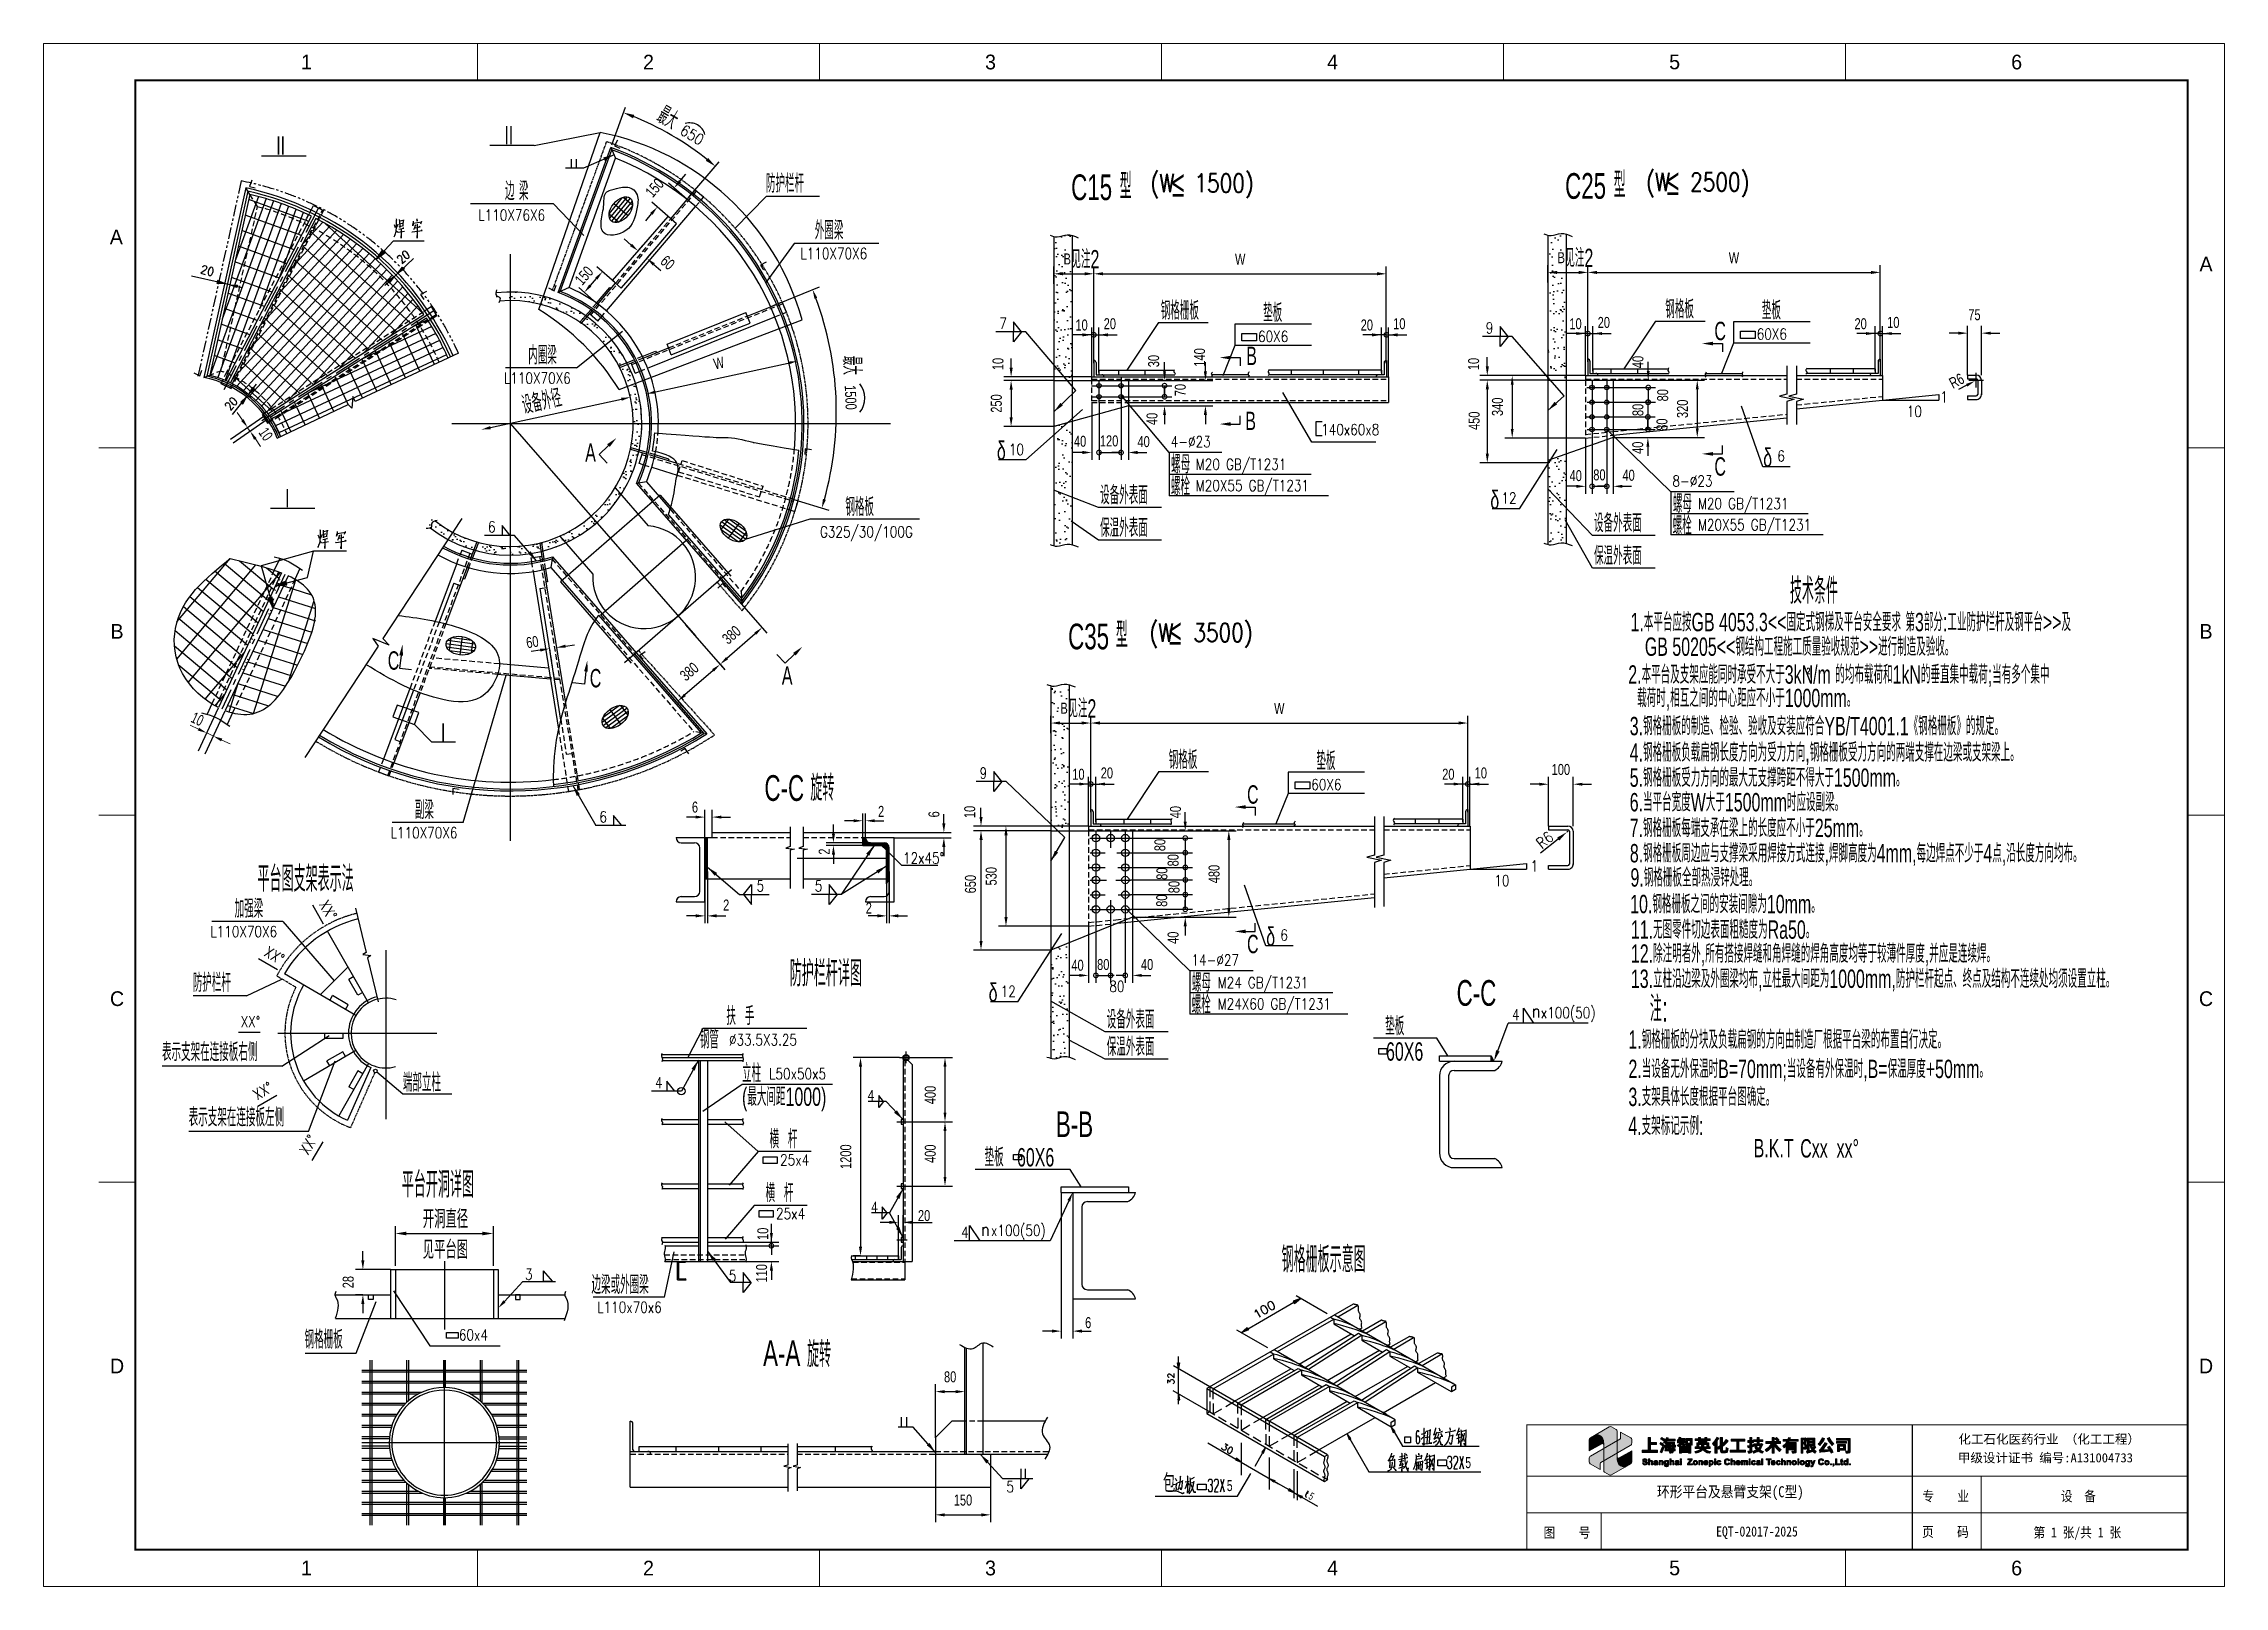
# Model space of a CAD drawing. Extents: x 148 to 221443, y -36682 to 6758.
# Drawn here: x 127405 to 139285, y -23503 to -15103 of the extents above; entities that cross this region are included whole.
import ezdxf
from ezdxf.enums import TextEntityAlignment as Align

# ---------------------------------------------------------------- set-up
doc = ezdxf.new("R2010")
doc.units = 0
doc.header["$LTSCALE"] = 10
doc.header["$MEASUREMENT"] = 0
doc.linetypes.add('HIDDENX2', pattern=[0.75, 0.5, -0.25])
doc.linetypes.add('PHANTOM', pattern=[2.5, 1.25, -0.25, 0.25, -0.25, 0.25, -0.25])
for name, color, linetype in [('1', 1, 'Continuous'), ('2', 4, 'Continuous'), ('3', 255, 'Continuous'), ('6', 4, 'PHANTOM'), ('9', 6, 'Continuous'), ('WHITE', 7, 'Continuous'), ('图层 1', 7, 'Continuous')]:
    doc.layers.add(name, color=color, linetype=linetype)
doc.layers.add('2（细实线）', color=3, linetype='Continuous', lineweight=20)
doc.layers.add('图框层', color=7, linetype='Continuous', lineweight=15)
doc.styles.add('BIG', font='bsfb.shx', dxfattribs={"width": 0.7, "bigfont": 'bsf.shx'})
doc.styles.add('DHZ', font='ascii.shx', dxfattribs={"width": 0.65, "height": 5, "bigfont": 'lytxt.shx'})
doc.styles.add('HZ', font='ROMS.SHX', dxfattribs={"width": 0.75, "bigfont": 'GBCBIG.SHX'})
doc.styles.get("Standard").update_dxf_attribs({"font": 'wison_e.shx', "width": 0.75, "bigfont": 'wison_c.shx'})
doc.styles.add('tkhz2', font='')
doc.styles.add('XW', font='ROMANS.shx', dxfattribs={"width": 0.85})
doc.styles.add('ZYEQ', font='bsfb.shx', dxfattribs={"width": 0.7, "bigfont": 'bsf.shx'})
doc.styles.add('公司名', font='simhei.ttf')
doc.styles.get('tkhz2').set_extended_font_data('SimSun')
doc.dimstyles.new('DIM1', dxfattribs={"dimscale": 20, "dimtxt": 3, "dimasz": 2.5, "dimexe": 2, "dimexo": 0, "dimgap": 1, "dimtad": 0, "dimdec": 0, "dimzin": 0, "dimdsep": 46, "dimtxsty": 'Standard', "dimcen": 2, "dimclrd": 3, "dimclre": 3, "dimclrt": 3, "dimadec": 0, "dimazin": 0, "dimtfac": 0.666667, "dimtdec": 0, "dimtofl": 0, "dimtmove": 2, "dimatfit": 1, "dimfxl": 2, "dimtvp": 1.333333, "dimtolj": 1, "dimtzin": 0, "dimarcsym": 0})
doc.dimstyles.new('S-1', dxfattribs={"dimtxt": 3, "dimasz": 2.5, "dimexe": 1.25, "dimexo": 0, "dimgap": 1, "dimtad": 1, "dimdec": 0, "dimdsep": 46, "dimtxsty": 'BIG', "dimcen": 0, "dimclrd": 3, "dimclre": 3, "dimclrt": 3, "dimadec": 0, "dimazin": 2, "dimtfac": 1, "dimtdec": 0, "dimtmove": 2, "dimatfit": 3, "dimfxl": 1.25, "dimarcsym": 1})
pattern_1 = [(37.5, (131464.58, -24727.54), (-2.51973, 77.07295), [0, -60.8, 0, -68, 0, -65]), (7.5, (131464.58, -24727.54), (70.7911, 112.8858), [0, -32.8, 0, -54.8, 0, -21]), (327.5, (131415.38, -24727.54), (124.5657, 0.22636), [0, -20, 0, -72, 0, -94]), (317.5, (131415.38, -24727.54), (120.245, 35.107), [0, -10, 0, -47.2, 0, -54])]
pattern_2 = [(37.5, (134927.88, -22824.146), (-2.5197, 77.07295), [0, -60.8, 0, -68, 0, -65]), (7.5, (134927.88, -22824.15), (70.791, 112.8858), [0, -32.8, 0, -54.8, 0, -21]), (327.5, (134878.68, -22824.146), (124.5657, 0.2264), [0, -20, 0, -72, 0, -94]), (317.5, (134878.68, -22824.15), (120.245, 35.107), [0, -10, 0, -47.2, 0, -54])]
pattern_3 = [(37.5, (134179.917, -20371.63), (-2.5197, 77.07295), [0, -60.8, 0, -68, 0, -65]), (7.5, (134179.92, -20371.63), (70.791, 112.8858), [0, -32.8, 0, -54.8, 0, -21]), (327.5, (134130.717, -20371.63), (124.5657, 0.2264), [0, -20, 0, -72, 0, -94]), (317.5, (134130.72, -20371.63), (120.245, 35.107), [0, -10, 0, -47.2, 0, -54])]

msp = doc.modelspace()

# ---------------------------------------------------------------- texts
at = {"layer": '2', "color": 3}
for s, height, rotation, style, width, p in [('最大', 100, 330, 'HZ', 0.65, (130735.9929, -15522.6747)), ('最大', 100, 270, 'HZ', 0.65, (131758.0808, -16802.4012)), ('XX%%d', 60, 299.78667017, 'XW', 0.8, (128901.8121, -19788.2897)), ('XX%%d', 60, 329.78667017, 'XW', 0.8, (128600.1555, -20065.9961)), ('XX%%d', 60, 359.78667017, 'XW', 0.8, (128477.7665, -20457.3251)), ('XX%%d', 60, 29.78667017, 'XW', 0.8, (128567.439, -20857.4205)), ('XX%%d', 60, 59.78667017, 'XW', 0.8, (128845.1453, -21159.0771))]:
    msp.add_text(s, height=height, rotation=rotation, dxfattribs=dict(at, style=style, width=width)).set_placement(p)
for s, height, style, width, p in [('II', 100, 'HZ', 0.65, (129914.7621, -15650.579)), ('II', 100, 'HZ', 0.65, (128671.7264, -15707.0288)), ('边 梁', 100, 'HZ', 0.65, (129918.301, -15955.0608)), ('防护栏杆', 100, 'HZ', 0.65, (131339.2854, -15913.4615)), ('L110X76X6', 60, 'XW', 0.8, (129772.4576, -16066.1296)), ('外圈梁', 100, 'HZ', 0.65, (131605.7502, -16169.0962)), ('L110X70X6', 60, 'XW', 0.8, (131527.1681, -16275.3024)), ('见注2', 100, 'HZ', 0.65, (133003.4913, -16326.5411)), ('见注2', 100, 'HZ', 0.65, (135694.332, -16319.3204)), ('钢格栅板', 100, 'HZ', 0.65, (133490.4935, -16605.9991)), ('垫板', 100, 'HZ', 0.65, (134048.2174, -16617.7048)), ('钢格板', 100, 'HZ', 0.65, (136238.7434, -16598.7783)), ('垫板', 100, 'HZ', 0.65, (136764.8894, -16604.5914)), ('C', 100, 'HZ', 0.65, (136506.4165, -16717.0585)), ('内圈梁', 100, 'HZ', 0.65, (130044.4864, -16849.0957)), ('60X6', 60, 'XW', 0.8, (134020.2985, -16726.9893)), ('60X6', 60, 'XW', 0.8, (136736.9705, -16713.8758)), ('B', 100, 'HZ', 0.65, (133956.4067, -16852.4905)), ('L110X70X6', 60, 'XW', 0.8, (129912.1858, -16953.7264)), ('B', 100, 'HZ', 0.65, (133951.0456, -17206.6882)), ('10', 60, 'XW', 0.8, (137554.2752, -17134.8548)), ('1', 60, 'XW', 0.8, (137737.272, -17055.9734)), ('A', 100, 'HZ', 0.65, (130355.1532, -17378.7814)), ('δ', 100, 'HZ', 0.65, (132597.5238, -17368.4952)), ('10', 60, 'XW', 0.8, (132663.0826, -17342.4073)), ('螺母', 100, 'HZ', 0.65, (133546.8585, -17442.8499)), ('4-%%c23', 60, 'XW', 0.8, (133544.5313, -17300.0319)), ('δ', 100, 'HZ', 0.65, (136772.4436, -17406.3514)), ('6', 60, 'XW', 0.8, (136849.2414, -17377.7947)), ('螺栓', 100, 'HZ', 0.65, (133545.6325, -17562.6072)), ('M20 GB/T1231', 60, 'XW', 0.8, (133680.8079, -17423.2564)), ('8-%%c23', 60, 'XW', 0.8, (136277.8639, -17513.946)), ('C', 100, 'HZ', 0.65, (136506.4165, -17454.9461)), ('I', 100, 'HZ', 0.65, (128720.162, -17626.6689)), ('钢格板', 100, 'HZ', 0.65, (131772.0856, -17675.204)), ('设备外表面', 100, 'HZ', 0.65, (133159.8617, -17610.705)), ('M20X55 GB/T1231', 60, 'XW', 0.8, (133680.7781, -17538.7324)), ('δ', 100, 'HZ', 0.65, (135285.81, -17635.8188)), ('12', 60, 'XW', 0.8, (135346.2858, -17607.1906)), ('螺母', 100, 'HZ', 0.65, (136280.1911, -17656.764)), ('M20 GB/T1231', 60, 'XW', 0.8, (136416.3769, -17637.1705)), ('保温外表面', 100, 'HZ', 0.65, (133159.8617, -17788.7333)), ('设备外表面', 100, 'HZ', 0.65, (135850.7024, -17762.6941)), ('螺栓', 100, 'HZ', 0.65, (136278.9651, -17776.5213)), ('M20X55 GB/T1231', 60, 'XW', 0.8, (136416.3471, -17752.6465)), ('G325/30/100G', 60, 'XW', 0.8, (131633.6498, -17791.1903)), ('保温外表面', 100, 'HZ', 0.65, (135850.7024, -17940.7224)), ('技术条件', 139.99999, 'HZ', 0.65, (136917.7737, -18152.0748)), ('C', 100, 'HZ', 0.65, (129279.3393, -18511.3826)), ('C', 100, 'HZ', 0.65, (130380.0451, -18607.4807)), ('I', 100, 'HZ', 0.65, (129568.8299, -18903.6445)), ('C-C 旋转', 140, 'HZ', 0.65, (131331.3288, -19225.6759)), ('副梁', 100, 'HZ', 0.65, (129426.8569, -19324.612)), ('L110X70X6', 60, 'XW', 0.8, (129294.5563, -19429.2427)), ('平台图支架表示法', 140, 'HZ', 0.65, (128569.7587, -19720.1525)), ('1', 60, 'XW', 0.8, (135504.7945, -19610.7956)), ('10', 60, 'XW', 0.8, (135307.4937, -19689.677)), ('L110X70X6', 60, 'XW', 0.8, (128312.6488, -19967.1931)), ('防护栏杆', 100, 'HZ', 0.65, (128217.0653, -20265.6114)), ('12', 60, 'XW', 0.8, (132618.4639, -20292.5057)), ('80', 60, 'XW', 0.8, (133210.1478, -20266.1082)), ('注:', 139.99999, 'HZ', 0.65, (136154.9318, -20427.9723)), ('表示支架在连接板右侧', 100, 'HZ', 0.65, (128049.4324, -20642.9894)), ('钢管', 100, 'HZ', 0.65, (130979.1956, -20574.4219)), ('立柱', 100, 'HZ', 0.65, (131209.5471, -20758.8806)), ('(最大间距1000)', 100, 'HZ', 0.65, (131209.3171, -20886.3968)), ('表示支架在连接板左侧', 100, 'HZ', 0.65, (128194.826, -20998.2777)), ('横  杆', 100, 'HZ', 0.65, (131359.0392, -21117.7888)), ('B-B ', 140, 'HZ', 0.65, (132919.0127, -21055.9253)), ('垫板   60X6', 100, 'HZ', 0.65, (132530.7456, -21216.1223)), ('25x4', 60, 'XW', 0.8, (131416.698, -21210.5473)), ('横  杆', 100, 'HZ', 0.65, (131337.1916, -21410.3804)), ('25x4', 60, 'XW', 0.8, (131394.8503, -21503.1388)), ('n', 70, 'XW', 0.8, (132511.662, -21593.4148)), ('x100(50)', 60, 'XW', 0.8, (132565.6353, -21594.8134)), ('   3', 59.25333, 'XW', 0.8, (129921.534, -21833.1718)), ('边梁或外圈梁', 100, 'HZ', 0.65, (130389.3451, -21910.2576)), ('L110x70x6', 60, 'XW', 0.8, (130420.2958, -22012.4524)), ('钢格栅板', 100, 'HZ', 0.65, (128826.1202, -22208.2417)), ('60x4', 60, 'XW', 0.8, (129666.9812, -22163.1142)), ('旋转', 140, 'HZ', 0.65, (131563.2653, -22309.4086))]:
    msp.add_text(s, height=height, dxfattribs=dict(at, style=style, width=width)).set_placement(p)
at = {"layer": '2', "linetype": 'Continuous'}
for s, height, style, width, p in [('型', 140, 'HZ', 0.65, (133266.5468, -15948.4835)), ('型', 140, 'HZ', 0.65, (135957.3874, -15941.2628)), ('≤', 140, 'HZ', 0.65, (133552.1666, -15934.9591)), ('≤', 140, 'HZ', 0.65, (136246.5848, -15925.9496)), ('型', 140, 'HZ', 0.65, (133245.0921, -18391.7455)), ('≤', 140, 'HZ', 0.65, (133535.8267, -18375.7336)), ('垫板', 100, 'HZ', 0.65, (134338.2687, -19057.6454)), ('60X6', 60, 'XW', 0.8, (134310.3497, -19166.9299)), ('C', 100, 'HZ', 0.65, (133960.5044, -19240.8147)), ('C', 100, 'HZ', 0.65, (133960.5044, -20055.1382)), ('δ', 100, 'HZ', 0.65, (134065.0114, -20014.683)), ('6', 60, 'XW', 0.8, (134141.8093, -19986.1262)), ('防护栏杆详图', 140, 'HZ', 0.65, (131469.1213, -20235.5782)), ('螺母', 100, 'HZ', 0.65, (133659.914, -20265.2372)), ('M24 GB/T1231', 60, 'XW', 0.8, (133800.0992, -20245.6438)), ('螺栓', 100, 'HZ', 0.65, (133658.688, -20384.9945)), ('M24X60 GB/T1231', 60, 'XW', 0.8, (133800.0693, -20361.1198)), ('C-C', 140, 'HZ', 0.65, (135102.0322, -20341.394)), ('设备外表面', 100, 'HZ', 0.65, (133196.1299, -20465.8537)), ('垫板   ', 100, 'HZ', 0.65, (134713.0224, -20501.591)), ('4', 60, 'XW', 0.8, (135403.2723, -20420.0628)), ('n', 70, 'XW', 0.8, (135512.1943, -20405.4101)), ('x100(50)', 60, 'XW', 0.8, (135560.7961, -20409.2613)), ('保温外表面', 100, 'HZ', 0.65, (133196.1299, -20614.4105)), ('   60X6', 100, 'HZ', 0.65, (134644.9723, -20640.3622)), ('钢格栅板示意图', 140, 'HZ', 0.65, (134148.2431, -21793.1395))]:
    msp.add_text(s, height=height, dxfattribs=dict(at, style=style, width=width)).set_placement(p)
for s, height, style, width, p in [('(W  1500)', 100, 'XW', 0.8, (133996.5375, -15861.5291)), ('(W  2500)', 100, 'XW', 0.8, (136696.6953, -15855.9512)), ('C25', 140, 'HZ', 0.65, (135916.3558, -15877.481)), ('C35', 140, 'HZ', 0.65, (133208.9236, -18330.535)), ('(W  3500)', 100, 'XW', 0.8, (133990.479, -18309.2196)), ('9', 60, 'XW', 0.8, (132544.5351, -19074.2302)), ('4', 60, 'XW', 0.8, (131931.9965, -20831.1511)), ('4', 60, 'XW', 0.8, (131951.455, -21438.1869))]:
    msp.add_text(s, height=height, dxfattribs=dict(at, style=style, width=width)).set_placement(p, align=Align.MIDDLE_RIGHT)
at = {"layer": '2', "color": 3}
for s, height, style, width, p in [('C15', 140, 'HZ', 0.65, (133225.5151, -15884.7017)), ('7', 60, 'XW', 0.8, (132652.1544, -16624.8178)), ('9', 60, 'XW', 0.8, (135302.3176, -16650.6207)), ('6', 60, 'XW', 0.8, (129866.6513, -17733.9701)), ('6', 60, 'XW', 0.8, (130473.4554, -19313.0368)), ('12x45%%D', 60, 'XW', 0.8, (132310.4587, -19537.232)), ('5', 60, 'XW', 0.8, (131329.6951, -19688.4777)), ('4', 60, 'XW', 0.8, (130775.9217, -20759.5798)), ('5', 60, 'XW', 0.8, (131178.2795, -21811.2541)), ('A-A', 140, 'HZ', 0.65, (131526.9516, -22232.8236)), ('5', 60, 'XW', 0.8, (132690.8696, -22960.1778))]:
    msp.add_text(s, height=height, dxfattribs=dict(at, style=style, width=width)).set_placement(p, align=Align.MIDDLE_RIGHT)
at = {"layer": '2'}
for s, height, style, width, p in [('140x60x8', 60, 'XW', 0.8, (134364.3604, -17233.8652)), ('A', 100, 'HZ', 0.65, (131426.3004, -18592.6171))]:
    msp.add_text(s, height=height, dxfattribs=dict(at, style=style, width=width)).set_placement(p)
at = {"layer": '2', "color": 3, "linetype": 'Continuous'}
for s, height, style, width, p in [('1.本平台应按GB 4053.3<<固定式钢梯及平台安全要求 第3部分:工业防护栏杆及钢平台>>及', 100, 'HZ', 0.65, (136049.3948, -18302.0684)), ('GB 50205<<钢结构工程施工质量验收规范>>进行制造及验收。', 100, 'HZ', 0.65, (136127.4905, -18436.111)), ('2.本平台及支架应能同时承受不大于3kN/m 的均布载荷和1kN的垂直集中载荷;当有多个集中', 100, 'HZ', 0.65, (136037.2387, -18587.5581)), ('2', 30, 'XW', 0.8, (137006.9809, -18533.9402)), ('  载荷时,相互之间的中心距应不小于1000mm。', 100, 'HZ', 0.65, (136037.2387, -18715.352)), ('见注2', 100, 'HZ', 0.65, (132986.8998, -18772.3744)), ('3.钢格栅板的制造、检验、验收及安装应符合YB/T4001.1《钢格栅板》的规定。', 100, 'HZ', 0.65, (136045.2823, -18868.342)), ('钢格板', 100, 'HZ', 0.65, (133533.8744, -19051.8324)), ('4.钢格栅板负载扁钢长度方向为受力方向,钢格栅板受力方向的两端支撑在边梁或支架梁上。', 100, 'HZ', 0.65, (136045.2823, -19011.6847)), ('5.钢格栅板受力方向的最大无支撑跨距不得大于1500mm。', 100, 'HZ', 0.65, (136045.1084, -19149.1585)), ('6.当平台宽度W大于1500mm时应设副梁。', 100, 'HZ', 0.65, (136045.0938, -19282.7875)), ('7.钢格栅板每端支承在梁上的长度应不小于25mm。', 100, 'HZ', 0.65, (136045.0938, -19423.0613)), ('8.钢格栅板周边应与支撑梁采用焊接方式连接,焊脚高度为4mm,每边焊点不少于4点,沿长度方向均布。', 100, 'HZ', 0.65, (136045.8744, -19560.7102)), ('9.钢格栅板全部热浸锌处理。', 100, 'HZ', 0.65, (136049.2421, -19692.6354)), ('加强梁', 100, 'HZ', 0.65, (128444.9494, -19862.5624)), ('10.钢格栅板之间的安装间隙为10mm。', 100, 'HZ', 0.65, (136047.5551, -19837.2927)), ('11.无图零件切边表面粗糙度为Ra50。', 100, 'HZ', 0.65, (136051.5106, -19976.5168)), ('14-%%c27', 60, 'XW', 0.8, (133657.5868, -20122.4192)), ('12.除注明者外,所有搭接焊缝和角焊缝的焊角高度均等于较薄件厚度,并应是连续焊。', 100, 'HZ', 0.65, (136051.5106, -20107.1138)), ('13.立柱沿边梁及外圈梁均布,立柱最大间距为1000mm,防护栏杆起点、终点及结构不连续处均须设置立柱。', 100, 'HZ', 0.65, (136051.4494, -20244.0972)), ('δ', 100, 'HZ', 0.65, (132552.9051, -20318.5936)), ('扶  手', 100, 'HZ', 0.65, (131123.8641, -20446.6752)), ('%%C33.5X3.25', 60, 'XW', 0.8, (131138.3223, -20556.8163)), ('1.钢格栅板的分块及负载扁钢的方向由制造厂根据平台梁的布置自行决定。', 100, 'HZ', 0.65, (136037.8899, -20575.0689)), ('2.当设备无外保温时B=70mm;当设备有外保温时,B=保温厚度+50mm。', 100, 'HZ', 0.65, (136038.1057, -20735.0029)), ('端部立柱', 100, 'HZ', 0.65, (129361.3659, -20808.9725)), ('L50x50x5', 60, 'XW', 0.8, (131356.3917, -20741.7445)), ('3.支架具体长度根据平台图确定。', 100, 'HZ', 0.65, (136037.9635, -20887.2707)), ('4.支架标记示例:', 100, 'HZ', 0.65, (136037.4538, -21045.0528)), ('B.K.T', 100, 'HZ', 0.65, (136720.377, -21166.3357)), ('Cxx  xx%%D', 100, 'HZ', 0.65, (136974.0286, -21167.6867)), ('4', 60, 'XW', 0.8, (132402.8833, -21604.4178))]:
    msp.add_text(s, height=height, dxfattribs=dict(at, style=style, width=width)).set_placement(p)
at = {"layer": '2', "color": 3, "linetype": 'Continuous', "style": 'XW', "width": 0.8}
msp.add_text('5', height=60, dxfattribs=at).set_placement((131646.911, -19688.4777), align=Align.MIDDLE_RIGHT)
at = {"layer": '2', "color": 3, "style": 'HZ', "width": 0.65}
msp.add_text('平台开洞详图', height=140, dxfattribs=at).set_placement((129552.2287, -21308.0601), align=Align.MIDDLE)
at = {"layer": '2', "color": 3, "insert": (130937.6445, -15599.7529), "char_height": 60, "attachment_point": 5, "rotation": 329.73793187, "style": 'XW'}
msp.add_mtext('\\A1;650', dxfattribs=at)
at = {"layer": '2', "linetype": 'Continuous', "insert": (135582.2059, -19438.3943), "char_height": 60, "attachment_point": 5, "rotation": 38.64110985, "style": 'XW'}
msp.add_mtext('\\A1;R6', dxfattribs=at)
at = {"layer": '2', "color": 3, "insert": (129593.577, -21585.9), "char_height": 100, "attachment_point": 5, "style": 'DHZ'}
msp.add_mtext('开洞直径\\P见平台图', dxfattribs=at)
at = {"layer": '图框层', "ltscale": 10, "style": '公司名'}
for s, p in [('化工石化医药行业 （化工工程）', (137835.8447, -22725.9056)), ('甲级设计证书 编号:A131004733', (137832.7992, -22827.3825))]:
    msp.add_text(s, height=50, dxfattribs=at).set_placement(p)
at = {"layer": '图框层', "style": 'tkhz2', "width": 0.85}
for s, p in [('专    业', (137766.4206, -23038.916)), ('设  备', (138489.126, -23038.916)), ('图    号', (135703.2535, -23237.5448)), ('EQT-02017-2025', (136738.3663, -23231.0897)), ('页    码', (137764.9816, -23233.4329)), ('第 1 张/共 1 张', (138483.2462, -23236.3747))]:
    msp.add_text(s, height=55, dxfattribs=at).set_placement(p, align=Align.CENTER)
msp.add_attdef('环形平台及悬臂支架(C型)', text='', height=60, dxfattribs=at).set_placement((136593.0474, -23017.2112), align=Align.CENTER)

# ---------------------------------------------------------------- blocks, each defined once
blk = doc.blocks.new('_DotSmall')
at = {"layer": 'WHITE', "color": 0, "const_width": 0.5}
blk.add_lwpolyline([(-0.0625, 0, 1), (0.0625, 0, 1)], format="xyb", close=True, dxfattribs=at)
blk = doc.blocks.new('*D1412')
at = {"layer": '2', "color": 3, "lineweight": -2}
for p, q in [((133064, -16688), (133014, -16688)), ((133114, -16917), (133114, -16648)), ((133126, -16842), (133126, -16648)), ((133126, -16688), (133176, -16688))]:
    blk.add_line(p, q, dxfattribs=at)
at = {"layer": '2', "color": 3}
blk.add_solid([(133064, -16697), (133064, -16680), (133114, -16688)], dxfattribs=at)
at = {"layer": 'Defpoints', "color": 0}
for p in [(133126, -16688), (133126, -16842), (133114, -16917)]:
    blk.add_point(p, dxfattribs=at)
at = {"layer": '2', "color": 3, "lineweight": -2, "xscale": 50, "yscale": 50, "zscale": 50, "rotation": 180}
blk.add_blockref('_DotSmall', (133126, -16688), dxfattribs=at)
at = {"layer": '2', "color": 3, "insert": (133059, -16635), "char_height": 60, "attachment_point": 5}
blk.add_mtext('\\A1;10', dxfattribs=at)
blk = doc.blocks.new('*D1413')
at = {"layer": '2', "color": 3, "lineweight": -2}
for p, q in [((133126, -16688), (133076, -16688)), ((133126, -16842), (133126, -16648)), ((133153, -16893), (133153, -16648)), ((133203, -16688), (133253, -16688))]:
    blk.add_line(p, q, dxfattribs=at)
at = {"layer": '2', "color": 3}
blk.add_solid([(133203, -16680), (133203, -16697), (133153, -16688)], dxfattribs=at)
at = {"layer": 'Defpoints', "color": 0}
for p in [(133126, -16688), (133126, -16842), (133153, -16893)]:
    blk.add_point(p, dxfattribs=at)
at = {"layer": '2', "color": 3, "lineweight": -2, "xscale": 50, "yscale": 50, "zscale": 50}
blk.add_blockref('_DotSmall', (133126, -16688), dxfattribs=at)
at = {"layer": '2', "color": 3, "insert": (133213, -16628), "char_height": 60, "attachment_point": 5}
blk.add_mtext('\\A1;20', dxfattribs=at)
blk = doc.blocks.new('*D1414')
at = {"layer": '2', "color": 3, "lineweight": -2}
for p, q in [((134642, -16688), (134592, -16688)), ((134692, -16893), (134692, -16648)), ((134719, -16842), (134719, -16648)), ((134719, -16688), (134769, -16688))]:
    blk.add_line(p, q, dxfattribs=at)
at = {"layer": '2', "color": 3}
blk.add_solid([(134642, -16697), (134642, -16680), (134692, -16688)], dxfattribs=at)
at = {"layer": 'Defpoints', "color": 0}
for p in [(134719, -16688), (134719, -16842), (134692, -16893)]:
    blk.add_point(p, dxfattribs=at)
at = {"layer": '2', "color": 3, "lineweight": -2, "xscale": 50, "yscale": 50, "zscale": 50, "rotation": 180}
blk.add_blockref('_DotSmall', (134719, -16688), dxfattribs=at)
at = {"layer": '2', "color": 3, "insert": (134613, -16635), "char_height": 60, "attachment_point": 5}
blk.add_mtext('\\A1;20', dxfattribs=at)
blk = doc.blocks.new('*D1415')
at = {"layer": '2', "color": 3, "lineweight": -2}
for p, q in [((134719, -16688), (134669, -16688)), ((134719, -16842), (134719, -16648)), ((134731, -16917), (134731, -16648)), ((134781, -16688), (134831, -16688))]:
    blk.add_line(p, q, dxfattribs=at)
at = {"layer": '2', "color": 3}
blk.add_solid([(134781, -16680), (134781, -16697), (134731, -16688)], dxfattribs=at)
at = {"layer": 'Defpoints', "color": 0}
for p in [(134719, -16688), (134719, -16842), (134731, -16917)]:
    blk.add_point(p, dxfattribs=at)
at = {"layer": '2', "color": 3, "lineweight": -2, "xscale": 50, "yscale": 50, "zscale": 50}
blk.add_blockref('_DotSmall', (134719, -16688), dxfattribs=at)
at = {"layer": '2', "color": 3, "insert": (134790, -16628), "char_height": 60, "attachment_point": 5}
blk.add_mtext('\\A1;10', dxfattribs=at)
blk = doc.blocks.new('*D1416')
at = {"layer": '2', "color": 3, "lineweight": -2}
for p, q in [((132908, -16411), (132908, -16316)), ((132958, -16356), (133076, -16356)), ((133126, -16842), (133126, -16316))]:
    blk.add_line(p, q, dxfattribs=at)
at = {"layer": '2', "color": 3}
for points in [[(132958, -16347), (132958, -16364), (132908, -16356)], [(133076, -16364), (133076, -16347), (133126, -16356)]]:
    blk.add_solid(points, dxfattribs=at)
at = {"layer": 'Defpoints', "color": 0}
for p in [(133126, -16356), (132908, -16411), (133126, -16842)]:
    blk.add_point(p, dxfattribs=at)
at = {"layer": '2', "color": 3, "insert": (132981, -16275), "char_height": 60, "attachment_point": 5}
blk.add_mtext('\\A1;B', dxfattribs=at)
blk = doc.blocks.new('*D1417')
at = {"layer": '2', "color": 3, "lineweight": -2}
for p, q in [((132675, -16867), (132675, -16817)), ((133114, -16917), (132635, -16917)), ((132908, -16937), (132635, -16937)), ((132675, -16987), (132675, -17037))]:
    blk.add_line(p, q, dxfattribs=at)
at = {"layer": '2', "color": 3}
for points in [[(132667, -16867), (132684, -16867), (132675, -16917)], [(132684, -16987), (132667, -16987), (132675, -16937)]]:
    blk.add_solid(points, dxfattribs=at)
at = {"layer": 'Defpoints', "color": 0}
for p in [(132675, -16917), (132908, -16937), (133114, -16917)]:
    blk.add_point(p, dxfattribs=at)
at = {"layer": '2', "color": 3, "insert": (132604, -16847), "char_height": 60, "attachment_point": 5, "rotation": 90}
blk.add_mtext('\\A1;10', dxfattribs=at)
blk = doc.blocks.new('*D1418')
at = {"layer": '2', "color": 3, "lineweight": -2}
for p, q in [((133126, -16842), (133126, -16316)), ((133176, -16356), (134669, -16356)), ((134719, -16842), (134719, -16316))]:
    blk.add_line(p, q, dxfattribs=at)
at = {"layer": '2', "color": 3}
for points in [[(133176, -16347), (133176, -16364), (133126, -16356)], [(134669, -16364), (134669, -16347), (134719, -16356)]]:
    blk.add_solid(points, dxfattribs=at)
at = {"layer": 'Defpoints', "color": 0}
for p in [(134719, -16356), (133126, -16842), (134719, -16842)]:
    blk.add_point(p, dxfattribs=at)
at = {"layer": '2', "color": 3, "insert": (133923, -16276), "char_height": 60, "attachment_point": 5}
blk.add_mtext('\\A1;W', dxfattribs=at)
blk = doc.blocks.new('*D1419')
at = {"layer": '2', "color": 3, "lineweight": -2}
for p, q in [((132908, -16937), (132635, -16937)), ((132675, -16987), (132675, -17137)), ((132908, -17187), (132635, -17187))]:
    blk.add_line(p, q, dxfattribs=at)
at = {"layer": '2', "color": 3}
for points in [[(132684, -16987), (132667, -16987), (132675, -16937)], [(132667, -17137), (132684, -17137), (132675, -17187)]]:
    blk.add_solid(points, dxfattribs=at)
at = {"layer": 'Defpoints', "color": 0}
for p in [(132908, -16937), (132675, -17187), (132908, -17187)]:
    blk.add_point(p, dxfattribs=at)
at = {"layer": '2', "color": 3, "insert": (132595, -17062), "char_height": 60, "attachment_point": 5, "rotation": 90}
blk.add_mtext('\\A1;250', dxfattribs=at)
blk = doc.blocks.new('*D1420')
at = {"layer": '2', "color": 3, "lineweight": -2}
for p, q in [((133114, -17057), (133114, -17369)), ((133154, -17057), (133154, -17369)), ((133064, -17329), (133014, -17329)), ((133154, -17329), (133204, -17329))]:
    blk.add_line(p, q, dxfattribs=at)
at = {"layer": '2', "color": 3}
blk.add_solid([(133064, -17337), (133064, -17320), (133114, -17329)], dxfattribs=at)
at = {"layer": 'Defpoints', "color": 0}
for p in [(133114, -17057), (133154, -17057), (133154, -17329)]:
    blk.add_point(p, dxfattribs=at)
at = {"layer": '2', "color": 3, "lineweight": -2, "xscale": 50, "yscale": 50, "zscale": 50, "rotation": 180}
blk.add_blockref('_DotSmall', (133154, -17329), dxfattribs=at)
at = {"layer": '2', "color": 3, "insert": (133051, -17268), "char_height": 60, "attachment_point": 5}
blk.add_mtext('\\A1;40', dxfattribs=at)
blk = doc.blocks.new('*D1421')
at = {"layer": '2', "color": 3, "lineweight": -2}
for p, q in [((133154, -17057), (133154, -17369)), ((133274, -17057), (133274, -17369)), ((133154, -17329), (133274, -17329))]:
    blk.add_line(p, q, dxfattribs=at)
at = {"layer": 'Defpoints', "color": 0}
for p in [(133154, -17057), (133274, -17057), (133274, -17329)]:
    blk.add_point(p, dxfattribs=at)
at = {"layer": '2', "color": 3, "lineweight": -2, "xscale": 50, "yscale": 50, "zscale": 50, "rotation": 180}
blk.add_blockref('_DotSmall', (133154, -17329), dxfattribs=at)
at = {"layer": '2', "color": 3, "lineweight": -2, "xscale": 50, "yscale": 50, "zscale": 50}
blk.add_blockref('_DotSmall', (133274, -17329), dxfattribs=at)
at = {"layer": '2', "color": 3, "insert": (133209, -17266), "char_height": 60, "attachment_point": 5}
blk.add_mtext('\\A1;120', dxfattribs=at)
blk = doc.blocks.new('*D1422')
at = {"layer": '2', "color": 3, "lineweight": -2}
for p, q in [((133274, -17057), (133274, -17369)), ((133314, -17066), (133314, -17369)), ((133274, -17329), (133224, -17329)), ((133364, -17329), (133414, -17329))]:
    blk.add_line(p, q, dxfattribs=at)
at = {"layer": '2', "color": 3}
blk.add_solid([(133364, -17320), (133364, -17337), (133314, -17329)], dxfattribs=at)
at = {"layer": 'Defpoints', "color": 0}
for p in [(133274, -17057), (133314, -17066), (133314, -17329)]:
    blk.add_point(p, dxfattribs=at)
at = {"layer": '2', "color": 3, "lineweight": -2, "xscale": 50, "yscale": 50, "zscale": 50}
blk.add_blockref('_DotSmall', (133274, -17329), dxfattribs=at)
at = {"layer": '2', "color": 3, "insert": (133397, -17270), "char_height": 60, "attachment_point": 5}
blk.add_mtext('\\A1;40', dxfattribs=at)
blk = doc.blocks.new('*D1423')
at = {"layer": '2', "color": 3, "lineweight": -2}
for p, q in [((133314, -16965), (133551, -16965)), ((133511, -16965), (133511, -17025)), ((133302, -17025), (133551, -17025))]:
    blk.add_line(p, q, dxfattribs=at)
at = {"layer": 'Defpoints', "color": 0}
for p in [(133314, -16965), (133302, -17025), (133511, -17025)]:
    blk.add_point(p, dxfattribs=at)
at = {"layer": '2', "color": 3, "lineweight": -2, "xscale": 50, "yscale": 50, "zscale": 50}
for p, rotation in [((133511, -16965), 90), ((133511, -17025), 270)]:
    blk.add_blockref('_DotSmall', p, dxfattribs=dict(at, rotation=rotation))
at = {"layer": '2', "color": 3, "insert": (133597, -16989), "char_height": 60, "attachment_point": 5, "rotation": 90}
blk.add_mtext('\\A1;70', dxfattribs=at)
blk = doc.blocks.new('*D1424')
at = {"layer": '2', "color": 3, "lineweight": -2}
for p, q in [((133511, -16887), (133511, -16837)), ((133314, -16937), (133551, -16937)), ((133314, -16965), (133551, -16965)), ((133511, -16965), (133511, -17015))]:
    blk.add_line(p, q, dxfattribs=at)
at = {"layer": '2', "color": 3}
blk.add_solid([(133503, -16887), (133519, -16887), (133511, -16937)], dxfattribs=at)
at = {"layer": 'Defpoints', "color": 0}
for p in [(133314, -16937), (133314, -16965), (133511, -16965)]:
    blk.add_point(p, dxfattribs=at)
at = {"layer": '2', "color": 3, "lineweight": -2, "xscale": 50, "yscale": 50, "zscale": 50, "rotation": 90}
blk.add_blockref('_DotSmall', (133511, -16965), dxfattribs=at)
at = {"layer": '2', "color": 3, "insert": (133452, -16831), "char_height": 60, "attachment_point": 5, "rotation": 90}
blk.add_mtext('\\A1;30', dxfattribs=at)
blk = doc.blocks.new('*D1425')
at = {"layer": '2', "color": 3, "lineweight": -2}
for p, q in [((133511, -17025), (133511, -16975)), ((133302, -17025), (133551, -17025)), ((133314, -17074), (133551, -17074)), ((133511, -17124), (133511, -17174))]:
    blk.add_line(p, q, dxfattribs=at)
at = {"layer": '2', "color": 3}
blk.add_solid([(133519, -17124), (133503, -17124), (133511, -17074)], dxfattribs=at)
at = {"layer": 'Defpoints', "color": 0}
for p in [(133302, -17025), (133314, -17074), (133511, -17025)]:
    blk.add_point(p, dxfattribs=at)
at = {"layer": '2', "color": 3, "lineweight": -2, "xscale": 50, "yscale": 50, "zscale": 50, "rotation": 270}
blk.add_blockref('_DotSmall', (133511, -17025), dxfattribs=at)
at = {"layer": '2', "color": 3, "insert": (133443, -17146), "char_height": 60, "attachment_point": 5, "rotation": 90}
blk.add_mtext('\\A1;40', dxfattribs=at)
blk = doc.blocks.new('*D1426')
at = {"layer": '2', "color": 3, "lineweight": -2}
for p, q in [((133097, -19363), (133097, -19094)), ((133109, -19288), (133109, -19094)), ((133047, -19134), (132997, -19134)), ((133109, -19134), (133159, -19134))]:
    blk.add_line(p, q, dxfattribs=at)
at = {"layer": '2', "color": 3}
blk.add_solid([(133047, -19142), (133047, -19126), (133097, -19134)], dxfattribs=at)
at = {"layer": 'Defpoints', "color": 0}
for p in [(133109, -19134), (133097, -19363), (133109, -19288)]:
    blk.add_point(p, dxfattribs=at)
at = {"layer": '2', "color": 3, "lineweight": -2, "xscale": 50, "yscale": 50, "zscale": 50, "rotation": 180}
blk.add_blockref('_DotSmall', (133109, -19134), dxfattribs=at)
at = {"layer": '2', "color": 3, "insert": (133042, -19081), "char_height": 60, "attachment_point": 5}
blk.add_mtext('\\A1;10', dxfattribs=at)
blk = doc.blocks.new('*D1427')
at = {"layer": '2', "color": 3, "lineweight": -2}
for p, q in [((133109, -19288), (133109, -19094)), ((133136, -19339), (133136, -19094)), ((133109, -19134), (133059, -19134)), ((133186, -19134), (133236, -19134))]:
    blk.add_line(p, q, dxfattribs=at)
at = {"layer": '2', "color": 3}
blk.add_solid([(133186, -19126), (133186, -19142), (133136, -19134)], dxfattribs=at)
at = {"layer": 'Defpoints', "color": 0}
for p in [(133109, -19134), (133109, -19288), (133136, -19339)]:
    blk.add_point(p, dxfattribs=at)
at = {"layer": '2', "color": 3, "lineweight": -2, "xscale": 50, "yscale": 50, "zscale": 50}
blk.add_blockref('_DotSmall', (133109, -19134), dxfattribs=at)
at = {"layer": '2', "color": 3, "insert": (133197, -19074), "char_height": 60, "attachment_point": 5}
blk.add_mtext('\\A1;20', dxfattribs=at)
blk = doc.blocks.new('*D1428')
at = {"layer": '2', "color": 3, "lineweight": -2}
for p, q in [((135136, -19339), (135136, -19094)), ((135163, -19288), (135163, -19094)), ((135086, -19134), (135036, -19134)), ((135163, -19134), (135213, -19134))]:
    blk.add_line(p, q, dxfattribs=at)
at = {"layer": '2', "color": 3}
blk.add_solid([(135086, -19142), (135086, -19126), (135136, -19134)], dxfattribs=at)
at = {"layer": 'Defpoints', "color": 0}
for p in [(135163, -19134), (135136, -19339), (135163, -19288)]:
    blk.add_point(p, dxfattribs=at)
at = {"layer": '2', "color": 3, "lineweight": -2, "xscale": 50, "yscale": 50, "zscale": 50, "rotation": 180}
blk.add_blockref('_DotSmall', (135163, -19134), dxfattribs=at)
at = {"layer": '2', "color": 3, "insert": (135057, -19081), "char_height": 60, "attachment_point": 5}
blk.add_mtext('\\A1;20', dxfattribs=at)
blk = doc.blocks.new('*D1429')
at = {"layer": '2', "color": 3, "lineweight": -2}
for p, q in [((135163, -19288), (135163, -19094)), ((135175, -19363), (135175, -19094)), ((135163, -19134), (135113, -19134)), ((135225, -19134), (135275, -19134))]:
    blk.add_line(p, q, dxfattribs=at)
at = {"layer": '2', "color": 3}
blk.add_solid([(135225, -19126), (135225, -19142), (135175, -19134)], dxfattribs=at)
at = {"layer": 'Defpoints', "color": 0}
for p in [(135163, -19134), (135163, -19288), (135175, -19363)]:
    blk.add_point(p, dxfattribs=at)
at = {"layer": '2', "color": 3, "lineweight": -2, "xscale": 50, "yscale": 50, "zscale": 50}
blk.add_blockref('_DotSmall', (135163, -19134), dxfattribs=at)
at = {"layer": '2', "color": 3, "insert": (135234, -19074), "char_height": 60, "attachment_point": 5}
blk.add_mtext('\\A1;10', dxfattribs=at)
blk = doc.blocks.new('*D1430')
at = {"layer": '2', "color": 3, "lineweight": -2}
for p, q in [((133109, -19288), (133109, -18762)), ((135163, -19288), (135163, -18762)), ((133159, -18802), (135113, -18802))]:
    blk.add_line(p, q, dxfattribs=at)
at = {"layer": '2', "color": 3}
for points in [[(133159, -18793), (133159, -18810), (133109, -18802)], [(135113, -18810), (135113, -18793), (135163, -18802)]]:
    blk.add_solid(points, dxfattribs=at)
at = {"layer": 'Defpoints', "color": 0}
for p in [(135163, -18802), (133109, -19288), (135163, -19288)]:
    blk.add_point(p, dxfattribs=at)
at = {"layer": '2', "color": 3, "insert": (134136, -18722), "char_height": 60, "attachment_point": 5}
blk.add_mtext('\\A1;W', dxfattribs=at)
blk = doc.blocks.new('*D1431')
at = {"layer": '2', "color": 3, "lineweight": -2}
for p, q in [((132892, -18857), (132892, -18762)), ((133109, -19288), (133109, -18762)), ((132942, -18802), (133059, -18802))]:
    blk.add_line(p, q, dxfattribs=at)
at = {"layer": '2', "color": 3}
for points in [[(132942, -18793), (132942, -18810), (132892, -18802)], [(133059, -18810), (133059, -18793), (133109, -18802)]]:
    blk.add_solid(points, dxfattribs=at)
at = {"layer": 'Defpoints', "color": 0}
for p in [(132892, -18857), (133109, -18802), (133109, -19288)]:
    blk.add_point(p, dxfattribs=at)
at = {"layer": '2', "color": 3, "insert": (132964, -18721), "char_height": 60, "attachment_point": 5}
blk.add_mtext('\\A1;B', dxfattribs=at)
blk = doc.blocks.new('*D1432')
at = {"layer": '2', "color": 3, "lineweight": -2}
for p, q in [((132892, -19388), (132471, -19388)), ((132511, -19438), (132511, -19988)), ((132892, -20038), (132471, -20038))]:
    blk.add_line(p, q, dxfattribs=at)
at = {"layer": '2', "color": 3}
for points in [[(132520, -19438), (132503, -19438), (132511, -19388)], [(132503, -19988), (132520, -19988), (132511, -20038)]]:
    blk.add_solid(points, dxfattribs=at)
at = {"layer": 'Defpoints', "color": 0}
for p in [(132892, -19388), (132511, -20038), (132892, -20038)]:
    blk.add_point(p, dxfattribs=at)
at = {"layer": '2', "color": 3, "insert": (132454, -19679), "char_height": 60, "attachment_point": 5, "rotation": 90}
blk.add_mtext('\\A1;650', dxfattribs=at)
blk = doc.blocks.new('*D1433')
at = {"layer": '2', "color": 3, "linetype": 'Continuous', "lineweight": -2}
for p, q in [((133097, -19363), (132471, -19363)), ((132511, -19313), (132511, -19263)), ((132892, -19388), (132471, -19388)), ((132511, -19438), (132511, -19488))]:
    blk.add_line(p, q, dxfattribs=at)
at = {"layer": '2', "color": 3}
for points in [[(132503, -19313), (132520, -19313), (132511, -19363)], [(132520, -19438), (132503, -19438), (132511, -19388)]]:
    blk.add_solid(points, dxfattribs=at)
at = {"layer": 'Defpoints', "color": 0}
for p in [(132511, -19363), (133097, -19363), (132892, -19388)]:
    blk.add_point(p, dxfattribs=at)
at = {"layer": '2', "color": 3, "insert": (132450, -19286), "char_height": 60, "attachment_point": 5, "rotation": 90}
blk.add_mtext('\\A1;10', dxfattribs=at)
blk = doc.blocks.new('*D1434')
at = {"layer": '2', "color": 3, "lineweight": -2}
for p, q in [((133097, -19363), (132607, -19363)), ((132647, -19413), (132647, -19858)), ((133097, -19908), (132607, -19908))]:
    blk.add_line(p, q, dxfattribs=at)
at = {"layer": '2', "color": 3}
for points in [[(132656, -19413), (132639, -19413), (132647, -19363)], [(132639, -19858), (132656, -19858), (132647, -19908)]]:
    blk.add_solid(points, dxfattribs=at)
at = {"layer": 'Defpoints', "color": 0}
for p in [(133097, -19363), (132647, -19908), (133097, -19908)]:
    blk.add_point(p, dxfattribs=at)
at = {"layer": '2', "color": 3, "insert": (132567, -19636), "char_height": 60, "attachment_point": 5, "rotation": 90}
blk.add_mtext('\\A1;530', dxfattribs=at)
blk = doc.blocks.new('*D1435')
at = {"layer": '2', "color": 3, "lineweight": -2}
for p, q in [((133097, -19908), (133097, -20216)), ((133137, -19904), (133137, -20216)), ((133047, -20176), (132997, -20176)), ((133137, -20176), (133187, -20176))]:
    blk.add_line(p, q, dxfattribs=at)
at = {"layer": '2', "color": 3}
blk.add_solid([(133047, -20184), (133047, -20168), (133097, -20176)], dxfattribs=at)
at = {"layer": 'Defpoints', "color": 0}
for p in [(133097, -19908), (133137, -19904), (133137, -20176)]:
    blk.add_point(p, dxfattribs=at)
at = {"layer": '2', "color": 3, "lineweight": -2, "xscale": 50, "yscale": 50, "zscale": 50, "rotation": 180}
blk.add_blockref('_DotSmall', (133137, -20176), dxfattribs=at)
at = {"layer": '2', "color": 3, "insert": (133037, -20121), "char_height": 60, "attachment_point": 5}
blk.add_mtext('\\A1;40', dxfattribs=at)
blk = doc.blocks.new('*D1436')
at = {"layer": '2', "color": 3, "lineweight": -2}
for p, q in [((133137, -19904), (133137, -20216)), ((133217, -19896), (133217, -20216)), ((133137, -20176), (133217, -20176))]:
    blk.add_line(p, q, dxfattribs=at)
at = {"layer": 'Defpoints', "color": 0}
for p in [(133137, -19904), (133217, -19896), (133217, -20176)]:
    blk.add_point(p, dxfattribs=at)
at = {"layer": '2', "color": 3, "lineweight": -2, "xscale": 50, "yscale": 50, "zscale": 50, "rotation": 180}
blk.add_blockref('_DotSmall', (133137, -20176), dxfattribs=at)
at = {"layer": '2', "color": 3, "lineweight": -2, "xscale": 50, "yscale": 50, "zscale": 50}
blk.add_blockref('_DotSmall', (133217, -20176), dxfattribs=at)
at = {"layer": '2', "color": 3, "insert": (133177, -20117), "char_height": 60, "attachment_point": 5}
blk.add_mtext('\\A1;80', dxfattribs=at)
blk = doc.blocks.new('*D1437')
at = {"layer": '2', "color": 3, "lineweight": -2}
for p, q in [((133297, -19888), (133297, -20216)), ((133337, -19859), (133337, -20216)), ((133297, -20176), (133247, -20176)), ((133387, -20176), (133437, -20176))]:
    blk.add_line(p, q, dxfattribs=at)
at = {"layer": '2', "color": 3}
blk.add_solid([(133387, -20168), (133387, -20184), (133337, -20176)], dxfattribs=at)
at = {"layer": 'Defpoints', "color": 0}
for p in [(133297, -19888), (133337, -19859), (133337, -20176)]:
    blk.add_point(p, dxfattribs=at)
at = {"layer": '2', "color": 3, "lineweight": -2, "xscale": 50, "yscale": 50, "zscale": 50}
blk.add_blockref('_DotSmall', (133297, -20176), dxfattribs=at)
at = {"layer": '2', "color": 3, "insert": (133416, -20117), "char_height": 60, "attachment_point": 5}
blk.add_mtext('\\A1;40', dxfattribs=at)
blk = doc.blocks.new('*D1438')
at = {"layer": '2', "color": 3, "lineweight": -2}
for p, q in [((133624, -19338), (133624, -19288)), ((133327, -19428), (133664, -19428)), ((133337, -19388), (133664, -19388)), ((133624, -19428), (133624, -19478))]:
    blk.add_line(p, q, dxfattribs=at)
at = {"layer": '2', "color": 3}
blk.add_solid([(133615, -19338), (133632, -19338), (133624, -19388)], dxfattribs=at)
at = {"layer": 'Defpoints', "color": 0}
for p in [(133327, -19428), (133337, -19388), (133624, -19428)]:
    blk.add_point(p, dxfattribs=at)
at = {"layer": '2', "color": 3, "lineweight": -2, "xscale": 50, "yscale": 50, "zscale": 50, "rotation": 90}
blk.add_blockref('_DotSmall', (133624, -19428), dxfattribs=at)
at = {"layer": '2', "color": 3, "insert": (133571, -19287), "char_height": 60, "attachment_point": 5, "rotation": 90}
blk.add_mtext('\\A1;40', dxfattribs=at)
blk = doc.blocks.new('*D1439')
at = {"layer": '2', "color": 3, "lineweight": -2}
for p, q in [((133327, -19428), (133664, -19428)), ((133624, -19428), (133624, -19508)), ((133325, -19508), (133664, -19508))]:
    blk.add_line(p, q, dxfattribs=at)
at = {"layer": 'Defpoints', "color": 0}
for p in [(133327, -19428), (133325, -19508), (133624, -19508)]:
    blk.add_point(p, dxfattribs=at)
at = {"layer": '2', "color": 3, "lineweight": -2, "xscale": 50, "yscale": 50, "zscale": 50}
for p, rotation in [((133624, -19428), 90), ((133624, -19508), 270)]:
    blk.add_blockref('_DotSmall', p, dxfattribs=dict(at, rotation=rotation))
at = {"layer": '2', "color": 3, "insert": (133486, -19466), "char_height": 60, "attachment_point": 5, "rotation": 90}
blk.add_mtext('\\A1;80', dxfattribs=at)
blk = doc.blocks.new('*D1440')
at = {"layer": '2', "color": 3, "lineweight": -2}
for p, q in [((133326, -19816), (133664, -19816)), ((133624, -19816), (133624, -19766)), ((133337, -19859), (133664, -19859)), ((133624, -19909), (133624, -19959))]:
    blk.add_line(p, q, dxfattribs=at)
at = {"layer": '2', "color": 3}
blk.add_solid([(133632, -19909), (133615, -19909), (133624, -19859)], dxfattribs=at)
at = {"layer": 'Defpoints', "color": 0}
for p in [(133326, -19816), (133624, -19816), (133337, -19859)]:
    blk.add_point(p, dxfattribs=at)
at = {"layer": '2', "color": 3, "lineweight": -2, "xscale": 50, "yscale": 50, "zscale": 50, "rotation": 270}
blk.add_blockref('_DotSmall', (133624, -19816), dxfattribs=at)
at = {"layer": '2', "color": 3, "insert": (133558, -19971), "char_height": 60, "attachment_point": 5, "rotation": 90}
blk.add_mtext('\\A1;40', dxfattribs=at)
blk = doc.blocks.new('*D1441')
at = {"layer": '2', "color": 3, "lineweight": -2}
for p, q in [((135603, -19363), (135603, -19095)), ((135737, -19363), (135737, -19095)), ((135553, -19135), (135503, -19135)), ((135787, -19135), (135837, -19135))]:
    blk.add_line(p, q, dxfattribs=at)
at = {"layer": '2', "color": 3}
for points in [[(135553, -19143), (135553, -19127), (135603, -19135)], [(135787, -19127), (135787, -19143), (135737, -19135)]]:
    blk.add_solid(points, dxfattribs=at)
at = {"layer": 'Defpoints', "color": 0}
for p in [(135737, -19135), (135603, -19363), (135737, -19363)]:
    blk.add_point(p, dxfattribs=at)
at = {"layer": '2', "color": 3, "insert": (135670, -19055), "char_height": 60, "attachment_point": 5}
blk.add_mtext('\\A1;100', dxfattribs=at)
blk = doc.blocks.new('*D1442')
at = {"layer": '2', "color": 3, "lineweight": -2}
for p, q in [((135755, -16681), (135705, -16681)), ((135805, -16910), (135805, -16641)), ((135817, -16835), (135817, -16641)), ((135817, -16681), (135867, -16681))]:
    blk.add_line(p, q, dxfattribs=at)
at = {"layer": '2', "color": 3}
blk.add_solid([(135755, -16689), (135755, -16673), (135805, -16681)], dxfattribs=at)
at = {"layer": 'Defpoints', "color": 0}
for p in [(135817, -16681), (135817, -16835), (135805, -16910)]:
    blk.add_point(p, dxfattribs=at)
at = {"layer": '2', "color": 3, "lineweight": -2, "xscale": 50, "yscale": 50, "zscale": 50, "rotation": 180}
blk.add_blockref('_DotSmall', (135817, -16681), dxfattribs=at)
at = {"layer": '2', "color": 3, "insert": (135750, -16628), "char_height": 60, "attachment_point": 5}
blk.add_mtext('\\A1;10', dxfattribs=at)
blk = doc.blocks.new('*D1443')
at = {"layer": '2', "color": 3, "lineweight": -2}
for p, q in [((135817, -16681), (135767, -16681)), ((135817, -16835), (135817, -16641)), ((135844, -16886), (135844, -16641)), ((135894, -16681), (135944, -16681))]:
    blk.add_line(p, q, dxfattribs=at)
at = {"layer": '2', "color": 3}
blk.add_solid([(135894, -16673), (135894, -16689), (135844, -16681)], dxfattribs=at)
at = {"layer": 'Defpoints', "color": 0}
for p in [(135817, -16681), (135817, -16835), (135844, -16886)]:
    blk.add_point(p, dxfattribs=at)
at = {"layer": '2', "color": 3, "lineweight": -2, "xscale": 50, "yscale": 50, "zscale": 50}
blk.add_blockref('_DotSmall', (135817, -16681), dxfattribs=at)
at = {"layer": '2', "color": 3, "insert": (135904, -16621), "char_height": 60, "attachment_point": 5}
blk.add_mtext('\\A1;20', dxfattribs=at)
blk = doc.blocks.new('*D1444')
at = {"layer": '2', "color": 3, "lineweight": -2}
for p, q in [((137333, -16681), (137283, -16681)), ((137383, -16886), (137383, -16641)), ((137410, -16835), (137410, -16641)), ((137410, -16681), (137460, -16681))]:
    blk.add_line(p, q, dxfattribs=at)
at = {"layer": '2', "color": 3}
blk.add_solid([(137333, -16689), (137333, -16673), (137383, -16681)], dxfattribs=at)
at = {"layer": 'Defpoints', "color": 0}
for p in [(137410, -16681), (137410, -16835), (137383, -16886)]:
    blk.add_point(p, dxfattribs=at)
at = {"layer": '2', "color": 3, "lineweight": -2, "xscale": 50, "yscale": 50, "zscale": 50, "rotation": 180}
blk.add_blockref('_DotSmall', (137410, -16681), dxfattribs=at)
at = {"layer": '2', "color": 3, "insert": (137303, -16628), "char_height": 60, "attachment_point": 5}
blk.add_mtext('\\A1;20', dxfattribs=at)
blk = doc.blocks.new('*D1445')
at = {"layer": '2', "color": 3, "lineweight": -2}
for p, q in [((137410, -16681), (137360, -16681)), ((137410, -16835), (137410, -16641)), ((137422, -16910), (137422, -16641)), ((137472, -16681), (137522, -16681))]:
    blk.add_line(p, q, dxfattribs=at)
at = {"layer": '2', "color": 3}
blk.add_solid([(137472, -16673), (137472, -16689), (137422, -16681)], dxfattribs=at)
at = {"layer": 'Defpoints', "color": 0}
for p in [(137410, -16681), (137410, -16835), (137422, -16910)]:
    blk.add_point(p, dxfattribs=at)
at = {"layer": '2', "color": 3, "lineweight": -2, "xscale": 50, "yscale": 50, "zscale": 50}
blk.add_blockref('_DotSmall', (137410, -16681), dxfattribs=at)
at = {"layer": '2', "color": 3, "insert": (137481, -16621), "char_height": 60, "attachment_point": 5}
blk.add_mtext('\\A1;10', dxfattribs=at)
blk = doc.blocks.new('*D1446')
at = {"layer": '2', "color": 3, "lineweight": -2}
for p, q in [((135805, -17250), (135805, -17553)), ((135840, -17250), (135840, -17553)), ((135755, -17513), (135705, -17513)), ((135840, -17513), (135890, -17513))]:
    blk.add_line(p, q, dxfattribs=at)
at = {"layer": '2', "color": 3}
blk.add_solid([(135755, -17521), (135755, -17505), (135805, -17513)], dxfattribs=at)
at = {"layer": 'Defpoints', "color": 0}
for p in [(135805, -17250), (135840, -17250), (135840, -17513)]:
    blk.add_point(p, dxfattribs=at)
at = {"layer": '2', "color": 3, "lineweight": -2, "xscale": 50, "yscale": 50, "zscale": 50, "rotation": 180}
blk.add_blockref('_DotSmall', (135840, -17513), dxfattribs=at)
at = {"layer": '2', "color": 3, "insert": (135751, -17455), "char_height": 60, "attachment_point": 5}
blk.add_mtext('\\A1;40', dxfattribs=at)
blk = doc.blocks.new('*D1447')
at = {"layer": '2', "color": 3, "lineweight": -2}
for p, q in [((135840, -17250), (135840, -17553)), ((135920, -17250), (135920, -17553)), ((135840, -17513), (135920, -17513))]:
    blk.add_line(p, q, dxfattribs=at)
at = {"layer": 'Defpoints', "color": 0}
for p in [(135840, -17250), (135920, -17250), (135920, -17513)]:
    blk.add_point(p, dxfattribs=at)
at = {"layer": '2', "color": 3, "lineweight": -2, "xscale": 50, "yscale": 50, "zscale": 50, "rotation": 180}
blk.add_blockref('_DotSmall', (135840, -17513), dxfattribs=at)
at = {"layer": '2', "color": 3, "lineweight": -2, "xscale": 50, "yscale": 50, "zscale": 50}
blk.add_blockref('_DotSmall', (135920, -17513), dxfattribs=at)
at = {"layer": '2', "color": 3, "insert": (135880, -17451), "char_height": 60, "attachment_point": 5}
blk.add_mtext('\\A1;80', dxfattribs=at)
blk = doc.blocks.new('*D1448')
at = {"layer": '2', "color": 3, "lineweight": -2}
for p, q in [((135920, -17250), (135920, -17553)), ((135955, -17247), (135955, -17553)), ((135920, -17513), (135870, -17513)), ((136005, -17513), (136055, -17513))]:
    blk.add_line(p, q, dxfattribs=at)
at = {"layer": '2', "color": 3}
blk.add_solid([(136005, -17505), (136005, -17521), (135955, -17513)], dxfattribs=at)
at = {"layer": 'Defpoints', "color": 0}
for p in [(135920, -17250), (135955, -17247), (135955, -17513)]:
    blk.add_point(p, dxfattribs=at)
at = {"layer": '2', "color": 3, "lineweight": -2, "xscale": 50, "yscale": 50, "zscale": 50}
blk.add_blockref('_DotSmall', (135920, -17513), dxfattribs=at)
at = {"layer": '2', "color": 3, "insert": (136039, -17453), "char_height": 60, "attachment_point": 5}
blk.add_mtext('\\A1;40', dxfattribs=at)
blk = doc.blocks.new('*D1449')
at = {"layer": '2', "color": 3, "lineweight": -2}
for p, q in [((136146, -16885), (136146, -16835)), ((135946, -16975), (136186, -16975)), ((135955, -16935), (136186, -16935)), ((136146, -16975), (136146, -17025))]:
    blk.add_line(p, q, dxfattribs=at)
at = {"layer": '2', "color": 3}
blk.add_solid([(136138, -16885), (136154, -16885), (136146, -16935)], dxfattribs=at)
at = {"layer": 'Defpoints', "color": 0}
for p in [(135946, -16975), (135955, -16935), (136146, -16975)]:
    blk.add_point(p, dxfattribs=at)
at = {"layer": '2', "color": 3, "lineweight": -2, "xscale": 50, "yscale": 50, "zscale": 50, "rotation": 90}
blk.add_blockref('_DotSmall', (136146, -16975), dxfattribs=at)
at = {"layer": '2', "color": 3, "insert": (136090, -16836), "char_height": 60, "attachment_point": 5, "rotation": 90}
blk.add_mtext('\\A1;40', dxfattribs=at)
blk = doc.blocks.new('*D1450')
at = {"layer": '2', "color": 3, "lineweight": -2}
for p, q in [((135946, -16975), (136186, -16975)), ((136146, -16975), (136146, -17055)), ((135946, -17055), (136186, -17055))]:
    blk.add_line(p, q, dxfattribs=at)
at = {"layer": 'Defpoints', "color": 0}
for p in [(135946, -16975), (135946, -17055), (136146, -17055)]:
    blk.add_point(p, dxfattribs=at)
at = {"layer": '2', "color": 3, "lineweight": -2, "xscale": 50, "yscale": 50, "zscale": 50}
for p, rotation in [((136146, -16975), 90), ((136146, -17055), 270)]:
    blk.add_blockref('_DotSmall', p, dxfattribs=dict(at, rotation=rotation))
at = {"layer": '2', "color": 3, "insert": (136225, -17017), "char_height": 60, "attachment_point": 5, "rotation": 90}
blk.add_mtext('\\A1;80', dxfattribs=at)
blk = doc.blocks.new('*D1451')
at = {"layer": '2', "color": 3, "lineweight": -2}
for p, q in [((135946, -17203), (136184, -17203)), ((136144, -17203), (136144, -17153)), ((135955, -17247), (136184, -17247)), ((136144, -17297), (136144, -17347))]:
    blk.add_line(p, q, dxfattribs=at)
at = {"layer": '2', "color": 3}
blk.add_solid([(136152, -17297), (136136, -17297), (136144, -17247)], dxfattribs=at)
at = {"layer": 'Defpoints', "color": 0}
for p in [(135946, -17203), (136144, -17203), (135955, -17247)]:
    blk.add_point(p, dxfattribs=at)
at = {"layer": '2', "color": 3, "lineweight": -2, "xscale": 50, "yscale": 50, "zscale": 50, "rotation": 270}
blk.add_blockref('_DotSmall', (136144, -17203), dxfattribs=at)
at = {"layer": '2', "color": 3, "insert": (136089, -17303), "char_height": 60, "attachment_point": 5, "rotation": 90}
blk.add_mtext('\\A1;40', dxfattribs=at)
blk = doc.blocks.new('*D1452')
at = {"layer": '2', "color": 3, "lineweight": -2}
for p, q in [((135944, -17055), (136184, -17055)), ((136144, -17055), (136144, -17135)), ((135944, -17135), (136184, -17135))]:
    blk.add_line(p, q, dxfattribs=at)
at = {"layer": 'Defpoints', "color": 0}
for p in [(135944, -17055), (135944, -17135), (136144, -17135)]:
    blk.add_point(p, dxfattribs=at)
at = {"layer": '2', "color": 3, "lineweight": -2, "xscale": 50, "yscale": 50, "zscale": 50}
for p, rotation in [((136144, -17055), 90), ((136144, -17135), 270)]:
    blk.add_blockref('_DotSmall', p, dxfattribs=dict(at, rotation=rotation))
at = {"layer": '2', "color": 3, "insert": (136090, -17097), "char_height": 60, "attachment_point": 5, "rotation": 90}
blk.add_mtext('\\A1;80', dxfattribs=at)
blk = doc.blocks.new('*D1453')
at = {"layer": '2', "color": 3, "lineweight": -2}
for p, q in [((135944, -17135), (136184, -17135)), ((135946, -17203), (136184, -17203)), ((136144, -17135), (136144, -17203))]:
    blk.add_line(p, q, dxfattribs=at)
at = {"layer": 'Defpoints', "color": 0}
for p in [(135944, -17135), (135946, -17203), (136144, -17203)]:
    blk.add_point(p, dxfattribs=at)
at = {"layer": '2', "color": 3, "lineweight": -2, "xscale": 50, "yscale": 50, "zscale": 50}
for p, rotation in [((136144, -17135), 90), ((136144, -17203), 270)]:
    blk.add_blockref('_DotSmall', p, dxfattribs=dict(at, rotation=rotation))
at = {"layer": '2', "color": 3, "insert": (136221, -17177), "char_height": 60, "attachment_point": 5, "rotation": 90}
blk.add_mtext('\\A1;80', dxfattribs=at)
blk = doc.blocks.new('*D1454')
at = {"layer": '2', "color": 3, "lineweight": -2}
for p, q in [((135817, -16835), (135817, -16308)), ((135867, -16348), (137360, -16348)), ((137410, -16835), (137410, -16308))]:
    blk.add_line(p, q, dxfattribs=at)
at = {"layer": '2', "color": 3}
for points in [[(135867, -16340), (135867, -16357), (135817, -16348)], [(137360, -16357), (137360, -16340), (137410, -16348)]]:
    blk.add_solid(points, dxfattribs=at)
at = {"layer": 'Defpoints', "color": 0}
for p in [(137410, -16348), (135817, -16835), (137410, -16835)]:
    blk.add_point(p, dxfattribs=at)
at = {"layer": '2', "color": 3, "insert": (136613, -16268), "char_height": 60, "attachment_point": 5}
blk.add_mtext('\\A1;W', dxfattribs=at)
blk = doc.blocks.new('*D1455')
at = {"layer": '2', "color": 3, "lineweight": -2}
for p, q in [((135599, -16404), (135599, -16308)), ((135649, -16348), (135767, -16348)), ((135817, -16835), (135817, -16308))]:
    blk.add_line(p, q, dxfattribs=at)
at = {"layer": '2', "color": 3}
for points in [[(135649, -16340), (135649, -16357), (135599, -16348)], [(135767, -16357), (135767, -16340), (135817, -16348)]]:
    blk.add_solid(points, dxfattribs=at)
at = {"layer": 'Defpoints', "color": 0}
for p in [(135817, -16348), (135599, -16404), (135817, -16835)]:
    blk.add_point(p, dxfattribs=at)
at = {"layer": '2', "color": 3, "insert": (135672, -16268), "char_height": 60, "attachment_point": 5}
blk.add_mtext('\\A1;B', dxfattribs=at)
blk = doc.blocks.new('*D1456')
at = {"layer": '2', "color": 3, "lineweight": -2}
for p, q in [((135599, -16935), (135229, -16935)), ((135269, -16985), (135269, -17335)), ((135599, -17385), (135229, -17385))]:
    blk.add_line(p, q, dxfattribs=at)
at = {"layer": '2', "color": 3}
for points in [[(135278, -16985), (135261, -16985), (135269, -16935)], [(135261, -17335), (135278, -17335), (135269, -17385)]]:
    blk.add_solid(points, dxfattribs=at)
at = {"layer": 'Defpoints', "color": 0}
for p in [(135599, -16935), (135269, -17385), (135599, -17385)]:
    blk.add_point(p, dxfattribs=at)
at = {"layer": '2', "color": 3, "insert": (135198, -17156), "char_height": 60, "attachment_point": 5, "rotation": 90}
blk.add_mtext('\\A1;450', dxfattribs=at)
blk = doc.blocks.new('*D1457')
at = {"layer": '2', "color": 3, "lineweight": -2}
for p, q in [((135269, -16860), (135269, -16810)), ((135805, -16910), (135229, -16910)), ((135599, -16935), (135229, -16935)), ((135269, -16985), (135269, -17035))]:
    blk.add_line(p, q, dxfattribs=at)
at = {"layer": '2', "color": 3}
for points in [[(135261, -16860), (135278, -16860), (135269, -16910)], [(135278, -16985), (135261, -16985), (135269, -16935)]]:
    blk.add_solid(points, dxfattribs=at)
at = {"layer": 'Defpoints', "color": 0}
for p in [(135269, -16910), (135599, -16935), (135805, -16910)]:
    blk.add_point(p, dxfattribs=at)
at = {"layer": '2', "color": 3, "insert": (135195, -16847), "char_height": 60, "attachment_point": 5, "rotation": 90}
blk.add_mtext('\\A1;10', dxfattribs=at)
blk = doc.blocks.new('*D1458')
at = {"layer": '2', "color": 3, "lineweight": -2}
for p, q in [((135805, -16910), (135365, -16910)), ((135405, -16960), (135405, -17200)), ((135805, -17250), (135365, -17250))]:
    blk.add_line(p, q, dxfattribs=at)
at = {"layer": '2', "color": 3}
for points in [[(135413, -16960), (135397, -16960), (135405, -16910)], [(135397, -17200), (135413, -17200), (135405, -17250)]]:
    blk.add_solid(points, dxfattribs=at)
at = {"layer": 'Defpoints', "color": 0}
for p in [(135805, -16910), (135405, -17250), (135805, -17250)]:
    blk.add_point(p, dxfattribs=at)
at = {"layer": '2', "color": 3, "insert": (135325, -17080), "char_height": 60, "attachment_point": 5, "rotation": 90}
blk.add_mtext('\\A1;340', dxfattribs=at)
blk = doc.blocks.new('*D1459')
at = {"layer": '2', "color": 3, "lineweight": -2}
for p, q in [((135955, -16935), (136453, -16935)), ((136413, -16985), (136413, -17197)), ((135955, -17247), (136453, -17247))]:
    blk.add_line(p, q, dxfattribs=at)
at = {"layer": '2', "color": 3}
for points in [[(136421, -16985), (136405, -16985), (136413, -16935)], [(136405, -17197), (136421, -17197), (136413, -17247)]]:
    blk.add_solid(points, dxfattribs=at)
at = {"layer": 'Defpoints', "color": 0}
for p in [(135955, -16935), (135955, -17247), (136413, -17247)]:
    blk.add_point(p, dxfattribs=at)
at = {"layer": '2', "color": 3, "insert": (136333, -17091), "char_height": 60, "attachment_point": 5, "rotation": 90}
blk.add_mtext('\\A1;320', dxfattribs=at)
blk = doc.blocks.new('*D1460')
at = {"layer": '2', "color": 3, "lineweight": -2}
for p, q in [((137836, -16679), (137786, -16679)), ((137886, -16907), (137886, -16639)), ((137961, -16907), (137961, -16639)), ((138011, -16679), (138061, -16679))]:
    blk.add_line(p, q, dxfattribs=at)
at = {"layer": '2', "color": 3}
for points in [[(137836, -16687), (137836, -16671), (137886, -16679)], [(138011, -16671), (138011, -16687), (137961, -16679)]]:
    blk.add_solid(points, dxfattribs=at)
at = {"layer": 'Defpoints', "color": 0}
for p in [(137961, -16679), (137886, -16907), (137961, -16907)]:
    blk.add_point(p, dxfattribs=at)
at = {"layer": '2', "color": 3, "insert": (137923, -16579), "char_height": 60, "attachment_point": 5}
blk.add_mtext('\\A1;75', dxfattribs=at)
blk = doc.blocks.new('*D1461')
at = {"layer": '2', "color": 3, "lineweight": -2}
for p, q in [((133325, -19588), (133664, -19588)), ((133327, -19508), (133664, -19508)), ((133624, -19508), (133624, -19588))]:
    blk.add_line(p, q, dxfattribs=at)
at = {"layer": 'Defpoints', "color": 0}
for p in [(133325, -19588), (133327, -19508), (133624, -19588)]:
    blk.add_point(p, dxfattribs=at)
at = {"layer": '2', "color": 3, "lineweight": -2, "xscale": 50, "yscale": 50, "zscale": 50}
for p, rotation in [((133624, -19508), 90), ((133624, -19588), 270)]:
    blk.add_blockref('_DotSmall', p, dxfattribs=dict(at, rotation=rotation))
at = {"layer": '2', "color": 3, "insert": (133558, -19549), "char_height": 60, "attachment_point": 5, "rotation": 90}
blk.add_mtext('\\A1;80', dxfattribs=at)
blk = doc.blocks.new('*D1462')
at = {"layer": '2', "color": 3, "lineweight": -2}
for p, q in [((133327, -19656), (133664, -19656)), ((133624, -19656), (133624, -19736)), ((133325, -19736), (133664, -19736))]:
    blk.add_line(p, q, dxfattribs=at)
at = {"layer": 'Defpoints', "color": 0}
for p in [(133327, -19656), (133325, -19736), (133624, -19736)]:
    blk.add_point(p, dxfattribs=at)
at = {"layer": '2', "color": 3, "lineweight": -2, "xscale": 50, "yscale": 50, "zscale": 50}
for p, rotation in [((133624, -19656), 90), ((133624, -19736), 270)]:
    blk.add_blockref('_DotSmall', p, dxfattribs=dict(at, rotation=rotation))
at = {"layer": '2', "color": 3, "insert": (133563, -19695), "char_height": 60, "attachment_point": 5, "rotation": 90}
blk.add_mtext('\\A1;80', dxfattribs=at)
blk = doc.blocks.new('*D1463')
at = {"layer": '2', "color": 3, "lineweight": -2}
for p, q in [((133327, -19588), (133664, -19588)), ((133624, -19588), (133624, -19656)), ((133326, -19656), (133664, -19656))]:
    blk.add_line(p, q, dxfattribs=at)
at = {"layer": 'Defpoints', "color": 0}
for p in [(133327, -19588), (133326, -19656), (133624, -19656)]:
    blk.add_point(p, dxfattribs=at)
at = {"layer": '2', "color": 3, "lineweight": -2, "xscale": 50, "yscale": 50, "zscale": 50}
for p, rotation in [((133624, -19588), 90), ((133624, -19656), 270)]:
    blk.add_blockref('_DotSmall', p, dxfattribs=dict(at, rotation=rotation))
at = {"layer": '2', "color": 3, "insert": (133497, -19622), "char_height": 60, "attachment_point": 5, "rotation": 90}
blk.add_mtext('\\A1;80', dxfattribs=at)
blk = doc.blocks.new('*D1464')
at = {"layer": '2', "color": 3, "lineweight": -2}
for p, q in [((133326, -19736), (133664, -19736)), ((133326, -19816), (133664, -19816)), ((133624, -19736), (133624, -19816))]:
    blk.add_line(p, q, dxfattribs=at)
at = {"layer": 'Defpoints', "color": 0}
for p in [(133326, -19736), (133326, -19816), (133624, -19816)]:
    blk.add_point(p, dxfattribs=at)
at = {"layer": '2', "color": 3, "lineweight": -2, "xscale": 50, "yscale": 50, "zscale": 50}
for p, rotation in [((133624, -19736), 90), ((133624, -19816), 270)]:
    blk.add_blockref('_DotSmall', p, dxfattribs=dict(at, rotation=rotation))
at = {"layer": '2', "color": 3, "insert": (133496, -19769), "char_height": 60, "attachment_point": 5, "rotation": 90}
blk.add_mtext('\\A1;80', dxfattribs=at)
blk = doc.blocks.new('*D1465')
at = {"layer": '2', "color": 3, "lineweight": -2}
for p, q in [((133734, -16887), (133734, -16837)), ((133314, -16937), (133774, -16937)), ((133314, -17074), (133774, -17074)), ((133734, -17124), (133734, -17174))]:
    blk.add_line(p, q, dxfattribs=at)
at = {"layer": '2', "color": 3}
for points in [[(133725, -16887), (133742, -16887), (133734, -16937)], [(133742, -17124), (133725, -17124), (133734, -17074)]]:
    blk.add_solid(points, dxfattribs=at)
at = {"layer": 'Defpoints', "color": 0}
for p in [(133314, -16937), (133314, -17074), (133734, -17074)]:
    blk.add_point(p, dxfattribs=at)
at = {"layer": '2', "color": 3, "insert": (133702, -16811), "char_height": 60, "attachment_point": 5, "rotation": 90}
blk.add_mtext('\\A1;140', dxfattribs=at)
blk = doc.blocks.new('*D1466')
at = {"layer": '2', "color": 3, "lineweight": -2}
blk.add_line((129839, -17193), (130552, -17039), dxfattribs=at)
at = {"layer": '2', "color": 3}
for points in [[(130554, -17047), (130550, -17031), (130601, -17028)], [(129837, -17185), (129840, -17202), (129790, -17204)]]:
    blk.add_solid(points, dxfattribs=at)
at = {"layer": 'Defpoints', "color": 0}
for p in [(130601, -17028), (130601, -17030), (129790, -17206)]:
    blk.add_point(p, dxfattribs=at)
at = {"layer": '2', "color": 3, "insert": (130118, -17050), "char_height": 100, "attachment_point": 5, "rotation": 12.2335, "style": 'HZ'}
blk.add_mtext('\\A1;设备外径', dxfattribs=at)
blk = doc.blocks.new('*D1467')
at = {"layer": '2', "color": 3, "lineweight": -2}
blk.add_line((130738, -16999), (131461, -16842), dxfattribs=at)
at = {"layer": '2', "color": 3}
for points in [[(131463, -16850), (131459, -16834), (131510, -16831)], [(130736, -16991), (130740, -17007), (130689, -17010)]]:
    blk.add_solid(points, dxfattribs=at)
at = {"layer": 'Defpoints', "color": 0}
for p in [(131510, -16831), (131510, -16831), (130689, -17010)]:
    blk.add_point(p, dxfattribs=at)
at = {"layer": '2', "color": 3, "insert": (131083, -16842), "char_height": 60, "attachment_point": 5, "rotation": 12.2735}
blk.add_mtext('\\A1;W', dxfattribs=at)
blk = doc.blocks.new('*D1468')
at = {"layer": '2', "color": 3, "lineweight": -2}
for p, q in [((131365, -16535), (131631, -16427)), ((131492, -17585), (131682, -17643))]:
    blk.add_line(p, q, dxfattribs=at)
blk.add_arc((129944, -17108), 1779, 344.4829, 20.355, dxfattribs=at)
at = {"layer": '2', "color": 3}
for points in [[(131619, -16486), (131604, -16492), (131594, -16442)], [(131650, -17581), (131666, -17586), (131644, -17632)]]:
    blk.add_solid(points, dxfattribs=at)
at = {"layer": 'Defpoints', "color": 0}
for p in [(131365, -16535), (130682, -16810), (131718, -17235), (131029, -17442), (131492, -17585)]:
    blk.add_point(p, dxfattribs=at)
at = {"layer": '2', "color": 3, "insert": (131801, -17029), "char_height": 60, "attachment_point": 5, "rotation": 272.419}
blk.add_mtext('1500', dxfattribs=at)
blk = doc.blocks.new('*D1469')
at = {"layer": '2', "color": 3, "lineweight": -2}
for p, q in [((131131, -18067), (131345, -18312)), ((130902, -18267), (131116, -18512)), ((131127, -18449), (131281, -18315))]:
    blk.add_line(p, q, dxfattribs=at)
at = {"layer": '2', "color": 3}
for points in [[(131287, -18321), (131276, -18309), (131319, -18282)], [(131122, -18443), (131133, -18455), (131090, -18482)]]:
    blk.add_solid(points, dxfattribs=at)
at = {"layer": 'Defpoints', "color": 0}
for p in [(131131, -18067), (130902, -18267), (131319, -18282)]:
    blk.add_point(p, dxfattribs=at)
at = {"layer": '2', "color": 3, "insert": (131152, -18322), "char_height": 60, "attachment_point": 5, "rotation": 41.0923}
blk.add_mtext('\\A1;380', dxfattribs=at)
blk = doc.blocks.new('*D1470')
at = {"layer": '2', "color": 3, "lineweight": -2}
for p, q in [((131052, -18515), (130898, -18649)), ((131090, -18482), (131116, -18512)), ((130860, -18682), (130887, -18712))]:
    blk.add_line(p, q, dxfattribs=at)
at = {"layer": '2', "color": 3}
for points in [[(131057, -18521), (131046, -18509), (131090, -18482)], [(130893, -18643), (130904, -18655), (130860, -18682)]]:
    blk.add_solid(points, dxfattribs=at)
at = {"layer": 'Defpoints', "color": 0}
for p in [(131090, -18482), (130860, -18682), (130860, -18682)]:
    blk.add_point(p, dxfattribs=at)
at = {"layer": '2', "color": 3, "insert": (130922, -18522), "char_height": 60, "attachment_point": 5, "rotation": 41.0923}
blk.add_mtext('\\A1;380', dxfattribs=at)
blk = doc.blocks.new('*D1471')
at = {"layer": '2', "color": 3, "lineweight": -2}
for p, q in [((132263, -22783), (132263, -23153)), ((132563, -22963), (132563, -23153)), ((132313, -23113), (132513, -23113))]:
    blk.add_line(p, q, dxfattribs=at)
at = {"layer": '2', "color": 3}
for points in [[(132313, -23105), (132313, -23122), (132263, -23113)], [(132513, -23122), (132513, -23105), (132563, -23113)]]:
    blk.add_solid(points, dxfattribs=at)
at = {"layer": 'Defpoints', "color": 0}
for p in [(132263, -22783), (132563, -22963), (132563, -23113)]:
    blk.add_point(p, dxfattribs=at)
at = {"layer": '2', "color": 3, "insert": (132413, -23033), "char_height": 60, "attachment_point": 5}
blk.add_mtext('\\A1;150', dxfattribs=at)
blk = doc.blocks.new('*D1472')
at = {"layer": '2', "color": 3, "lineweight": -2}
for p, q in [((133337, -19388), (133901, -19388)), ((133861, -19438), (133861, -19809)), ((133337, -19859), (133901, -19859))]:
    blk.add_line(p, q, dxfattribs=at)
at = {"layer": '2', "color": 3}
for points in [[(133870, -19438), (133853, -19438), (133861, -19388)], [(133853, -19809), (133870, -19809), (133861, -19859)]]:
    blk.add_solid(points, dxfattribs=at)
at = {"layer": 'Defpoints', "color": 0}
for p in [(133337, -19388), (133337, -19859), (133861, -19859)]:
    blk.add_point(p, dxfattribs=at)
at = {"layer": '2', "color": 3, "insert": (133781, -19624), "char_height": 60, "attachment_point": 5, "rotation": 90}
blk.add_mtext('\\A1;480', dxfattribs=at)
blk = doc.blocks.new('*D1473')
at = {"layer": '2', "color": 3, "lineweight": -2}
for p, q in [((132263, -22693), (132263, -22402)), ((132313, -22442), (132373, -22442)), ((132423, -22603), (132423, -22402))]:
    blk.add_line(p, q, dxfattribs=at)
at = {"layer": '2', "color": 3}
for points in [[(132313, -22434), (132313, -22451), (132263, -22442)], [(132373, -22451), (132373, -22434), (132423, -22442)]]:
    blk.add_solid(points, dxfattribs=at)
at = {"layer": 'Defpoints', "color": 0}
for p in [(132423, -22442), (132423, -22603), (132263, -22693)]:
    blk.add_point(p, dxfattribs=at)
at = {"layer": '2', "color": 3, "insert": (132343, -22362), "char_height": 60, "attachment_point": 5}
blk.add_mtext('\\A1;80', dxfattribs=at)
blk = doc.blocks.new('*D1474')
at = {"layer": '2', "color": 3, "lineweight": -2}
for p, q in [((137882, -16962), (137837, -16986)), ((137893, -16935), (137973, -16935)), ((137933, -16975), (137933, -16895))]:
    blk.add_line(p, q, dxfattribs=at)
at = {"layer": '2', "color": 3}
blk.add_solid([(137885, -16970), (137878, -16955), (137926, -16939)], dxfattribs=at)
at = {"layer": 'Defpoints', "color": 0}
for p in [(137926, -16939), (137933, -16935)]:
    blk.add_point(p, dxfattribs=at)
at = {"layer": '2', "color": 3, "insert": (137826, -16939), "char_height": 60, "attachment_point": 5, "rotation": 27.9258}
blk.add_mtext('\\A1;R6', dxfattribs=at)
blk = doc.blocks.new('*D1475')
at = {"layer": '2', "color": 3, "lineweight": -2}
for p, q in [((129144, -21727), (129144, -21677)), ((129295, -21777), (129104, -21777)), ((129144, -21915), (129104, -21915)), ((129144, -21965), (129144, -22015))]:
    blk.add_line(p, q, dxfattribs=at)
at = {"layer": '2', "color": 3}
for points in [[(129135, -21727), (129152, -21727), (129144, -21777)], [(129152, -21965), (129135, -21965), (129144, -21915)]]:
    blk.add_solid(points, dxfattribs=at)
at = {"layer": 'Defpoints', "color": 0}
for p in [(129295, -21777), (129144, -21915), (129144, -21915)]:
    blk.add_point(p, dxfattribs=at)
at = {"layer": '2', "color": 3, "insert": (129064, -21846), "char_height": 60, "attachment_point": 5, "rotation": 90}
blk.add_mtext('\\A1;28', dxfattribs=at)
blk = doc.blocks.new('*D1476')
at = {"layer": '2', "color": 3, "lineweight": -2}
for p, q in [((130910, -15952), (130808, -15863)), ((130871, -15851), (130904, -15814)), ((130715, -16030), (130683, -16067)), ((130820, -16055), (130718, -15966))]:
    blk.add_line(p, q, dxfattribs=at)
at = {"layer": '2', "color": 3}
for points in [[(130865, -15846), (130878, -15857), (130839, -15889)], [(130722, -16035), (130709, -16024), (130748, -15992)]]:
    blk.add_solid(points, dxfattribs=at)
at = {"layer": 'Defpoints', "color": 0}
for p in [(130748, -15992), (130910, -15952), (130820, -16055)]:
    blk.add_point(p, dxfattribs=at)
at = {"layer": '2', "color": 3, "insert": (130733, -15888), "char_height": 60, "attachment_point": 5, "rotation": 48.7942}
blk.add_mtext('\\A1;150', dxfattribs=at)
blk = doc.blocks.new('*D1477')
at = {"layer": '2', "color": 3, "lineweight": -2}
for p, q in [((130383, -16420), (130416, -16382)), ((130515, -16402), (130419, -16318)), ((130416, -16515), (130320, -16431))]:
    blk.add_line(p, q, dxfattribs=at)
at = {"layer": '2', "color": 3}
for points in [[(130422, -16387), (130410, -16376), (130449, -16344)], [(130377, -16414), (130389, -16425), (130350, -16457)]]:
    blk.add_solid(points, dxfattribs=at)
at = {"layer": 'Defpoints', "color": 0}
for p in [(130449, -16344), (130515, -16402), (130416, -16515)]:
    blk.add_point(p, dxfattribs=at)
at = {"layer": '2', "color": 3, "insert": (130349, -16366), "char_height": 60, "attachment_point": 5, "rotation": 48.8647}
blk.add_mtext('\\A1;150', dxfattribs=at)
blk = doc.blocks.new('*D1478')
at = {"layer": '2', "color": 3, "lineweight": -2}
for p, q in [((132947, -21358), (132947, -22153)), ((133011, -21937), (133011, -22153)), ((132897, -22113), (132847, -22113)), ((133061, -22113), (133111, -22113))]:
    blk.add_line(p, q, dxfattribs=at)
at = {"layer": '2', "color": 3}
for points in [[(132897, -22121), (132897, -22104), (132947, -22113)], [(133061, -22104), (133061, -22121), (133011, -22113)]]:
    blk.add_solid(points, dxfattribs=at)
at = {"layer": 'Defpoints', "color": 0}
for p in [(132947, -21358), (133011, -21937), (133011, -22113)]:
    blk.add_point(p, dxfattribs=at)
at = {"layer": '2', "color": 3, "insert": (133095, -22067), "char_height": 60, "attachment_point": 5}
blk.add_mtext('\\A1;6', dxfattribs=at)
blk = doc.blocks.new('*D1479')
at = {"layer": '2', "color": 3, "lineweight": -2}
for p, q in [((130110, -18405), (130061, -18413)), ((130160, -18397), (130166, -18437)), ((130198, -18391), (130204, -18431)), ((130248, -18383), (130297, -18376))]:
    blk.add_line(p, q, dxfattribs=at)
at = {"layer": '2', "color": 3}
for points in [[(130112, -18413), (130109, -18397), (130160, -18397)], [(130246, -18375), (130249, -18392), (130198, -18391)]]:
    blk.add_solid(points, dxfattribs=at)
at = {"layer": 'Defpoints', "color": 0}
for p in [(130160, -18397), (130160, -18397), (130198, -18391)]:
    blk.add_point(p, dxfattribs=at)
at = {"layer": '2', "color": 3, "insert": (130067, -18361), "char_height": 60, "attachment_point": 5, "rotation": 8.9293}
blk.add_mtext('\\A1;60', dxfattribs=at)
blk = doc.blocks.new('*D1480')
at = {"layer": '2', "color": 3, "lineweight": -2}
for p, q in [((130605, -16199), (130567, -16166)), ((130643, -16231), (130669, -16201)), ((130691, -16272), (130717, -16242)), ((130729, -16305), (130767, -16337))]:
    blk.add_line(p, q, dxfattribs=at)
at = {"layer": '2', "color": 3}
for points in [[(130599, -16205), (130610, -16192), (130643, -16231)], [(130734, -16298), (130723, -16311), (130691, -16272)]]:
    blk.add_solid(points, dxfattribs=at)
at = {"layer": 'Defpoints', "color": 0}
for p in [(130643, -16231), (130691, -16272), (130691, -16272)]:
    blk.add_point(p, dxfattribs=at)
at = {"layer": '2', "color": 3, "insert": (130804, -16295), "char_height": 60, "attachment_point": 5, "rotation": 319.4877}
blk.add_mtext('\\A1;60', dxfattribs=at)
blk = doc.blocks.new('*D1481')
at = {"layer": '2', "color": 3, "lineweight": -2}
for p, q in [((132143, -20623), (132355, -20623)), ((132315, -20673), (132315, -20923)), ((132109, -20973), (132355, -20973))]:
    blk.add_line(p, q, dxfattribs=at)
at = {"layer": '2', "color": 3}
for points in [[(132323, -20673), (132307, -20673), (132315, -20623)], [(132307, -20923), (132323, -20923), (132315, -20973)]]:
    blk.add_solid(points, dxfattribs=at)
at = {"layer": 'Defpoints', "color": 0}
for p in [(132143, -20623), (132109, -20973), (132315, -20973)]:
    blk.add_point(p, dxfattribs=at)
at = {"layer": '2', "color": 3, "insert": (132235, -20827), "char_height": 60, "attachment_point": 5, "rotation": 90}
blk.add_mtext('\\A1;400', dxfattribs=at)
blk = doc.blocks.new('*D1482')
at = {"layer": '2', "color": 3, "lineweight": -2}
for p, q in [((132067, -20623), (131815, -20623)), ((131855, -20673), (131855, -21653)), ((131855, -21703), (131815, -21703))]:
    blk.add_line(p, q, dxfattribs=at)
at = {"layer": '2', "color": 3}
for points in [[(131863, -20673), (131846, -20673), (131855, -20623)], [(131846, -21653), (131863, -21653), (131855, -21703)]]:
    blk.add_solid(points, dxfattribs=at)
at = {"layer": 'Defpoints', "color": 0}
for p in [(132067, -20623), (131855, -21703), (131855, -21703)]:
    blk.add_point(p, dxfattribs=at)
at = {"layer": '2', "color": 3, "insert": (131775, -21163), "char_height": 60, "attachment_point": 5, "rotation": 90}
blk.add_mtext('\\A1;1200', dxfattribs=at)
blk = doc.blocks.new('*D1483')
at = {"layer": '2', "color": 3, "lineweight": -2}
for p, q in [((132109, -20973), (132355, -20973)), ((132315, -21023), (132315, -21273)), ((132109, -21323), (132355, -21323))]:
    blk.add_line(p, q, dxfattribs=at)
at = {"layer": '2', "color": 3}
for points in [[(132323, -21023), (132307, -21023), (132315, -20973)], [(132307, -21273), (132323, -21273), (132315, -21323)]]:
    blk.add_solid(points, dxfattribs=at)
at = {"layer": 'Defpoints', "color": 0}
for p in [(132109, -20973), (132109, -21323), (132315, -21323)]:
    blk.add_point(p, dxfattribs=at)
at = {"layer": '2', "color": 3, "insert": (132235, -21147), "char_height": 60, "attachment_point": 5, "rotation": 90}
blk.add_mtext('\\A1;400', dxfattribs=at)
blk = doc.blocks.new('*D1484')
at = {"layer": '2', "color": 3, "lineweight": -2}
for p, q in [((131369, -21648), (131369, -21598)), ((131230, -21733), (131409, -21733)), ((131231, -21648), (131409, -21648)), ((131369, -21783), (131369, -21833))]:
    blk.add_line(p, q, dxfattribs=at)
at = {"layer": '2', "color": 3}
blk.add_solid([(131378, -21783), (131361, -21783), (131369, -21733)], dxfattribs=at)
at = {"layer": 'Defpoints', "color": 0}
for p in [(131230, -21733), (131231, -21648), (131369, -21733)]:
    blk.add_point(p, dxfattribs=at)
at = {"layer": '2', "color": 3, "lineweight": -2, "xscale": 50, "yscale": 50, "zscale": 50, "rotation": 270}
blk.add_blockref('_DotSmall', (131369, -21648), dxfattribs=at)
at = {"layer": '2', "color": 3, "insert": (131316, -21798), "char_height": 60, "attachment_point": 5, "rotation": 90}
blk.add_mtext('\\A1;110', dxfattribs=at)
blk = doc.blocks.new('*D1485')
at = {"layer": '2', "color": 3, "linetype": 'Continuous', "lineweight": -2}
for p, q in [((132061, -21723), (132061, -21481)), ((132087, -21630), (132087, -21481)), ((132011, -21521), (131961, -21521)), ((132137, -21521), (132187, -21521))]:
    blk.add_line(p, q, dxfattribs=at)
at = {"layer": '2', "color": 3}
for points in [[(132011, -21529), (132011, -21512), (132061, -21521)], [(132137, -21512), (132137, -21529), (132087, -21521)]]:
    blk.add_solid(points, dxfattribs=at)
at = {"layer": 'Defpoints', "color": 0}
for p in [(132087, -21521), (132061, -21723), (132087, -21630)]:
    blk.add_point(p, dxfattribs=at)
at = {"layer": '2', "color": 3, "insert": (132201, -21484), "char_height": 60, "attachment_point": 5}
blk.add_mtext('\\A1;20', dxfattribs=at)
blk = doc.blocks.new('*D1486')
at = {"layer": '2', "color": 3, "lineweight": -2}
for p, q in [((131369, -21578), (131369, -21528)), ((131215, -21628), (131409, -21628)), ((131231, -21648), (131409, -21648)), ((131369, -21648), (131369, -21698))]:
    blk.add_line(p, q, dxfattribs=at)
at = {"layer": '2', "color": 3}
blk.add_solid([(131361, -21578), (131378, -21578), (131369, -21628)], dxfattribs=at)
at = {"layer": 'Defpoints', "color": 0}
for p in [(131215, -21628), (131231, -21648), (131369, -21628)]:
    blk.add_point(p, dxfattribs=at)
at = {"layer": '2', "color": 3, "lineweight": -2, "xscale": 50, "yscale": 50, "zscale": 50, "rotation": 90}
blk.add_blockref('_DotSmall', (131369, -21648), dxfattribs=at)
at = {"layer": '2', "color": 3, "insert": (131323, -21583), "char_height": 60, "attachment_point": 5, "rotation": 90}
blk.add_mtext('\\A1;10', dxfattribs=at)
blk = doc.blocks.new('*D1487')
at = {"layer": '2', "color": 3, "lineweight": -2}
for p, q in [((131997, -19636), (131997, -19892)), ((132011, -19610), (132011, -19892)), ((131947, -19852), (131897, -19852)), ((132061, -19852), (132111, -19852))]:
    blk.add_line(p, q, dxfattribs=at)
at = {"layer": '2', "color": 3}
for points in [[(131947, -19860), (131947, -19843), (131997, -19852)], [(132061, -19843), (132061, -19860), (132011, -19852)]]:
    blk.add_solid(points, dxfattribs=at)
at = {"layer": 'Defpoints', "color": 0}
for p in [(131997, -19636), (132011, -19610), (132011, -19852)]:
    blk.add_point(p, dxfattribs=at)
at = {"layer": '2', "color": 3, "insert": (131900, -19809), "char_height": 60, "attachment_point": 5}
blk.add_mtext('\\A1;2', dxfattribs=at)
blk = doc.blocks.new('*D1488')
at = {"layer": '2', "color": 3, "lineweight": -2}
for p, q in [((131818, -19334), (131768, -19334)), ((131868, -19426), (131868, -19294)), ((131882, -19430), (131882, -19294)), ((131932, -19334), (131982, -19334))]:
    blk.add_line(p, q, dxfattribs=at)
at = {"layer": '2', "color": 3}
for points in [[(131818, -19342), (131818, -19326), (131868, -19334)], [(131932, -19326), (131932, -19342), (131882, -19334)]]:
    blk.add_solid(points, dxfattribs=at)
at = {"layer": 'Defpoints', "color": 0}
for p in [(131882, -19334), (131868, -19426), (131882, -19430)]:
    blk.add_point(p, dxfattribs=at)
at = {"layer": '2', "color": 3, "insert": (131967, -19283), "char_height": 60, "attachment_point": 5}
blk.add_mtext('\\A1;2', dxfattribs=at)
blk = doc.blocks.new('*D1489')
at = {"layer": '2', "color": 3, "lineweight": -2}
for p, q in [((131707, -19404), (131707, -19354)), ((131910, -19454), (131667, -19454)), ((131876, -19468), (131667, -19468)), ((131707, -19518), (131707, -19568))]:
    blk.add_line(p, q, dxfattribs=at)
at = {"layer": '2', "color": 3}
for points in [[(131699, -19404), (131716, -19404), (131707, -19454)], [(131716, -19518), (131699, -19518), (131707, -19468)]]:
    blk.add_solid(points, dxfattribs=at)
at = {"layer": 'Defpoints', "color": 0}
for p in [(131707, -19468), (131876, -19468), (131910, -19454)]:
    blk.add_point(p, dxfattribs=at)
at = {"layer": '2', "color": 3, "insert": (131657, -19502), "char_height": 60, "attachment_point": 5, "rotation": 90}
blk.add_mtext('\\A1;2', dxfattribs=at)
blk = doc.blocks.new('*D1490')
at = {"layer": '2', "color": 3, "lineweight": -2}
for p, q in [((131007, -19636), (131007, -19892)), ((131021, -19610), (131021, -19892)), ((130957, -19852), (130907, -19852)), ((131071, -19852), (131121, -19852))]:
    blk.add_line(p, q, dxfattribs=at)
at = {"layer": '2', "color": 3}
for points in [[(130957, -19860), (130957, -19843), (131007, -19852)], [(131071, -19843), (131071, -19860), (131021, -19852)]]:
    blk.add_solid(points, dxfattribs=at)
at = {"layer": 'Defpoints', "color": 0}
for p in [(131007, -19636), (131021, -19610), (131021, -19852)]:
    blk.add_point(p, dxfattribs=at)
at = {"layer": '2', "color": 3, "insert": (131123, -19793), "char_height": 60, "attachment_point": 5}
blk.add_mtext('\\A1;2', dxfattribs=at)
blk = doc.blocks.new('*D1491')
at = {"layer": '2', "color": 3, "lineweight": -2}
for p, q in [((130957, -19314), (130907, -19314)), ((131007, -19426), (131007, -19274)), ((131046, -19398), (131046, -19274)), ((131096, -19314), (131146, -19314))]:
    blk.add_line(p, q, dxfattribs=at)
at = {"layer": '2', "color": 3}
for points in [[(130957, -19322), (130957, -19306), (131007, -19314)], [(131096, -19306), (131096, -19322), (131046, -19314)]]:
    blk.add_solid(points, dxfattribs=at)
at = {"layer": 'Defpoints', "color": 0}
for p in [(131046, -19314), (131007, -19426), (131046, -19398)]:
    blk.add_point(p, dxfattribs=at)
at = {"layer": '2', "color": 3, "insert": (130953, -19260), "char_height": 60, "attachment_point": 5}
blk.add_mtext('\\A1;6', dxfattribs=at)
blk = doc.blocks.new('*D1492')
at = {"layer": '2', "color": 3, "lineweight": -2}
for p, q in [((132309, -19348), (132309, -19298)), ((131868, -19398), (132349, -19398)), ((132039, -19426), (132349, -19426)), ((132309, -19476), (132309, -19526))]:
    blk.add_line(p, q, dxfattribs=at)
at = {"layer": '2', "color": 3}
for points in [[(132300, -19348), (132317, -19348), (132309, -19398)], [(132317, -19476), (132300, -19476), (132309, -19426)]]:
    blk.add_solid(points, dxfattribs=at)
at = {"layer": 'Defpoints', "color": 0}
for p in [(131868, -19398), (132039, -19426), (132309, -19426)]:
    blk.add_point(p, dxfattribs=at)
at = {"layer": '2', "color": 3, "insert": (132255, -19299), "char_height": 60, "attachment_point": 5, "rotation": 90}
blk.add_mtext('\\A1;6', dxfattribs=at)
blk = doc.blocks.new('block 3')
at = {"layer": '图层 1', "true_color": 0x4cab26}
h = blk.add_hatch(color=74, dxfattribs=at)
edge = h.paths.add_edge_path()
edge.add_spline(control_points=[(79.94, -146.06), (79.94, -146.06), (79.94, -145.06), (79.94, -145.06), (79.94, -144.85), (79.84, -144.67), (79.66, -144.57), (79.66, -144.57), (76.75, -142.89), (76.75, -142.89), (76.75, -142.89), (76.74, -144.61), (76.74, -144.61), (76.74, -144.73), (76.68, -144.83), (76.58, -144.89), (76.58, -144.89), (68.14, -149.76), (68.14, -149.76), (67.89, -149.91), (67.74, -150.16), (67.74, -150.46), (67.74, -150.46), (67.74, -151.46), (67.74, -151.46), (67.74, -151.67), (67.84, -151.84), (68.02, -151.95), (68.02, -151.95), (70.93, -153.63), (70.93, -153.63), (70.93, -153.63), (70.94, -151.91), (70.94, -151.91), (70.94, -151.79), (71, -151.69), (71.1, -151.63), (71.1, -151.63), (79.54, -146.76), (79.54, -146.76), (79.79, -146.61), (79.94, -146.35), (79.94, -146.06)], knot_values=[0, 0, 0, 0, 1, 1, 1, 2, 2, 2, 3, 3, 3, 4, 4, 4, 5, 5, 5, 6, 6, 6, 7, 7, 7, 8, 8, 8, 9, 9, 9, 10, 10, 10, 11, 11, 11, 12, 12, 12, 13, 13, 13, 14, 14, 14, 14], degree=3, periodic=0)
at = {"layer": '图层 1', "true_color": 0x0f208a}
h = blk.add_hatch(color=166, dxfattribs=at)
edge = h.paths.add_edge_path()
edge.add_spline(control_points=[(73.49, -141.42), (73.49, -141.42), (69.75, -143.58), (69.75, -143.58), (71.9, -143.78), (71.94, -145.62), (71.94, -146.58), (71.94, -146.58), (71.94, -153.86), (71.94, -153.86), (71.94, -154.12), (71.96, -154.23), (72.17, -154.35), (72.17, -154.35), (73.49, -155.11), (73.49, -155.11), (73.71, -155.23), (73.97, -155.23), (74.19, -155.11), (74.19, -155.11), (77.93, -152.94), (77.93, -152.94), (75.78, -152.75), (75.74, -150.91), (75.74, -149.94), (75.74, -149.94), (75.74, -142.66), (75.74, -142.66), (75.74, -142.41), (75.72, -142.29), (75.51, -142.17), (75.51, -142.17), (74.19, -141.42), (74.19, -141.42), (73.97, -141.29), (73.71, -141.29), (73.49, -141.42)], knot_values=[0, 0, 0, 0, 1, 1, 1, 2, 2, 2, 3, 3, 3, 4, 4, 4, 5, 5, 5, 6, 6, 6, 7, 7, 7, 8, 8, 8, 9, 9, 9, 10, 10, 10, 11, 11, 11, 12, 12, 12, 12], degree=3, periodic=0)
at = {"layer": '图层 1', "lineweight": 0}
for points, knots in [([(79.94, -146.06), (79.94, -146.06), (79.94, -145.06), (79.94, -145.06), (79.94, -144.85), (79.84, -144.67), (79.66, -144.57), (79.66, -144.57), (76.75, -142.89), (76.75, -142.89), (76.75, -142.89), (76.74, -144.61), (76.74, -144.61), (76.74, -144.73), (76.68, -144.83), (76.58, -144.89), (76.58, -144.89), (68.14, -149.76), (68.14, -149.76), (67.89, -149.91), (67.74, -150.16), (67.74, -150.46), (67.74, -150.46), (67.74, -151.46), (67.74, -151.46), (67.74, -151.67), (67.84, -151.84), (68.02, -151.95), (68.02, -151.95), (70.93, -153.63), (70.93, -153.63), (70.93, -153.63), (70.94, -151.91), (70.94, -151.91), (70.94, -151.79), (71, -151.69), (71.1, -151.63), (71.1, -151.63), (79.54, -146.76), (79.54, -146.76), (79.79, -146.61), (79.94, -146.35), (79.94, -146.06)], [0, 0, 0, 0, 1, 1, 1, 2, 2, 2, 3, 3, 3, 4, 4, 4, 5, 5, 5, 6, 6, 6, 7, 7, 7, 8, 8, 8, 9, 9, 9, 10, 10, 10, 11, 11, 11, 12, 12, 12, 13, 13, 13, 14, 14, 14, 14]), ([(69.75, -143.58), (69.75, -143.58), (68.09, -144.54), (68.09, -144.54), (67.87, -144.67), (67.74, -144.89), (67.74, -145.14), (67.74, -145.14), (67.74, -148.31), (67.74, -148.31), (67.74, -148.31), (71.34, -146.23), (71.34, -146.23), (71.61, -146.08), (71.94, -146.27), (71.94, -146.58), (71.94, -145.62), (71.9, -143.78), (69.75, -143.58)], [0, 0, 0, 0, 1, 1, 1, 2, 2, 2, 3, 3, 3, 4, 4, 4, 5, 5, 5, 6, 6, 6, 6]), ([(73.49, -141.42), (73.49, -141.42), (69.75, -143.58), (69.75, -143.58), (71.9, -143.78), (71.94, -145.62), (71.94, -146.58), (71.94, -146.58), (71.94, -153.86), (71.94, -153.86), (71.94, -154.12), (71.96, -154.23), (72.17, -154.35), (72.17, -154.35), (73.49, -155.11), (73.49, -155.11), (73.71, -155.23), (73.97, -155.23), (74.19, -155.11), (74.19, -155.11), (77.93, -152.94), (77.93, -152.94), (75.78, -152.75), (75.74, -150.91), (75.74, -149.94), (75.74, -149.94), (75.74, -142.66), (75.74, -142.66), (75.74, -142.41), (75.72, -142.29), (75.51, -142.17), (75.51, -142.17), (74.19, -141.42), (74.19, -141.42), (73.97, -141.29), (73.71, -141.29), (73.49, -141.42)], [0, 0, 0, 0, 1, 1, 1, 2, 2, 2, 3, 3, 3, 4, 4, 4, 5, 5, 5, 6, 6, 6, 7, 7, 7, 8, 8, 8, 9, 9, 9, 10, 10, 10, 11, 11, 11, 12, 12, 12, 12]), ([(77.93, -152.94), (77.93, -152.94), (79.59, -151.99), (79.59, -151.99), (79.81, -151.86), (79.94, -151.64), (79.94, -151.38), (79.94, -151.38), (79.94, -148.22), (79.94, -148.22), (79.94, -148.22), (76.34, -150.29), (76.34, -150.29), (76.07, -150.45), (75.74, -150.25), (75.74, -149.94), (75.74, -150.91), (75.78, -152.75), (77.93, -152.94)], [0, 0, 0, 0, 1, 1, 1, 2, 2, 2, 3, 3, 3, 4, 4, 4, 5, 5, 5, 6, 6, 6, 6])]:
    blk.add_open_spline(points, degree=3, knots=knots, dxfattribs=at)
blk = doc.blocks.new('block 5')
at = {"layer": '图层 1', "true_color": 0x0f208a}
h = blk.add_hatch(color=166, dxfattribs=at)
h.dxf.hatch_style = 2
h.paths.add_polyline_path([(87.35, -148.12), (87.35, -148.71), (82.97, -148.71), (82.97, -148.12), (84.7, -148.12), (84.7, -144.47), (85.32, -144.47), (85.32, -145.86), (87.04, -145.86), (87.04, -146.45), (85.32, -146.45), (85.32, -148.12)])
h = blk.add_hatch(color=166, dxfattribs=at)
h.dxf.hatch_style = 2
edge = h.paths.add_edge_path()
edge.add_spline(control_points=[(88.76, -146.79), (88.59, -146.62), (88.24, -146.4), (87.97, -146.26), (87.97, -146.26), (88.28, -145.86), (88.28, -145.86), (88.55, -145.98), (88.91, -146.2), (89.09, -146.35), (89.09, -146.35), (88.76, -146.79), (88.76, -146.79)], knot_values=[0, 0, 0, 0, 1, 1, 1, 2, 2, 2, 3, 3, 3, 4, 4, 4, 4], degree=3, periodic=0)
edge = h.paths.add_edge_path()
edge.add_spline(control_points=[(88.1, -148.55), (88.3, -148.18), (88.56, -147.56), (88.77, -146.99), (88.77, -146.99), (89.21, -147.31), (89.21, -147.31), (89.03, -147.83), (88.81, -148.39), (88.6, -148.87), (88.6, -148.87), (88.1, -148.55), (88.1, -148.55)], knot_values=[0, 0, 0, 0, 1, 1, 1, 2, 2, 2, 3, 3, 3, 4, 4, 4, 4], degree=3, periodic=0)
edge = h.paths.add_edge_path()
edge.add_spline(control_points=[(89.08, -145.43), (88.9, -145.26), (88.52, -145.03), (88.24, -144.88), (88.24, -144.88), (88.56, -144.49), (88.56, -144.49), (88.84, -144.62), (89.23, -144.84), (89.42, -144.99), (89.42, -144.99), (89.08, -145.43), (89.08, -145.43)], knot_values=[0, 0, 0, 0, 1, 1, 1, 2, 2, 2, 3, 3, 3, 4, 4, 4, 4], degree=3, periodic=0)
edge = h.paths.add_edge_path()
edge.add_spline(control_points=[(92.12, -147.21), (92.1, -147.41), (92.09, -147.58), (92.07, -147.73), (92.07, -147.73), (92.37, -147.73), (92.37, -147.73), (92.37, -147.73), (92.37, -148.22), (92.37, -148.22), (92.37, -148.22), (92.01, -148.22), (92.01, -148.22), (91.97, -148.45), (91.92, -148.58), (91.87, -148.67), (91.75, -148.82), (91.63, -148.86), (91.47, -148.88), (91.33, -148.91), (91.09, -148.91), (90.87, -148.89), (90.86, -148.76), (90.8, -148.56), (90.72, -148.42), (90.93, -148.44), (91.12, -148.44), (91.22, -148.44), (91.3, -148.44), (91.34, -148.43), (91.39, -148.37), (91.41, -148.34), (91.44, -148.29), (91.46, -148.22), (91.46, -148.22), (89.45, -148.22), (89.45, -148.22), (89.51, -147.94), (89.57, -147.59), (89.62, -147.21), (89.62, -147.21), (89.19, -147.21), (89.19, -147.21), (89.19, -147.21), (89.19, -146.69), (89.19, -146.69), (89.19, -146.69), (89.69, -146.69), (89.69, -146.69), (89.72, -146.43), (89.75, -146.16), (89.77, -145.92), (89.72, -146), (89.65, -146.09), (89.6, -146.16), (89.48, -146.08), (89.24, -145.92), (89.1, -145.85), (89.43, -145.5), (89.71, -144.95), (89.88, -144.41), (89.88, -144.41), (90.43, -144.55), (90.43, -144.55), (90.4, -144.67), (90.35, -144.79), (90.3, -144.9), (90.3, -144.9), (92.36, -144.9), (92.36, -144.9), (92.36, -144.9), (92.36, -145.42), (92.36, -145.42), (92.36, -145.42), (90.07, -145.42), (90.07, -145.42), (90.01, -145.53), (89.95, -145.64), (89.89, -145.74), (89.89, -145.74), (92.19, -145.74), (92.19, -145.74), (92.19, -145.74), (92.19, -145.91), (92.18, -145.98), (92.17, -146.24), (92.16, -146.47), (92.15, -146.69), (92.15, -146.69), (92.49, -146.69), (92.49, -146.69), (92.49, -146.69), (92.49, -147.21), (92.49, -147.21), (92.49, -147.21), (92.12, -147.21), (92.12, -147.21)], knot_values=[0, 0, 0, 0, 1, 1, 1, 2, 2, 2, 3, 3, 3, 4, 4, 4, 5, 5, 5, 6, 6, 6, 7, 7, 7, 8, 8, 8, 9, 9, 9, 10, 10, 10, 11, 11, 11, 12, 12, 12, 13, 13, 13, 14, 14, 14, 15, 15, 15, 16, 16, 16, 17, 17, 17, 18, 18, 18, 19, 19, 19, 20, 20, 20, 21, 21, 21, 22, 22, 22, 23, 23, 23, 24, 24, 24, 25, 25, 25, 26, 26, 26, 27, 27, 27, 28, 28, 28, 29, 29, 29, 30, 30, 30, 31, 31, 31, 32, 32, 32, 32], degree=3, periodic=0)
edge = h.paths.add_edge_path()
edge.add_spline(control_points=[(90.15, -147.21), (90.13, -147.39), (90.1, -147.56), (90.08, -147.73), (90.08, -147.73), (90.81, -147.73), (90.81, -147.73), (90.7, -147.59), (90.53, -147.44), (90.39, -147.33), (90.39, -147.33), (90.58, -147.21), (90.58, -147.21), (90.58, -147.21), (90.15, -147.21), (90.15, -147.21)], knot_values=[0, 0, 0, 0, 1, 1, 1, 2, 2, 2, 3, 3, 3, 4, 4, 4, 5, 5, 5, 5], degree=3, periodic=0)
edge = h.paths.add_edge_path()
edge.add_spline(control_points=[(90.28, -146.23), (90.26, -146.38), (90.24, -146.53), (90.22, -146.69), (90.22, -146.69), (90.88, -146.69), (90.88, -146.69), (90.78, -146.57), (90.64, -146.44), (90.52, -146.33), (90.52, -146.33), (90.69, -146.23), (90.69, -146.23), (90.69, -146.23), (90.28, -146.23), (90.28, -146.23)], knot_values=[0, 0, 0, 0, 1, 1, 1, 2, 2, 2, 3, 3, 3, 4, 4, 4, 5, 5, 5, 5], degree=3, periodic=0)
edge = h.paths.add_edge_path()
edge.add_spline(control_points=[(91.54, -147.73), (91.56, -147.58), (91.57, -147.42), (91.59, -147.21), (91.59, -147.21), (90.81, -147.21), (90.81, -147.21), (90.97, -147.34), (91.14, -147.5), (91.24, -147.62), (91.24, -147.62), (91.08, -147.73), (91.08, -147.73), (91.08, -147.73), (91.54, -147.73), (91.54, -147.73)], knot_values=[0, 0, 0, 0, 1, 1, 1, 2, 2, 2, 3, 3, 3, 4, 4, 4, 5, 5, 5, 5], degree=3, periodic=0)
edge = h.paths.add_edge_path()
edge.add_spline(control_points=[(90.92, -146.23), (91.06, -146.35), (91.21, -146.49), (91.29, -146.6), (91.29, -146.6), (91.15, -146.69), (91.15, -146.69), (91.15, -146.69), (91.62, -146.69), (91.62, -146.69), (91.62, -146.54), (91.63, -146.39), (91.64, -146.23), (91.64, -146.23), (90.92, -146.23), (90.92, -146.23)], knot_values=[0, 0, 0, 0, 1, 1, 1, 2, 2, 2, 3, 3, 3, 4, 4, 4, 5, 5, 5, 5], degree=3, periodic=0)
h = blk.add_hatch(color=166, dxfattribs=at)
h.dxf.hatch_style = 2
edge = h.paths.add_edge_path()
edge.add_spline(control_points=[(94.87, -146.82), (94.74, -146.7), (94.47, -146.5), (94.25, -146.35), (94.07, -146.6), (93.79, -146.85), (93.35, -147.05), (93.28, -146.94), (93.12, -146.76), (92.99, -146.66), (93.49, -146.47), (93.73, -146.23), (93.85, -145.99), (93.85, -145.99), (93.05, -145.99), (93.05, -145.99), (93.05, -145.99), (93.05, -145.54), (93.05, -145.54), (93.05, -145.54), (93.37, -145.54), (93.37, -145.54), (93.26, -145.47), (93.1, -145.38), (93.01, -145.33), (93.25, -145.1), (93.44, -144.74), (93.54, -144.38), (93.54, -144.38), (94.05, -144.49), (94.05, -144.49), (94.02, -144.58), (93.99, -144.68), (93.95, -144.78), (93.95, -144.78), (95.15, -144.78), (95.15, -144.78), (95.15, -144.78), (95.15, -145.22), (95.15, -145.22), (95.15, -145.22), (94.52, -145.22), (94.52, -145.22), (94.52, -145.22), (94.52, -145.44), (94.52, -145.44), (94.52, -145.48), (94.52, -145.5), (94.52, -145.54), (94.52, -145.54), (95.27, -145.54), (95.27, -145.54), (95.27, -145.54), (95.27, -145.99), (95.27, -145.99), (95.27, -145.99), (94.47, -145.99), (94.47, -145.99), (94.67, -146.1), (95.15, -146.37), (95.28, -146.45), (95.28, -146.45), (94.87, -146.82), (94.87, -146.82)], knot_values=[0, 0, 0, 0, 1, 1, 1, 2, 2, 2, 3, 3, 3, 4, 4, 4, 5, 5, 5, 6, 6, 6, 7, 7, 7, 8, 8, 8, 9, 9, 9, 10, 10, 10, 11, 11, 11, 12, 12, 12, 13, 13, 13, 14, 14, 14, 15, 15, 15, 16, 16, 16, 17, 17, 17, 18, 18, 18, 19, 19, 19, 20, 20, 20, 21, 21, 21, 21], degree=3, periodic=0)
edge = h.paths.add_edge_path()
edge.add_spline(control_points=[(93.97, -145.54), (93.98, -145.5), (93.98, -145.47), (93.98, -145.43), (93.98, -145.43), (93.98, -145.22), (93.98, -145.22), (93.98, -145.22), (93.73, -145.22), (93.73, -145.22), (93.67, -145.34), (93.59, -145.45), (93.51, -145.54), (93.51, -145.54), (93.97, -145.54), (93.97, -145.54)], knot_values=[0, 0, 0, 0, 1, 1, 1, 2, 2, 2, 3, 3, 3, 4, 4, 4, 5, 5, 5, 5], degree=3, periodic=0)
h.paths.add_polyline_path([(93.69, -146.9), (96.86, -146.9), (96.86, -148.94), (96.26, -148.94), (96.26, -148.78), (94.26, -148.78), (94.26, -148.94), (93.69, -148.94)])
h.paths.add_polyline_path([(94.26, -147.35), (94.26, -147.62), (96.26, -147.62), (96.26, -147.35)])
h.paths.add_polyline_path([(96.26, -148.32), (96.26, -148.04), (94.26, -148.04), (94.26, -148.32)])
h.paths.add_polyline_path([(97.27, -144.77), (97.27, -146.61), (95.43, -146.61), (95.43, -144.77)])
h.paths.add_polyline_path([(96.7, -145.28), (95.96, -145.28), (95.96, -146.1), (96.7, -146.1)])
h = blk.add_hatch(color=166, dxfattribs=at)
h.dxf.hatch_style = 2
edge = h.paths.add_edge_path()
edge.add_spline(control_points=[(100.79, -147.63), (101.15, -148.08), (101.75, -148.33), (102.6, -148.42), (102.47, -148.55), (102.31, -148.79), (102.24, -148.95), (101.33, -148.81), (100.74, -148.47), (100.33, -147.89), (100.05, -148.34), (99.47, -148.72), (98.37, -148.95), (98.31, -148.83), (98.15, -148.59), (98.02, -148.46), (99.05, -148.27), (99.56, -147.98), (99.79, -147.63), (99.79, -147.63), (98.12, -147.63), (98.12, -147.63), (98.12, -147.63), (98.12, -147.1), (98.12, -147.1), (98.12, -147.1), (98.59, -147.1), (98.59, -147.1), (98.59, -147.1), (98.59, -145.98), (98.59, -145.98), (98.59, -145.98), (99.98, -145.98), (99.98, -145.98), (99.98, -145.98), (99.98, -145.5), (99.98, -145.5), (99.98, -145.5), (100.59, -145.5), (100.59, -145.5), (100.59, -145.5), (100.59, -145.98), (100.59, -145.98), (100.59, -145.98), (102.04, -145.98), (102.04, -145.98), (102.04, -145.98), (102.04, -147.1), (102.04, -147.1), (102.04, -147.1), (102.47, -147.1), (102.47, -147.1), (102.47, -147.1), (102.47, -147.63), (102.47, -147.63), (102.47, -147.63), (100.79, -147.63), (100.79, -147.63)], knot_values=[0, 0, 0, 0, 1, 1, 1, 2, 2, 2, 3, 3, 3, 4, 4, 4, 5, 5, 5, 6, 6, 6, 7, 7, 7, 8, 8, 8, 9, 9, 9, 10, 10, 10, 11, 11, 11, 12, 12, 12, 13, 13, 13, 14, 14, 14, 15, 15, 15, 16, 16, 16, 17, 17, 17, 18, 18, 18, 19, 19, 19, 19], degree=3, periodic=0)
h.paths.add_polyline_path([(99.12, -145.31), (98.17, -145.31), (98.17, -144.79), (99.12, -144.79), (99.12, -144.42), (99.69, -144.42), (99.69, -144.79), (100.89, -144.79), (100.89, -144.42), (101.46, -144.42), (101.46, -144.79), (102.42, -144.79), (102.42, -145.31), (101.46, -145.31), (101.46, -145.74), (100.89, -145.74), (100.89, -145.31), (99.69, -145.31), (99.69, -145.74), (99.12, -145.74)])
edge = h.paths.add_edge_path()
edge.add_spline(control_points=[(99.97, -147.1), (99.98, -147.04), (99.98, -146.98), (99.98, -146.92), (99.98, -146.92), (99.98, -146.48), (99.98, -146.48), (99.98, -146.48), (99.15, -146.48), (99.15, -146.48), (99.15, -146.48), (99.15, -147.1), (99.15, -147.1), (99.15, -147.1), (99.97, -147.1), (99.97, -147.1)], knot_values=[0, 0, 0, 0, 1, 1, 1, 2, 2, 2, 3, 3, 3, 4, 4, 4, 5, 5, 5, 5], degree=3, periodic=0)
edge = h.paths.add_edge_path()
edge.add_spline(control_points=[(100.59, -146.48), (100.59, -146.48), (100.59, -146.93), (100.59, -146.93), (100.59, -146.98), (100.59, -147.04), (100.58, -147.1), (100.58, -147.1), (101.45, -147.1), (101.45, -147.1), (101.45, -147.1), (101.45, -146.48), (101.45, -146.48), (101.45, -146.48), (100.59, -146.48), (100.59, -146.48)], knot_values=[0, 0, 0, 0, 1, 1, 1, 2, 2, 2, 3, 3, 3, 4, 4, 4, 5, 5, 5, 5], degree=3, periodic=0)
h = blk.add_hatch(color=166, dxfattribs=at)
h.dxf.hatch_style = 2
edge = h.paths.add_edge_path()
edge.add_spline(control_points=[(106.77, -148.28), (106.97, -148.28), (107.01, -148.09), (107.05, -147.29), (107.19, -147.41), (107.45, -147.53), (107.61, -147.57), (107.55, -148.51), (107.4, -148.86), (106.82, -148.86), (106.82, -148.86), (106.12, -148.86), (106.12, -148.86), (105.52, -148.86), (105.35, -148.65), (105.35, -147.95), (105.35, -147.95), (105.35, -147.45), (105.35, -147.45), (105.16, -147.57), (104.98, -147.66), (104.8, -147.75), (104.72, -147.64), (104.56, -147.47), (104.42, -147.35), (104.42, -147.35), (104.42, -148.94), (104.42, -148.94), (104.42, -148.94), (103.81, -148.94), (103.81, -148.94), (103.81, -148.94), (103.81, -146.4), (103.81, -146.4), (103.69, -146.54), (103.57, -146.67), (103.44, -146.79), (103.37, -146.65), (103.18, -146.34), (103.08, -146.21), (103.56, -145.78), (104.04, -145.09), (104.3, -144.39), (104.3, -144.39), (104.89, -144.59), (104.89, -144.59), (104.76, -144.9), (104.6, -145.21), (104.42, -145.52), (104.42, -145.52), (104.42, -147.29), (104.42, -147.29), (104.72, -147.14), (105.04, -146.96), (105.35, -146.74), (105.35, -146.74), (105.35, -144.49), (105.35, -144.49), (105.35, -144.49), (105.98, -144.49), (105.98, -144.49), (105.98, -144.49), (105.98, -146.24), (105.98, -146.24), (106.36, -145.89), (106.72, -145.49), (107.01, -145.04), (107.01, -145.04), (107.56, -145.42), (107.56, -145.42), (107.11, -146.05), (106.55, -146.59), (105.98, -147.03), (105.98, -147.03), (105.98, -147.96), (105.98, -147.96), (105.98, -148.24), (106, -148.28), (106.2, -148.28), (106.2, -148.28), (106.77, -148.28), (106.77, -148.28)], knot_values=[0, 0, 0, 0, 1, 1, 1, 2, 2, 2, 3, 3, 3, 4, 4, 4, 5, 5, 5, 6, 6, 6, 7, 7, 7, 8, 8, 8, 9, 9, 9, 10, 10, 10, 11, 11, 11, 12, 12, 12, 13, 13, 13, 14, 14, 14, 15, 15, 15, 16, 16, 16, 17, 17, 17, 18, 18, 18, 19, 19, 19, 20, 20, 20, 21, 21, 21, 22, 22, 22, 23, 23, 23, 24, 24, 24, 25, 25, 25, 26, 26, 26, 27, 27, 27, 27], degree=3, periodic=0)
h = blk.add_hatch(color=166, dxfattribs=at)
h.dxf.hatch_style = 2
h.paths.add_polyline_path([(112.61, -148.03), (112.61, -148.61), (108.2, -148.61), (108.2, -148.03), (110.05, -148.03), (110.05, -145.52), (108.46, -145.52), (108.46, -144.92), (112.33, -144.92), (112.33, -145.52), (110.7, -145.52), (110.7, -148.03)])
h = blk.add_hatch(color=166, dxfattribs=at)
h.dxf.hatch_style = 2
edge = h.paths.add_edge_path()
edge.add_spline(control_points=[(114.86, -147), (114.69, -147.05), (114.52, -147.1), (114.34, -147.14), (114.34, -147.14), (114.34, -148.3), (114.34, -148.3), (114.34, -148.58), (114.29, -148.72), (114.12, -148.81), (113.96, -148.9), (113.73, -148.91), (113.39, -148.91), (113.37, -148.77), (113.3, -148.54), (113.23, -148.39), (113.42, -148.4), (113.62, -148.4), (113.68, -148.4), (113.75, -148.4), (113.77, -148.37), (113.77, -148.3), (113.77, -148.3), (113.77, -147.3), (113.77, -147.3), (113.77, -147.3), (113.3, -147.42), (113.3, -147.42), (113.3, -147.42), (113.15, -146.87), (113.15, -146.87), (113.33, -146.83), (113.54, -146.78), (113.77, -146.73), (113.77, -146.73), (113.77, -145.87), (113.77, -145.87), (113.77, -145.87), (113.21, -145.87), (113.21, -145.87), (113.21, -145.87), (113.21, -145.33), (113.21, -145.33), (113.21, -145.33), (113.77, -145.33), (113.77, -145.33), (113.77, -145.33), (113.77, -144.41), (113.77, -144.41), (113.77, -144.41), (114.34, -144.41), (114.34, -144.41), (114.34, -144.41), (114.34, -145.33), (114.34, -145.33), (114.34, -145.33), (114.82, -145.33), (114.82, -145.33), (114.82, -145.33), (114.82, -145.87), (114.82, -145.87), (114.82, -145.87), (114.34, -145.87), (114.34, -145.87), (114.34, -145.87), (114.34, -146.59), (114.34, -146.59), (114.34, -146.59), (114.79, -146.47), (114.79, -146.47), (114.79, -146.47), (114.86, -147), (114.86, -147)], knot_values=[0, 0, 0, 0, 1, 1, 1, 2, 2, 2, 3, 3, 3, 4, 4, 4, 5, 5, 5, 6, 6, 6, 7, 7, 7, 8, 8, 8, 9, 9, 9, 10, 10, 10, 11, 11, 11, 12, 12, 12, 13, 13, 13, 14, 14, 14, 15, 15, 15, 16, 16, 16, 17, 17, 17, 18, 18, 18, 19, 19, 19, 20, 20, 20, 21, 21, 21, 22, 22, 22, 23, 23, 23, 24, 24, 24, 24], degree=3, periodic=0)
edge = h.paths.add_edge_path()
edge.add_spline(control_points=[(117.55, -146.35), (117.36, -147.02), (117.05, -147.55), (116.65, -147.96), (116.96, -148.18), (117.34, -148.34), (117.77, -148.45), (117.65, -148.56), (117.48, -148.8), (117.4, -148.95), (116.93, -148.81), (116.53, -148.61), (116.19, -148.34), (115.81, -148.6), (115.39, -148.79), (114.91, -148.93), (114.85, -148.78), (114.71, -148.54), (114.6, -148.41), (115.03, -148.31), (115.42, -148.15), (115.76, -147.93), (115.48, -147.61), (115.25, -147.23), (115.08, -146.78), (115.08, -146.78), (115.22, -146.74), (115.22, -146.74), (115.22, -146.74), (114.97, -146.74), (114.97, -146.74), (114.97, -146.74), (114.97, -146.22), (114.97, -146.22), (114.97, -146.22), (115.92, -146.22), (115.92, -146.22), (115.92, -146.22), (115.92, -145.64), (115.92, -145.64), (115.92, -145.64), (114.88, -145.64), (114.88, -145.64), (114.88, -145.64), (114.88, -145.1), (114.88, -145.1), (114.88, -145.1), (115.92, -145.1), (115.92, -145.1), (115.92, -145.1), (115.92, -144.41), (115.92, -144.41), (115.92, -144.41), (116.5, -144.41), (116.5, -144.41), (116.5, -144.41), (116.5, -145.1), (116.5, -145.1), (116.5, -145.1), (117.58, -145.1), (117.58, -145.1), (117.58, -145.1), (117.58, -145.64), (117.58, -145.64), (117.58, -145.64), (116.5, -145.64), (116.5, -145.64), (116.5, -145.64), (116.5, -146.22), (116.5, -146.22), (116.5, -146.22), (117.08, -146.22), (117.08, -146.22), (117.08, -146.22), (117.18, -146.19), (117.18, -146.19), (117.18, -146.19), (117.55, -146.35), (117.55, -146.35)], knot_values=[0, 0, 0, 0, 1, 1, 1, 2, 2, 2, 3, 3, 3, 4, 4, 4, 5, 5, 5, 6, 6, 6, 7, 7, 7, 8, 8, 8, 9, 9, 9, 10, 10, 10, 11, 11, 11, 12, 12, 12, 13, 13, 13, 14, 14, 14, 15, 15, 15, 16, 16, 16, 17, 17, 17, 18, 18, 18, 19, 19, 19, 20, 20, 20, 21, 21, 21, 22, 22, 22, 23, 23, 23, 24, 24, 24, 25, 25, 25, 26, 26, 26, 26], degree=3, periodic=0)
edge = h.paths.add_edge_path()
edge.add_spline(control_points=[(115.64, -146.74), (115.77, -147.06), (115.97, -147.35), (116.21, -147.59), (116.46, -147.35), (116.67, -147.07), (116.82, -146.74), (116.82, -146.74), (115.64, -146.74), (115.64, -146.74)], knot_values=[0, 0, 0, 0, 1, 1, 1, 2, 2, 2, 3, 3, 3, 3], degree=3, periodic=0)
h = blk.add_hatch(color=166, dxfattribs=at)
h.dxf.hatch_style = 2
edge = h.paths.add_edge_path()
edge.add_spline(control_points=[(121.05, -146.17), (121.47, -146.83), (122.16, -147.51), (122.79, -147.9), (122.64, -148.02), (122.43, -148.26), (122.32, -148.42), (121.79, -148.02), (121.24, -147.4), (120.81, -146.75), (120.81, -146.75), (120.81, -148.94), (120.81, -148.94), (120.81, -148.94), (120.17, -148.94), (120.17, -148.94), (120.17, -148.94), (120.17, -146.95), (120.17, -146.95), (119.75, -147.58), (119.2, -148.11), (118.61, -148.46), (118.5, -148.31), (118.31, -148.07), (118.17, -147.95), (118.91, -147.58), (119.61, -146.89), (120.01, -146.17), (120.01, -146.17), (118.36, -146.17), (118.36, -146.17), (118.36, -146.17), (118.36, -145.6), (118.36, -145.6), (118.36, -145.6), (120.17, -145.6), (120.17, -145.6), (120.17, -145.6), (120.17, -144.42), (120.17, -144.42), (120.17, -144.42), (120.81, -144.42), (120.81, -144.42), (120.81, -144.42), (120.81, -145.6), (120.81, -145.6), (120.81, -145.6), (122.58, -145.6), (122.58, -145.6), (122.58, -145.6), (122.58, -146.17), (122.58, -146.17), (122.58, -146.17), (121.05, -146.17), (121.05, -146.17)], knot_values=[0, 0, 0, 0, 1, 1, 1, 2, 2, 2, 3, 3, 3, 4, 4, 4, 5, 5, 5, 6, 6, 6, 7, 7, 7, 8, 8, 8, 9, 9, 9, 10, 10, 10, 11, 11, 11, 12, 12, 12, 13, 13, 13, 14, 14, 14, 15, 15, 15, 16, 16, 16, 17, 17, 17, 18, 18, 18, 18], degree=3, periodic=0)
edge = h.paths.add_edge_path()
edge.add_spline(control_points=[(121.79, -145.53), (121.61, -145.34), (121.25, -145.02), (120.99, -144.81), (120.99, -144.81), (121.41, -144.46), (121.41, -144.46), (121.67, -144.66), (122.05, -144.95), (122.23, -145.14), (122.23, -145.14), (121.79, -145.53), (121.79, -145.53)], knot_values=[0, 0, 0, 0, 1, 1, 1, 2, 2, 2, 3, 3, 3, 4, 4, 4, 4], degree=3, periodic=0)
h = blk.add_hatch(color=166, dxfattribs=at)
h.dxf.hatch_style = 2
edge = h.paths.add_edge_path()
edge.add_spline(control_points=[(125.09, -145.54), (125.03, -145.67), (124.97, -145.8), (124.89, -145.92), (124.89, -145.92), (127.14, -145.92), (127.14, -145.92), (127.14, -145.92), (127.14, -148.32), (127.14, -148.32), (127.14, -148.6), (127.08, -148.76), (126.89, -148.85), (126.7, -148.94), (126.42, -148.94), (126.03, -148.94), (126, -148.78), (125.93, -148.54), (125.85, -148.39), (126.1, -148.4), (126.38, -148.4), (126.46, -148.4), (126.55, -148.4), (126.58, -148.37), (126.58, -148.3), (126.58, -148.3), (126.58, -148.01), (126.58, -148.01), (126.58, -148.01), (124.82, -148.01), (124.82, -148.01), (124.82, -148.01), (124.82, -148.94), (124.82, -148.94), (124.82, -148.94), (124.25, -148.94), (124.25, -148.94), (124.25, -148.94), (124.25, -146.83), (124.25, -146.83), (124.06, -147.04), (123.85, -147.24), (123.61, -147.4), (123.53, -147.27), (123.35, -147.06), (123.23, -146.95), (123.75, -146.61), (124.15, -146.1), (124.44, -145.54), (124.44, -145.54), (123.38, -145.54), (123.38, -145.54), (123.38, -145.54), (123.38, -145), (123.38, -145), (123.38, -145), (124.68, -145), (124.68, -145), (124.76, -144.8), (124.82, -144.6), (124.87, -144.41), (124.87, -144.41), (125.47, -144.54), (125.47, -144.54), (125.42, -144.69), (125.37, -144.84), (125.31, -145), (125.31, -145), (127.68, -145), (127.68, -145), (127.68, -145), (127.68, -145.54), (127.68, -145.54), (127.68, -145.54), (125.09, -145.54), (125.09, -145.54)], knot_values=[0, 0, 0, 0, 1, 1, 1, 2, 2, 2, 3, 3, 3, 4, 4, 4, 5, 5, 5, 6, 6, 6, 7, 7, 7, 8, 8, 8, 9, 9, 9, 10, 10, 10, 11, 11, 11, 12, 12, 12, 13, 13, 13, 14, 14, 14, 15, 15, 15, 16, 16, 16, 17, 17, 17, 18, 18, 18, 19, 19, 19, 20, 20, 20, 21, 21, 21, 22, 22, 22, 23, 23, 23, 24, 24, 24, 25, 25, 25, 25], degree=3, periodic=0)
h.paths.add_polyline_path([(126.58, -146.43), (124.82, -146.43), (124.82, -146.74), (126.58, -146.74)])
h.paths.add_polyline_path([(126.58, -147.53), (126.58, -147.22), (124.82, -147.22), (124.82, -147.53)])
h = blk.add_hatch(color=166, dxfattribs=at)
h.dxf.hatch_style = 2
edge = h.paths.add_edge_path()
edge.add_spline(control_points=[(130.14, -144.8), (130.01, -145.2), (129.85, -145.69), (129.72, -146.07), (130.01, -146.45), (130.07, -146.79), (130.07, -147.08), (130.07, -147.39), (130, -147.59), (129.85, -147.71), (129.78, -147.77), (129.69, -147.8), (129.58, -147.82), (129.49, -147.83), (129.37, -147.83), (129.26, -147.83), (129.26, -147.69), (129.21, -147.47), (129.14, -147.33), (129.22, -147.34), (129.29, -147.34), (129.35, -147.34), (129.39, -147.34), (129.44, -147.33), (129.48, -147.3), (129.53, -147.26), (129.56, -147.15), (129.56, -147.01), (129.56, -146.78), (129.5, -146.46), (129.22, -146.13), (129.32, -145.83), (129.42, -145.44), (129.5, -145.12), (129.5, -145.12), (129.03, -145.12), (129.03, -145.12), (129.03, -145.12), (129.03, -148.93), (129.03, -148.93), (129.03, -148.93), (128.53, -148.93), (128.53, -148.93), (128.53, -148.93), (128.53, -144.6), (128.53, -144.6), (128.53, -144.6), (129.68, -144.6), (129.68, -144.6), (129.68, -144.6), (129.76, -144.58), (129.76, -144.58), (129.76, -144.58), (130.14, -144.8), (130.14, -144.8)], knot_values=[0, 0, 0, 0, 1, 1, 1, 2, 2, 2, 3, 3, 3, 4, 4, 4, 5, 5, 5, 6, 6, 6, 7, 7, 7, 8, 8, 8, 9, 9, 9, 10, 10, 10, 11, 11, 11, 12, 12, 12, 13, 13, 13, 14, 14, 14, 15, 15, 15, 16, 16, 16, 17, 17, 17, 18, 18, 18, 18], degree=3, periodic=0)
edge = h.paths.add_edge_path()
edge.add_spline(control_points=[(132.75, -147.29), (132.54, -147.45), (132.29, -147.64), (132.07, -147.78), (132.27, -148.06), (132.54, -148.28), (132.86, -148.43), (132.73, -148.54), (132.56, -148.77), (132.47, -148.93), (131.75, -148.53), (131.36, -147.78), (131.13, -146.83), (131.13, -146.83), (130.84, -146.83), (130.84, -146.83), (130.84, -146.83), (130.84, -148.2), (130.84, -148.2), (130.84, -148.2), (131.52, -148.05), (131.52, -148.05), (131.51, -148.21), (131.52, -148.45), (131.54, -148.57), (130.6, -148.81), (130.42, -148.88), (130.3, -148.96), (130.26, -148.83), (130.14, -148.6), (130.05, -148.51), (130.16, -148.44), (130.28, -148.31), (130.28, -148.08), (130.28, -148.08), (130.28, -144.61), (130.28, -144.61), (130.28, -144.61), (132.47, -144.61), (132.47, -144.61), (132.47, -144.61), (132.47, -146.83), (132.47, -146.83), (132.47, -146.83), (131.63, -146.83), (131.63, -146.83), (131.68, -147.02), (131.75, -147.2), (131.82, -147.36), (132.02, -147.21), (132.24, -147.03), (132.38, -146.88), (132.38, -146.88), (132.75, -147.29), (132.75, -147.29)], knot_values=[0, 0, 0, 0, 1, 1, 1, 2, 2, 2, 3, 3, 3, 4, 4, 4, 5, 5, 5, 6, 6, 6, 7, 7, 7, 8, 8, 8, 9, 9, 9, 10, 10, 10, 11, 11, 11, 12, 12, 12, 13, 13, 13, 14, 14, 14, 15, 15, 15, 16, 16, 16, 17, 17, 17, 18, 18, 18, 18], degree=3, periodic=0)
h.paths.add_polyline_path([(130.84, -145.1), (130.84, -145.48), (131.91, -145.48), (131.91, -145.1)])
h.paths.add_polyline_path([(130.84, -146.33), (131.91, -146.33), (131.91, -145.95), (130.84, -145.95)])
h = blk.add_hatch(color=166, dxfattribs=at)
h.dxf.hatch_style = 2
edge = h.paths.add_edge_path()
edge.add_spline(control_points=[(135.26, -144.7), (134.95, -145.49), (134.43, -146.24), (133.92, -146.71), (133.8, -146.61), (133.54, -146.4), (133.38, -146.3), (133.91, -145.9), (134.37, -145.22), (134.63, -144.52), (134.63, -144.52), (135.26, -144.7), (135.26, -144.7)], knot_values=[0, 0, 0, 0, 1, 1, 1, 2, 2, 2, 3, 3, 3, 4, 4, 4, 4], degree=3, periodic=0)
edge = h.paths.add_edge_path()
edge.add_spline(control_points=[(136.62, -146.96), (137.02, -147.49), (137.48, -148.18), (137.72, -148.63), (137.72, -148.63), (137.14, -148.94), (137.14, -148.94), (137.07, -148.78), (136.96, -148.59), (136.84, -148.39), (134.49, -148.59), (134.16, -148.61), (133.92, -148.7), (133.9, -148.58), (133.78, -148.26), (133.7, -148.09), (133.86, -148.05), (133.98, -147.92), (134.16, -147.71), (134.36, -147.5), (134.95, -146.66), (135.31, -145.85), (135.31, -145.85), (135.95, -146.13), (135.95, -146.13), (135.6, -146.79), (135.14, -147.44), (134.7, -147.97), (134.7, -147.97), (136.5, -147.85), (136.5, -147.85), (136.36, -147.63), (136.21, -147.41), (136.07, -147.21), (136.07, -147.21), (136.62, -146.96), (136.62, -146.96)], knot_values=[0, 0, 0, 0, 1, 1, 1, 2, 2, 2, 3, 3, 3, 4, 4, 4, 5, 5, 5, 6, 6, 6, 7, 7, 7, 8, 8, 8, 9, 9, 9, 10, 10, 10, 11, 11, 11, 12, 12, 12, 12], degree=3, periodic=0)
edge = h.paths.add_edge_path()
edge.add_spline(control_points=[(136.53, -144.49), (136.82, -145.09), (137.41, -145.8), (137.89, -146.22), (137.73, -146.33), (137.52, -146.56), (137.4, -146.71), (136.91, -146.21), (136.33, -145.43), (135.96, -144.72), (135.96, -144.72), (136.53, -144.49), (136.53, -144.49)], knot_values=[0, 0, 0, 0, 1, 1, 1, 2, 2, 2, 3, 3, 3, 4, 4, 4, 4], degree=3, periodic=0)
h = blk.add_hatch(color=166, dxfattribs=at)
h.dxf.hatch_style = 2
edge = h.paths.add_edge_path()
edge.add_spline(control_points=[(142.61, -148.21), (142.61, -148.54), (142.55, -148.72), (142.34, -148.82), (142.14, -148.92), (141.83, -148.93), (141.4, -148.93), (141.38, -148.76), (141.29, -148.47), (141.21, -148.3), (141.48, -148.32), (141.8, -148.32), (141.89, -148.31), (141.98, -148.31), (142.01, -148.29), (142.01, -148.21), (142.01, -148.21), (142.01, -145.25), (142.01, -145.25), (142.01, -145.25), (138.63, -145.25), (138.63, -145.25), (138.63, -145.25), (138.63, -144.7), (138.63, -144.7), (138.63, -144.7), (142.61, -144.7), (142.61, -144.7), (142.61, -144.7), (142.61, -148.21), (142.61, -148.21)], knot_values=[0, 0, 0, 0, 1, 1, 1, 2, 2, 2, 3, 3, 3, 4, 4, 4, 5, 5, 5, 6, 6, 6, 7, 7, 7, 8, 8, 8, 9, 9, 9, 10, 10, 10, 10], degree=3, periodic=0)
h.paths.add_polyline_path([(141.53, -146.1), (138.68, -146.1), (138.68, -145.6), (141.53, -145.6)])
h.paths.add_polyline_path([(139.49, -148.1), (139.49, -148.45), (138.93, -148.45), (138.93, -146.46), (141.28, -146.46), (141.28, -148.1)])
h.paths.add_polyline_path([(139.49, -146.95), (139.49, -147.6), (140.71, -147.6), (140.71, -146.95)])
at = {"layer": '图层 1', "lineweight": 0}
for points in [[(87.35, -148.12), (87.35, -148.71), (82.97, -148.71), (82.97, -148.12), (84.7, -148.12), (84.7, -144.47), (85.32, -144.47), (85.32, -145.86), (87.04, -145.86), (87.04, -146.45), (85.32, -146.45), (85.32, -148.12), (87.35, -148.12)], [(93.69, -146.9), (96.86, -146.9), (96.86, -148.94), (96.26, -148.94), (96.26, -148.78), (94.26, -148.78), (94.26, -148.94), (93.69, -148.94), (93.69, -146.9)], [(94.26, -147.35), (94.26, -147.62), (96.26, -147.62), (96.26, -147.35), (94.26, -147.35)], [(96.26, -148.32), (96.26, -148.04), (94.26, -148.04), (94.26, -148.32), (96.26, -148.32)], [(97.27, -144.77), (97.27, -146.61), (95.43, -146.61), (95.43, -144.77), (97.27, -144.77)], [(96.7, -145.28), (95.96, -145.28), (95.96, -146.1), (96.7, -146.1), (96.7, -145.28)], [(99.12, -145.31), (98.17, -145.31), (98.17, -144.79), (99.12, -144.79), (99.12, -144.42), (99.69, -144.42), (99.69, -144.79), (100.89, -144.79), (100.89, -144.42), (101.46, -144.42), (101.46, -144.79), (102.42, -144.79), (102.42, -145.31), (101.46, -145.31), (101.46, -145.74), (100.89, -145.74), (100.89, -145.31), (99.69, -145.31), (99.69, -145.74), (99.12, -145.74), (99.12, -145.31)], [(112.61, -148.03), (112.61, -148.61), (108.2, -148.61), (108.2, -148.03), (110.05, -148.03), (110.05, -145.52), (108.46, -145.52), (108.46, -144.92), (112.33, -144.92), (112.33, -145.52), (110.7, -145.52), (110.7, -148.03), (112.61, -148.03)], [(126.58, -146.43), (124.82, -146.43), (124.82, -146.74), (126.58, -146.74), (126.58, -146.43)], [(126.58, -147.53), (126.58, -147.22), (124.82, -147.22), (124.82, -147.53), (126.58, -147.53)], [(130.84, -145.1), (130.84, -145.48), (131.91, -145.48), (131.91, -145.1), (130.84, -145.1)], [(130.84, -146.33), (131.91, -146.33), (131.91, -145.95), (130.84, -145.95), (130.84, -146.33)], [(141.53, -146.1), (138.68, -146.1), (138.68, -145.6), (141.53, -145.6), (141.53, -146.1)], [(139.49, -148.1), (139.49, -148.45), (138.93, -148.45), (138.93, -146.46), (141.28, -146.46), (141.28, -148.1), (139.49, -148.1)], [(139.49, -146.95), (139.49, -147.6), (140.71, -147.6), (140.71, -146.95), (139.49, -146.95)]]:
    blk.add_lwpolyline(points, dxfattribs=at)
for points, knots in [([(88.76, -146.79), (88.59, -146.62), (88.24, -146.4), (87.97, -146.26), (87.97, -146.26), (88.28, -145.86), (88.28, -145.86), (88.55, -145.98), (88.91, -146.2), (89.09, -146.35), (89.09, -146.35), (88.76, -146.79), (88.76, -146.79)], [0, 0, 0, 0, 1, 1, 1, 2, 2, 2, 3, 3, 3, 4, 4, 4, 4]), ([(88.1, -148.55), (88.3, -148.18), (88.56, -147.56), (88.77, -146.99), (88.77, -146.99), (89.21, -147.31), (89.21, -147.31), (89.03, -147.83), (88.81, -148.39), (88.6, -148.87), (88.6, -148.87), (88.1, -148.55), (88.1, -148.55)], [0, 0, 0, 0, 1, 1, 1, 2, 2, 2, 3, 3, 3, 4, 4, 4, 4]), ([(89.08, -145.43), (88.9, -145.26), (88.52, -145.03), (88.24, -144.88), (88.24, -144.88), (88.56, -144.49), (88.56, -144.49), (88.84, -144.62), (89.23, -144.84), (89.42, -144.99), (89.42, -144.99), (89.08, -145.43), (89.08, -145.43)], [0, 0, 0, 0, 1, 1, 1, 2, 2, 2, 3, 3, 3, 4, 4, 4, 4]), ([(92.12, -147.21), (92.1, -147.41), (92.09, -147.58), (92.07, -147.73), (92.07, -147.73), (92.37, -147.73), (92.37, -147.73), (92.37, -147.73), (92.37, -148.22), (92.37, -148.22), (92.37, -148.22), (92.01, -148.22), (92.01, -148.22), (91.97, -148.45), (91.92, -148.58), (91.87, -148.67), (91.75, -148.82), (91.63, -148.86), (91.47, -148.88), (91.33, -148.91), (91.09, -148.91), (90.87, -148.89), (90.86, -148.76), (90.8, -148.56), (90.72, -148.42), (90.93, -148.44), (91.12, -148.44), (91.22, -148.44), (91.3, -148.44), (91.34, -148.43), (91.39, -148.37), (91.41, -148.34), (91.44, -148.29), (91.46, -148.22), (91.46, -148.22), (89.45, -148.22), (89.45, -148.22), (89.51, -147.94), (89.57, -147.59), (89.62, -147.21), (89.62, -147.21), (89.19, -147.21), (89.19, -147.21), (89.19, -147.21), (89.19, -146.69), (89.19, -146.69), (89.19, -146.69), (89.69, -146.69), (89.69, -146.69), (89.72, -146.43), (89.75, -146.16), (89.77, -145.92), (89.72, -146), (89.65, -146.09), (89.6, -146.16), (89.48, -146.08), (89.24, -145.92), (89.1, -145.85), (89.43, -145.5), (89.71, -144.95), (89.88, -144.41), (89.88, -144.41), (90.43, -144.55), (90.43, -144.55), (90.4, -144.67), (90.35, -144.79), (90.3, -144.9), (90.3, -144.9), (92.36, -144.9), (92.36, -144.9), (92.36, -144.9), (92.36, -145.42), (92.36, -145.42), (92.36, -145.42), (90.07, -145.42), (90.07, -145.42), (90.01, -145.53), (89.95, -145.64), (89.89, -145.74), (89.89, -145.74), (92.19, -145.74), (92.19, -145.74), (92.19, -145.74), (92.19, -145.91), (92.18, -145.98), (92.17, -146.24), (92.16, -146.47), (92.15, -146.69), (92.15, -146.69), (92.49, -146.69), (92.49, -146.69), (92.49, -146.69), (92.49, -147.21), (92.49, -147.21), (92.49, -147.21), (92.12, -147.21), (92.12, -147.21)], [0, 0, 0, 0, 1, 1, 1, 2, 2, 2, 3, 3, 3, 4, 4, 4, 5, 5, 5, 6, 6, 6, 7, 7, 7, 8, 8, 8, 9, 9, 9, 10, 10, 10, 11, 11, 11, 12, 12, 12, 13, 13, 13, 14, 14, 14, 15, 15, 15, 16, 16, 16, 17, 17, 17, 18, 18, 18, 19, 19, 19, 20, 20, 20, 21, 21, 21, 22, 22, 22, 23, 23, 23, 24, 24, 24, 25, 25, 25, 26, 26, 26, 27, 27, 27, 28, 28, 28, 29, 29, 29, 30, 30, 30, 31, 31, 31, 32, 32, 32, 32]), ([(90.15, -147.21), (90.13, -147.39), (90.1, -147.56), (90.08, -147.73), (90.08, -147.73), (90.81, -147.73), (90.81, -147.73), (90.7, -147.59), (90.53, -147.44), (90.39, -147.33), (90.39, -147.33), (90.58, -147.21), (90.58, -147.21), (90.58, -147.21), (90.15, -147.21), (90.15, -147.21)], [0, 0, 0, 0, 1, 1, 1, 2, 2, 2, 3, 3, 3, 4, 4, 4, 5, 5, 5, 5]), ([(90.28, -146.23), (90.26, -146.38), (90.24, -146.53), (90.22, -146.69), (90.22, -146.69), (90.88, -146.69), (90.88, -146.69), (90.78, -146.57), (90.64, -146.44), (90.52, -146.33), (90.52, -146.33), (90.69, -146.23), (90.69, -146.23), (90.69, -146.23), (90.28, -146.23), (90.28, -146.23)], [0, 0, 0, 0, 1, 1, 1, 2, 2, 2, 3, 3, 3, 4, 4, 4, 5, 5, 5, 5]), ([(91.54, -147.73), (91.56, -147.58), (91.57, -147.42), (91.59, -147.21), (91.59, -147.21), (90.81, -147.21), (90.81, -147.21), (90.97, -147.34), (91.14, -147.5), (91.24, -147.62), (91.24, -147.62), (91.08, -147.73), (91.08, -147.73), (91.08, -147.73), (91.54, -147.73), (91.54, -147.73)], [0, 0, 0, 0, 1, 1, 1, 2, 2, 2, 3, 3, 3, 4, 4, 4, 5, 5, 5, 5]), ([(90.92, -146.23), (91.06, -146.35), (91.21, -146.49), (91.29, -146.6), (91.29, -146.6), (91.15, -146.69), (91.15, -146.69), (91.15, -146.69), (91.62, -146.69), (91.62, -146.69), (91.62, -146.54), (91.63, -146.39), (91.64, -146.23), (91.64, -146.23), (90.92, -146.23), (90.92, -146.23)], [0, 0, 0, 0, 1, 1, 1, 2, 2, 2, 3, 3, 3, 4, 4, 4, 5, 5, 5, 5]), ([(94.87, -146.82), (94.74, -146.7), (94.47, -146.5), (94.25, -146.35), (94.07, -146.6), (93.79, -146.85), (93.35, -147.05), (93.28, -146.94), (93.12, -146.76), (92.99, -146.66), (93.49, -146.47), (93.73, -146.23), (93.85, -145.99), (93.85, -145.99), (93.05, -145.99), (93.05, -145.99), (93.05, -145.99), (93.05, -145.54), (93.05, -145.54), (93.05, -145.54), (93.37, -145.54), (93.37, -145.54), (93.26, -145.47), (93.1, -145.38), (93.01, -145.33), (93.25, -145.1), (93.44, -144.74), (93.54, -144.38), (93.54, -144.38), (94.05, -144.49), (94.05, -144.49), (94.02, -144.58), (93.99, -144.68), (93.95, -144.78), (93.95, -144.78), (95.15, -144.78), (95.15, -144.78), (95.15, -144.78), (95.15, -145.22), (95.15, -145.22), (95.15, -145.22), (94.52, -145.22), (94.52, -145.22), (94.52, -145.22), (94.52, -145.44), (94.52, -145.44), (94.52, -145.48), (94.52, -145.5), (94.52, -145.54), (94.52, -145.54), (95.27, -145.54), (95.27, -145.54), (95.27, -145.54), (95.27, -145.99), (95.27, -145.99), (95.27, -145.99), (94.47, -145.99), (94.47, -145.99), (94.67, -146.1), (95.15, -146.37), (95.28, -146.45), (95.28, -146.45), (94.87, -146.82), (94.87, -146.82)], [0, 0, 0, 0, 1, 1, 1, 2, 2, 2, 3, 3, 3, 4, 4, 4, 5, 5, 5, 6, 6, 6, 7, 7, 7, 8, 8, 8, 9, 9, 9, 10, 10, 10, 11, 11, 11, 12, 12, 12, 13, 13, 13, 14, 14, 14, 15, 15, 15, 16, 16, 16, 17, 17, 17, 18, 18, 18, 19, 19, 19, 20, 20, 20, 21, 21, 21, 21]), ([(93.97, -145.54), (93.98, -145.5), (93.98, -145.47), (93.98, -145.43), (93.98, -145.43), (93.98, -145.22), (93.98, -145.22), (93.98, -145.22), (93.73, -145.22), (93.73, -145.22), (93.67, -145.34), (93.59, -145.45), (93.51, -145.54), (93.51, -145.54), (93.97, -145.54), (93.97, -145.54)], [0, 0, 0, 0, 1, 1, 1, 2, 2, 2, 3, 3, 3, 4, 4, 4, 5, 5, 5, 5]), ([(100.79, -147.63), (101.15, -148.08), (101.75, -148.33), (102.6, -148.42), (102.47, -148.55), (102.31, -148.79), (102.24, -148.95), (101.33, -148.81), (100.74, -148.47), (100.33, -147.89), (100.05, -148.34), (99.47, -148.72), (98.37, -148.95), (98.31, -148.83), (98.15, -148.59), (98.02, -148.46), (99.05, -148.27), (99.56, -147.98), (99.79, -147.63), (99.79, -147.63), (98.12, -147.63), (98.12, -147.63), (98.12, -147.63), (98.12, -147.1), (98.12, -147.1), (98.12, -147.1), (98.59, -147.1), (98.59, -147.1), (98.59, -147.1), (98.59, -145.98), (98.59, -145.98), (98.59, -145.98), (99.98, -145.98), (99.98, -145.98), (99.98, -145.98), (99.98, -145.5), (99.98, -145.5), (99.98, -145.5), (100.59, -145.5), (100.59, -145.5), (100.59, -145.5), (100.59, -145.98), (100.59, -145.98), (100.59, -145.98), (102.04, -145.98), (102.04, -145.98), (102.04, -145.98), (102.04, -147.1), (102.04, -147.1), (102.04, -147.1), (102.47, -147.1), (102.47, -147.1), (102.47, -147.1), (102.47, -147.63), (102.47, -147.63), (102.47, -147.63), (100.79, -147.63), (100.79, -147.63)], [0, 0, 0, 0, 1, 1, 1, 2, 2, 2, 3, 3, 3, 4, 4, 4, 5, 5, 5, 6, 6, 6, 7, 7, 7, 8, 8, 8, 9, 9, 9, 10, 10, 10, 11, 11, 11, 12, 12, 12, 13, 13, 13, 14, 14, 14, 15, 15, 15, 16, 16, 16, 17, 17, 17, 18, 18, 18, 19, 19, 19, 19]), ([(99.97, -147.1), (99.98, -147.04), (99.98, -146.98), (99.98, -146.92), (99.98, -146.92), (99.98, -146.48), (99.98, -146.48), (99.98, -146.48), (99.15, -146.48), (99.15, -146.48), (99.15, -146.48), (99.15, -147.1), (99.15, -147.1), (99.15, -147.1), (99.97, -147.1), (99.97, -147.1)], [0, 0, 0, 0, 1, 1, 1, 2, 2, 2, 3, 3, 3, 4, 4, 4, 5, 5, 5, 5]), ([(100.59, -146.48), (100.59, -146.48), (100.59, -146.93), (100.59, -146.93), (100.59, -146.98), (100.59, -147.04), (100.58, -147.1), (100.58, -147.1), (101.45, -147.1), (101.45, -147.1), (101.45, -147.1), (101.45, -146.48), (101.45, -146.48), (101.45, -146.48), (100.59, -146.48), (100.59, -146.48)], [0, 0, 0, 0, 1, 1, 1, 2, 2, 2, 3, 3, 3, 4, 4, 4, 5, 5, 5, 5]), ([(106.77, -148.28), (106.97, -148.28), (107.01, -148.09), (107.05, -147.29), (107.19, -147.41), (107.45, -147.53), (107.61, -147.57), (107.55, -148.51), (107.4, -148.86), (106.82, -148.86), (106.82, -148.86), (106.12, -148.86), (106.12, -148.86), (105.52, -148.86), (105.35, -148.65), (105.35, -147.95), (105.35, -147.95), (105.35, -147.45), (105.35, -147.45), (105.16, -147.57), (104.98, -147.66), (104.8, -147.75), (104.72, -147.64), (104.56, -147.47), (104.42, -147.35), (104.42, -147.35), (104.42, -148.94), (104.42, -148.94), (104.42, -148.94), (103.81, -148.94), (103.81, -148.94), (103.81, -148.94), (103.81, -146.4), (103.81, -146.4), (103.69, -146.54), (103.57, -146.67), (103.44, -146.79), (103.37, -146.65), (103.18, -146.34), (103.08, -146.21), (103.56, -145.78), (104.04, -145.09), (104.3, -144.39), (104.3, -144.39), (104.89, -144.59), (104.89, -144.59), (104.76, -144.9), (104.6, -145.21), (104.42, -145.52), (104.42, -145.52), (104.42, -147.29), (104.42, -147.29), (104.72, -147.14), (105.04, -146.96), (105.35, -146.74), (105.35, -146.74), (105.35, -144.49), (105.35, -144.49), (105.35, -144.49), (105.98, -144.49), (105.98, -144.49), (105.98, -144.49), (105.98, -146.24), (105.98, -146.24), (106.36, -145.89), (106.72, -145.49), (107.01, -145.04), (107.01, -145.04), (107.56, -145.42), (107.56, -145.42), (107.11, -146.05), (106.55, -146.59), (105.98, -147.03), (105.98, -147.03), (105.98, -147.96), (105.98, -147.96), (105.98, -148.24), (106, -148.28), (106.2, -148.28), (106.2, -148.28), (106.77, -148.28), (106.77, -148.28)], [0, 0, 0, 0, 1, 1, 1, 2, 2, 2, 3, 3, 3, 4, 4, 4, 5, 5, 5, 6, 6, 6, 7, 7, 7, 8, 8, 8, 9, 9, 9, 10, 10, 10, 11, 11, 11, 12, 12, 12, 13, 13, 13, 14, 14, 14, 15, 15, 15, 16, 16, 16, 17, 17, 17, 18, 18, 18, 19, 19, 19, 20, 20, 20, 21, 21, 21, 22, 22, 22, 23, 23, 23, 24, 24, 24, 25, 25, 25, 26, 26, 26, 27, 27, 27, 27]), ([(114.86, -147), (114.69, -147.05), (114.52, -147.1), (114.34, -147.14), (114.34, -147.14), (114.34, -148.3), (114.34, -148.3), (114.34, -148.58), (114.29, -148.72), (114.12, -148.81), (113.96, -148.9), (113.73, -148.91), (113.39, -148.91), (113.37, -148.77), (113.3, -148.54), (113.23, -148.39), (113.42, -148.4), (113.62, -148.4), (113.68, -148.4), (113.75, -148.4), (113.77, -148.37), (113.77, -148.3), (113.77, -148.3), (113.77, -147.3), (113.77, -147.3), (113.77, -147.3), (113.3, -147.42), (113.3, -147.42), (113.3, -147.42), (113.15, -146.87), (113.15, -146.87), (113.33, -146.83), (113.54, -146.78), (113.77, -146.73), (113.77, -146.73), (113.77, -145.87), (113.77, -145.87), (113.77, -145.87), (113.21, -145.87), (113.21, -145.87), (113.21, -145.87), (113.21, -145.33), (113.21, -145.33), (113.21, -145.33), (113.77, -145.33), (113.77, -145.33), (113.77, -145.33), (113.77, -144.41), (113.77, -144.41), (113.77, -144.41), (114.34, -144.41), (114.34, -144.41), (114.34, -144.41), (114.34, -145.33), (114.34, -145.33), (114.34, -145.33), (114.82, -145.33), (114.82, -145.33), (114.82, -145.33), (114.82, -145.87), (114.82, -145.87), (114.82, -145.87), (114.34, -145.87), (114.34, -145.87), (114.34, -145.87), (114.34, -146.59), (114.34, -146.59), (114.34, -146.59), (114.79, -146.47), (114.79, -146.47), (114.79, -146.47), (114.86, -147), (114.86, -147)], [0, 0, 0, 0, 1, 1, 1, 2, 2, 2, 3, 3, 3, 4, 4, 4, 5, 5, 5, 6, 6, 6, 7, 7, 7, 8, 8, 8, 9, 9, 9, 10, 10, 10, 11, 11, 11, 12, 12, 12, 13, 13, 13, 14, 14, 14, 15, 15, 15, 16, 16, 16, 17, 17, 17, 18, 18, 18, 19, 19, 19, 20, 20, 20, 21, 21, 21, 22, 22, 22, 23, 23, 23, 24, 24, 24, 24]), ([(117.55, -146.35), (117.36, -147.02), (117.05, -147.55), (116.65, -147.96), (116.96, -148.18), (117.34, -148.34), (117.77, -148.45), (117.65, -148.56), (117.48, -148.8), (117.4, -148.95), (116.93, -148.81), (116.53, -148.61), (116.19, -148.34), (115.81, -148.6), (115.39, -148.79), (114.91, -148.93), (114.85, -148.78), (114.71, -148.54), (114.6, -148.41), (115.03, -148.31), (115.42, -148.15), (115.76, -147.93), (115.48, -147.61), (115.25, -147.23), (115.08, -146.78), (115.08, -146.78), (115.22, -146.74), (115.22, -146.74), (115.22, -146.74), (114.97, -146.74), (114.97, -146.74), (114.97, -146.74), (114.97, -146.22), (114.97, -146.22), (114.97, -146.22), (115.92, -146.22), (115.92, -146.22), (115.92, -146.22), (115.92, -145.64), (115.92, -145.64), (115.92, -145.64), (114.88, -145.64), (114.88, -145.64), (114.88, -145.64), (114.88, -145.1), (114.88, -145.1), (114.88, -145.1), (115.92, -145.1), (115.92, -145.1), (115.92, -145.1), (115.92, -144.41), (115.92, -144.41), (115.92, -144.41), (116.5, -144.41), (116.5, -144.41), (116.5, -144.41), (116.5, -145.1), (116.5, -145.1), (116.5, -145.1), (117.58, -145.1), (117.58, -145.1), (117.58, -145.1), (117.58, -145.64), (117.58, -145.64), (117.58, -145.64), (116.5, -145.64), (116.5, -145.64), (116.5, -145.64), (116.5, -146.22), (116.5, -146.22), (116.5, -146.22), (117.08, -146.22), (117.08, -146.22), (117.08, -146.22), (117.18, -146.19), (117.18, -146.19), (117.18, -146.19), (117.55, -146.35), (117.55, -146.35)], [0, 0, 0, 0, 1, 1, 1, 2, 2, 2, 3, 3, 3, 4, 4, 4, 5, 5, 5, 6, 6, 6, 7, 7, 7, 8, 8, 8, 9, 9, 9, 10, 10, 10, 11, 11, 11, 12, 12, 12, 13, 13, 13, 14, 14, 14, 15, 15, 15, 16, 16, 16, 17, 17, 17, 18, 18, 18, 19, 19, 19, 20, 20, 20, 21, 21, 21, 22, 22, 22, 23, 23, 23, 24, 24, 24, 25, 25, 25, 26, 26, 26, 26]), ([(115.64, -146.74), (115.77, -147.06), (115.97, -147.35), (116.21, -147.59), (116.46, -147.35), (116.67, -147.07), (116.82, -146.74), (116.82, -146.74), (115.64, -146.74), (115.64, -146.74)], [0, 0, 0, 0, 1, 1, 1, 2, 2, 2, 3, 3, 3, 3]), ([(121.05, -146.17), (121.47, -146.83), (122.16, -147.51), (122.79, -147.9), (122.64, -148.02), (122.43, -148.26), (122.32, -148.42), (121.79, -148.02), (121.24, -147.4), (120.81, -146.75), (120.81, -146.75), (120.81, -148.94), (120.81, -148.94), (120.81, -148.94), (120.17, -148.94), (120.17, -148.94), (120.17, -148.94), (120.17, -146.95), (120.17, -146.95), (119.75, -147.58), (119.2, -148.11), (118.61, -148.46), (118.5, -148.31), (118.31, -148.07), (118.17, -147.95), (118.91, -147.58), (119.61, -146.89), (120.01, -146.17), (120.01, -146.17), (118.36, -146.17), (118.36, -146.17), (118.36, -146.17), (118.36, -145.6), (118.36, -145.6), (118.36, -145.6), (120.17, -145.6), (120.17, -145.6), (120.17, -145.6), (120.17, -144.42), (120.17, -144.42), (120.17, -144.42), (120.81, -144.42), (120.81, -144.42), (120.81, -144.42), (120.81, -145.6), (120.81, -145.6), (120.81, -145.6), (122.58, -145.6), (122.58, -145.6), (122.58, -145.6), (122.58, -146.17), (122.58, -146.17), (122.58, -146.17), (121.05, -146.17), (121.05, -146.17)], [0, 0, 0, 0, 1, 1, 1, 2, 2, 2, 3, 3, 3, 4, 4, 4, 5, 5, 5, 6, 6, 6, 7, 7, 7, 8, 8, 8, 9, 9, 9, 10, 10, 10, 11, 11, 11, 12, 12, 12, 13, 13, 13, 14, 14, 14, 15, 15, 15, 16, 16, 16, 17, 17, 17, 18, 18, 18, 18]), ([(121.79, -145.53), (121.61, -145.34), (121.25, -145.02), (120.99, -144.81), (120.99, -144.81), (121.41, -144.46), (121.41, -144.46), (121.67, -144.66), (122.05, -144.95), (122.23, -145.14), (122.23, -145.14), (121.79, -145.53), (121.79, -145.53)], [0, 0, 0, 0, 1, 1, 1, 2, 2, 2, 3, 3, 3, 4, 4, 4, 4]), ([(125.09, -145.54), (125.03, -145.67), (124.97, -145.8), (124.89, -145.92), (124.89, -145.92), (127.14, -145.92), (127.14, -145.92), (127.14, -145.92), (127.14, -148.32), (127.14, -148.32), (127.14, -148.6), (127.08, -148.76), (126.89, -148.85), (126.7, -148.94), (126.42, -148.94), (126.03, -148.94), (126, -148.78), (125.93, -148.54), (125.85, -148.39), (126.1, -148.4), (126.38, -148.4), (126.46, -148.4), (126.55, -148.4), (126.58, -148.37), (126.58, -148.3), (126.58, -148.3), (126.58, -148.01), (126.58, -148.01), (126.58, -148.01), (124.82, -148.01), (124.82, -148.01), (124.82, -148.01), (124.82, -148.94), (124.82, -148.94), (124.82, -148.94), (124.25, -148.94), (124.25, -148.94), (124.25, -148.94), (124.25, -146.83), (124.25, -146.83), (124.06, -147.04), (123.85, -147.24), (123.61, -147.4), (123.53, -147.27), (123.35, -147.06), (123.23, -146.95), (123.75, -146.61), (124.15, -146.1), (124.44, -145.54), (124.44, -145.54), (123.38, -145.54), (123.38, -145.54), (123.38, -145.54), (123.38, -145), (123.38, -145), (123.38, -145), (124.68, -145), (124.68, -145), (124.76, -144.8), (124.82, -144.6), (124.87, -144.41), (124.87, -144.41), (125.47, -144.54), (125.47, -144.54), (125.42, -144.69), (125.37, -144.84), (125.31, -145), (125.31, -145), (127.68, -145), (127.68, -145), (127.68, -145), (127.68, -145.54), (127.68, -145.54), (127.68, -145.54), (125.09, -145.54), (125.09, -145.54)], [0, 0, 0, 0, 1, 1, 1, 2, 2, 2, 3, 3, 3, 4, 4, 4, 5, 5, 5, 6, 6, 6, 7, 7, 7, 8, 8, 8, 9, 9, 9, 10, 10, 10, 11, 11, 11, 12, 12, 12, 13, 13, 13, 14, 14, 14, 15, 15, 15, 16, 16, 16, 17, 17, 17, 18, 18, 18, 19, 19, 19, 20, 20, 20, 21, 21, 21, 22, 22, 22, 23, 23, 23, 24, 24, 24, 25, 25, 25, 25]), ([(130.14, -144.8), (130.01, -145.2), (129.85, -145.69), (129.72, -146.07), (130.01, -146.45), (130.07, -146.79), (130.07, -147.08), (130.07, -147.39), (130, -147.59), (129.85, -147.71), (129.78, -147.77), (129.69, -147.8), (129.58, -147.82), (129.49, -147.83), (129.37, -147.83), (129.26, -147.83), (129.26, -147.69), (129.21, -147.47), (129.14, -147.33), (129.22, -147.34), (129.29, -147.34), (129.35, -147.34), (129.39, -147.34), (129.44, -147.33), (129.48, -147.3), (129.53, -147.26), (129.56, -147.15), (129.56, -147.01), (129.56, -146.78), (129.5, -146.46), (129.22, -146.13), (129.32, -145.83), (129.42, -145.44), (129.5, -145.12), (129.5, -145.12), (129.03, -145.12), (129.03, -145.12), (129.03, -145.12), (129.03, -148.93), (129.03, -148.93), (129.03, -148.93), (128.53, -148.93), (128.53, -148.93), (128.53, -148.93), (128.53, -144.6), (128.53, -144.6), (128.53, -144.6), (129.68, -144.6), (129.68, -144.6), (129.68, -144.6), (129.76, -144.58), (129.76, -144.58), (129.76, -144.58), (130.14, -144.8), (130.14, -144.8)], [0, 0, 0, 0, 1, 1, 1, 2, 2, 2, 3, 3, 3, 4, 4, 4, 5, 5, 5, 6, 6, 6, 7, 7, 7, 8, 8, 8, 9, 9, 9, 10, 10, 10, 11, 11, 11, 12, 12, 12, 13, 13, 13, 14, 14, 14, 15, 15, 15, 16, 16, 16, 17, 17, 17, 18, 18, 18, 18]), ([(132.75, -147.29), (132.54, -147.45), (132.29, -147.64), (132.07, -147.78), (132.27, -148.06), (132.54, -148.28), (132.86, -148.43), (132.73, -148.54), (132.56, -148.77), (132.47, -148.93), (131.75, -148.53), (131.36, -147.78), (131.13, -146.83), (131.13, -146.83), (130.84, -146.83), (130.84, -146.83), (130.84, -146.83), (130.84, -148.2), (130.84, -148.2), (130.84, -148.2), (131.52, -148.05), (131.52, -148.05), (131.51, -148.21), (131.52, -148.45), (131.54, -148.57), (130.6, -148.81), (130.42, -148.88), (130.3, -148.96), (130.26, -148.83), (130.14, -148.6), (130.05, -148.51), (130.16, -148.44), (130.28, -148.31), (130.28, -148.08), (130.28, -148.08), (130.28, -144.61), (130.28, -144.61), (130.28, -144.61), (132.47, -144.61), (132.47, -144.61), (132.47, -144.61), (132.47, -146.83), (132.47, -146.83), (132.47, -146.83), (131.63, -146.83), (131.63, -146.83), (131.68, -147.02), (131.75, -147.2), (131.82, -147.36), (132.02, -147.21), (132.24, -147.03), (132.38, -146.88), (132.38, -146.88), (132.75, -147.29), (132.75, -147.29)], [0, 0, 0, 0, 1, 1, 1, 2, 2, 2, 3, 3, 3, 4, 4, 4, 5, 5, 5, 6, 6, 6, 7, 7, 7, 8, 8, 8, 9, 9, 9, 10, 10, 10, 11, 11, 11, 12, 12, 12, 13, 13, 13, 14, 14, 14, 15, 15, 15, 16, 16, 16, 17, 17, 17, 18, 18, 18, 18]), ([(135.26, -144.7), (134.95, -145.49), (134.43, -146.24), (133.92, -146.71), (133.8, -146.61), (133.54, -146.4), (133.38, -146.3), (133.91, -145.9), (134.37, -145.22), (134.63, -144.52), (134.63, -144.52), (135.26, -144.7), (135.26, -144.7)], [0, 0, 0, 0, 1, 1, 1, 2, 2, 2, 3, 3, 3, 4, 4, 4, 4]), ([(136.62, -146.96), (137.02, -147.49), (137.48, -148.18), (137.72, -148.63), (137.72, -148.63), (137.14, -148.94), (137.14, -148.94), (137.07, -148.78), (136.96, -148.59), (136.84, -148.39), (134.49, -148.59), (134.16, -148.61), (133.92, -148.7), (133.9, -148.58), (133.78, -148.26), (133.7, -148.09), (133.86, -148.05), (133.98, -147.92), (134.16, -147.71), (134.36, -147.5), (134.95, -146.66), (135.31, -145.85), (135.31, -145.85), (135.95, -146.13), (135.95, -146.13), (135.6, -146.79), (135.14, -147.44), (134.7, -147.97), (134.7, -147.97), (136.5, -147.85), (136.5, -147.85), (136.36, -147.63), (136.21, -147.41), (136.07, -147.21), (136.07, -147.21), (136.62, -146.96), (136.62, -146.96)], [0, 0, 0, 0, 1, 1, 1, 2, 2, 2, 3, 3, 3, 4, 4, 4, 5, 5, 5, 6, 6, 6, 7, 7, 7, 8, 8, 8, 9, 9, 9, 10, 10, 10, 11, 11, 11, 12, 12, 12, 12]), ([(136.53, -144.49), (136.82, -145.09), (137.41, -145.8), (137.89, -146.22), (137.73, -146.33), (137.52, -146.56), (137.4, -146.71), (136.91, -146.21), (136.33, -145.43), (135.96, -144.72), (135.96, -144.72), (136.53, -144.49), (136.53, -144.49)], [0, 0, 0, 0, 1, 1, 1, 2, 2, 2, 3, 3, 3, 4, 4, 4, 4]), ([(142.61, -148.21), (142.61, -148.54), (142.55, -148.72), (142.34, -148.82), (142.14, -148.92), (141.83, -148.93), (141.4, -148.93), (141.38, -148.76), (141.29, -148.47), (141.21, -148.3), (141.48, -148.32), (141.8, -148.32), (141.89, -148.31), (141.98, -148.31), (142.01, -148.29), (142.01, -148.21), (142.01, -148.21), (142.01, -145.25), (142.01, -145.25), (142.01, -145.25), (138.63, -145.25), (138.63, -145.25), (138.63, -145.25), (138.63, -144.7), (138.63, -144.7), (138.63, -144.7), (142.61, -144.7), (142.61, -144.7), (142.61, -144.7), (142.61, -148.21), (142.61, -148.21)], [0, 0, 0, 0, 1, 1, 1, 2, 2, 2, 3, 3, 3, 4, 4, 4, 5, 5, 5, 6, 6, 6, 7, 7, 7, 8, 8, 8, 9, 9, 9, 10, 10, 10, 10])]:
    blk.add_open_spline(points, degree=3, knots=knots, dxfattribs=at)
blk = doc.blocks.new('block 6')
at = {"layer": '图层 1', "true_color": 0x0f208a}
h = blk.add_hatch(color=166, dxfattribs=at)
h.dxf.hatch_style = 2
edge = h.paths.add_edge_path()
edge.add_spline(control_points=[(83.02, -151.73), (83.02, -151.73), (83.37, -151.7), (83.37, -151.7), (83.39, -151.82), (83.43, -151.9), (83.5, -151.95), (83.56, -152.01), (83.65, -152.04), (83.75, -152.04), (83.87, -152.04), (83.95, -152.01), (84.01, -151.96), (84.07, -151.92), (84.1, -151.86), (84.1, -151.79), (84.1, -151.75), (84.09, -151.72), (84.06, -151.69), (84.04, -151.66), (84, -151.63), (83.94, -151.61), (83.89, -151.6), (83.8, -151.57), (83.65, -151.53), (83.46, -151.49), (83.33, -151.43), (83.25, -151.36), (83.14, -151.26), (83.09, -151.14), (83.09, -151), (83.09, -150.91), (83.11, -150.83), (83.16, -150.75), (83.21, -150.67), (83.29, -150.62), (83.38, -150.57), (83.48, -150.53), (83.59, -150.51), (83.73, -150.51), (83.95, -150.51), (84.12, -150.56), (84.23, -150.66), (84.34, -150.76), (84.4, -150.88), (84.41, -151.05), (84.41, -151.05), (84.05, -151.06), (84.05, -151.06), (84.03, -150.97), (84, -150.91), (83.95, -150.87), (83.9, -150.83), (83.83, -150.81), (83.73, -150.81), (83.62, -150.81), (83.54, -150.83), (83.48, -150.87), (83.45, -150.9), (83.43, -150.94), (83.43, -150.98), (83.43, -151.02), (83.44, -151.06), (83.48, -151.09), (83.52, -151.13), (83.63, -151.16), (83.81, -151.21), (83.98, -151.25), (84.11, -151.29), (84.19, -151.33), (84.27, -151.38), (84.34, -151.44), (84.39, -151.51), (84.43, -151.59), (84.46, -151.68), (84.46, -151.79), (84.46, -151.89), (84.43, -151.99), (84.37, -152.08), (84.32, -152.16), (84.24, -152.23), (84.13, -152.27), (84.03, -152.32), (83.9, -152.34), (83.75, -152.34), (83.53, -152.34), (83.36, -152.29), (83.24, -152.18), (83.12, -152.08), (83.05, -151.93), (83.02, -151.73)], knot_values=[0, 0, 0, 0, 1, 1, 1, 2, 2, 2, 3, 3, 3, 4, 4, 4, 5, 5, 5, 6, 6, 6, 7, 7, 7, 8, 8, 8, 9, 9, 9, 10, 10, 10, 11, 11, 11, 12, 12, 12, 13, 13, 13, 14, 14, 14, 15, 15, 15, 16, 16, 16, 17, 17, 17, 18, 18, 18, 19, 19, 19, 20, 20, 20, 21, 21, 21, 22, 22, 22, 23, 23, 23, 24, 24, 24, 25, 25, 25, 26, 26, 26, 27, 27, 27, 28, 28, 28, 29, 29, 29, 30, 30, 30, 30], degree=3, periodic=0)
h = blk.add_hatch(color=166, dxfattribs=at)
h.dxf.hatch_style = 2
edge = h.paths.add_edge_path()
edge.add_spline(control_points=[(85.14, -150.54), (85.14, -150.54), (85.14, -151.19), (85.14, -151.19), (85.25, -151.06), (85.38, -151), (85.53, -151), (85.61, -151), (85.68, -151.01), (85.74, -151.04), (85.8, -151.07), (85.85, -151.11), (85.88, -151.15), (85.91, -151.2), (85.93, -151.25), (85.95, -151.3), (85.96, -151.36), (85.96, -151.44), (85.96, -151.56), (85.96, -151.56), (85.96, -152.31), (85.96, -152.31), (85.96, -152.31), (85.63, -152.31), (85.63, -152.31), (85.63, -152.31), (85.63, -151.63), (85.63, -151.63), (85.63, -151.5), (85.62, -151.41), (85.61, -151.38), (85.59, -151.34), (85.57, -151.31), (85.54, -151.29), (85.51, -151.27), (85.47, -151.26), (85.42, -151.26), (85.36, -151.26), (85.31, -151.27), (85.27, -151.3), (85.22, -151.33), (85.19, -151.37), (85.17, -151.42), (85.15, -151.48), (85.14, -151.56), (85.14, -151.67), (85.14, -151.67), (85.14, -152.31), (85.14, -152.31), (85.14, -152.31), (84.8, -152.31), (84.8, -152.31), (84.8, -152.31), (84.8, -150.54), (84.8, -150.54), (84.8, -150.54), (85.14, -150.54), (85.14, -150.54)], knot_values=[0, 0, 0, 0, 1, 1, 1, 2, 2, 2, 3, 3, 3, 4, 4, 4, 5, 5, 5, 6, 6, 6, 7, 7, 7, 8, 8, 8, 9, 9, 9, 10, 10, 10, 11, 11, 11, 12, 12, 12, 13, 13, 13, 14, 14, 14, 15, 15, 15, 16, 16, 16, 17, 17, 17, 18, 18, 18, 19, 19, 19, 19], degree=3, periodic=0)
h = blk.add_hatch(color=166, dxfattribs=at)
h.dxf.hatch_style = 2
edge = h.paths.add_edge_path()
edge.add_spline(control_points=[(86.61, -151.42), (86.61, -151.42), (86.3, -151.36), (86.3, -151.36), (86.34, -151.24), (86.4, -151.15), (86.48, -151.09), (86.56, -151.03), (86.69, -151), (86.85, -151), (87.01, -151), (87.12, -151.02), (87.19, -151.05), (87.27, -151.09), (87.32, -151.13), (87.35, -151.19), (87.38, -151.24), (87.39, -151.35), (87.39, -151.49), (87.39, -151.49), (87.39, -151.89), (87.39, -151.89), (87.39, -152), (87.39, -152.08), (87.41, -152.13), (87.42, -152.19), (87.44, -152.24), (87.47, -152.31), (87.47, -152.31), (87.13, -152.31), (87.13, -152.31), (87.12, -152.28), (87.11, -152.25), (87.1, -152.21), (87.09, -152.19), (87.09, -152.17), (87.09, -152.17), (87.03, -152.22), (86.97, -152.26), (86.9, -152.29), (86.84, -152.32), (86.77, -152.33), (86.69, -152.33), (86.56, -152.33), (86.46, -152.3), (86.38, -152.23), (86.3, -152.16), (86.27, -152.07), (86.27, -151.96), (86.27, -151.88), (86.28, -151.82), (86.32, -151.76), (86.35, -151.71), (86.4, -151.66), (86.46, -151.63), (86.53, -151.6), (86.62, -151.58), (86.73, -151.56), (86.89, -151.53), (87, -151.5), (87.06, -151.47), (87.06, -151.47), (87.06, -151.44), (87.06, -151.44), (87.06, -151.37), (87.04, -151.33), (87.01, -151.3), (86.98, -151.27), (86.92, -151.26), (86.83, -151.26), (86.77, -151.26), (86.72, -151.27), (86.69, -151.29), (86.66, -151.32), (86.63, -151.36), (86.61, -151.42)], knot_values=[0, 0, 0, 0, 1, 1, 1, 2, 2, 2, 3, 3, 3, 4, 4, 4, 5, 5, 5, 6, 6, 6, 7, 7, 7, 8, 8, 8, 9, 9, 9, 10, 10, 10, 11, 11, 11, 12, 12, 12, 13, 13, 13, 14, 14, 14, 15, 15, 15, 16, 16, 16, 17, 17, 17, 18, 18, 18, 19, 19, 19, 20, 20, 20, 21, 21, 21, 22, 22, 22, 23, 23, 23, 24, 24, 24, 25, 25, 25, 25], degree=3, periodic=0)
edge = h.paths.add_edge_path()
edge.add_spline(control_points=[(87.06, -151.69), (87.02, -151.71), (86.95, -151.72), (86.85, -151.74), (86.76, -151.76), (86.7, -151.78), (86.67, -151.8), (86.63, -151.83), (86.6, -151.87), (86.6, -151.92), (86.6, -151.97), (86.62, -152.01), (86.66, -152.05), (86.69, -152.08), (86.74, -152.1), (86.79, -152.1), (86.85, -152.1), (86.91, -152.08), (86.97, -152.04), (87.01, -152.01), (87.03, -151.97), (87.05, -151.92), (87.06, -151.9), (87.06, -151.84), (87.06, -151.76), (87.06, -151.76), (87.06, -151.69), (87.06, -151.69)], knot_values=[0, 0, 0, 0, 1, 1, 1, 2, 2, 2, 3, 3, 3, 4, 4, 4, 5, 5, 5, 6, 6, 6, 7, 7, 7, 8, 8, 8, 9, 9, 9, 9], degree=3, periodic=0)
h = blk.add_hatch(color=166, dxfattribs=at)
h.dxf.hatch_style = 2
edge = h.paths.add_edge_path()
edge.add_spline(control_points=[(88.94, -152.31), (88.94, -152.31), (88.6, -152.31), (88.6, -152.31), (88.6, -152.31), (88.6, -151.65), (88.6, -151.65), (88.6, -151.52), (88.59, -151.43), (88.58, -151.39), (88.56, -151.35), (88.54, -151.31), (88.51, -151.29), (88.47, -151.27), (88.44, -151.26), (88.39, -151.26), (88.33, -151.26), (88.28, -151.27), (88.23, -151.31), (88.19, -151.34), (88.15, -151.38), (88.14, -151.43), (88.12, -151.49), (88.11, -151.58), (88.11, -151.73), (88.11, -151.73), (88.11, -152.31), (88.11, -152.31), (88.11, -152.31), (87.77, -152.31), (87.77, -152.31), (87.77, -152.31), (87.77, -151.03), (87.77, -151.03), (87.77, -151.03), (88.09, -151.03), (88.09, -151.03), (88.09, -151.03), (88.09, -151.22), (88.09, -151.22), (88.2, -151.07), (88.34, -151), (88.51, -151), (88.58, -151), (88.65, -151.01), (88.71, -151.04), (88.77, -151.07), (88.82, -151.1), (88.85, -151.14), (88.88, -151.18), (88.91, -151.23), (88.92, -151.28), (88.93, -151.34), (88.94, -151.41), (88.94, -151.51), (88.94, -151.51), (88.94, -152.31), (88.94, -152.31)], knot_values=[0, 0, 0, 0, 1, 1, 1, 2, 2, 2, 3, 3, 3, 4, 4, 4, 5, 5, 5, 6, 6, 6, 7, 7, 7, 8, 8, 8, 9, 9, 9, 10, 10, 10, 11, 11, 11, 12, 12, 12, 13, 13, 13, 14, 14, 14, 15, 15, 15, 16, 16, 16, 17, 17, 17, 18, 18, 18, 19, 19, 19, 19], degree=3, periodic=0)
h = blk.add_hatch(color=166, dxfattribs=at)
h.dxf.hatch_style = 2
edge = h.paths.add_edge_path()
edge.add_spline(control_points=[(89.3, -152.39), (89.3, -152.39), (89.68, -152.44), (89.68, -152.44), (89.69, -152.48), (89.7, -152.51), (89.73, -152.53), (89.76, -152.55), (89.81, -152.57), (89.88, -152.57), (89.97, -152.57), (90.03, -152.55), (90.08, -152.53), (90.11, -152.51), (90.13, -152.48), (90.15, -152.44), (90.16, -152.41), (90.16, -152.36), (90.16, -152.29), (90.16, -152.29), (90.16, -152.1), (90.16, -152.1), (90.06, -152.24), (89.93, -152.31), (89.78, -152.31), (89.61, -152.31), (89.47, -152.23), (89.37, -152.09), (89.29, -151.97), (89.25, -151.83), (89.25, -151.66), (89.25, -151.45), (89.3, -151.28), (89.41, -151.17), (89.51, -151.06), (89.64, -151), (89.79, -151), (89.95, -151), (90.08, -151.07), (90.18, -151.21), (90.18, -151.21), (90.18, -151.03), (90.18, -151.03), (90.18, -151.03), (90.5, -151.03), (90.5, -151.03), (90.5, -151.03), (90.5, -152.17), (90.5, -152.17), (90.5, -152.33), (90.49, -152.44), (90.46, -152.51), (90.44, -152.59), (90.4, -152.65), (90.36, -152.69), (90.31, -152.73), (90.25, -152.76), (90.18, -152.79), (90.1, -152.81), (90.01, -152.82), (89.89, -152.82), (89.68, -152.82), (89.52, -152.79), (89.43, -152.71), (89.34, -152.64), (89.3, -152.54), (89.3, -152.43), (89.3, -152.42), (89.3, -152.41), (89.3, -152.39)], knot_values=[0, 0, 0, 0, 1, 1, 1, 2, 2, 2, 3, 3, 3, 4, 4, 4, 5, 5, 5, 6, 6, 6, 7, 7, 7, 8, 8, 8, 9, 9, 9, 10, 10, 10, 11, 11, 11, 12, 12, 12, 13, 13, 13, 14, 14, 14, 15, 15, 15, 16, 16, 16, 17, 17, 17, 18, 18, 18, 19, 19, 19, 20, 20, 20, 21, 21, 21, 22, 22, 22, 23, 23, 23, 23], degree=3, periodic=0)
edge = h.paths.add_edge_path()
edge.add_spline(control_points=[(89.6, -151.64), (89.6, -151.78), (89.63, -151.88), (89.68, -151.94), (89.73, -152), (89.8, -152.03), (89.87, -152.03), (89.95, -152.03), (90.02, -152), (90.08, -151.94), (90.14, -151.87), (90.17, -151.78), (90.17, -151.65), (90.17, -151.52), (90.14, -151.42), (90.09, -151.35), (90.03, -151.29), (89.96, -151.26), (89.88, -151.26), (89.8, -151.26), (89.73, -151.29), (89.68, -151.35), (89.63, -151.42), (89.6, -151.51), (89.6, -151.64)], knot_values=[0, 0, 0, 0, 1, 1, 1, 2, 2, 2, 3, 3, 3, 4, 4, 4, 5, 5, 5, 6, 6, 6, 7, 7, 7, 8, 8, 8, 8], degree=3, periodic=0)
h = blk.add_hatch(color=166, dxfattribs=at)
h.dxf.hatch_style = 2
edge = h.paths.add_edge_path()
edge.add_spline(control_points=[(91.22, -150.54), (91.22, -150.54), (91.22, -151.19), (91.22, -151.19), (91.33, -151.06), (91.46, -151), (91.61, -151), (91.69, -151), (91.76, -151.01), (91.82, -151.04), (91.88, -151.07), (91.93, -151.11), (91.96, -151.15), (91.99, -151.2), (92.02, -151.25), (92.03, -151.3), (92.04, -151.36), (92.04, -151.44), (92.04, -151.56), (92.04, -151.56), (92.04, -152.31), (92.04, -152.31), (92.04, -152.31), (91.71, -152.31), (91.71, -152.31), (91.71, -152.31), (91.71, -151.63), (91.71, -151.63), (91.71, -151.5), (91.7, -151.41), (91.69, -151.38), (91.67, -151.34), (91.65, -151.31), (91.62, -151.29), (91.59, -151.27), (91.55, -151.26), (91.5, -151.26), (91.44, -151.26), (91.39, -151.27), (91.35, -151.3), (91.3, -151.33), (91.27, -151.37), (91.25, -151.42), (91.23, -151.48), (91.22, -151.56), (91.22, -151.67), (91.22, -151.67), (91.22, -152.31), (91.22, -152.31), (91.22, -152.31), (90.88, -152.31), (90.88, -152.31), (90.88, -152.31), (90.88, -150.54), (90.88, -150.54), (90.88, -150.54), (91.22, -150.54), (91.22, -150.54)], knot_values=[0, 0, 0, 0, 1, 1, 1, 2, 2, 2, 3, 3, 3, 4, 4, 4, 5, 5, 5, 6, 6, 6, 7, 7, 7, 8, 8, 8, 9, 9, 9, 10, 10, 10, 11, 11, 11, 12, 12, 12, 13, 13, 13, 14, 14, 14, 15, 15, 15, 16, 16, 16, 17, 17, 17, 18, 18, 18, 19, 19, 19, 19], degree=3, periodic=0)
h = blk.add_hatch(color=166, dxfattribs=at)
h.dxf.hatch_style = 2
edge = h.paths.add_edge_path()
edge.add_spline(control_points=[(92.69, -151.42), (92.69, -151.42), (92.38, -151.36), (92.38, -151.36), (92.42, -151.24), (92.48, -151.15), (92.56, -151.09), (92.64, -151.03), (92.77, -151), (92.94, -151), (93.09, -151), (93.2, -151.02), (93.27, -151.05), (93.35, -151.09), (93.4, -151.13), (93.43, -151.19), (93.46, -151.24), (93.47, -151.35), (93.47, -151.49), (93.47, -151.49), (93.47, -151.89), (93.47, -151.89), (93.47, -152), (93.47, -152.08), (93.49, -152.13), (93.5, -152.19), (93.52, -152.24), (93.55, -152.31), (93.55, -152.31), (93.21, -152.31), (93.21, -152.31), (93.2, -152.28), (93.19, -152.25), (93.18, -152.21), (93.17, -152.19), (93.17, -152.17), (93.17, -152.17), (93.11, -152.22), (93.05, -152.26), (92.98, -152.29), (92.92, -152.32), (92.85, -152.33), (92.77, -152.33), (92.64, -152.33), (92.54, -152.3), (92.46, -152.23), (92.39, -152.16), (92.35, -152.07), (92.35, -151.96), (92.35, -151.88), (92.36, -151.82), (92.4, -151.76), (92.43, -151.71), (92.48, -151.66), (92.54, -151.63), (92.61, -151.6), (92.7, -151.58), (92.81, -151.56), (92.97, -151.53), (93.08, -151.5), (93.14, -151.47), (93.14, -151.47), (93.14, -151.44), (93.14, -151.44), (93.14, -151.37), (93.12, -151.33), (93.09, -151.3), (93.06, -151.27), (93, -151.26), (92.91, -151.26), (92.85, -151.26), (92.8, -151.27), (92.77, -151.29), (92.74, -151.32), (92.71, -151.36), (92.69, -151.42)], knot_values=[0, 0, 0, 0, 1, 1, 1, 2, 2, 2, 3, 3, 3, 4, 4, 4, 5, 5, 5, 6, 6, 6, 7, 7, 7, 8, 8, 8, 9, 9, 9, 10, 10, 10, 11, 11, 11, 12, 12, 12, 13, 13, 13, 14, 14, 14, 15, 15, 15, 16, 16, 16, 17, 17, 17, 18, 18, 18, 19, 19, 19, 20, 20, 20, 21, 21, 21, 22, 22, 22, 23, 23, 23, 24, 24, 24, 25, 25, 25, 25], degree=3, periodic=0)
edge = h.paths.add_edge_path()
edge.add_spline(control_points=[(93.14, -151.69), (93.1, -151.71), (93.03, -151.72), (92.94, -151.74), (92.84, -151.76), (92.78, -151.78), (92.75, -151.8), (92.71, -151.83), (92.69, -151.87), (92.69, -151.92), (92.69, -151.97), (92.7, -152.01), (92.74, -152.05), (92.77, -152.08), (92.82, -152.1), (92.87, -152.1), (92.93, -152.1), (92.99, -152.08), (93.05, -152.04), (93.09, -152.01), (93.11, -151.97), (93.13, -151.92), (93.14, -151.9), (93.14, -151.84), (93.14, -151.76), (93.14, -151.76), (93.14, -151.69), (93.14, -151.69)], knot_values=[0, 0, 0, 0, 1, 1, 1, 2, 2, 2, 3, 3, 3, 4, 4, 4, 5, 5, 5, 6, 6, 6, 7, 7, 7, 8, 8, 8, 9, 9, 9, 9], degree=3, periodic=0)
h = blk.add_hatch(color=166, dxfattribs=at)
h.dxf.hatch_style = 2
h.paths.add_polyline_path([(93.86, -150.86), (93.86, -150.54), (94.19, -150.54), (94.19, -150.86)])
h.paths.add_polyline_path([(93.86, -152.31), (93.86, -151.03), (94.19, -151.03), (94.19, -152.31)])
h = blk.add_hatch(color=166, dxfattribs=at)
h.dxf.hatch_style = 2
h.paths.add_polyline_path([(95.91, -152.31), (95.91, -151.98), (96.83, -150.84), (96.01, -150.84), (96.01, -150.54), (97.3, -150.54), (97.3, -150.82), (96.34, -152.01), (97.34, -152.01), (97.34, -152.31)])
h = blk.add_hatch(color=166, dxfattribs=at)
h.dxf.hatch_style = 2
edge = h.paths.add_edge_path()
edge.add_spline(control_points=[(97.53, -151.65), (97.53, -151.54), (97.56, -151.43), (97.61, -151.32), (97.67, -151.22), (97.75, -151.14), (97.85, -151.08), (97.95, -151.03), (98.06, -151), (98.19, -151), (98.38, -151), (98.54, -151.06), (98.66, -151.19), (98.79, -151.31), (98.85, -151.47), (98.85, -151.66), (98.85, -151.86), (98.79, -152.02), (98.66, -152.14), (98.54, -152.27), (98.38, -152.33), (98.19, -152.33), (98.07, -152.33), (97.96, -152.31), (97.86, -152.26), (97.75, -152.2), (97.67, -152.13), (97.61, -152.02), (97.56, -151.92), (97.53, -151.8), (97.53, -151.65)], knot_values=[0, 0, 0, 0, 1, 1, 1, 2, 2, 2, 3, 3, 3, 4, 4, 4, 5, 5, 5, 6, 6, 6, 7, 7, 7, 8, 8, 8, 9, 9, 9, 10, 10, 10, 10], degree=3, periodic=0)
edge = h.paths.add_edge_path()
edge.add_spline(control_points=[(97.88, -151.67), (97.88, -151.79), (97.91, -151.89), (97.97, -151.96), (98.03, -152.03), (98.1, -152.06), (98.19, -152.06), (98.28, -152.06), (98.35, -152.03), (98.41, -151.96), (98.47, -151.89), (98.5, -151.79), (98.5, -151.66), (98.5, -151.54), (98.47, -151.44), (98.41, -151.38), (98.35, -151.31), (98.28, -151.28), (98.19, -151.28), (98.1, -151.28), (98.03, -151.31), (97.97, -151.38), (97.91, -151.44), (97.88, -151.54), (97.88, -151.67)], knot_values=[0, 0, 0, 0, 1, 1, 1, 2, 2, 2, 3, 3, 3, 4, 4, 4, 5, 5, 5, 6, 6, 6, 7, 7, 7, 8, 8, 8, 8], degree=3, periodic=0)
h = blk.add_hatch(color=166, dxfattribs=at)
h.dxf.hatch_style = 2
edge = h.paths.add_edge_path()
edge.add_spline(control_points=[(100.33, -152.31), (100.33, -152.31), (99.99, -152.31), (99.99, -152.31), (99.99, -152.31), (99.99, -151.65), (99.99, -151.65), (99.99, -151.52), (99.98, -151.43), (99.97, -151.39), (99.95, -151.35), (99.93, -151.31), (99.9, -151.29), (99.86, -151.27), (99.82, -151.26), (99.78, -151.26), (99.72, -151.26), (99.67, -151.27), (99.62, -151.31), (99.57, -151.34), (99.54, -151.38), (99.52, -151.43), (99.51, -151.49), (99.5, -151.58), (99.5, -151.73), (99.5, -151.73), (99.5, -152.31), (99.5, -152.31), (99.5, -152.31), (99.16, -152.31), (99.16, -152.31), (99.16, -152.31), (99.16, -151.03), (99.16, -151.03), (99.16, -151.03), (99.48, -151.03), (99.48, -151.03), (99.48, -151.03), (99.48, -151.22), (99.48, -151.22), (99.59, -151.07), (99.73, -151), (99.9, -151), (99.97, -151), (100.04, -151.01), (100.1, -151.04), (100.16, -151.07), (100.21, -151.1), (100.24, -151.14), (100.27, -151.18), (100.29, -151.23), (100.31, -151.28), (100.32, -151.34), (100.33, -151.41), (100.33, -151.51), (100.33, -151.51), (100.33, -152.31), (100.33, -152.31)], knot_values=[0, 0, 0, 0, 1, 1, 1, 2, 2, 2, 3, 3, 3, 4, 4, 4, 5, 5, 5, 6, 6, 6, 7, 7, 7, 8, 8, 8, 9, 9, 9, 10, 10, 10, 11, 11, 11, 12, 12, 12, 13, 13, 13, 14, 14, 14, 15, 15, 15, 16, 16, 16, 17, 17, 17, 18, 18, 18, 19, 19, 19, 19], degree=3, periodic=0)
h = blk.add_hatch(color=166, dxfattribs=at)
h.dxf.hatch_style = 2
edge = h.paths.add_edge_path()
edge.add_spline(control_points=[(101.46, -151.9), (101.46, -151.9), (101.79, -151.96), (101.79, -151.96), (101.75, -152.08), (101.68, -152.17), (101.59, -152.24), (101.5, -152.3), (101.38, -152.33), (101.24, -152.33), (101.02, -152.33), (100.85, -152.26), (100.74, -152.12), (100.66, -152), (100.62, -151.85), (100.62, -151.68), (100.62, -151.47), (100.67, -151.3), (100.78, -151.18), (100.9, -151.06), (101.04, -151), (101.2, -151), (101.39, -151), (101.54, -151.06), (101.65, -151.19), (101.76, -151.31), (101.82, -151.51), (101.81, -151.76), (101.81, -151.76), (100.97, -151.76), (100.97, -151.76), (100.97, -151.86), (100.99, -151.94), (101.05, -152), (101.1, -152.05), (101.16, -152.08), (101.24, -152.08), (101.29, -152.08), (101.34, -152.07), (101.38, -152.04), (101.41, -152.01), (101.44, -151.96), (101.46, -151.9)], knot_values=[0, 0, 0, 0, 1, 1, 1, 2, 2, 2, 3, 3, 3, 4, 4, 4, 5, 5, 5, 6, 6, 6, 7, 7, 7, 8, 8, 8, 9, 9, 9, 10, 10, 10, 11, 11, 11, 12, 12, 12, 13, 13, 13, 14, 14, 14, 14], degree=3, periodic=0)
edge = h.paths.add_edge_path()
edge.add_spline(control_points=[(101.48, -151.56), (101.47, -151.46), (101.45, -151.39), (101.4, -151.33), (101.35, -151.28), (101.29, -151.26), (101.22, -151.26), (101.15, -151.26), (101.09, -151.29), (101.04, -151.34), (100.99, -151.39), (100.97, -151.47), (100.97, -151.56), (100.97, -151.56), (101.48, -151.56), (101.48, -151.56)], knot_values=[0, 0, 0, 0, 1, 1, 1, 2, 2, 2, 3, 3, 3, 4, 4, 4, 5, 5, 5, 5], degree=3, periodic=0)
h = blk.add_hatch(color=166, dxfattribs=at)
h.dxf.hatch_style = 2
edge = h.paths.add_edge_path()
edge.add_spline(control_points=[(102.13, -151.03), (102.13, -151.03), (102.44, -151.03), (102.44, -151.03), (102.44, -151.03), (102.44, -151.22), (102.44, -151.22), (102.48, -151.15), (102.54, -151.1), (102.61, -151.06), (102.68, -151.02), (102.75, -151), (102.84, -151), (102.99, -151), (103.11, -151.06), (103.22, -151.17), (103.32, -151.29), (103.37, -151.45), (103.37, -151.66), (103.37, -151.87), (103.32, -152.04), (103.22, -152.16), (103.11, -152.28), (102.99, -152.33), (102.84, -152.33), (102.77, -152.33), (102.7, -152.32), (102.65, -152.29), (102.59, -152.26), (102.53, -152.22), (102.46, -152.15), (102.46, -152.15), (102.46, -152.79), (102.46, -152.79), (102.46, -152.79), (102.13, -152.79), (102.13, -152.79), (102.13, -152.79), (102.13, -151.03), (102.13, -151.03)], knot_values=[0, 0, 0, 0, 1, 1, 1, 2, 2, 2, 3, 3, 3, 4, 4, 4, 5, 5, 5, 6, 6, 6, 7, 7, 7, 8, 8, 8, 9, 9, 9, 10, 10, 10, 11, 11, 11, 12, 12, 12, 13, 13, 13, 13], degree=3, periodic=0)
edge = h.paths.add_edge_path()
edge.add_spline(control_points=[(102.46, -151.65), (102.46, -151.79), (102.49, -151.9), (102.55, -151.96), (102.6, -152.03), (102.67, -152.07), (102.75, -152.07), (102.83, -152.07), (102.9, -152.04), (102.95, -151.97), (103, -151.91), (103.03, -151.81), (103.03, -151.66), (103.03, -151.53), (103, -151.43), (102.95, -151.36), (102.89, -151.3), (102.83, -151.27), (102.75, -151.27), (102.67, -151.27), (102.6, -151.3), (102.54, -151.36), (102.49, -151.43), (102.46, -151.52), (102.46, -151.65)], knot_values=[0, 0, 0, 0, 1, 1, 1, 2, 2, 2, 3, 3, 3, 4, 4, 4, 5, 5, 5, 6, 6, 6, 7, 7, 7, 8, 8, 8, 8], degree=3, periodic=0)
h = blk.add_hatch(color=166, dxfattribs=at)
h.dxf.hatch_style = 2
h.paths.add_polyline_path([(103.69, -150.86), (103.69, -150.54), (104.03, -150.54), (104.03, -150.86)])
h.paths.add_polyline_path([(103.69, -152.31), (103.69, -151.03), (104.03, -151.03), (104.03, -152.31)])
h = blk.add_hatch(color=166, dxfattribs=at)
h.dxf.hatch_style = 2
edge = h.paths.add_edge_path()
edge.add_spline(control_points=[(105.54, -151.41), (105.54, -151.41), (105.2, -151.47), (105.2, -151.47), (105.19, -151.4), (105.17, -151.35), (105.13, -151.32), (105.09, -151.28), (105.04, -151.27), (104.97, -151.27), (104.89, -151.27), (104.82, -151.29), (104.77, -151.35), (104.72, -151.41), (104.7, -151.51), (104.7, -151.64), (104.7, -151.8), (104.72, -151.9), (104.77, -151.97), (104.82, -152.03), (104.89, -152.06), (104.98, -152.06), (105.04, -152.06), (105.09, -152.04), (105.14, -152), (105.18, -151.97), (105.21, -151.91), (105.22, -151.82), (105.22, -151.82), (105.55, -151.87), (105.55, -151.87), (105.52, -152.03), (105.45, -152.14), (105.36, -152.22), (105.26, -152.3), (105.13, -152.33), (104.96, -152.33), (104.78, -152.33), (104.63, -152.28), (104.52, -152.16), (104.4, -152.04), (104.35, -151.88), (104.35, -151.67), (104.35, -151.46), (104.4, -151.29), (104.52, -151.18), (104.63, -151.06), (104.78, -151), (104.97, -151), (105.12, -151), (105.25, -151.03), (105.34, -151.1), (105.43, -151.17), (105.5, -151.27), (105.54, -151.41)], knot_values=[0, 0, 0, 0, 1, 1, 1, 2, 2, 2, 3, 3, 3, 4, 4, 4, 5, 5, 5, 6, 6, 6, 7, 7, 7, 8, 8, 8, 9, 9, 9, 10, 10, 10, 11, 11, 11, 12, 12, 12, 13, 13, 13, 14, 14, 14, 15, 15, 15, 16, 16, 16, 17, 17, 17, 18, 18, 18, 18], degree=3, periodic=0)
h = blk.add_hatch(color=166, dxfattribs=at)
h.dxf.hatch_style = 2
edge = h.paths.add_edge_path()
edge.add_spline(control_points=[(107.71, -151.66), (107.71, -151.66), (108.05, -151.77), (108.05, -151.77), (108, -151.96), (107.91, -152.1), (107.79, -152.2), (107.66, -152.29), (107.51, -152.34), (107.32, -152.34), (107.09, -152.34), (106.89, -152.26), (106.74, -152.1), (106.59, -151.94), (106.52, -151.72), (106.52, -151.44), (106.52, -151.15), (106.59, -150.92), (106.74, -150.76), (106.9, -150.59), (107.09, -150.51), (107.34, -150.51), (107.56, -150.51), (107.73, -150.58), (107.87, -150.7), (107.95, -150.78), (108.01, -150.89), (108.05, -151.03), (108.05, -151.03), (107.69, -151.11), (107.69, -151.11), (107.67, -151.02), (107.63, -150.95), (107.56, -150.9), (107.5, -150.84), (107.42, -150.82), (107.32, -150.82), (107.19, -150.82), (107.09, -150.86), (107.01, -150.96), (106.92, -151.05), (106.88, -151.2), (106.88, -151.41), (106.88, -151.64), (106.92, -151.8), (107, -151.89), (107.08, -151.98), (107.19, -152.03), (107.32, -152.03), (107.41, -152.03), (107.49, -152), (107.56, -151.94), (107.63, -151.88), (107.68, -151.79), (107.71, -151.66)], knot_values=[0, 0, 0, 0, 1, 1, 1, 2, 2, 2, 3, 3, 3, 4, 4, 4, 5, 5, 5, 6, 6, 6, 7, 7, 7, 8, 8, 8, 9, 9, 9, 10, 10, 10, 11, 11, 11, 12, 12, 12, 13, 13, 13, 14, 14, 14, 15, 15, 15, 16, 16, 16, 17, 17, 17, 18, 18, 18, 18], degree=3, periodic=0)
h = blk.add_hatch(color=166, dxfattribs=at)
h.dxf.hatch_style = 2
edge = h.paths.add_edge_path()
edge.add_spline(control_points=[(108.74, -150.54), (108.74, -150.54), (108.74, -151.19), (108.74, -151.19), (108.85, -151.06), (108.98, -151), (109.13, -151), (109.21, -151), (109.28, -151.01), (109.34, -151.04), (109.4, -151.07), (109.45, -151.11), (109.48, -151.15), (109.52, -151.2), (109.54, -151.25), (109.55, -151.3), (109.56, -151.36), (109.57, -151.44), (109.57, -151.56), (109.57, -151.56), (109.57, -152.31), (109.57, -152.31), (109.57, -152.31), (109.23, -152.31), (109.23, -152.31), (109.23, -152.31), (109.23, -151.63), (109.23, -151.63), (109.23, -151.5), (109.22, -151.41), (109.21, -151.38), (109.2, -151.34), (109.17, -151.31), (109.14, -151.29), (109.11, -151.27), (109.07, -151.26), (109.02, -151.26), (108.96, -151.26), (108.91, -151.27), (108.87, -151.3), (108.82, -151.33), (108.79, -151.37), (108.77, -151.42), (108.75, -151.48), (108.74, -151.56), (108.74, -151.67), (108.74, -151.67), (108.74, -152.31), (108.74, -152.31), (108.74, -152.31), (108.4, -152.31), (108.4, -152.31), (108.4, -152.31), (108.4, -150.54), (108.4, -150.54), (108.4, -150.54), (108.74, -150.54), (108.74, -150.54)], knot_values=[0, 0, 0, 0, 1, 1, 1, 2, 2, 2, 3, 3, 3, 4, 4, 4, 5, 5, 5, 6, 6, 6, 7, 7, 7, 8, 8, 8, 9, 9, 9, 10, 10, 10, 11, 11, 11, 12, 12, 12, 13, 13, 13, 14, 14, 14, 15, 15, 15, 16, 16, 16, 17, 17, 17, 18, 18, 18, 19, 19, 19, 19], degree=3, periodic=0)
h = blk.add_hatch(color=166, dxfattribs=at)
h.dxf.hatch_style = 2
edge = h.paths.add_edge_path()
edge.add_spline(control_points=[(110.7, -151.9), (110.7, -151.9), (111.03, -151.96), (111.03, -151.96), (110.99, -152.08), (110.92, -152.17), (110.83, -152.24), (110.74, -152.3), (110.62, -152.33), (110.48, -152.33), (110.26, -152.33), (110.09, -152.26), (109.99, -152.12), (109.9, -152), (109.86, -151.85), (109.86, -151.68), (109.86, -151.47), (109.91, -151.3), (110.03, -151.18), (110.14, -151.06), (110.28, -151), (110.44, -151), (110.64, -151), (110.78, -151.06), (110.89, -151.19), (111, -151.31), (111.06, -151.51), (111.05, -151.76), (111.05, -151.76), (110.21, -151.76), (110.21, -151.76), (110.21, -151.86), (110.24, -151.94), (110.29, -152), (110.34, -152.05), (110.4, -152.08), (110.48, -152.08), (110.54, -152.08), (110.58, -152.07), (110.62, -152.04), (110.65, -152.01), (110.68, -151.96), (110.7, -151.9)], knot_values=[0, 0, 0, 0, 1, 1, 1, 2, 2, 2, 3, 3, 3, 4, 4, 4, 5, 5, 5, 6, 6, 6, 7, 7, 7, 8, 8, 8, 9, 9, 9, 10, 10, 10, 11, 11, 11, 12, 12, 12, 13, 13, 13, 14, 14, 14, 14], degree=3, periodic=0)
edge = h.paths.add_edge_path()
edge.add_spline(control_points=[(110.72, -151.56), (110.71, -151.46), (110.69, -151.39), (110.64, -151.33), (110.59, -151.28), (110.53, -151.26), (110.47, -151.26), (110.39, -151.26), (110.33, -151.29), (110.28, -151.34), (110.23, -151.39), (110.21, -151.47), (110.21, -151.56), (110.21, -151.56), (110.72, -151.56), (110.72, -151.56)], knot_values=[0, 0, 0, 0, 1, 1, 1, 2, 2, 2, 3, 3, 3, 4, 4, 4, 5, 5, 5, 5], degree=3, periodic=0)
h = blk.add_hatch(color=166, dxfattribs=at)
h.dxf.hatch_style = 2
edge = h.paths.add_edge_path()
edge.add_spline(control_points=[(111.35, -151.03), (111.35, -151.03), (111.66, -151.03), (111.66, -151.03), (111.66, -151.03), (111.66, -151.2), (111.66, -151.2), (111.77, -151.07), (111.91, -151), (112.06, -151), (112.14, -151), (112.21, -151.02), (112.27, -151.05), (112.33, -151.08), (112.38, -151.13), (112.42, -151.2), (112.48, -151.13), (112.54, -151.08), (112.6, -151.05), (112.67, -151.02), (112.74, -151), (112.81, -151), (112.91, -151), (112.99, -151.02), (113.05, -151.06), (113.11, -151.09), (113.16, -151.15), (113.2, -151.22), (113.22, -151.28), (113.23, -151.37), (113.23, -151.49), (113.23, -151.49), (113.23, -152.31), (113.23, -152.31), (113.23, -152.31), (112.89, -152.31), (112.89, -152.31), (112.89, -152.31), (112.89, -151.58), (112.89, -151.58), (112.89, -151.45), (112.88, -151.37), (112.86, -151.33), (112.83, -151.28), (112.78, -151.26), (112.71, -151.26), (112.67, -151.26), (112.62, -151.27), (112.58, -151.3), (112.54, -151.33), (112.51, -151.37), (112.49, -151.43), (112.47, -151.48), (112.46, -151.57), (112.46, -151.69), (112.46, -151.69), (112.46, -152.31), (112.46, -152.31), (112.46, -152.31), (112.12, -152.31), (112.12, -152.31), (112.12, -152.31), (112.12, -151.61), (112.12, -151.61), (112.12, -151.48), (112.12, -151.4), (112.11, -151.37), (112.09, -151.33), (112.08, -151.3), (112.05, -151.28), (112.02, -151.27), (111.99, -151.26), (111.95, -151.26), (111.89, -151.26), (111.85, -151.27), (111.81, -151.3), (111.76, -151.33), (111.73, -151.37), (111.72, -151.42), (111.7, -151.47), (111.69, -151.56), (111.69, -151.69), (111.69, -151.69), (111.69, -152.31), (111.69, -152.31), (111.69, -152.31), (111.35, -152.31), (111.35, -152.31), (111.35, -152.31), (111.35, -151.03), (111.35, -151.03)], knot_values=[0, 0, 0, 0, 1, 1, 1, 2, 2, 2, 3, 3, 3, 4, 4, 4, 5, 5, 5, 6, 6, 6, 7, 7, 7, 8, 8, 8, 9, 9, 9, 10, 10, 10, 11, 11, 11, 12, 12, 12, 13, 13, 13, 14, 14, 14, 15, 15, 15, 16, 16, 16, 17, 17, 17, 18, 18, 18, 19, 19, 19, 20, 20, 20, 21, 21, 21, 22, 22, 22, 23, 23, 23, 24, 24, 24, 25, 25, 25, 26, 26, 26, 27, 27, 27, 28, 28, 28, 29, 29, 29, 30, 30, 30, 30], degree=3, periodic=0)
h = blk.add_hatch(color=166, dxfattribs=at)
h.dxf.hatch_style = 2
h.paths.add_polyline_path([(113.62, -150.86), (113.62, -150.54), (113.95, -150.54), (113.95, -150.86)])
h.paths.add_polyline_path([(113.62, -152.31), (113.62, -151.03), (113.95, -151.03), (113.95, -152.31)])
h = blk.add_hatch(color=166, dxfattribs=at)
h.dxf.hatch_style = 2
edge = h.paths.add_edge_path()
edge.add_spline(control_points=[(115.46, -151.41), (115.46, -151.41), (115.13, -151.47), (115.13, -151.47), (115.12, -151.4), (115.09, -151.35), (115.05, -151.32), (115.01, -151.28), (114.96, -151.27), (114.9, -151.27), (114.82, -151.27), (114.75, -151.29), (114.7, -151.35), (114.65, -151.41), (114.62, -151.51), (114.62, -151.64), (114.62, -151.8), (114.65, -151.9), (114.7, -151.97), (114.75, -152.03), (114.82, -152.06), (114.9, -152.06), (114.97, -152.06), (115.02, -152.04), (115.06, -152), (115.1, -151.97), (115.13, -151.91), (115.15, -151.82), (115.15, -151.82), (115.48, -151.87), (115.48, -151.87), (115.45, -152.03), (115.38, -152.14), (115.28, -152.22), (115.18, -152.3), (115.05, -152.33), (114.89, -152.33), (114.7, -152.33), (114.55, -152.28), (114.44, -152.16), (114.33, -152.04), (114.28, -151.88), (114.28, -151.67), (114.28, -151.46), (114.33, -151.29), (114.44, -151.18), (114.55, -151.06), (114.7, -151), (114.89, -151), (115.05, -151), (115.17, -151.03), (115.27, -151.1), (115.36, -151.17), (115.42, -151.27), (115.46, -151.41)], knot_values=[0, 0, 0, 0, 1, 1, 1, 2, 2, 2, 3, 3, 3, 4, 4, 4, 5, 5, 5, 6, 6, 6, 7, 7, 7, 8, 8, 8, 9, 9, 9, 10, 10, 10, 11, 11, 11, 12, 12, 12, 13, 13, 13, 14, 14, 14, 15, 15, 15, 16, 16, 16, 17, 17, 17, 18, 18, 18, 18], degree=3, periodic=0)
h = blk.add_hatch(color=166, dxfattribs=at)
h.dxf.hatch_style = 2
edge = h.paths.add_edge_path()
edge.add_spline(control_points=[(116.02, -151.42), (116.02, -151.42), (115.71, -151.36), (115.71, -151.36), (115.75, -151.24), (115.81, -151.15), (115.89, -151.09), (115.98, -151.03), (116.1, -151), (116.27, -151), (116.42, -151), (116.53, -151.02), (116.6, -151.05), (116.68, -151.09), (116.73, -151.13), (116.76, -151.19), (116.79, -151.24), (116.81, -151.35), (116.81, -151.49), (116.81, -151.49), (116.8, -151.89), (116.8, -151.89), (116.8, -152), (116.81, -152.08), (116.82, -152.13), (116.83, -152.19), (116.85, -152.24), (116.88, -152.31), (116.88, -152.31), (116.54, -152.31), (116.54, -152.31), (116.54, -152.28), (116.53, -152.25), (116.51, -152.21), (116.51, -152.19), (116.5, -152.17), (116.5, -152.17), (116.44, -152.22), (116.38, -152.26), (116.32, -152.29), (116.25, -152.32), (116.18, -152.33), (116.1, -152.33), (115.97, -152.33), (115.87, -152.3), (115.79, -152.23), (115.72, -152.16), (115.68, -152.07), (115.68, -151.96), (115.68, -151.88), (115.7, -151.82), (115.73, -151.76), (115.77, -151.71), (115.81, -151.66), (115.88, -151.63), (115.94, -151.6), (116.03, -151.58), (116.15, -151.56), (116.3, -151.53), (116.41, -151.5), (116.47, -151.47), (116.47, -151.47), (116.47, -151.44), (116.47, -151.44), (116.47, -151.37), (116.46, -151.33), (116.43, -151.3), (116.39, -151.27), (116.33, -151.26), (116.24, -151.26), (116.18, -151.26), (116.14, -151.27), (116.1, -151.29), (116.07, -151.32), (116.04, -151.36), (116.02, -151.42)], knot_values=[0, 0, 0, 0, 1, 1, 1, 2, 2, 2, 3, 3, 3, 4, 4, 4, 5, 5, 5, 6, 6, 6, 7, 7, 7, 8, 8, 8, 9, 9, 9, 10, 10, 10, 11, 11, 11, 12, 12, 12, 13, 13, 13, 14, 14, 14, 15, 15, 15, 16, 16, 16, 17, 17, 17, 18, 18, 18, 19, 19, 19, 20, 20, 20, 21, 21, 21, 22, 22, 22, 23, 23, 23, 24, 24, 24, 25, 25, 25, 25], degree=3, periodic=0)
edge = h.paths.add_edge_path()
edge.add_spline(control_points=[(116.47, -151.69), (116.43, -151.71), (116.36, -151.72), (116.27, -151.74), (116.17, -151.76), (116.11, -151.78), (116.08, -151.8), (116.04, -151.83), (116.02, -151.87), (116.02, -151.92), (116.02, -151.97), (116.04, -152.01), (116.07, -152.05), (116.11, -152.08), (116.15, -152.1), (116.21, -152.1), (116.27, -152.1), (116.32, -152.08), (116.38, -152.04), (116.42, -152.01), (116.45, -151.97), (116.46, -151.92), (116.47, -151.9), (116.47, -151.84), (116.47, -151.76), (116.47, -151.76), (116.47, -151.69), (116.47, -151.69)], knot_values=[0, 0, 0, 0, 1, 1, 1, 2, 2, 2, 3, 3, 3, 4, 4, 4, 5, 5, 5, 6, 6, 6, 7, 7, 7, 8, 8, 8, 9, 9, 9, 9], degree=3, periodic=0)
h = blk.add_hatch(color=166, dxfattribs=at)
h.dxf.hatch_style = 2
h.paths.add_polyline_path([(117.19, -152.31), (117.19, -150.54), (117.53, -150.54), (117.53, -152.31)])
h = blk.add_hatch(color=166, dxfattribs=at)
h.dxf.hatch_style = 2
h.paths.add_polyline_path([(119.05, -152.31), (119.05, -150.84), (118.53, -150.84), (118.53, -150.54), (119.93, -150.54), (119.93, -150.84), (119.41, -150.84), (119.41, -152.31)])
h = blk.add_hatch(color=166, dxfattribs=at)
h.dxf.hatch_style = 2
edge = h.paths.add_edge_path()
edge.add_spline(control_points=[(120.77, -151.9), (120.77, -151.9), (121.1, -151.96), (121.1, -151.96), (121.06, -152.08), (120.99, -152.17), (120.9, -152.24), (120.8, -152.3), (120.69, -152.33), (120.55, -152.33), (120.32, -152.33), (120.16, -152.26), (120.05, -152.12), (119.97, -152), (119.93, -151.85), (119.93, -151.68), (119.93, -151.47), (119.98, -151.3), (120.09, -151.18), (120.2, -151.06), (120.34, -151), (120.51, -151), (120.7, -151), (120.85, -151.06), (120.96, -151.19), (121.07, -151.31), (121.13, -151.51), (121.12, -151.76), (121.12, -151.76), (120.27, -151.76), (120.27, -151.76), (120.28, -151.86), (120.3, -151.94), (120.36, -152), (120.41, -152.05), (120.47, -152.08), (120.55, -152.08), (120.6, -152.08), (120.65, -152.07), (120.68, -152.04), (120.72, -152.01), (120.75, -151.96), (120.77, -151.9)], knot_values=[0, 0, 0, 0, 1, 1, 1, 2, 2, 2, 3, 3, 3, 4, 4, 4, 5, 5, 5, 6, 6, 6, 7, 7, 7, 8, 8, 8, 9, 9, 9, 10, 10, 10, 11, 11, 11, 12, 12, 12, 13, 13, 13, 14, 14, 14, 14], degree=3, periodic=0)
edge = h.paths.add_edge_path()
edge.add_spline(control_points=[(120.79, -151.56), (120.78, -151.46), (120.76, -151.39), (120.71, -151.33), (120.66, -151.28), (120.6, -151.26), (120.53, -151.26), (120.46, -151.26), (120.4, -151.29), (120.35, -151.34), (120.3, -151.39), (120.28, -151.47), (120.28, -151.56), (120.28, -151.56), (120.79, -151.56), (120.79, -151.56)], knot_values=[0, 0, 0, 0, 1, 1, 1, 2, 2, 2, 3, 3, 3, 4, 4, 4, 5, 5, 5, 5], degree=3, periodic=0)
h = blk.add_hatch(color=166, dxfattribs=at)
h.dxf.hatch_style = 2
edge = h.paths.add_edge_path()
edge.add_spline(control_points=[(122.56, -151.41), (122.56, -151.41), (122.23, -151.47), (122.23, -151.47), (122.21, -151.4), (122.19, -151.35), (122.15, -151.32), (122.11, -151.28), (122.06, -151.27), (121.99, -151.27), (121.91, -151.27), (121.84, -151.29), (121.79, -151.35), (121.74, -151.41), (121.72, -151.51), (121.72, -151.64), (121.72, -151.8), (121.74, -151.9), (121.79, -151.97), (121.85, -152.03), (121.91, -152.06), (122, -152.06), (122.06, -152.06), (122.12, -152.04), (122.16, -152), (122.2, -151.97), (122.23, -151.91), (122.24, -151.82), (122.24, -151.82), (122.58, -151.87), (122.58, -151.87), (122.54, -152.03), (122.48, -152.14), (122.38, -152.22), (122.28, -152.3), (122.15, -152.33), (121.98, -152.33), (121.8, -152.33), (121.65, -152.28), (121.54, -152.16), (121.43, -152.04), (121.37, -151.88), (121.37, -151.67), (121.37, -151.46), (121.43, -151.29), (121.54, -151.18), (121.65, -151.06), (121.8, -151), (121.99, -151), (122.15, -151), (122.27, -151.03), (122.36, -151.1), (122.45, -151.17), (122.52, -151.27), (122.56, -151.41)], knot_values=[0, 0, 0, 0, 1, 1, 1, 2, 2, 2, 3, 3, 3, 4, 4, 4, 5, 5, 5, 6, 6, 6, 7, 7, 7, 8, 8, 8, 9, 9, 9, 10, 10, 10, 11, 11, 11, 12, 12, 12, 13, 13, 13, 14, 14, 14, 15, 15, 15, 16, 16, 16, 17, 17, 17, 18, 18, 18, 18], degree=3, periodic=0)
h = blk.add_hatch(color=166, dxfattribs=at)
h.dxf.hatch_style = 2
edge = h.paths.add_edge_path()
edge.add_spline(control_points=[(123.2, -150.54), (123.2, -150.54), (123.2, -151.19), (123.2, -151.19), (123.31, -151.06), (123.44, -151), (123.59, -151), (123.67, -151), (123.74, -151.01), (123.8, -151.04), (123.86, -151.07), (123.91, -151.11), (123.94, -151.15), (123.98, -151.2), (124, -151.25), (124.01, -151.3), (124.02, -151.36), (124.03, -151.44), (124.03, -151.56), (124.03, -151.56), (124.03, -152.31), (124.03, -152.31), (124.03, -152.31), (123.69, -152.31), (123.69, -152.31), (123.69, -152.31), (123.69, -151.63), (123.69, -151.63), (123.69, -151.5), (123.68, -151.41), (123.67, -151.38), (123.66, -151.34), (123.63, -151.31), (123.6, -151.29), (123.57, -151.27), (123.53, -151.26), (123.48, -151.26), (123.42, -151.26), (123.37, -151.27), (123.33, -151.3), (123.28, -151.33), (123.25, -151.37), (123.23, -151.42), (123.21, -151.48), (123.2, -151.56), (123.2, -151.67), (123.2, -151.67), (123.2, -152.31), (123.2, -152.31), (123.2, -152.31), (122.86, -152.31), (122.86, -152.31), (122.86, -152.31), (122.86, -150.54), (122.86, -150.54), (122.86, -150.54), (123.2, -150.54), (123.2, -150.54)], knot_values=[0, 0, 0, 0, 1, 1, 1, 2, 2, 2, 3, 3, 3, 4, 4, 4, 5, 5, 5, 6, 6, 6, 7, 7, 7, 8, 8, 8, 9, 9, 9, 10, 10, 10, 11, 11, 11, 12, 12, 12, 13, 13, 13, 14, 14, 14, 15, 15, 15, 16, 16, 16, 17, 17, 17, 18, 18, 18, 19, 19, 19, 19], degree=3, periodic=0)
h = blk.add_hatch(color=166, dxfattribs=at)
h.dxf.hatch_style = 2
edge = h.paths.add_edge_path()
edge.add_spline(control_points=[(125.58, -152.31), (125.58, -152.31), (125.24, -152.31), (125.24, -152.31), (125.24, -152.31), (125.24, -151.65), (125.24, -151.65), (125.24, -151.52), (125.23, -151.43), (125.22, -151.39), (125.21, -151.35), (125.18, -151.31), (125.15, -151.29), (125.12, -151.27), (125.08, -151.26), (125.03, -151.26), (124.97, -151.26), (124.92, -151.27), (124.88, -151.31), (124.83, -151.34), (124.8, -151.38), (124.78, -151.43), (124.76, -151.49), (124.75, -151.58), (124.75, -151.73), (124.75, -151.73), (124.75, -152.31), (124.75, -152.31), (124.75, -152.31), (124.42, -152.31), (124.42, -152.31), (124.42, -152.31), (124.42, -151.03), (124.42, -151.03), (124.42, -151.03), (124.73, -151.03), (124.73, -151.03), (124.73, -151.03), (124.73, -151.22), (124.73, -151.22), (124.84, -151.07), (124.98, -151), (125.15, -151), (125.23, -151), (125.29, -151.01), (125.35, -151.04), (125.42, -151.07), (125.46, -151.1), (125.5, -151.14), (125.53, -151.18), (125.55, -151.23), (125.56, -151.28), (125.57, -151.34), (125.58, -151.41), (125.58, -151.51), (125.58, -151.51), (125.58, -152.31), (125.58, -152.31)], knot_values=[0, 0, 0, 0, 1, 1, 1, 2, 2, 2, 3, 3, 3, 4, 4, 4, 5, 5, 5, 6, 6, 6, 7, 7, 7, 8, 8, 8, 9, 9, 9, 10, 10, 10, 11, 11, 11, 12, 12, 12, 13, 13, 13, 14, 14, 14, 15, 15, 15, 16, 16, 16, 17, 17, 17, 18, 18, 18, 19, 19, 19, 19], degree=3, periodic=0)
h = blk.add_hatch(color=166, dxfattribs=at)
h.dxf.hatch_style = 2
edge = h.paths.add_edge_path()
edge.add_spline(control_points=[(125.89, -151.65), (125.89, -151.54), (125.92, -151.43), (125.98, -151.32), (126.03, -151.22), (126.11, -151.14), (126.21, -151.08), (126.31, -151.03), (126.43, -151), (126.55, -151), (126.74, -151), (126.9, -151.06), (127.03, -151.19), (127.15, -151.31), (127.21, -151.47), (127.21, -151.66), (127.21, -151.86), (127.15, -152.02), (127.02, -152.14), (126.9, -152.27), (126.74, -152.33), (126.55, -152.33), (126.44, -152.33), (126.33, -152.31), (126.22, -152.26), (126.11, -152.2), (126.03, -152.13), (125.98, -152.02), (125.92, -151.92), (125.89, -151.8), (125.89, -151.65)], knot_values=[0, 0, 0, 0, 1, 1, 1, 2, 2, 2, 3, 3, 3, 4, 4, 4, 5, 5, 5, 6, 6, 6, 7, 7, 7, 8, 8, 8, 9, 9, 9, 10, 10, 10, 10], degree=3, periodic=0)
edge = h.paths.add_edge_path()
edge.add_spline(control_points=[(126.24, -151.67), (126.24, -151.79), (126.27, -151.89), (126.33, -151.96), (126.39, -152.03), (126.46, -152.06), (126.55, -152.06), (126.64, -152.06), (126.71, -152.03), (126.77, -151.96), (126.83, -151.89), (126.86, -151.79), (126.86, -151.66), (126.86, -151.54), (126.83, -151.44), (126.77, -151.38), (126.71, -151.31), (126.64, -151.28), (126.55, -151.28), (126.46, -151.28), (126.39, -151.31), (126.33, -151.38), (126.27, -151.44), (126.24, -151.54), (126.24, -151.67)], knot_values=[0, 0, 0, 0, 1, 1, 1, 2, 2, 2, 3, 3, 3, 4, 4, 4, 5, 5, 5, 6, 6, 6, 7, 7, 7, 8, 8, 8, 8], degree=3, periodic=0)
h = blk.add_hatch(color=166, dxfattribs=at)
h.dxf.hatch_style = 2
h.paths.add_polyline_path([(127.53, -152.31), (127.53, -150.54), (127.86, -150.54), (127.86, -152.31)])
h = blk.add_hatch(color=166, dxfattribs=at)
h.dxf.hatch_style = 2
edge = h.paths.add_edge_path()
edge.add_spline(control_points=[(128.18, -151.65), (128.18, -151.54), (128.21, -151.43), (128.26, -151.32), (128.32, -151.22), (128.4, -151.14), (128.5, -151.08), (128.6, -151.03), (128.71, -151), (128.84, -151), (129.03, -151), (129.19, -151.06), (129.31, -151.19), (129.44, -151.31), (129.5, -151.47), (129.5, -151.66), (129.5, -151.86), (129.44, -152.02), (129.31, -152.14), (129.19, -152.27), (129.03, -152.33), (128.84, -152.33), (128.72, -152.33), (128.61, -152.31), (128.51, -152.26), (128.4, -152.2), (128.32, -152.13), (128.26, -152.02), (128.21, -151.92), (128.18, -151.8), (128.18, -151.65)], knot_values=[0, 0, 0, 0, 1, 1, 1, 2, 2, 2, 3, 3, 3, 4, 4, 4, 5, 5, 5, 6, 6, 6, 7, 7, 7, 8, 8, 8, 9, 9, 9, 10, 10, 10, 10], degree=3, periodic=0)
edge = h.paths.add_edge_path()
edge.add_spline(control_points=[(128.53, -151.67), (128.53, -151.79), (128.56, -151.89), (128.62, -151.96), (128.68, -152.03), (128.75, -152.06), (128.84, -152.06), (128.93, -152.06), (129, -152.03), (129.06, -151.96), (129.12, -151.89), (129.15, -151.79), (129.15, -151.66), (129.15, -151.54), (129.12, -151.44), (129.06, -151.38), (129, -151.31), (128.93, -151.28), (128.84, -151.28), (128.75, -151.28), (128.68, -151.31), (128.62, -151.38), (128.56, -151.44), (128.53, -151.54), (128.53, -151.67)], knot_values=[0, 0, 0, 0, 1, 1, 1, 2, 2, 2, 3, 3, 3, 4, 4, 4, 5, 5, 5, 6, 6, 6, 7, 7, 7, 8, 8, 8, 8], degree=3, periodic=0)
h = blk.add_hatch(color=166, dxfattribs=at)
h.dxf.hatch_style = 2
edge = h.paths.add_edge_path()
edge.add_spline(control_points=[(129.78, -152.39), (129.78, -152.39), (130.17, -152.44), (130.17, -152.44), (130.17, -152.48), (130.19, -152.51), (130.21, -152.53), (130.24, -152.55), (130.29, -152.57), (130.36, -152.57), (130.45, -152.57), (130.52, -152.55), (130.56, -152.53), (130.59, -152.51), (130.61, -152.48), (130.63, -152.44), (130.64, -152.41), (130.64, -152.36), (130.64, -152.29), (130.64, -152.29), (130.64, -152.1), (130.64, -152.1), (130.54, -152.24), (130.42, -152.31), (130.26, -152.31), (130.09, -152.31), (129.96, -152.23), (129.85, -152.09), (129.78, -151.97), (129.74, -151.83), (129.74, -151.66), (129.74, -151.45), (129.79, -151.28), (129.89, -151.17), (129.99, -151.06), (130.12, -151), (130.28, -151), (130.43, -151), (130.56, -151.07), (130.67, -151.21), (130.67, -151.21), (130.67, -151.03), (130.67, -151.03), (130.67, -151.03), (130.98, -151.03), (130.98, -151.03), (130.98, -151.03), (130.98, -152.17), (130.98, -152.17), (130.98, -152.33), (130.97, -152.44), (130.95, -152.51), (130.92, -152.59), (130.89, -152.65), (130.84, -152.69), (130.8, -152.73), (130.74, -152.76), (130.66, -152.79), (130.59, -152.81), (130.49, -152.82), (130.38, -152.82), (130.16, -152.82), (130.01, -152.79), (129.92, -152.71), (129.83, -152.64), (129.78, -152.54), (129.78, -152.43), (129.78, -152.42), (129.78, -152.41), (129.78, -152.39)], knot_values=[0, 0, 0, 0, 1, 1, 1, 2, 2, 2, 3, 3, 3, 4, 4, 4, 5, 5, 5, 6, 6, 6, 7, 7, 7, 8, 8, 8, 9, 9, 9, 10, 10, 10, 11, 11, 11, 12, 12, 12, 13, 13, 13, 14, 14, 14, 15, 15, 15, 16, 16, 16, 17, 17, 17, 18, 18, 18, 19, 19, 19, 20, 20, 20, 21, 21, 21, 22, 22, 22, 23, 23, 23, 23], degree=3, periodic=0)
edge = h.paths.add_edge_path()
edge.add_spline(control_points=[(130.08, -151.64), (130.08, -151.78), (130.11, -151.88), (130.16, -151.94), (130.21, -152), (130.28, -152.03), (130.36, -152.03), (130.44, -152.03), (130.51, -152), (130.57, -151.94), (130.62, -151.87), (130.65, -151.78), (130.65, -151.65), (130.65, -151.52), (130.62, -151.42), (130.57, -151.35), (130.51, -151.29), (130.45, -151.26), (130.36, -151.26), (130.28, -151.26), (130.21, -151.29), (130.16, -151.35), (130.11, -151.42), (130.08, -151.51), (130.08, -151.64)], knot_values=[0, 0, 0, 0, 1, 1, 1, 2, 2, 2, 3, 3, 3, 4, 4, 4, 5, 5, 5, 6, 6, 6, 7, 7, 7, 8, 8, 8, 8], degree=3, periodic=0)
h = blk.add_hatch(color=166, dxfattribs=at)
h.dxf.hatch_style = 2
edge = h.paths.add_edge_path()
edge.add_spline(control_points=[(131.21, -151.03), (131.21, -151.03), (131.57, -151.03), (131.57, -151.03), (131.57, -151.03), (131.87, -151.94), (131.87, -151.94), (131.87, -151.94), (132.17, -151.03), (132.17, -151.03), (132.17, -151.03), (132.52, -151.03), (132.52, -151.03), (132.52, -151.03), (132.07, -152.26), (132.07, -152.26), (132.07, -152.26), (131.99, -152.48), (131.99, -152.48), (131.96, -152.56), (131.93, -152.61), (131.9, -152.65), (131.88, -152.69), (131.85, -152.72), (131.81, -152.75), (131.78, -152.77), (131.73, -152.79), (131.68, -152.8), (131.63, -152.82), (131.57, -152.82), (131.51, -152.82), (131.44, -152.82), (131.38, -152.82), (131.32, -152.8), (131.32, -152.8), (131.29, -152.54), (131.29, -152.54), (131.34, -152.55), (131.39, -152.56), (131.43, -152.56), (131.51, -152.56), (131.57, -152.53), (131.61, -152.49), (131.64, -152.44), (131.67, -152.38), (131.69, -152.31), (131.69, -152.31), (131.21, -151.03), (131.21, -151.03)], knot_values=[0, 0, 0, 0, 1, 1, 1, 2, 2, 2, 3, 3, 3, 4, 4, 4, 5, 5, 5, 6, 6, 6, 7, 7, 7, 8, 8, 8, 9, 9, 9, 10, 10, 10, 11, 11, 11, 12, 12, 12, 13, 13, 13, 14, 14, 14, 15, 15, 15, 16, 16, 16, 16], degree=3, periodic=0)
h = blk.add_hatch(color=166, dxfattribs=at)
h.dxf.hatch_style = 2
edge = h.paths.add_edge_path()
edge.add_spline(control_points=[(134.65, -151.66), (134.65, -151.66), (134.99, -151.77), (134.99, -151.77), (134.94, -151.96), (134.85, -152.1), (134.73, -152.2), (134.61, -152.29), (134.45, -152.34), (134.26, -152.34), (134.03, -152.34), (133.84, -152.26), (133.69, -152.1), (133.53, -151.94), (133.46, -151.72), (133.46, -151.44), (133.46, -151.15), (133.53, -150.92), (133.69, -150.76), (133.84, -150.59), (134.04, -150.51), (134.28, -150.51), (134.5, -150.51), (134.67, -150.58), (134.81, -150.7), (134.89, -150.78), (134.95, -150.89), (134.99, -151.03), (134.99, -151.03), (134.64, -151.11), (134.64, -151.11), (134.62, -151.02), (134.57, -150.95), (134.51, -150.9), (134.44, -150.84), (134.36, -150.82), (134.27, -150.82), (134.14, -150.82), (134.03, -150.86), (133.95, -150.96), (133.87, -151.05), (133.83, -151.2), (133.83, -151.41), (133.83, -151.64), (133.87, -151.8), (133.95, -151.89), (134.03, -151.98), (134.13, -152.03), (134.26, -152.03), (134.35, -152.03), (134.43, -152), (134.5, -151.94), (134.57, -151.88), (134.62, -151.79), (134.65, -151.66)], knot_values=[0, 0, 0, 0, 1, 1, 1, 2, 2, 2, 3, 3, 3, 4, 4, 4, 5, 5, 5, 6, 6, 6, 7, 7, 7, 8, 8, 8, 9, 9, 9, 10, 10, 10, 11, 11, 11, 12, 12, 12, 13, 13, 13, 14, 14, 14, 15, 15, 15, 16, 16, 16, 17, 17, 17, 18, 18, 18, 18], degree=3, periodic=0)
h = blk.add_hatch(color=166, dxfattribs=at)
h.dxf.hatch_style = 2
edge = h.paths.add_edge_path()
edge.add_spline(control_points=[(135.27, -151.65), (135.27, -151.54), (135.3, -151.43), (135.35, -151.32), (135.41, -151.22), (135.49, -151.14), (135.59, -151.08), (135.69, -151.03), (135.8, -151), (135.93, -151), (136.12, -151), (136.28, -151.06), (136.4, -151.19), (136.53, -151.31), (136.59, -151.47), (136.59, -151.66), (136.59, -151.86), (136.52, -152.02), (136.4, -152.14), (136.28, -152.27), (136.12, -152.33), (135.93, -152.33), (135.81, -152.33), (135.7, -152.31), (135.59, -152.26), (135.49, -152.2), (135.41, -152.13), (135.35, -152.02), (135.3, -151.92), (135.27, -151.8), (135.27, -151.65)], knot_values=[0, 0, 0, 0, 1, 1, 1, 2, 2, 2, 3, 3, 3, 4, 4, 4, 5, 5, 5, 6, 6, 6, 7, 7, 7, 8, 8, 8, 9, 9, 9, 10, 10, 10, 10], degree=3, periodic=0)
edge = h.paths.add_edge_path()
edge.add_spline(control_points=[(135.62, -151.67), (135.62, -151.79), (135.65, -151.89), (135.71, -151.96), (135.77, -152.03), (135.84, -152.06), (135.93, -152.06), (136.02, -152.06), (136.09, -152.03), (136.15, -151.96), (136.21, -151.89), (136.24, -151.79), (136.24, -151.66), (136.24, -151.54), (136.21, -151.44), (136.15, -151.38), (136.09, -151.31), (136.02, -151.28), (135.93, -151.28), (135.84, -151.28), (135.77, -151.31), (135.71, -151.38), (135.65, -151.44), (135.62, -151.54), (135.62, -151.67)], knot_values=[0, 0, 0, 0, 1, 1, 1, 2, 2, 2, 3, 3, 3, 4, 4, 4, 5, 5, 5, 6, 6, 6, 7, 7, 7, 8, 8, 8, 8], degree=3, periodic=0)
h = blk.add_hatch(color=166, dxfattribs=at)
h.dxf.hatch_style = 2
h.paths.add_polyline_path([(136.9, -152.31), (136.9, -151.97), (137.24, -151.97), (137.24, -152.31)])
h = blk.add_hatch(color=166, dxfattribs=at)
h.dxf.hatch_style = 2
edge = h.paths.add_edge_path()
edge.add_spline(control_points=[(137.63, -151.97), (137.63, -151.97), (137.96, -151.97), (137.96, -151.97), (137.96, -151.97), (137.96, -152.21), (137.96, -152.21), (137.96, -152.31), (137.96, -152.38), (137.94, -152.44), (137.92, -152.5), (137.89, -152.55), (137.84, -152.59), (137.8, -152.64), (137.74, -152.67), (137.66, -152.7), (137.66, -152.7), (137.6, -152.56), (137.6, -152.56), (137.67, -152.54), (137.71, -152.51), (137.74, -152.47), (137.77, -152.43), (137.79, -152.37), (137.79, -152.31), (137.79, -152.31), (137.63, -152.31), (137.63, -152.31), (137.63, -152.31), (137.63, -151.97), (137.63, -151.97)], knot_values=[0, 0, 0, 0, 1, 1, 1, 2, 2, 2, 3, 3, 3, 4, 4, 4, 5, 5, 5, 6, 6, 6, 7, 7, 7, 8, 8, 8, 9, 9, 9, 10, 10, 10, 10], degree=3, periodic=0)
h = blk.add_hatch(color=166, dxfattribs=at)
h.dxf.hatch_style = 2
h.paths.add_polyline_path([(138.38, -152.31), (138.38, -150.56), (138.74, -150.56), (138.74, -152.01), (139.62, -152.01), (139.62, -152.31)])
h = blk.add_hatch(color=166, dxfattribs=at)
h.dxf.hatch_style = 2
edge = h.paths.add_edge_path()
edge.add_spline(control_points=[(140.51, -151.03), (140.51, -151.03), (140.51, -151.3), (140.51, -151.3), (140.51, -151.3), (140.28, -151.3), (140.28, -151.3), (140.28, -151.3), (140.28, -151.81), (140.28, -151.81), (140.28, -151.92), (140.28, -151.98), (140.28, -151.99), (140.29, -152.01), (140.3, -152.03), (140.31, -152.04), (140.33, -152.05), (140.35, -152.05), (140.37, -152.05), (140.4, -152.05), (140.45, -152.04), (140.51, -152.02), (140.51, -152.02), (140.54, -152.28), (140.54, -152.28), (140.46, -152.32), (140.37, -152.33), (140.27, -152.33), (140.21, -152.33), (140.15, -152.32), (140.1, -152.3), (140.05, -152.28), (140.02, -152.26), (140, -152.22), (139.97, -152.19), (139.96, -152.15), (139.95, -152.09), (139.94, -152.05), (139.94, -151.97), (139.94, -151.85), (139.94, -151.85), (139.94, -151.3), (139.94, -151.3), (139.94, -151.3), (139.78, -151.3), (139.78, -151.3), (139.78, -151.3), (139.78, -151.03), (139.78, -151.03), (139.78, -151.03), (139.94, -151.03), (139.94, -151.03), (139.94, -151.03), (139.94, -150.77), (139.94, -150.77), (139.94, -150.77), (140.28, -150.58), (140.28, -150.58), (140.28, -150.58), (140.28, -151.03), (140.28, -151.03), (140.28, -151.03), (140.51, -151.03), (140.51, -151.03)], knot_values=[0, 0, 0, 0, 1, 1, 1, 2, 2, 2, 3, 3, 3, 4, 4, 4, 5, 5, 5, 6, 6, 6, 7, 7, 7, 8, 8, 8, 9, 9, 9, 10, 10, 10, 11, 11, 11, 12, 12, 12, 13, 13, 13, 14, 14, 14, 15, 15, 15, 16, 16, 16, 17, 17, 17, 18, 18, 18, 19, 19, 19, 20, 20, 20, 21, 21, 21, 21], degree=3, periodic=0)
h = blk.add_hatch(color=166, dxfattribs=at)
h.dxf.hatch_style = 2
edge = h.paths.add_edge_path()
edge.add_spline(control_points=[(141.96, -152.31), (141.96, -152.31), (141.65, -152.31), (141.65, -152.31), (141.65, -152.31), (141.65, -152.12), (141.65, -152.12), (141.6, -152.19), (141.54, -152.25), (141.46, -152.28), (141.39, -152.32), (141.32, -152.33), (141.25, -152.33), (141.1, -152.33), (140.98, -152.28), (140.87, -152.16), (140.77, -152.04), (140.72, -151.87), (140.72, -151.66), (140.72, -151.45), (140.77, -151.28), (140.87, -151.17), (140.97, -151.06), (141.1, -151), (141.25, -151), (141.4, -151), (141.52, -151.06), (141.63, -151.18), (141.63, -151.18), (141.63, -150.54), (141.63, -150.54), (141.63, -150.54), (141.96, -150.54), (141.96, -150.54), (141.96, -150.54), (141.96, -152.31), (141.96, -152.31)], knot_values=[0, 0, 0, 0, 1, 1, 1, 2, 2, 2, 3, 3, 3, 4, 4, 4, 5, 5, 5, 6, 6, 6, 7, 7, 7, 8, 8, 8, 9, 9, 9, 10, 10, 10, 11, 11, 11, 12, 12, 12, 12], degree=3, periodic=0)
edge = h.paths.add_edge_path()
edge.add_spline(control_points=[(141.06, -151.64), (141.06, -151.78), (141.08, -151.87), (141.12, -151.94), (141.17, -152.02), (141.25, -152.07), (141.35, -152.07), (141.42, -152.07), (141.49, -152.03), (141.54, -151.97), (141.6, -151.9), (141.63, -151.8), (141.63, -151.67), (141.63, -151.53), (141.6, -151.42), (141.55, -151.36), (141.49, -151.29), (141.43, -151.26), (141.34, -151.26), (141.26, -151.26), (141.2, -151.29), (141.14, -151.35), (141.09, -151.42), (141.06, -151.51), (141.06, -151.64)], knot_values=[0, 0, 0, 0, 1, 1, 1, 2, 2, 2, 3, 3, 3, 4, 4, 4, 5, 5, 5, 6, 6, 6, 7, 7, 7, 8, 8, 8, 8], degree=3, periodic=0)
h = blk.add_hatch(color=166, dxfattribs=at)
h.dxf.hatch_style = 2
h.paths.add_polyline_path([(142.35, -152.31), (142.35, -151.97), (142.68, -151.97), (142.68, -152.31)])
at = {"layer": '图层 1', "lineweight": 0}
for points in [[(93.86, -150.86), (93.86, -150.54), (94.19, -150.54), (94.19, -150.86), (93.86, -150.86)], [(93.86, -152.31), (93.86, -151.03), (94.19, -151.03), (94.19, -152.31), (93.86, -152.31)], [(95.91, -152.31), (95.91, -151.98), (96.83, -150.84), (96.01, -150.84), (96.01, -150.54), (97.3, -150.54), (97.3, -150.82), (96.34, -152.01), (97.34, -152.01), (97.34, -152.31), (95.91, -152.31)], [(103.69, -150.86), (103.69, -150.54), (104.03, -150.54), (104.03, -150.86), (103.69, -150.86)], [(103.69, -152.31), (103.69, -151.03), (104.03, -151.03), (104.03, -152.31), (103.69, -152.31)], [(113.62, -150.86), (113.62, -150.54), (113.95, -150.54), (113.95, -150.86), (113.62, -150.86)], [(113.62, -152.31), (113.62, -151.03), (113.95, -151.03), (113.95, -152.31), (113.62, -152.31)], [(117.19, -152.31), (117.19, -150.54), (117.53, -150.54), (117.53, -152.31), (117.19, -152.31)], [(119.05, -152.31), (119.05, -150.84), (118.53, -150.84), (118.53, -150.54), (119.93, -150.54), (119.93, -150.84), (119.41, -150.84), (119.41, -152.31), (119.05, -152.31)], [(127.53, -152.31), (127.53, -150.54), (127.86, -150.54), (127.86, -152.31), (127.53, -152.31)], [(136.9, -152.31), (136.9, -151.97), (137.24, -151.97), (137.24, -152.31), (136.9, -152.31)], [(138.38, -152.31), (138.38, -150.56), (138.74, -150.56), (138.74, -152.01), (139.62, -152.01), (139.62, -152.31), (138.38, -152.31)], [(142.35, -152.31), (142.35, -151.97), (142.68, -151.97), (142.68, -152.31), (142.35, -152.31)]]:
    blk.add_lwpolyline(points, dxfattribs=at)
for points, knots in [([(83.02, -151.73), (83.02, -151.73), (83.37, -151.7), (83.37, -151.7), (83.39, -151.82), (83.43, -151.9), (83.5, -151.95), (83.56, -152.01), (83.65, -152.04), (83.75, -152.04), (83.87, -152.04), (83.95, -152.01), (84.01, -151.96), (84.07, -151.92), (84.1, -151.86), (84.1, -151.79), (84.1, -151.75), (84.09, -151.72), (84.06, -151.69), (84.04, -151.66), (84, -151.63), (83.94, -151.61), (83.89, -151.6), (83.8, -151.57), (83.65, -151.53), (83.46, -151.49), (83.33, -151.43), (83.25, -151.36), (83.14, -151.26), (83.09, -151.14), (83.09, -151), (83.09, -150.91), (83.11, -150.83), (83.16, -150.75), (83.21, -150.67), (83.29, -150.62), (83.38, -150.57), (83.48, -150.53), (83.59, -150.51), (83.73, -150.51), (83.95, -150.51), (84.12, -150.56), (84.23, -150.66), (84.34, -150.76), (84.4, -150.88), (84.41, -151.05), (84.41, -151.05), (84.05, -151.06), (84.05, -151.06), (84.03, -150.97), (84, -150.91), (83.95, -150.87), (83.9, -150.83), (83.83, -150.81), (83.73, -150.81), (83.62, -150.81), (83.54, -150.83), (83.48, -150.87), (83.45, -150.9), (83.43, -150.94), (83.43, -150.98), (83.43, -151.02), (83.44, -151.06), (83.48, -151.09), (83.52, -151.13), (83.63, -151.16), (83.81, -151.21), (83.98, -151.25), (84.11, -151.29), (84.19, -151.33), (84.27, -151.38), (84.34, -151.44), (84.39, -151.51), (84.43, -151.59), (84.46, -151.68), (84.46, -151.79), (84.46, -151.89), (84.43, -151.99), (84.37, -152.08), (84.32, -152.16), (84.24, -152.23), (84.13, -152.27), (84.03, -152.32), (83.9, -152.34), (83.75, -152.34), (83.53, -152.34), (83.36, -152.29), (83.24, -152.18), (83.12, -152.08), (83.05, -151.93), (83.02, -151.73)], [0, 0, 0, 0, 1, 1, 1, 2, 2, 2, 3, 3, 3, 4, 4, 4, 5, 5, 5, 6, 6, 6, 7, 7, 7, 8, 8, 8, 9, 9, 9, 10, 10, 10, 11, 11, 11, 12, 12, 12, 13, 13, 13, 14, 14, 14, 15, 15, 15, 16, 16, 16, 17, 17, 17, 18, 18, 18, 19, 19, 19, 20, 20, 20, 21, 21, 21, 22, 22, 22, 23, 23, 23, 24, 24, 24, 25, 25, 25, 26, 26, 26, 27, 27, 27, 28, 28, 28, 29, 29, 29, 30, 30, 30, 30]), ([(85.14, -150.54), (85.14, -150.54), (85.14, -151.19), (85.14, -151.19), (85.25, -151.06), (85.38, -151), (85.53, -151), (85.61, -151), (85.68, -151.01), (85.74, -151.04), (85.8, -151.07), (85.85, -151.11), (85.88, -151.15), (85.91, -151.2), (85.93, -151.25), (85.95, -151.3), (85.96, -151.36), (85.96, -151.44), (85.96, -151.56), (85.96, -151.56), (85.96, -152.31), (85.96, -152.31), (85.96, -152.31), (85.63, -152.31), (85.63, -152.31), (85.63, -152.31), (85.63, -151.63), (85.63, -151.63), (85.63, -151.5), (85.62, -151.41), (85.61, -151.38), (85.59, -151.34), (85.57, -151.31), (85.54, -151.29), (85.51, -151.27), (85.47, -151.26), (85.42, -151.26), (85.36, -151.26), (85.31, -151.27), (85.27, -151.3), (85.22, -151.33), (85.19, -151.37), (85.17, -151.42), (85.15, -151.48), (85.14, -151.56), (85.14, -151.67), (85.14, -151.67), (85.14, -152.31), (85.14, -152.31), (85.14, -152.31), (84.8, -152.31), (84.8, -152.31), (84.8, -152.31), (84.8, -150.54), (84.8, -150.54), (84.8, -150.54), (85.14, -150.54), (85.14, -150.54)], [0, 0, 0, 0, 1, 1, 1, 2, 2, 2, 3, 3, 3, 4, 4, 4, 5, 5, 5, 6, 6, 6, 7, 7, 7, 8, 8, 8, 9, 9, 9, 10, 10, 10, 11, 11, 11, 12, 12, 12, 13, 13, 13, 14, 14, 14, 15, 15, 15, 16, 16, 16, 17, 17, 17, 18, 18, 18, 19, 19, 19, 19]), ([(86.61, -151.42), (86.61, -151.42), (86.3, -151.36), (86.3, -151.36), (86.34, -151.24), (86.4, -151.15), (86.48, -151.09), (86.56, -151.03), (86.69, -151), (86.85, -151), (87.01, -151), (87.12, -151.02), (87.19, -151.05), (87.27, -151.09), (87.32, -151.13), (87.35, -151.19), (87.38, -151.24), (87.39, -151.35), (87.39, -151.49), (87.39, -151.49), (87.39, -151.89), (87.39, -151.89), (87.39, -152), (87.39, -152.08), (87.41, -152.13), (87.42, -152.19), (87.44, -152.24), (87.47, -152.31), (87.47, -152.31), (87.13, -152.31), (87.13, -152.31), (87.12, -152.28), (87.11, -152.25), (87.1, -152.21), (87.09, -152.19), (87.09, -152.17), (87.09, -152.17), (87.03, -152.22), (86.97, -152.26), (86.9, -152.29), (86.84, -152.32), (86.77, -152.33), (86.69, -152.33), (86.56, -152.33), (86.46, -152.3), (86.38, -152.23), (86.3, -152.16), (86.27, -152.07), (86.27, -151.96), (86.27, -151.88), (86.28, -151.82), (86.32, -151.76), (86.35, -151.71), (86.4, -151.66), (86.46, -151.63), (86.53, -151.6), (86.62, -151.58), (86.73, -151.56), (86.89, -151.53), (87, -151.5), (87.06, -151.47), (87.06, -151.47), (87.06, -151.44), (87.06, -151.44), (87.06, -151.37), (87.04, -151.33), (87.01, -151.3), (86.98, -151.27), (86.92, -151.26), (86.83, -151.26), (86.77, -151.26), (86.72, -151.27), (86.69, -151.29), (86.66, -151.32), (86.63, -151.36), (86.61, -151.42)], [0, 0, 0, 0, 1, 1, 1, 2, 2, 2, 3, 3, 3, 4, 4, 4, 5, 5, 5, 6, 6, 6, 7, 7, 7, 8, 8, 8, 9, 9, 9, 10, 10, 10, 11, 11, 11, 12, 12, 12, 13, 13, 13, 14, 14, 14, 15, 15, 15, 16, 16, 16, 17, 17, 17, 18, 18, 18, 19, 19, 19, 20, 20, 20, 21, 21, 21, 22, 22, 22, 23, 23, 23, 24, 24, 24, 25, 25, 25, 25]), ([(87.06, -151.69), (87.02, -151.71), (86.95, -151.72), (86.85, -151.74), (86.76, -151.76), (86.7, -151.78), (86.67, -151.8), (86.63, -151.83), (86.6, -151.87), (86.6, -151.92), (86.6, -151.97), (86.62, -152.01), (86.66, -152.05), (86.69, -152.08), (86.74, -152.1), (86.79, -152.1), (86.85, -152.1), (86.91, -152.08), (86.97, -152.04), (87.01, -152.01), (87.03, -151.97), (87.05, -151.92), (87.06, -151.9), (87.06, -151.84), (87.06, -151.76), (87.06, -151.76), (87.06, -151.69), (87.06, -151.69)], [0, 0, 0, 0, 1, 1, 1, 2, 2, 2, 3, 3, 3, 4, 4, 4, 5, 5, 5, 6, 6, 6, 7, 7, 7, 8, 8, 8, 9, 9, 9, 9]), ([(88.94, -152.31), (88.94, -152.31), (88.6, -152.31), (88.6, -152.31), (88.6, -152.31), (88.6, -151.65), (88.6, -151.65), (88.6, -151.52), (88.59, -151.43), (88.58, -151.39), (88.56, -151.35), (88.54, -151.31), (88.51, -151.29), (88.47, -151.27), (88.44, -151.26), (88.39, -151.26), (88.33, -151.26), (88.28, -151.27), (88.23, -151.31), (88.19, -151.34), (88.15, -151.38), (88.14, -151.43), (88.12, -151.49), (88.11, -151.58), (88.11, -151.73), (88.11, -151.73), (88.11, -152.31), (88.11, -152.31), (88.11, -152.31), (87.77, -152.31), (87.77, -152.31), (87.77, -152.31), (87.77, -151.03), (87.77, -151.03), (87.77, -151.03), (88.09, -151.03), (88.09, -151.03), (88.09, -151.03), (88.09, -151.22), (88.09, -151.22), (88.2, -151.07), (88.34, -151), (88.51, -151), (88.58, -151), (88.65, -151.01), (88.71, -151.04), (88.77, -151.07), (88.82, -151.1), (88.85, -151.14), (88.88, -151.18), (88.91, -151.23), (88.92, -151.28), (88.93, -151.34), (88.94, -151.41), (88.94, -151.51), (88.94, -151.51), (88.94, -152.31), (88.94, -152.31)], [0, 0, 0, 0, 1, 1, 1, 2, 2, 2, 3, 3, 3, 4, 4, 4, 5, 5, 5, 6, 6, 6, 7, 7, 7, 8, 8, 8, 9, 9, 9, 10, 10, 10, 11, 11, 11, 12, 12, 12, 13, 13, 13, 14, 14, 14, 15, 15, 15, 16, 16, 16, 17, 17, 17, 18, 18, 18, 19, 19, 19, 19]), ([(89.3, -152.39), (89.3, -152.39), (89.68, -152.44), (89.68, -152.44), (89.69, -152.48), (89.7, -152.51), (89.73, -152.53), (89.76, -152.55), (89.81, -152.57), (89.88, -152.57), (89.97, -152.57), (90.03, -152.55), (90.08, -152.53), (90.11, -152.51), (90.13, -152.48), (90.15, -152.44), (90.16, -152.41), (90.16, -152.36), (90.16, -152.29), (90.16, -152.29), (90.16, -152.1), (90.16, -152.1), (90.06, -152.24), (89.93, -152.31), (89.78, -152.31), (89.61, -152.31), (89.47, -152.23), (89.37, -152.09), (89.29, -151.97), (89.25, -151.83), (89.25, -151.66), (89.25, -151.45), (89.3, -151.28), (89.41, -151.17), (89.51, -151.06), (89.64, -151), (89.79, -151), (89.95, -151), (90.08, -151.07), (90.18, -151.21), (90.18, -151.21), (90.18, -151.03), (90.18, -151.03), (90.18, -151.03), (90.5, -151.03), (90.5, -151.03), (90.5, -151.03), (90.5, -152.17), (90.5, -152.17), (90.5, -152.33), (90.49, -152.44), (90.46, -152.51), (90.44, -152.59), (90.4, -152.65), (90.36, -152.69), (90.31, -152.73), (90.25, -152.76), (90.18, -152.79), (90.1, -152.81), (90.01, -152.82), (89.89, -152.82), (89.68, -152.82), (89.52, -152.79), (89.43, -152.71), (89.34, -152.64), (89.3, -152.54), (89.3, -152.43), (89.3, -152.42), (89.3, -152.41), (89.3, -152.39)], [0, 0, 0, 0, 1, 1, 1, 2, 2, 2, 3, 3, 3, 4, 4, 4, 5, 5, 5, 6, 6, 6, 7, 7, 7, 8, 8, 8, 9, 9, 9, 10, 10, 10, 11, 11, 11, 12, 12, 12, 13, 13, 13, 14, 14, 14, 15, 15, 15, 16, 16, 16, 17, 17, 17, 18, 18, 18, 19, 19, 19, 20, 20, 20, 21, 21, 21, 22, 22, 22, 23, 23, 23, 23]), ([(89.6, -151.64), (89.6, -151.78), (89.63, -151.88), (89.68, -151.94), (89.73, -152), (89.8, -152.03), (89.87, -152.03), (89.95, -152.03), (90.02, -152), (90.08, -151.94), (90.14, -151.87), (90.17, -151.78), (90.17, -151.65), (90.17, -151.52), (90.14, -151.42), (90.09, -151.35), (90.03, -151.29), (89.96, -151.26), (89.88, -151.26), (89.8, -151.26), (89.73, -151.29), (89.68, -151.35), (89.63, -151.42), (89.6, -151.51), (89.6, -151.64)], [0, 0, 0, 0, 1, 1, 1, 2, 2, 2, 3, 3, 3, 4, 4, 4, 5, 5, 5, 6, 6, 6, 7, 7, 7, 8, 8, 8, 8]), ([(91.22, -150.54), (91.22, -150.54), (91.22, -151.19), (91.22, -151.19), (91.33, -151.06), (91.46, -151), (91.61, -151), (91.69, -151), (91.76, -151.01), (91.82, -151.04), (91.88, -151.07), (91.93, -151.11), (91.96, -151.15), (91.99, -151.2), (92.02, -151.25), (92.03, -151.3), (92.04, -151.36), (92.04, -151.44), (92.04, -151.56), (92.04, -151.56), (92.04, -152.31), (92.04, -152.31), (92.04, -152.31), (91.71, -152.31), (91.71, -152.31), (91.71, -152.31), (91.71, -151.63), (91.71, -151.63), (91.71, -151.5), (91.7, -151.41), (91.69, -151.38), (91.67, -151.34), (91.65, -151.31), (91.62, -151.29), (91.59, -151.27), (91.55, -151.26), (91.5, -151.26), (91.44, -151.26), (91.39, -151.27), (91.35, -151.3), (91.3, -151.33), (91.27, -151.37), (91.25, -151.42), (91.23, -151.48), (91.22, -151.56), (91.22, -151.67), (91.22, -151.67), (91.22, -152.31), (91.22, -152.31), (91.22, -152.31), (90.88, -152.31), (90.88, -152.31), (90.88, -152.31), (90.88, -150.54), (90.88, -150.54), (90.88, -150.54), (91.22, -150.54), (91.22, -150.54)], [0, 0, 0, 0, 1, 1, 1, 2, 2, 2, 3, 3, 3, 4, 4, 4, 5, 5, 5, 6, 6, 6, 7, 7, 7, 8, 8, 8, 9, 9, 9, 10, 10, 10, 11, 11, 11, 12, 12, 12, 13, 13, 13, 14, 14, 14, 15, 15, 15, 16, 16, 16, 17, 17, 17, 18, 18, 18, 19, 19, 19, 19]), ([(92.69, -151.42), (92.69, -151.42), (92.38, -151.36), (92.38, -151.36), (92.42, -151.24), (92.48, -151.15), (92.56, -151.09), (92.64, -151.03), (92.77, -151), (92.94, -151), (93.09, -151), (93.2, -151.02), (93.27, -151.05), (93.35, -151.09), (93.4, -151.13), (93.43, -151.19), (93.46, -151.24), (93.47, -151.35), (93.47, -151.49), (93.47, -151.49), (93.47, -151.89), (93.47, -151.89), (93.47, -152), (93.47, -152.08), (93.49, -152.13), (93.5, -152.19), (93.52, -152.24), (93.55, -152.31), (93.55, -152.31), (93.21, -152.31), (93.21, -152.31), (93.2, -152.28), (93.19, -152.25), (93.18, -152.21), (93.17, -152.19), (93.17, -152.17), (93.17, -152.17), (93.11, -152.22), (93.05, -152.26), (92.98, -152.29), (92.92, -152.32), (92.85, -152.33), (92.77, -152.33), (92.64, -152.33), (92.54, -152.3), (92.46, -152.23), (92.39, -152.16), (92.35, -152.07), (92.35, -151.96), (92.35, -151.88), (92.36, -151.82), (92.4, -151.76), (92.43, -151.71), (92.48, -151.66), (92.54, -151.63), (92.61, -151.6), (92.7, -151.58), (92.81, -151.56), (92.97, -151.53), (93.08, -151.5), (93.14, -151.47), (93.14, -151.47), (93.14, -151.44), (93.14, -151.44), (93.14, -151.37), (93.12, -151.33), (93.09, -151.3), (93.06, -151.27), (93, -151.26), (92.91, -151.26), (92.85, -151.26), (92.8, -151.27), (92.77, -151.29), (92.74, -151.32), (92.71, -151.36), (92.69, -151.42)], [0, 0, 0, 0, 1, 1, 1, 2, 2, 2, 3, 3, 3, 4, 4, 4, 5, 5, 5, 6, 6, 6, 7, 7, 7, 8, 8, 8, 9, 9, 9, 10, 10, 10, 11, 11, 11, 12, 12, 12, 13, 13, 13, 14, 14, 14, 15, 15, 15, 16, 16, 16, 17, 17, 17, 18, 18, 18, 19, 19, 19, 20, 20, 20, 21, 21, 21, 22, 22, 22, 23, 23, 23, 24, 24, 24, 25, 25, 25, 25]), ([(93.14, -151.69), (93.1, -151.71), (93.03, -151.72), (92.94, -151.74), (92.84, -151.76), (92.78, -151.78), (92.75, -151.8), (92.71, -151.83), (92.69, -151.87), (92.69, -151.92), (92.69, -151.97), (92.7, -152.01), (92.74, -152.05), (92.77, -152.08), (92.82, -152.1), (92.87, -152.1), (92.93, -152.1), (92.99, -152.08), (93.05, -152.04), (93.09, -152.01), (93.11, -151.97), (93.13, -151.92), (93.14, -151.9), (93.14, -151.84), (93.14, -151.76), (93.14, -151.76), (93.14, -151.69), (93.14, -151.69)], [0, 0, 0, 0, 1, 1, 1, 2, 2, 2, 3, 3, 3, 4, 4, 4, 5, 5, 5, 6, 6, 6, 7, 7, 7, 8, 8, 8, 9, 9, 9, 9]), ([(97.53, -151.65), (97.53, -151.54), (97.56, -151.43), (97.61, -151.32), (97.67, -151.22), (97.75, -151.14), (97.85, -151.08), (97.95, -151.03), (98.06, -151), (98.19, -151), (98.38, -151), (98.54, -151.06), (98.66, -151.19), (98.79, -151.31), (98.85, -151.47), (98.85, -151.66), (98.85, -151.86), (98.79, -152.02), (98.66, -152.14), (98.54, -152.27), (98.38, -152.33), (98.19, -152.33), (98.07, -152.33), (97.96, -152.31), (97.86, -152.26), (97.75, -152.2), (97.67, -152.13), (97.61, -152.02), (97.56, -151.92), (97.53, -151.8), (97.53, -151.65)], [0, 0, 0, 0, 1, 1, 1, 2, 2, 2, 3, 3, 3, 4, 4, 4, 5, 5, 5, 6, 6, 6, 7, 7, 7, 8, 8, 8, 9, 9, 9, 10, 10, 10, 10]), ([(97.88, -151.67), (97.88, -151.79), (97.91, -151.89), (97.97, -151.96), (98.03, -152.03), (98.1, -152.06), (98.19, -152.06), (98.28, -152.06), (98.35, -152.03), (98.41, -151.96), (98.47, -151.89), (98.5, -151.79), (98.5, -151.66), (98.5, -151.54), (98.47, -151.44), (98.41, -151.38), (98.35, -151.31), (98.28, -151.28), (98.19, -151.28), (98.1, -151.28), (98.03, -151.31), (97.97, -151.38), (97.91, -151.44), (97.88, -151.54), (97.88, -151.67)], [0, 0, 0, 0, 1, 1, 1, 2, 2, 2, 3, 3, 3, 4, 4, 4, 5, 5, 5, 6, 6, 6, 7, 7, 7, 8, 8, 8, 8]), ([(100.33, -152.31), (100.33, -152.31), (99.99, -152.31), (99.99, -152.31), (99.99, -152.31), (99.99, -151.65), (99.99, -151.65), (99.99, -151.52), (99.98, -151.43), (99.97, -151.39), (99.95, -151.35), (99.93, -151.31), (99.9, -151.29), (99.86, -151.27), (99.82, -151.26), (99.78, -151.26), (99.72, -151.26), (99.67, -151.27), (99.62, -151.31), (99.57, -151.34), (99.54, -151.38), (99.52, -151.43), (99.51, -151.49), (99.5, -151.58), (99.5, -151.73), (99.5, -151.73), (99.5, -152.31), (99.5, -152.31), (99.5, -152.31), (99.16, -152.31), (99.16, -152.31), (99.16, -152.31), (99.16, -151.03), (99.16, -151.03), (99.16, -151.03), (99.48, -151.03), (99.48, -151.03), (99.48, -151.03), (99.48, -151.22), (99.48, -151.22), (99.59, -151.07), (99.73, -151), (99.9, -151), (99.97, -151), (100.04, -151.01), (100.1, -151.04), (100.16, -151.07), (100.21, -151.1), (100.24, -151.14), (100.27, -151.18), (100.29, -151.23), (100.31, -151.28), (100.32, -151.34), (100.33, -151.41), (100.33, -151.51), (100.33, -151.51), (100.33, -152.31), (100.33, -152.31)], [0, 0, 0, 0, 1, 1, 1, 2, 2, 2, 3, 3, 3, 4, 4, 4, 5, 5, 5, 6, 6, 6, 7, 7, 7, 8, 8, 8, 9, 9, 9, 10, 10, 10, 11, 11, 11, 12, 12, 12, 13, 13, 13, 14, 14, 14, 15, 15, 15, 16, 16, 16, 17, 17, 17, 18, 18, 18, 19, 19, 19, 19]), ([(101.46, -151.9), (101.46, -151.9), (101.79, -151.96), (101.79, -151.96), (101.75, -152.08), (101.68, -152.17), (101.59, -152.24), (101.5, -152.3), (101.38, -152.33), (101.24, -152.33), (101.02, -152.33), (100.85, -152.26), (100.74, -152.12), (100.66, -152), (100.62, -151.85), (100.62, -151.68), (100.62, -151.47), (100.67, -151.3), (100.78, -151.18), (100.9, -151.06), (101.04, -151), (101.2, -151), (101.39, -151), (101.54, -151.06), (101.65, -151.19), (101.76, -151.31), (101.82, -151.51), (101.81, -151.76), (101.81, -151.76), (100.97, -151.76), (100.97, -151.76), (100.97, -151.86), (100.99, -151.94), (101.05, -152), (101.1, -152.05), (101.16, -152.08), (101.24, -152.08), (101.29, -152.08), (101.34, -152.07), (101.38, -152.04), (101.41, -152.01), (101.44, -151.96), (101.46, -151.9)], [0, 0, 0, 0, 1, 1, 1, 2, 2, 2, 3, 3, 3, 4, 4, 4, 5, 5, 5, 6, 6, 6, 7, 7, 7, 8, 8, 8, 9, 9, 9, 10, 10, 10, 11, 11, 11, 12, 12, 12, 13, 13, 13, 14, 14, 14, 14]), ([(101.48, -151.56), (101.47, -151.46), (101.45, -151.39), (101.4, -151.33), (101.35, -151.28), (101.29, -151.26), (101.22, -151.26), (101.15, -151.26), (101.09, -151.29), (101.04, -151.34), (100.99, -151.39), (100.97, -151.47), (100.97, -151.56), (100.97, -151.56), (101.48, -151.56), (101.48, -151.56)], [0, 0, 0, 0, 1, 1, 1, 2, 2, 2, 3, 3, 3, 4, 4, 4, 5, 5, 5, 5]), ([(102.13, -151.03), (102.13, -151.03), (102.44, -151.03), (102.44, -151.03), (102.44, -151.03), (102.44, -151.22), (102.44, -151.22), (102.48, -151.15), (102.54, -151.1), (102.61, -151.06), (102.68, -151.02), (102.75, -151), (102.84, -151), (102.99, -151), (103.11, -151.06), (103.22, -151.17), (103.32, -151.29), (103.37, -151.45), (103.37, -151.66), (103.37, -151.87), (103.32, -152.04), (103.22, -152.16), (103.11, -152.28), (102.99, -152.33), (102.84, -152.33), (102.77, -152.33), (102.7, -152.32), (102.65, -152.29), (102.59, -152.26), (102.53, -152.22), (102.46, -152.15), (102.46, -152.15), (102.46, -152.79), (102.46, -152.79), (102.46, -152.79), (102.13, -152.79), (102.13, -152.79), (102.13, -152.79), (102.13, -151.03), (102.13, -151.03)], [0, 0, 0, 0, 1, 1, 1, 2, 2, 2, 3, 3, 3, 4, 4, 4, 5, 5, 5, 6, 6, 6, 7, 7, 7, 8, 8, 8, 9, 9, 9, 10, 10, 10, 11, 11, 11, 12, 12, 12, 13, 13, 13, 13]), ([(102.46, -151.65), (102.46, -151.79), (102.49, -151.9), (102.55, -151.96), (102.6, -152.03), (102.67, -152.07), (102.75, -152.07), (102.83, -152.07), (102.9, -152.04), (102.95, -151.97), (103, -151.91), (103.03, -151.81), (103.03, -151.66), (103.03, -151.53), (103, -151.43), (102.95, -151.36), (102.89, -151.3), (102.83, -151.27), (102.75, -151.27), (102.67, -151.27), (102.6, -151.3), (102.54, -151.36), (102.49, -151.43), (102.46, -151.52), (102.46, -151.65)], [0, 0, 0, 0, 1, 1, 1, 2, 2, 2, 3, 3, 3, 4, 4, 4, 5, 5, 5, 6, 6, 6, 7, 7, 7, 8, 8, 8, 8]), ([(105.54, -151.41), (105.54, -151.41), (105.2, -151.47), (105.2, -151.47), (105.19, -151.4), (105.17, -151.35), (105.13, -151.32), (105.09, -151.28), (105.04, -151.27), (104.97, -151.27), (104.89, -151.27), (104.82, -151.29), (104.77, -151.35), (104.72, -151.41), (104.7, -151.51), (104.7, -151.64), (104.7, -151.8), (104.72, -151.9), (104.77, -151.97), (104.82, -152.03), (104.89, -152.06), (104.98, -152.06), (105.04, -152.06), (105.09, -152.04), (105.14, -152), (105.18, -151.97), (105.21, -151.91), (105.22, -151.82), (105.22, -151.82), (105.55, -151.87), (105.55, -151.87), (105.52, -152.03), (105.45, -152.14), (105.36, -152.22), (105.26, -152.3), (105.13, -152.33), (104.96, -152.33), (104.78, -152.33), (104.63, -152.28), (104.52, -152.16), (104.4, -152.04), (104.35, -151.88), (104.35, -151.67), (104.35, -151.46), (104.4, -151.29), (104.52, -151.18), (104.63, -151.06), (104.78, -151), (104.97, -151), (105.12, -151), (105.25, -151.03), (105.34, -151.1), (105.43, -151.17), (105.5, -151.27), (105.54, -151.41)], [0, 0, 0, 0, 1, 1, 1, 2, 2, 2, 3, 3, 3, 4, 4, 4, 5, 5, 5, 6, 6, 6, 7, 7, 7, 8, 8, 8, 9, 9, 9, 10, 10, 10, 11, 11, 11, 12, 12, 12, 13, 13, 13, 14, 14, 14, 15, 15, 15, 16, 16, 16, 17, 17, 17, 18, 18, 18, 18]), ([(107.71, -151.66), (107.71, -151.66), (108.05, -151.77), (108.05, -151.77), (108, -151.96), (107.91, -152.1), (107.79, -152.2), (107.66, -152.29), (107.51, -152.34), (107.32, -152.34), (107.09, -152.34), (106.89, -152.26), (106.74, -152.1), (106.59, -151.94), (106.52, -151.72), (106.52, -151.44), (106.52, -151.15), (106.59, -150.92), (106.74, -150.76), (106.9, -150.59), (107.09, -150.51), (107.34, -150.51), (107.56, -150.51), (107.73, -150.58), (107.87, -150.7), (107.95, -150.78), (108.01, -150.89), (108.05, -151.03), (108.05, -151.03), (107.69, -151.11), (107.69, -151.11), (107.67, -151.02), (107.63, -150.95), (107.56, -150.9), (107.5, -150.84), (107.42, -150.82), (107.32, -150.82), (107.19, -150.82), (107.09, -150.86), (107.01, -150.96), (106.92, -151.05), (106.88, -151.2), (106.88, -151.41), (106.88, -151.64), (106.92, -151.8), (107, -151.89), (107.08, -151.98), (107.19, -152.03), (107.32, -152.03), (107.41, -152.03), (107.49, -152), (107.56, -151.94), (107.63, -151.88), (107.68, -151.79), (107.71, -151.66)], [0, 0, 0, 0, 1, 1, 1, 2, 2, 2, 3, 3, 3, 4, 4, 4, 5, 5, 5, 6, 6, 6, 7, 7, 7, 8, 8, 8, 9, 9, 9, 10, 10, 10, 11, 11, 11, 12, 12, 12, 13, 13, 13, 14, 14, 14, 15, 15, 15, 16, 16, 16, 17, 17, 17, 18, 18, 18, 18]), ([(108.74, -150.54), (108.74, -150.54), (108.74, -151.19), (108.74, -151.19), (108.85, -151.06), (108.98, -151), (109.13, -151), (109.21, -151), (109.28, -151.01), (109.34, -151.04), (109.4, -151.07), (109.45, -151.11), (109.48, -151.15), (109.52, -151.2), (109.54, -151.25), (109.55, -151.3), (109.56, -151.36), (109.57, -151.44), (109.57, -151.56), (109.57, -151.56), (109.57, -152.31), (109.57, -152.31), (109.57, -152.31), (109.23, -152.31), (109.23, -152.31), (109.23, -152.31), (109.23, -151.63), (109.23, -151.63), (109.23, -151.5), (109.22, -151.41), (109.21, -151.38), (109.2, -151.34), (109.17, -151.31), (109.14, -151.29), (109.11, -151.27), (109.07, -151.26), (109.02, -151.26), (108.96, -151.26), (108.91, -151.27), (108.87, -151.3), (108.82, -151.33), (108.79, -151.37), (108.77, -151.42), (108.75, -151.48), (108.74, -151.56), (108.74, -151.67), (108.74, -151.67), (108.74, -152.31), (108.74, -152.31), (108.74, -152.31), (108.4, -152.31), (108.4, -152.31), (108.4, -152.31), (108.4, -150.54), (108.4, -150.54), (108.4, -150.54), (108.74, -150.54), (108.74, -150.54)], [0, 0, 0, 0, 1, 1, 1, 2, 2, 2, 3, 3, 3, 4, 4, 4, 5, 5, 5, 6, 6, 6, 7, 7, 7, 8, 8, 8, 9, 9, 9, 10, 10, 10, 11, 11, 11, 12, 12, 12, 13, 13, 13, 14, 14, 14, 15, 15, 15, 16, 16, 16, 17, 17, 17, 18, 18, 18, 19, 19, 19, 19]), ([(110.7, -151.9), (110.7, -151.9), (111.03, -151.96), (111.03, -151.96), (110.99, -152.08), (110.92, -152.17), (110.83, -152.24), (110.74, -152.3), (110.62, -152.33), (110.48, -152.33), (110.26, -152.33), (110.09, -152.26), (109.99, -152.12), (109.9, -152), (109.86, -151.85), (109.86, -151.68), (109.86, -151.47), (109.91, -151.3), (110.03, -151.18), (110.14, -151.06), (110.28, -151), (110.44, -151), (110.64, -151), (110.78, -151.06), (110.89, -151.19), (111, -151.31), (111.06, -151.51), (111.05, -151.76), (111.05, -151.76), (110.21, -151.76), (110.21, -151.76), (110.21, -151.86), (110.24, -151.94), (110.29, -152), (110.34, -152.05), (110.4, -152.08), (110.48, -152.08), (110.54, -152.08), (110.58, -152.07), (110.62, -152.04), (110.65, -152.01), (110.68, -151.96), (110.7, -151.9)], [0, 0, 0, 0, 1, 1, 1, 2, 2, 2, 3, 3, 3, 4, 4, 4, 5, 5, 5, 6, 6, 6, 7, 7, 7, 8, 8, 8, 9, 9, 9, 10, 10, 10, 11, 11, 11, 12, 12, 12, 13, 13, 13, 14, 14, 14, 14]), ([(110.72, -151.56), (110.71, -151.46), (110.69, -151.39), (110.64, -151.33), (110.59, -151.28), (110.53, -151.26), (110.47, -151.26), (110.39, -151.26), (110.33, -151.29), (110.28, -151.34), (110.23, -151.39), (110.21, -151.47), (110.21, -151.56), (110.21, -151.56), (110.72, -151.56), (110.72, -151.56)], [0, 0, 0, 0, 1, 1, 1, 2, 2, 2, 3, 3, 3, 4, 4, 4, 5, 5, 5, 5]), ([(111.35, -151.03), (111.35, -151.03), (111.66, -151.03), (111.66, -151.03), (111.66, -151.03), (111.66, -151.2), (111.66, -151.2), (111.77, -151.07), (111.91, -151), (112.06, -151), (112.14, -151), (112.21, -151.02), (112.27, -151.05), (112.33, -151.08), (112.38, -151.13), (112.42, -151.2), (112.48, -151.13), (112.54, -151.08), (112.6, -151.05), (112.67, -151.02), (112.74, -151), (112.81, -151), (112.91, -151), (112.99, -151.02), (113.05, -151.06), (113.11, -151.09), (113.16, -151.15), (113.2, -151.22), (113.22, -151.28), (113.23, -151.37), (113.23, -151.49), (113.23, -151.49), (113.23, -152.31), (113.23, -152.31), (113.23, -152.31), (112.89, -152.31), (112.89, -152.31), (112.89, -152.31), (112.89, -151.58), (112.89, -151.58), (112.89, -151.45), (112.88, -151.37), (112.86, -151.33), (112.83, -151.28), (112.78, -151.26), (112.71, -151.26), (112.67, -151.26), (112.62, -151.27), (112.58, -151.3), (112.54, -151.33), (112.51, -151.37), (112.49, -151.43), (112.47, -151.48), (112.46, -151.57), (112.46, -151.69), (112.46, -151.69), (112.46, -152.31), (112.46, -152.31), (112.46, -152.31), (112.12, -152.31), (112.12, -152.31), (112.12, -152.31), (112.12, -151.61), (112.12, -151.61), (112.12, -151.48), (112.12, -151.4), (112.11, -151.37), (112.09, -151.33), (112.08, -151.3), (112.05, -151.28), (112.02, -151.27), (111.99, -151.26), (111.95, -151.26), (111.89, -151.26), (111.85, -151.27), (111.81, -151.3), (111.76, -151.33), (111.73, -151.37), (111.72, -151.42), (111.7, -151.47), (111.69, -151.56), (111.69, -151.69), (111.69, -151.69), (111.69, -152.31), (111.69, -152.31), (111.69, -152.31), (111.35, -152.31), (111.35, -152.31), (111.35, -152.31), (111.35, -151.03), (111.35, -151.03)], [0, 0, 0, 0, 1, 1, 1, 2, 2, 2, 3, 3, 3, 4, 4, 4, 5, 5, 5, 6, 6, 6, 7, 7, 7, 8, 8, 8, 9, 9, 9, 10, 10, 10, 11, 11, 11, 12, 12, 12, 13, 13, 13, 14, 14, 14, 15, 15, 15, 16, 16, 16, 17, 17, 17, 18, 18, 18, 19, 19, 19, 20, 20, 20, 21, 21, 21, 22, 22, 22, 23, 23, 23, 24, 24, 24, 25, 25, 25, 26, 26, 26, 27, 27, 27, 28, 28, 28, 29, 29, 29, 30, 30, 30, 30]), ([(115.46, -151.41), (115.46, -151.41), (115.13, -151.47), (115.13, -151.47), (115.12, -151.4), (115.09, -151.35), (115.05, -151.32), (115.01, -151.28), (114.96, -151.27), (114.9, -151.27), (114.82, -151.27), (114.75, -151.29), (114.7, -151.35), (114.65, -151.41), (114.62, -151.51), (114.62, -151.64), (114.62, -151.8), (114.65, -151.9), (114.7, -151.97), (114.75, -152.03), (114.82, -152.06), (114.9, -152.06), (114.97, -152.06), (115.02, -152.04), (115.06, -152), (115.1, -151.97), (115.13, -151.91), (115.15, -151.82), (115.15, -151.82), (115.48, -151.87), (115.48, -151.87), (115.45, -152.03), (115.38, -152.14), (115.28, -152.22), (115.18, -152.3), (115.05, -152.33), (114.89, -152.33), (114.7, -152.33), (114.55, -152.28), (114.44, -152.16), (114.33, -152.04), (114.28, -151.88), (114.28, -151.67), (114.28, -151.46), (114.33, -151.29), (114.44, -151.18), (114.55, -151.06), (114.7, -151), (114.89, -151), (115.05, -151), (115.17, -151.03), (115.27, -151.1), (115.36, -151.17), (115.42, -151.27), (115.46, -151.41)], [0, 0, 0, 0, 1, 1, 1, 2, 2, 2, 3, 3, 3, 4, 4, 4, 5, 5, 5, 6, 6, 6, 7, 7, 7, 8, 8, 8, 9, 9, 9, 10, 10, 10, 11, 11, 11, 12, 12, 12, 13, 13, 13, 14, 14, 14, 15, 15, 15, 16, 16, 16, 17, 17, 17, 18, 18, 18, 18]), ([(116.02, -151.42), (116.02, -151.42), (115.71, -151.36), (115.71, -151.36), (115.75, -151.24), (115.81, -151.15), (115.89, -151.09), (115.98, -151.03), (116.1, -151), (116.27, -151), (116.42, -151), (116.53, -151.02), (116.6, -151.05), (116.68, -151.09), (116.73, -151.13), (116.76, -151.19), (116.79, -151.24), (116.81, -151.35), (116.81, -151.49), (116.81, -151.49), (116.8, -151.89), (116.8, -151.89), (116.8, -152), (116.81, -152.08), (116.82, -152.13), (116.83, -152.19), (116.85, -152.24), (116.88, -152.31), (116.88, -152.31), (116.54, -152.31), (116.54, -152.31), (116.54, -152.28), (116.53, -152.25), (116.51, -152.21), (116.51, -152.19), (116.5, -152.17), (116.5, -152.17), (116.44, -152.22), (116.38, -152.26), (116.32, -152.29), (116.25, -152.32), (116.18, -152.33), (116.1, -152.33), (115.97, -152.33), (115.87, -152.3), (115.79, -152.23), (115.72, -152.16), (115.68, -152.07), (115.68, -151.96), (115.68, -151.88), (115.7, -151.82), (115.73, -151.76), (115.77, -151.71), (115.81, -151.66), (115.88, -151.63), (115.94, -151.6), (116.03, -151.58), (116.15, -151.56), (116.3, -151.53), (116.41, -151.5), (116.47, -151.47), (116.47, -151.47), (116.47, -151.44), (116.47, -151.44), (116.47, -151.37), (116.46, -151.33), (116.43, -151.3), (116.39, -151.27), (116.33, -151.26), (116.24, -151.26), (116.18, -151.26), (116.14, -151.27), (116.1, -151.29), (116.07, -151.32), (116.04, -151.36), (116.02, -151.42)], [0, 0, 0, 0, 1, 1, 1, 2, 2, 2, 3, 3, 3, 4, 4, 4, 5, 5, 5, 6, 6, 6, 7, 7, 7, 8, 8, 8, 9, 9, 9, 10, 10, 10, 11, 11, 11, 12, 12, 12, 13, 13, 13, 14, 14, 14, 15, 15, 15, 16, 16, 16, 17, 17, 17, 18, 18, 18, 19, 19, 19, 20, 20, 20, 21, 21, 21, 22, 22, 22, 23, 23, 23, 24, 24, 24, 25, 25, 25, 25]), ([(116.47, -151.69), (116.43, -151.71), (116.36, -151.72), (116.27, -151.74), (116.17, -151.76), (116.11, -151.78), (116.08, -151.8), (116.04, -151.83), (116.02, -151.87), (116.02, -151.92), (116.02, -151.97), (116.04, -152.01), (116.07, -152.05), (116.11, -152.08), (116.15, -152.1), (116.21, -152.1), (116.27, -152.1), (116.32, -152.08), (116.38, -152.04), (116.42, -152.01), (116.45, -151.97), (116.46, -151.92), (116.47, -151.9), (116.47, -151.84), (116.47, -151.76), (116.47, -151.76), (116.47, -151.69), (116.47, -151.69)], [0, 0, 0, 0, 1, 1, 1, 2, 2, 2, 3, 3, 3, 4, 4, 4, 5, 5, 5, 6, 6, 6, 7, 7, 7, 8, 8, 8, 9, 9, 9, 9]), ([(120.77, -151.9), (120.77, -151.9), (121.1, -151.96), (121.1, -151.96), (121.06, -152.08), (120.99, -152.17), (120.9, -152.24), (120.8, -152.3), (120.69, -152.33), (120.55, -152.33), (120.32, -152.33), (120.16, -152.26), (120.05, -152.12), (119.97, -152), (119.93, -151.85), (119.93, -151.68), (119.93, -151.47), (119.98, -151.3), (120.09, -151.18), (120.2, -151.06), (120.34, -151), (120.51, -151), (120.7, -151), (120.85, -151.06), (120.96, -151.19), (121.07, -151.31), (121.13, -151.51), (121.12, -151.76), (121.12, -151.76), (120.27, -151.76), (120.27, -151.76), (120.28, -151.86), (120.3, -151.94), (120.36, -152), (120.41, -152.05), (120.47, -152.08), (120.55, -152.08), (120.6, -152.08), (120.65, -152.07), (120.68, -152.04), (120.72, -152.01), (120.75, -151.96), (120.77, -151.9)], [0, 0, 0, 0, 1, 1, 1, 2, 2, 2, 3, 3, 3, 4, 4, 4, 5, 5, 5, 6, 6, 6, 7, 7, 7, 8, 8, 8, 9, 9, 9, 10, 10, 10, 11, 11, 11, 12, 12, 12, 13, 13, 13, 14, 14, 14, 14]), ([(120.79, -151.56), (120.78, -151.46), (120.76, -151.39), (120.71, -151.33), (120.66, -151.28), (120.6, -151.26), (120.53, -151.26), (120.46, -151.26), (120.4, -151.29), (120.35, -151.34), (120.3, -151.39), (120.28, -151.47), (120.28, -151.56), (120.28, -151.56), (120.79, -151.56), (120.79, -151.56)], [0, 0, 0, 0, 1, 1, 1, 2, 2, 2, 3, 3, 3, 4, 4, 4, 5, 5, 5, 5]), ([(122.56, -151.41), (122.56, -151.41), (122.23, -151.47), (122.23, -151.47), (122.21, -151.4), (122.19, -151.35), (122.15, -151.32), (122.11, -151.28), (122.06, -151.27), (121.99, -151.27), (121.91, -151.27), (121.84, -151.29), (121.79, -151.35), (121.74, -151.41), (121.72, -151.51), (121.72, -151.64), (121.72, -151.8), (121.74, -151.9), (121.79, -151.97), (121.85, -152.03), (121.91, -152.06), (122, -152.06), (122.06, -152.06), (122.12, -152.04), (122.16, -152), (122.2, -151.97), (122.23, -151.91), (122.24, -151.82), (122.24, -151.82), (122.58, -151.87), (122.58, -151.87), (122.54, -152.03), (122.48, -152.14), (122.38, -152.22), (122.28, -152.3), (122.15, -152.33), (121.98, -152.33), (121.8, -152.33), (121.65, -152.28), (121.54, -152.16), (121.43, -152.04), (121.37, -151.88), (121.37, -151.67), (121.37, -151.46), (121.43, -151.29), (121.54, -151.18), (121.65, -151.06), (121.8, -151), (121.99, -151), (122.15, -151), (122.27, -151.03), (122.36, -151.1), (122.45, -151.17), (122.52, -151.27), (122.56, -151.41)], [0, 0, 0, 0, 1, 1, 1, 2, 2, 2, 3, 3, 3, 4, 4, 4, 5, 5, 5, 6, 6, 6, 7, 7, 7, 8, 8, 8, 9, 9, 9, 10, 10, 10, 11, 11, 11, 12, 12, 12, 13, 13, 13, 14, 14, 14, 15, 15, 15, 16, 16, 16, 17, 17, 17, 18, 18, 18, 18]), ([(123.2, -150.54), (123.2, -150.54), (123.2, -151.19), (123.2, -151.19), (123.31, -151.06), (123.44, -151), (123.59, -151), (123.67, -151), (123.74, -151.01), (123.8, -151.04), (123.86, -151.07), (123.91, -151.11), (123.94, -151.15), (123.98, -151.2), (124, -151.25), (124.01, -151.3), (124.02, -151.36), (124.03, -151.44), (124.03, -151.56), (124.03, -151.56), (124.03, -152.31), (124.03, -152.31), (124.03, -152.31), (123.69, -152.31), (123.69, -152.31), (123.69, -152.31), (123.69, -151.63), (123.69, -151.63), (123.69, -151.5), (123.68, -151.41), (123.67, -151.38), (123.66, -151.34), (123.63, -151.31), (123.6, -151.29), (123.57, -151.27), (123.53, -151.26), (123.48, -151.26), (123.42, -151.26), (123.37, -151.27), (123.33, -151.3), (123.28, -151.33), (123.25, -151.37), (123.23, -151.42), (123.21, -151.48), (123.2, -151.56), (123.2, -151.67), (123.2, -151.67), (123.2, -152.31), (123.2, -152.31), (123.2, -152.31), (122.86, -152.31), (122.86, -152.31), (122.86, -152.31), (122.86, -150.54), (122.86, -150.54), (122.86, -150.54), (123.2, -150.54), (123.2, -150.54)], [0, 0, 0, 0, 1, 1, 1, 2, 2, 2, 3, 3, 3, 4, 4, 4, 5, 5, 5, 6, 6, 6, 7, 7, 7, 8, 8, 8, 9, 9, 9, 10, 10, 10, 11, 11, 11, 12, 12, 12, 13, 13, 13, 14, 14, 14, 15, 15, 15, 16, 16, 16, 17, 17, 17, 18, 18, 18, 19, 19, 19, 19]), ([(125.58, -152.31), (125.58, -152.31), (125.24, -152.31), (125.24, -152.31), (125.24, -152.31), (125.24, -151.65), (125.24, -151.65), (125.24, -151.52), (125.23, -151.43), (125.22, -151.39), (125.21, -151.35), (125.18, -151.31), (125.15, -151.29), (125.12, -151.27), (125.08, -151.26), (125.03, -151.26), (124.97, -151.26), (124.92, -151.27), (124.88, -151.31), (124.83, -151.34), (124.8, -151.38), (124.78, -151.43), (124.76, -151.49), (124.75, -151.58), (124.75, -151.73), (124.75, -151.73), (124.75, -152.31), (124.75, -152.31), (124.75, -152.31), (124.42, -152.31), (124.42, -152.31), (124.42, -152.31), (124.42, -151.03), (124.42, -151.03), (124.42, -151.03), (124.73, -151.03), (124.73, -151.03), (124.73, -151.03), (124.73, -151.22), (124.73, -151.22), (124.84, -151.07), (124.98, -151), (125.15, -151), (125.23, -151), (125.29, -151.01), (125.35, -151.04), (125.42, -151.07), (125.46, -151.1), (125.5, -151.14), (125.53, -151.18), (125.55, -151.23), (125.56, -151.28), (125.57, -151.34), (125.58, -151.41), (125.58, -151.51), (125.58, -151.51), (125.58, -152.31), (125.58, -152.31)], [0, 0, 0, 0, 1, 1, 1, 2, 2, 2, 3, 3, 3, 4, 4, 4, 5, 5, 5, 6, 6, 6, 7, 7, 7, 8, 8, 8, 9, 9, 9, 10, 10, 10, 11, 11, 11, 12, 12, 12, 13, 13, 13, 14, 14, 14, 15, 15, 15, 16, 16, 16, 17, 17, 17, 18, 18, 18, 19, 19, 19, 19]), ([(125.89, -151.65), (125.89, -151.54), (125.92, -151.43), (125.98, -151.32), (126.03, -151.22), (126.11, -151.14), (126.21, -151.08), (126.31, -151.03), (126.43, -151), (126.55, -151), (126.74, -151), (126.9, -151.06), (127.03, -151.19), (127.15, -151.31), (127.21, -151.47), (127.21, -151.66), (127.21, -151.86), (127.15, -152.02), (127.02, -152.14), (126.9, -152.27), (126.74, -152.33), (126.55, -152.33), (126.44, -152.33), (126.33, -152.31), (126.22, -152.26), (126.11, -152.2), (126.03, -152.13), (125.98, -152.02), (125.92, -151.92), (125.89, -151.8), (125.89, -151.65)], [0, 0, 0, 0, 1, 1, 1, 2, 2, 2, 3, 3, 3, 4, 4, 4, 5, 5, 5, 6, 6, 6, 7, 7, 7, 8, 8, 8, 9, 9, 9, 10, 10, 10, 10]), ([(126.24, -151.67), (126.24, -151.79), (126.27, -151.89), (126.33, -151.96), (126.39, -152.03), (126.46, -152.06), (126.55, -152.06), (126.64, -152.06), (126.71, -152.03), (126.77, -151.96), (126.83, -151.89), (126.86, -151.79), (126.86, -151.66), (126.86, -151.54), (126.83, -151.44), (126.77, -151.38), (126.71, -151.31), (126.64, -151.28), (126.55, -151.28), (126.46, -151.28), (126.39, -151.31), (126.33, -151.38), (126.27, -151.44), (126.24, -151.54), (126.24, -151.67)], [0, 0, 0, 0, 1, 1, 1, 2, 2, 2, 3, 3, 3, 4, 4, 4, 5, 5, 5, 6, 6, 6, 7, 7, 7, 8, 8, 8, 8]), ([(128.18, -151.65), (128.18, -151.54), (128.21, -151.43), (128.26, -151.32), (128.32, -151.22), (128.4, -151.14), (128.5, -151.08), (128.6, -151.03), (128.71, -151), (128.84, -151), (129.03, -151), (129.19, -151.06), (129.31, -151.19), (129.44, -151.31), (129.5, -151.47), (129.5, -151.66), (129.5, -151.86), (129.44, -152.02), (129.31, -152.14), (129.19, -152.27), (129.03, -152.33), (128.84, -152.33), (128.72, -152.33), (128.61, -152.31), (128.51, -152.26), (128.4, -152.2), (128.32, -152.13), (128.26, -152.02), (128.21, -151.92), (128.18, -151.8), (128.18, -151.65)], [0, 0, 0, 0, 1, 1, 1, 2, 2, 2, 3, 3, 3, 4, 4, 4, 5, 5, 5, 6, 6, 6, 7, 7, 7, 8, 8, 8, 9, 9, 9, 10, 10, 10, 10]), ([(128.53, -151.67), (128.53, -151.79), (128.56, -151.89), (128.62, -151.96), (128.68, -152.03), (128.75, -152.06), (128.84, -152.06), (128.93, -152.06), (129, -152.03), (129.06, -151.96), (129.12, -151.89), (129.15, -151.79), (129.15, -151.66), (129.15, -151.54), (129.12, -151.44), (129.06, -151.38), (129, -151.31), (128.93, -151.28), (128.84, -151.28), (128.75, -151.28), (128.68, -151.31), (128.62, -151.38), (128.56, -151.44), (128.53, -151.54), (128.53, -151.67)], [0, 0, 0, 0, 1, 1, 1, 2, 2, 2, 3, 3, 3, 4, 4, 4, 5, 5, 5, 6, 6, 6, 7, 7, 7, 8, 8, 8, 8]), ([(129.78, -152.39), (129.78, -152.39), (130.17, -152.44), (130.17, -152.44), (130.17, -152.48), (130.19, -152.51), (130.21, -152.53), (130.24, -152.55), (130.29, -152.57), (130.36, -152.57), (130.45, -152.57), (130.52, -152.55), (130.56, -152.53), (130.59, -152.51), (130.61, -152.48), (130.63, -152.44), (130.64, -152.41), (130.64, -152.36), (130.64, -152.29), (130.64, -152.29), (130.64, -152.1), (130.64, -152.1), (130.54, -152.24), (130.42, -152.31), (130.26, -152.31), (130.09, -152.31), (129.96, -152.23), (129.85, -152.09), (129.78, -151.97), (129.74, -151.83), (129.74, -151.66), (129.74, -151.45), (129.79, -151.28), (129.89, -151.17), (129.99, -151.06), (130.12, -151), (130.28, -151), (130.43, -151), (130.56, -151.07), (130.67, -151.21), (130.67, -151.21), (130.67, -151.03), (130.67, -151.03), (130.67, -151.03), (130.98, -151.03), (130.98, -151.03), (130.98, -151.03), (130.98, -152.17), (130.98, -152.17), (130.98, -152.33), (130.97, -152.44), (130.95, -152.51), (130.92, -152.59), (130.89, -152.65), (130.84, -152.69), (130.8, -152.73), (130.74, -152.76), (130.66, -152.79), (130.59, -152.81), (130.49, -152.82), (130.38, -152.82), (130.16, -152.82), (130.01, -152.79), (129.92, -152.71), (129.83, -152.64), (129.78, -152.54), (129.78, -152.43), (129.78, -152.42), (129.78, -152.41), (129.78, -152.39)], [0, 0, 0, 0, 1, 1, 1, 2, 2, 2, 3, 3, 3, 4, 4, 4, 5, 5, 5, 6, 6, 6, 7, 7, 7, 8, 8, 8, 9, 9, 9, 10, 10, 10, 11, 11, 11, 12, 12, 12, 13, 13, 13, 14, 14, 14, 15, 15, 15, 16, 16, 16, 17, 17, 17, 18, 18, 18, 19, 19, 19, 20, 20, 20, 21, 21, 21, 22, 22, 22, 23, 23, 23, 23]), ([(130.08, -151.64), (130.08, -151.78), (130.11, -151.88), (130.16, -151.94), (130.21, -152), (130.28, -152.03), (130.36, -152.03), (130.44, -152.03), (130.51, -152), (130.57, -151.94), (130.62, -151.87), (130.65, -151.78), (130.65, -151.65), (130.65, -151.52), (130.62, -151.42), (130.57, -151.35), (130.51, -151.29), (130.45, -151.26), (130.36, -151.26), (130.28, -151.26), (130.21, -151.29), (130.16, -151.35), (130.11, -151.42), (130.08, -151.51), (130.08, -151.64)], [0, 0, 0, 0, 1, 1, 1, 2, 2, 2, 3, 3, 3, 4, 4, 4, 5, 5, 5, 6, 6, 6, 7, 7, 7, 8, 8, 8, 8]), ([(131.21, -151.03), (131.21, -151.03), (131.57, -151.03), (131.57, -151.03), (131.57, -151.03), (131.87, -151.94), (131.87, -151.94), (131.87, -151.94), (132.17, -151.03), (132.17, -151.03), (132.17, -151.03), (132.52, -151.03), (132.52, -151.03), (132.52, -151.03), (132.07, -152.26), (132.07, -152.26), (132.07, -152.26), (131.99, -152.48), (131.99, -152.48), (131.96, -152.56), (131.93, -152.61), (131.9, -152.65), (131.88, -152.69), (131.85, -152.72), (131.81, -152.75), (131.78, -152.77), (131.73, -152.79), (131.68, -152.8), (131.63, -152.82), (131.57, -152.82), (131.51, -152.82), (131.44, -152.82), (131.38, -152.82), (131.32, -152.8), (131.32, -152.8), (131.29, -152.54), (131.29, -152.54), (131.34, -152.55), (131.39, -152.56), (131.43, -152.56), (131.51, -152.56), (131.57, -152.53), (131.61, -152.49), (131.64, -152.44), (131.67, -152.38), (131.69, -152.31), (131.69, -152.31), (131.21, -151.03), (131.21, -151.03)], [0, 0, 0, 0, 1, 1, 1, 2, 2, 2, 3, 3, 3, 4, 4, 4, 5, 5, 5, 6, 6, 6, 7, 7, 7, 8, 8, 8, 9, 9, 9, 10, 10, 10, 11, 11, 11, 12, 12, 12, 13, 13, 13, 14, 14, 14, 15, 15, 15, 16, 16, 16, 16]), ([(134.65, -151.66), (134.65, -151.66), (134.99, -151.77), (134.99, -151.77), (134.94, -151.96), (134.85, -152.1), (134.73, -152.2), (134.61, -152.29), (134.45, -152.34), (134.26, -152.34), (134.03, -152.34), (133.84, -152.26), (133.69, -152.1), (133.53, -151.94), (133.46, -151.72), (133.46, -151.44), (133.46, -151.15), (133.53, -150.92), (133.69, -150.76), (133.84, -150.59), (134.04, -150.51), (134.28, -150.51), (134.5, -150.51), (134.67, -150.58), (134.81, -150.7), (134.89, -150.78), (134.95, -150.89), (134.99, -151.03), (134.99, -151.03), (134.64, -151.11), (134.64, -151.11), (134.62, -151.02), (134.57, -150.95), (134.51, -150.9), (134.44, -150.84), (134.36, -150.82), (134.27, -150.82), (134.14, -150.82), (134.03, -150.86), (133.95, -150.96), (133.87, -151.05), (133.83, -151.2), (133.83, -151.41), (133.83, -151.64), (133.87, -151.8), (133.95, -151.89), (134.03, -151.98), (134.13, -152.03), (134.26, -152.03), (134.35, -152.03), (134.43, -152), (134.5, -151.94), (134.57, -151.88), (134.62, -151.79), (134.65, -151.66)], [0, 0, 0, 0, 1, 1, 1, 2, 2, 2, 3, 3, 3, 4, 4, 4, 5, 5, 5, 6, 6, 6, 7, 7, 7, 8, 8, 8, 9, 9, 9, 10, 10, 10, 11, 11, 11, 12, 12, 12, 13, 13, 13, 14, 14, 14, 15, 15, 15, 16, 16, 16, 17, 17, 17, 18, 18, 18, 18]), ([(135.27, -151.65), (135.27, -151.54), (135.3, -151.43), (135.35, -151.32), (135.41, -151.22), (135.49, -151.14), (135.59, -151.08), (135.69, -151.03), (135.8, -151), (135.93, -151), (136.12, -151), (136.28, -151.06), (136.4, -151.19), (136.53, -151.31), (136.59, -151.47), (136.59, -151.66), (136.59, -151.86), (136.52, -152.02), (136.4, -152.14), (136.28, -152.27), (136.12, -152.33), (135.93, -152.33), (135.81, -152.33), (135.7, -152.31), (135.59, -152.26), (135.49, -152.2), (135.41, -152.13), (135.35, -152.02), (135.3, -151.92), (135.27, -151.8), (135.27, -151.65)], [0, 0, 0, 0, 1, 1, 1, 2, 2, 2, 3, 3, 3, 4, 4, 4, 5, 5, 5, 6, 6, 6, 7, 7, 7, 8, 8, 8, 9, 9, 9, 10, 10, 10, 10]), ([(135.62, -151.67), (135.62, -151.79), (135.65, -151.89), (135.71, -151.96), (135.77, -152.03), (135.84, -152.06), (135.93, -152.06), (136.02, -152.06), (136.09, -152.03), (136.15, -151.96), (136.21, -151.89), (136.24, -151.79), (136.24, -151.66), (136.24, -151.54), (136.21, -151.44), (136.15, -151.38), (136.09, -151.31), (136.02, -151.28), (135.93, -151.28), (135.84, -151.28), (135.77, -151.31), (135.71, -151.38), (135.65, -151.44), (135.62, -151.54), (135.62, -151.67)], [0, 0, 0, 0, 1, 1, 1, 2, 2, 2, 3, 3, 3, 4, 4, 4, 5, 5, 5, 6, 6, 6, 7, 7, 7, 8, 8, 8, 8]), ([(137.63, -151.97), (137.63, -151.97), (137.96, -151.97), (137.96, -151.97), (137.96, -151.97), (137.96, -152.21), (137.96, -152.21), (137.96, -152.31), (137.96, -152.38), (137.94, -152.44), (137.92, -152.5), (137.89, -152.55), (137.84, -152.59), (137.8, -152.64), (137.74, -152.67), (137.66, -152.7), (137.66, -152.7), (137.6, -152.56), (137.6, -152.56), (137.67, -152.54), (137.71, -152.51), (137.74, -152.47), (137.77, -152.43), (137.79, -152.37), (137.79, -152.31), (137.79, -152.31), (137.63, -152.31), (137.63, -152.31), (137.63, -152.31), (137.63, -151.97), (137.63, -151.97)], [0, 0, 0, 0, 1, 1, 1, 2, 2, 2, 3, 3, 3, 4, 4, 4, 5, 5, 5, 6, 6, 6, 7, 7, 7, 8, 8, 8, 9, 9, 9, 10, 10, 10, 10]), ([(140.51, -151.03), (140.51, -151.03), (140.51, -151.3), (140.51, -151.3), (140.51, -151.3), (140.28, -151.3), (140.28, -151.3), (140.28, -151.3), (140.28, -151.81), (140.28, -151.81), (140.28, -151.92), (140.28, -151.98), (140.28, -151.99), (140.29, -152.01), (140.3, -152.03), (140.31, -152.04), (140.33, -152.05), (140.35, -152.05), (140.37, -152.05), (140.4, -152.05), (140.45, -152.04), (140.51, -152.02), (140.51, -152.02), (140.54, -152.28), (140.54, -152.28), (140.46, -152.32), (140.37, -152.33), (140.27, -152.33), (140.21, -152.33), (140.15, -152.32), (140.1, -152.3), (140.05, -152.28), (140.02, -152.26), (140, -152.22), (139.97, -152.19), (139.96, -152.15), (139.95, -152.09), (139.94, -152.05), (139.94, -151.97), (139.94, -151.85), (139.94, -151.85), (139.94, -151.3), (139.94, -151.3), (139.94, -151.3), (139.78, -151.3), (139.78, -151.3), (139.78, -151.3), (139.78, -151.03), (139.78, -151.03), (139.78, -151.03), (139.94, -151.03), (139.94, -151.03), (139.94, -151.03), (139.94, -150.77), (139.94, -150.77), (139.94, -150.77), (140.28, -150.58), (140.28, -150.58), (140.28, -150.58), (140.28, -151.03), (140.28, -151.03), (140.28, -151.03), (140.51, -151.03), (140.51, -151.03)], [0, 0, 0, 0, 1, 1, 1, 2, 2, 2, 3, 3, 3, 4, 4, 4, 5, 5, 5, 6, 6, 6, 7, 7, 7, 8, 8, 8, 9, 9, 9, 10, 10, 10, 11, 11, 11, 12, 12, 12, 13, 13, 13, 14, 14, 14, 15, 15, 15, 16, 16, 16, 17, 17, 17, 18, 18, 18, 19, 19, 19, 20, 20, 20, 21, 21, 21, 21]), ([(141.96, -152.31), (141.96, -152.31), (141.65, -152.31), (141.65, -152.31), (141.65, -152.31), (141.65, -152.12), (141.65, -152.12), (141.6, -152.19), (141.54, -152.25), (141.46, -152.28), (141.39, -152.32), (141.32, -152.33), (141.25, -152.33), (141.1, -152.33), (140.98, -152.28), (140.87, -152.16), (140.77, -152.04), (140.72, -151.87), (140.72, -151.66), (140.72, -151.45), (140.77, -151.28), (140.87, -151.17), (140.97, -151.06), (141.1, -151), (141.25, -151), (141.4, -151), (141.52, -151.06), (141.63, -151.18), (141.63, -151.18), (141.63, -150.54), (141.63, -150.54), (141.63, -150.54), (141.96, -150.54), (141.96, -150.54), (141.96, -150.54), (141.96, -152.31), (141.96, -152.31)], [0, 0, 0, 0, 1, 1, 1, 2, 2, 2, 3, 3, 3, 4, 4, 4, 5, 5, 5, 6, 6, 6, 7, 7, 7, 8, 8, 8, 9, 9, 9, 10, 10, 10, 11, 11, 11, 12, 12, 12, 12]), ([(141.06, -151.64), (141.06, -151.78), (141.08, -151.87), (141.12, -151.94), (141.17, -152.02), (141.25, -152.07), (141.35, -152.07), (141.42, -152.07), (141.49, -152.03), (141.54, -151.97), (141.6, -151.9), (141.63, -151.8), (141.63, -151.67), (141.63, -151.53), (141.6, -151.42), (141.55, -151.36), (141.49, -151.29), (141.43, -151.26), (141.34, -151.26), (141.26, -151.26), (141.2, -151.29), (141.14, -151.35), (141.09, -151.42), (141.06, -151.51), (141.06, -151.64)], [0, 0, 0, 0, 1, 1, 1, 2, 2, 2, 3, 3, 3, 4, 4, 4, 5, 5, 5, 6, 6, 6, 7, 7, 7, 8, 8, 8, 8])]:
    blk.add_open_spline(points, degree=3, knots=knots, dxfattribs=at)
blk = doc.blocks.new('block 4')
at = {"layer": '图层 1'}
for name in ['block 5', 'block 6']:
    blk.add_blockref(name, (0, 0), dxfattribs=at)
blk = doc.blocks.new('block 2')
at = {"layer": '图层 1'}
for name in ['block 3', 'block 4']:
    blk.add_blockref(name, (0, 0), dxfattribs=at)
blk = doc.blocks.new('a2')
for p, q in [((15429.25, 10126.74), (15429.25, 10116.74)), ((15522.42, 10126.74), (15522.42, 10116.74)), ((15615.59, 10126.74), (15615.59, 10116.74)), ((15708.75, 10126.74), (15708.75, 10116.74)), ((15801.92, 10126.74), (15801.92, 10116.74)), ((15336.09, 10011.74), (15336.09, 10116.74)), ((15326.09, 10016.74), (15336.09, 10016.74)), ((15905.09, 10016.74), (15895.09, 10016.74)), ((15326.09, 9916.74), (15336.09, 9916.74)), ((15905.09, 9916.74), (15895.09, 9916.74)), ((15326.09, 9816.74), (15336.09, 9816.74)), ((15905.09, 9816.74), (15895.09, 9816.74)), ((15429.25, 9706.74), (15429.25, 9716.74)), ((15522.42, 9706.74), (15522.42, 9716.74)), ((15615.59, 9706.74), (15615.59, 9716.74)), ((15801.92, 9706.74), (15801.92, 9716.74))]:
    blk.add_line(p, q)
at = {"layer": '图框层', "ltscale": 10}
blk.add_lwpolyline([(15311.09, 10126.74), (15905.09, 10126.74), (15905.09, 9706.74), (15311.09, 9706.74)], close=True, dxfattribs=at)
at = {"layer": '图框层', "ltscale": 10, "const_width": 0.5}
blk.add_lwpolyline([(15336.09, 10116.74), (15895.09, 10116.74), (15895.09, 9716.74), (15336.09, 9716.74)], close=True, dxfattribs=at)
at = {"style": 'HZ'}
for s, p in [('1', (15382.67, 10121.74)), ('2', (15475.84, 10121.74)), ('3', (15569, 10121.74)), ('4', (15662.17, 10121.74)), ('5', (15755.34, 10121.74)), ('6', (15848.5, 10121.74)), ('A', (15330.89, 10074.1)), ('A', (15900.09, 10066.74)), ('B', (15331.09, 9966.74)), ('B', (15900.09, 9966.74)), ('C', (15331.09, 9866.74)), ('C', (15900.09, 9866.74)), ('D', (15331.09, 9766.74)), ('D', (15900.09, 9766.74)), ('1', (15382.67, 9711.74)), ('2', (15475.84, 9711.74)), ('3', (15569, 9711.74)), ('4', (15662.17, 9711.74)), ('5', (15755.34, 9711.74)), ('6', (15848.5, 9711.74))]:
    blk.add_text(s, height=4, dxfattribs=at).set_placement(p, align=Align.MIDDLE)
blk = doc.blocks.new('*D28')
at = {"layer": '2（细实线）', "color": 3, "lineweight": -2}
for p, q in [((21063.16, 8459.92), (21061.75, 8461.98)), ((21064.57, 8457.86), (21065.6, 8458.56)), ((21064.57, 8457.86), (21065.25, 8456.87)), ((21065.25, 8456.87), (21066.28, 8457.57)), ((21066.66, 8454.81), (21068.07, 8452.74))]:
    blk.add_line(p, q, dxfattribs=at)
at = {"layer": '2（细实线）', "color": 3}
for points in [[(21062.82, 8459.68), (21063.5, 8460.15), (21064.57, 8457.86)], [(21067, 8455.04), (21066.32, 8454.57), (21065.25, 8456.87)]]:
    blk.add_solid(points, dxfattribs=at)
at = {"layer": 'Defpoints', "color": 0}
for p in [(21064.57, 8457.86), (21065.25, 8456.87), (21065.25, 8456.87)]:
    blk.add_point(p, dxfattribs=at)
at = {"layer": '2（细实线）', "color": 3, "insert": (21069.5, 8456.08), "char_height": 3, "attachment_point": 5, "rotation": 304.39205, "style": 'BIG'}
blk.add_mtext('10', dxfattribs=at)
blk = doc.blocks.new('*D29')
at = {"layer": '2（细实线）', "color": 3, "lineweight": -2}
for p, q in [((21069.56, 8263.46), (21067.29, 8264.52)), ((21071.82, 8262.41), (21072.35, 8263.54)), ((21073.64, 8261.56), (21074.17, 8262.69)), ((21071.82, 8262.41), (21073.64, 8261.56)), ((21075.9, 8260.5), (21078.17, 8259.44))]:
    blk.add_line(p, q, dxfattribs=at)
at = {"layer": '2（细实线）', "color": 3}
for points in [[(21069.38, 8263.09), (21069.74, 8263.84), (21071.82, 8262.41)], [(21076.08, 8260.88), (21075.73, 8260.12), (21073.64, 8261.56)]]:
    blk.add_solid(points, dxfattribs=at)
at = {"layer": 'Defpoints', "color": 0}
for p in [(21071.82, 8262.41), (21073.64, 8261.56), (21073.64, 8261.56)]:
    blk.add_point(p, dxfattribs=at)
at = {"layer": '2（细实线）', "color": 3, "insert": (21069.3, 8266.19), "char_height": 3, "attachment_point": 5, "rotation": 334.96939, "style": 'BIG'}
blk.add_mtext('10', dxfattribs=at)
blk = doc.blocks.new('geshantu')
at = {"layer": '2（细实线）', "lineweight": -3}
for points in [[(12000.6, 8196.81), (12000.96, 8196.2), (12002.62, 8197.57), (12000.6, 8196.81)], [(12009.85, 8193.39), (12001.44, 8198.25)], [(12016.95, 8196.02), (11977.08, 8173), (12009.15, 8154.49), (12009.94, 8154.95), (11977.87, 8173.46), (11977.87, 8170.67)], [(11986.45, 8188.23), (12000.78, 8196.51)], [(11990.22, 8193.83), (11990.35, 8194.03), (11990.47, 8194.48), (11991.62, 8192.49)], [(11992.08, 8195.41), (11991.85, 8195.15), (11991.83, 8194.75), (11992, 8194.23), (11992.17, 8193.94), (11992.53, 8193.52), (11992.89, 8193.35), (11993.23, 8193.42), (11993.42, 8193.53), (11993.64, 8193.79), (11993.67, 8194.18), (11993.49, 8194.71), (11993.33, 8194.99), (11992.96, 8195.41), (11992.61, 8195.58), (11992.27, 8195.51), (11992.08, 8195.41)], [(11993.97, 8196.5), (11993.74, 8196.24), (11993.72, 8195.85), (11993.89, 8195.32), (11994.06, 8195.03), (11994.43, 8194.62), (11994.78, 8194.44), (11995.12, 8194.51), (11995.31, 8194.62), (11995.54, 8194.88), (11995.56, 8195.27), (11995.38, 8195.8), (11995.22, 8196.08), (11994.85, 8196.5), (11994.5, 8196.68), (11994.16, 8196.61), (11993.97, 8196.5)], [(11996.33, 8183.06), (12011.66, 8191.91)], [(12010.74, 8192.44), (12011.66, 8191.91), (12011.66, 8190.64), (12017.35, 8187.36)], [(12012.77, 8192.55), (12018.25, 8195.71)], [(12018.26, 8195.71), (12018.22, 8195.7), (12018.18, 8195.71), (12018.14, 8195.72), (12018.07, 8195.76), (12018.01, 8195.79), (12017.94, 8195.81), (12017.88, 8195.81), (12017.82, 8195.8), (12017.76, 8195.8), (12017.71, 8195.81), (12017.66, 8195.84), (12017.62, 8195.88), (12017.57, 8195.91), (12017.52, 8195.92), (12017.46, 8195.92), (12017.4, 8195.91), (12017.34, 8195.91), (12017.28, 8195.93), (12017.21, 8195.96), (12017.14, 8196), (12017.11, 8196.01), (12017.07, 8196.02), (12017.03, 8196.01)], [(12018.65, 8189.15), (12019.41, 8189.59), (12019.31, 8189.77), (12019.26, 8189.95), (12019.24, 8190.15), (12019.24, 8190.34), (12019.26, 8190.53), (12019.27, 8190.71), (12019.28, 8190.89), (12019.27, 8191.06), (12019.23, 8191.21), (12019.18, 8191.35), (12019.1, 8191.49), (12019.02, 8191.61), (12018.94, 8191.74), (12018.86, 8191.86), (12018.8, 8191.98), (12018.77, 8192.1), (12018.75, 8192.23), (12018.77, 8192.37), (12018.79, 8192.5), (12018.82, 8192.64), (12018.86, 8192.78), (12018.88, 8192.92), (12018.89, 8193.05), (12018.88, 8193.18), (12018.84, 8193.31), (12018.78, 8193.43), (12018.71, 8193.55), (12018.63, 8193.67), (12018.55, 8193.8), (12018.47, 8193.93), (12018.41, 8194.07), (12018.38, 8194.23), (12018.37, 8194.39), (12018.37, 8194.57), (12018.39, 8194.76), (12018.41, 8194.95), (12018.41, 8195.14), (12018.39, 8195.33), (12018.33, 8195.52), (12018.23, 8195.69)], [(12020.41, 8188.13), (12025.82, 8191.3)], [(12026.3, 8184.74), (12027.06, 8185.18), (12026.96, 8185.35), (12026.91, 8185.54), (12026.88, 8185.73), (12026.89, 8185.92), (12026.9, 8186.11), (12026.92, 8186.3), (12026.93, 8186.48), (12026.92, 8186.64), (12026.88, 8186.8), (12026.82, 8186.94), (12026.75, 8187.07), (12026.67, 8187.2), (12026.58, 8187.32), (12026.51, 8187.44), (12026.45, 8187.56), (12026.41, 8187.69), (12026.4, 8187.82), (12026.41, 8187.95), (12026.44, 8188.09), (12026.47, 8188.23), (12026.5, 8188.37), (12026.53, 8188.5), (12026.54, 8188.64), (12026.53, 8188.77), (12026.49, 8188.89), (12026.43, 8189.01), (12026.36, 8189.13), (12026.27, 8189.26), (12026.19, 8189.38), (12026.12, 8189.52), (12026.06, 8189.66), (12026.02, 8189.81), (12026.01, 8189.98), (12026.02, 8190.16), (12026.04, 8190.34), (12026.05, 8190.53), (12026.05, 8190.73), (12026.03, 8190.92), (12025.98, 8191.1), (12025.88, 8191.28)], [(11993.68, 8184.06), (11985.27, 8188.92)], [(11988.11, 8189.6), (11988.47, 8188.99), (11986.45, 8188.23), (11988.11, 8189.6)], [(12002.21, 8179.66), (12016.44, 8187.88)], [(12019.25, 8187.46), (12004.82, 8178.16)], [(12019.31, 8187.5), (12019.31, 8186.22), (12024.99, 8182.94)], [(12028.06, 8183.72), (12033.39, 8186.89)], [(11969.1, 8180), (11969.64, 8180), (11969.37, 8178.37), (11969.1, 8180)], [(11969.37, 8180), (11969.37, 8181.7)], [(11978.79, 8170.14), (11978.79, 8172.93), (11995.23, 8182.42), (11994.31, 8182.95)], [(12009.86, 8175.25), (12024.09, 8183.46)], [(12012.46, 8173.75), (12026.96, 8183.08), (12026.96, 8181.81), (12032.64, 8178.53)], [(12035.71, 8179.31), (12041.15, 8182.46)], [(12041.59, 8175.91), (12042.35, 8176.35), (12042.25, 8176.53), (12042.2, 8176.71), (12042.18, 8176.9), (12042.18, 8177.1), (12042.19, 8177.29), (12042.21, 8177.47), (12042.22, 8177.65), (12042.21, 8177.82), (12042.17, 8177.97), (12042.11, 8178.11), (12042.04, 8178.25), (12041.96, 8178.37), (12041.88, 8178.49), (12041.8, 8178.62), (12041.74, 8178.74), (12041.7, 8178.86), (12041.69, 8178.99), (12041.7, 8179.13), (12041.73, 8179.26), (12041.76, 8179.4), (12041.79, 8179.54), (12041.82, 8179.68), (12041.83, 8179.81), (12041.82, 8179.94), (12041.78, 8180.06), (12041.72, 8180.19), (12041.65, 8180.31), (12041.57, 8180.43), (12041.48, 8180.56), (12041.41, 8180.69), (12041.35, 8180.83), (12041.31, 8180.98), (12041.3, 8181.15), (12041.31, 8181.33), (12041.33, 8181.51), (12041.34, 8181.71), (12041.35, 8181.9), (12041.33, 8182.09), (12041.27, 8182.27), (12041.17, 8182.45)], [(11966.87, 8176.04), (11966.78, 8176.04), (11966.62, 8176.12), (11966.53, 8176.21), (11966.45, 8176.37), (11966.45, 8176.71), (11966.53, 8176.88), (11966.62, 8176.96), (11966.78, 8177.04), (11966.95, 8177.04), (11967.12, 8176.96), (11967.37, 8176.79), (11968.21, 8175.96), (11968.21, 8177.13)], [(11966.45, 8174.45), (11966.45, 8175.37), (11967.12, 8174.87), (11967.12, 8175.12), (11967.2, 8175.29), (11967.29, 8175.37), (11967.54, 8175.45), (11967.7, 8175.45), (11967.95, 8175.37), (11968.12, 8175.2), (11968.21, 8174.95), (11968.21, 8174.7), (11968.12, 8174.45), (11968.04, 8174.37), (11967.87, 8174.28)], [(11977.87, 8173.46), (11967.98, 8179.17)], [(11969.37, 8168.76), (11969.37, 8178.37)], [(11982.26, 8168.14), (11984.67, 8169.54), (12000.01, 8178.39)], [(11985.52, 8169.05), (12001.98, 8178.52), (12002.87, 8178.01), (12002.87, 8176.73), (12008.52, 8173.47)], [(12002.87, 8178.01), (11986.44, 8168.52)], [(11989.9, 8163.73), (11992.32, 8165.12), (12007.65, 8173.97)], [(11993.16, 8164.63), (12009.56, 8174.08)], [(12010.48, 8173.55), (11994.08, 8164.1)], [(12009.6, 8174.12), (12010.52, 8173.59), (12010.52, 8172.32), (12016.16, 8169.06)], [(12017.51, 8170.83), (12031.74, 8179.05)], [(12025.15, 8166.42), (12039.38, 8174.63)], [(12044.85, 8174.03), (12044.85, 8172.75), (12043.75, 8172.12)], [(11967.84, 8172.46), (11977.87, 8166.67), (11977.08, 8166.21)], [(11969.16, 8169.92), (11969.7, 8169.92), (11969.43, 8171.54), (11969.16, 8169.92)], [(11969.37, 8171.54), (11969.37, 8169.85)], [(11977.08, 8173), (11977.08, 8166.21), (12009.15, 8147.7), (12009.94, 8148.15), (12008.58, 8148.94)], [(11977.87, 8169.46), (11977.87, 8166.67), (11979.24, 8165.88)], [(11978.79, 8168.93), (11978.79, 8166.14), (11981.21, 8167.53)], [(11985.52, 8166.26), (11985.52, 8169.05), (11986.44, 8168.52), (11986.44, 8165.73)], [(11997.55, 8159.31), (11999.97, 8160.71), (12015.3, 8169.56)], [(12000.81, 8160.22), (12017.21, 8169.66)], [(12018.13, 8169.13), (12001.73, 8159.69)], [(12017.25, 8169.71), (12018.17, 8169.18)], [(11980.28, 8165.28), (11982.38, 8164.07)], [(11983.43, 8163.46), (11985.52, 8162.25)], [(11985.52, 8165.05), (11985.52, 8162.26)], [(11986.44, 8164.52), (11986.44, 8161.72), (11988.85, 8163.12)], [(11986.57, 8161.65), (11988.67, 8160.44)], [(11993.16, 8161.84), (11993.16, 8164.63), (11994.08, 8164.1), (11994.08, 8161.31)], [(12005.19, 8154.9), (12007.61, 8156.29), (12022.95, 8165.15)], [(12027.31, 8162.63), (12027.31, 8163.9), (12028.41, 8164.54)], [(12027.89, 8161.08), (12028.36, 8161.35), (12027.31, 8162.63), (12027.89, 8161.08)], [(12036.14, 8162.25), (12036.3, 8162.13), (12036.24, 8162.17), (12036.24, 8158.3), (12036.24, 8157.98), (12036.24, 8157.69), (12036.22, 8157.57), (12036.06, 8157.85), (12035.85, 8158.14), (12036.19, 8157.69), (12036.22, 8157.77)], [(12036.77, 8161.49), (12036.85, 8161.36), (12036.82, 8161.4), (12038.05, 8161.73), (12037.95, 8161.85), (12037.79, 8159.79), (12037.69, 8158.14)], [(12039.42, 8162.33), (12039.39, 8162.05), (12039.39, 8162.01), (12039.02, 8160.76), (12038.92, 8160.48), (12038.84, 8160.4), (12039.6, 8160.68)], [(12040.33, 8162.33), (12040.54, 8161.81), (12040.54, 8161.65), (12040.54, 8161.49), (12040.52, 8161.89)], [(12041.99, 8161.04), (12044.84, 8161.57), (12044.69, 8161.61), (12044.37, 8161.49)], [(12043.17, 8162.41), (12043.38, 8161.89), (12043.38, 8161.61)], [(12045.74, 8162.29), (12045.74, 8162.01), (12045.37, 8160.92), (12045.19, 8160.52), (12045.03, 8160.11)], [(12046.29, 8161.77), (12046.34, 8161.32), (12046.31, 8157.53), (12046.26, 8157.85), (12046.31, 8158.3)], [(12046.37, 8161.36), (12047.7, 8161.69), (12047.62, 8161.81), (12047.6, 8161.44), (12047.57, 8157.85), (12047.55, 8157.65), (12047.52, 8157.53), (12047.13, 8158.14), (12047.55, 8157.61)], [(11977.35, 8158.25), (11985.03, 8153.82)], [(11982.05, 8158.03), (11982.84, 8157.57), (11982.07, 8157.24), (11982.29, 8157.12), (11982.39, 8156.96), (11982.42, 8156.85), (11982.37, 8156.59), (11982.29, 8156.44), (11982.09, 8156.27), (11981.86, 8156.21), (11981.6, 8156.26), (11981.38, 8156.39), (11981.21, 8156.58), (11981.18, 8156.7), (11981.19, 8156.88)], [(11983.78, 8157.03), (11983.52, 8157.08), (11983.25, 8156.95), (11982.97, 8156.63), (11982.85, 8156.41), (11982.71, 8156.01), (11982.73, 8155.71), (11982.91, 8155.51), (11983.05, 8155.42), (11983.31, 8155.37), (11983.58, 8155.51), (11983.86, 8155.83), (11983.99, 8156.04), (11984.12, 8156.45), (11984.1, 8156.75), (11983.93, 8156.95), (11983.78, 8157.03)], [(11986.44, 8158.21), (11986.44, 8149.4)], [(11989.72, 8159.83), (11991.81, 8158.62)], [(11992.06, 8155.68), (11992.53, 8155.41), (11993.11, 8156.95), (11992.06, 8155.68)], [(11992.86, 8158.02), (11994.96, 8156.81)], [(11993.16, 8160.63), (11993.16, 8157.84)], [(11994.08, 8160.1), (11994.08, 8157.31), (11996.5, 8158.71)], [(11996, 8156.2), (11998.1, 8154.99)], [(12001.73, 8156.9), (12001.73, 8159.69), (12000.81, 8160.22), (12000.81, 8157.43)], [(12000.81, 8156.22), (12000.81, 8153.43)], [(12001.73, 8155.69), (12001.73, 8152.9), (12004.15, 8154.29)], [(12015.86, 8159.18), (12016.33, 8159.45), (12015.28, 8160.72), (12015.86, 8159.18)], [(12016.09, 8159.31), (12021.25, 8150.38), (12051.73, 8150.38)], [(12028.12, 8161.22), (12030.37, 8157.33), (12051.24, 8157.33)], [(12030.99, 8158.28), (12030.99, 8159.83), (12032.55, 8159.83), (12032.55, 8158.28), (12030.99, 8158.28)], [(12034.97, 8161.25), (12034.77, 8161.48), (12034.38, 8161.48), (12034.18, 8161.25), (12034.08, 8160.79), (12034.08, 8158.71), (12034.18, 8158.25), (12034.38, 8158.02), (12034.77, 8158.02), (12034.97, 8158.25), (12035.07, 8158.71), (12035.07, 8159.4), (12034.97, 8159.87), (12034.77, 8160.1), (12034.38, 8160.1), (12034.18, 8159.87), (12034.08, 8159.4)], [(12035.48, 8159.35), (12035.64, 8159.31), (12035.59, 8159.31), (12036.61, 8160.28)], [(12035.59, 8160.72), (12035.67, 8160.6), (12035.64, 8160.64), (12036.74, 8160.96), (12036.64, 8160.96), (12036.53, 8160.92)], [(12036.45, 8157.98), (12036.56, 8157.9), (12036.51, 8157.94), (12038.37, 8158.18), (12038.24, 8158.26), (12037.97, 8158.14)], [(12036.61, 8159.71), (12037.61, 8159.91)], [(12037.11, 8161.36), (12037.19, 8161.12), (12037, 8158.06)], [(12038.74, 8158.22), (12039.78, 8158.86)], [(12039.73, 8161.16), (12039.6, 8160.76), (12039.29, 8159.99), (12039, 8159.35), (12038.89, 8159.27), (12039.63, 8159.67)], [(12040.75, 8159.99), (12040.6, 8159.43), (12040.47, 8159.02), (12040.28, 8158.62), (12040.1, 8158.3), (12039.89, 8158.02), (12039.63, 8157.73), (12039.31, 8157.49)], [(12040.23, 8160.68), (12040.07, 8160.23), (12039.92, 8159.83), (12039.68, 8159.43)], [(12039.94, 8161), (12041.3, 8161.28), (12041.2, 8161.32), (12040.96, 8161.24)], [(12040.12, 8159.75), (12040.91, 8157.77), (12041.41, 8157.73), (12040.94, 8157.81), (12040.75, 8158.1)], [(12040.7, 8160.76), (12041.1, 8160.28), (12041.17, 8160.11), (12041.2, 8159.91), (12041.15, 8160.15)], [(12043.22, 8161.24), (12043.17, 8160.36), (12043.01, 8159.55), (12042.8, 8158.9), (12042.54, 8158.38), (12042.22, 8157.85), (12041.96, 8157.57), (12041.62, 8157.37)], [(12043.14, 8160.15), (12043.35, 8160.11), (12044.14, 8160.32), (12044.06, 8160.44), (12044.03, 8159.99), (12043.95, 8159.39), (12043.85, 8158.7), (12043.72, 8158.18), (12043.53, 8157.69), (12043.17, 8158.34)], [(12046.1, 8159.71), (12045.11, 8159.35)], [(12046.02, 8160.6), (12045.34, 8160.32)], [(12045.47, 8161.2), (12046.1, 8161.4)], [(12045.66, 8160.4), (12045.63, 8158.18), (12045.53, 8158.02), (12046.1, 8158.82)], [(12047.23, 8160.84), (12047.2, 8160.6), (12047.02, 8159.91), (12046.73, 8159.06), (12046.5, 8158.5)], [(12046.55, 8160.76), (12046.97, 8159.63), (12046.97, 8159.59), (12047.13, 8159.06), (12047.2, 8158.78), (12047.23, 8158.62)], [(11962.98, 8143.75), (11985.49, 8143.75), (11989.06, 8149.93)], [(11985.16, 8154.05), (11984.89, 8153.58), (11986.44, 8153.01), (11985.16, 8154.05)], [(11986.44, 8153.02), (11996.62, 8147.08)], [(11992.3, 8155.54), (11990.16, 8151.84)], [(11994.08, 8154.21), (11994.08, 8145.51)], [(11999.15, 8154.39), (12001.24, 8153.18)], [(12000.81, 8151.04), (12000.81, 8143.21)], [(12001.73, 8150.51), (12001.73, 8142.67)], [(12002.29, 8152.57), (12004.39, 8151.36)], [(12005.44, 8150.76), (12007.53, 8149.55)], [(12009.15, 8147.7), (12009.08, 8147.91), (12009.06, 8148.12), (12009.08, 8148.33), (12009.12, 8148.53), (12009.17, 8148.73), (12009.23, 8148.93), (12009.28, 8149.12), (12009.3, 8149.3), (12009.29, 8149.47), (12009.26, 8149.64), (12009.21, 8149.79), (12009.15, 8149.95), (12009.08, 8150.1), (12009.03, 8150.24), (12008.99, 8150.38), (12008.97, 8150.53), (12008.99, 8150.67), (12009.03, 8150.81), (12009.08, 8150.95), (12009.15, 8151.09), (12009.21, 8151.23), (12009.27, 8151.37), (12009.31, 8151.52), (12009.32, 8151.66), (12009.31, 8151.8), (12009.27, 8151.94), (12009.21, 8152.09), (12009.15, 8152.24), (12009.09, 8152.39), (12009.04, 8152.55), (12009, 8152.71), (12009, 8152.88), (12009.02, 8153.07), (12009.07, 8153.25), (12009.12, 8153.45), (12009.18, 8153.65), (12009.22, 8153.86), (12009.24, 8154.07), (12009.22, 8154.28), (12009.15, 8154.49)], [(12009.94, 8154.95), (12010.01, 8154.74), (12010.03, 8154.52), (12010.02, 8154.32), (12009.97, 8154.11), (12009.92, 8153.91), (12009.86, 8153.71), (12009.81, 8153.52), (12009.79, 8153.34), (12009.8, 8153.17), (12009.83, 8153.01), (12009.89, 8152.85), (12009.95, 8152.69), (12010.01, 8152.55), (12010.06, 8152.4), (12010.1, 8152.26), (12010.12, 8152.12), (12010.1, 8151.98), (12010.06, 8151.83), (12010.01, 8151.69), (12009.94, 8151.55), (12009.88, 8151.41), (12009.82, 8151.27), (12009.78, 8151.13), (12009.77, 8150.98), (12009.78, 8150.84), (12009.82, 8150.7), (12009.88, 8150.56), (12009.94, 8150.41), (12010, 8150.25), (12010.05, 8150.1), (12010.09, 8149.93), (12010.1, 8149.76), (12010.07, 8149.58), (12010.03, 8149.39), (12009.97, 8149.19), (12009.91, 8148.99), (12009.87, 8148.79), (12009.85, 8148.58), (12009.87, 8148.37), (12009.94, 8148.15)], [(12027.51, 8153.04), (12027.59, 8152.88), (12027.56, 8152.76), (12027.51, 8151.95), (12027.4, 8151.55), (12027.27, 8151.23), (12027.09, 8150.98), (12026.83, 8150.74), (12026.54, 8150.58), (12026.28, 8150.46)], [(12027.4, 8155.46), (12027.38, 8155.22), (12027.19, 8154.66), (12026.98, 8154.17), (12026.75, 8153.73), (12026.38, 8153.24)], [(12026.83, 8153.77), (12026.9, 8153.36), (12026.96, 8151.47), (12026.9, 8151.75), (12026.93, 8152.15)], [(12026.93, 8153.41), (12028.32, 8153.65), (12028.24, 8153.77), (12028.24, 8153.32), (12028.22, 8152.48), (12028.19, 8151.59), (12028.16, 8151.75), (12028.19, 8152.11)], [(12027.25, 8154.45), (12028.14, 8154.66), (12028.06, 8154.78), (12027.74, 8154.09), (12027.53, 8153.53)], [(12027.74, 8151.59), (12028.24, 8151.15), (12028.45, 8150.94), (12028.56, 8150.82), (12028.61, 8150.62), (12028.48, 8150.9)], [(12029.29, 8153.69), (12031.83, 8154.21), (12031.78, 8154.25), (12031.55, 8154.13)], [(12029.42, 8151.35), (12030.79, 8151.87)], [(12030.73, 8153.32), (12029.55, 8153.04)], [(12029.61, 8154.45), (12030.68, 8154.66)], [(12030.16, 8153.73), (12030.16, 8153.53), (12029.95, 8152.88), (12029.68, 8152.15), (12029.61, 8152.11), (12030.76, 8152.52)], [(12030.16, 8155.46), (12030.23, 8155.3), (12030.21, 8155.34), (12030.18, 8153.89)], [(12030.23, 8152.84), (12030.26, 8152.72), (12030.23, 8150.42), (12030.21, 8150.74), (12030.23, 8151.07)], [(12031.62, 8153.36), (12031.57, 8152.96), (12031.28, 8152.28), (12031, 8151.75), (12031.02, 8151.79), (12030.76, 8151.47), (12030.6, 8151.23)], [(12030.92, 8155.5), (12031, 8155.3), (12031, 8155.22), (12030.97, 8154.74), (12030.97, 8154.33), (12031, 8153.89), (12031.02, 8153.57), (12031.05, 8153.2), (12031.1, 8152.84), (12031.15, 8152.52), (12031.2, 8152.15), (12031.28, 8151.87), (12031.36, 8151.51), (12031.49, 8151.27), (12031.65, 8150.94), (12031.78, 8150.74), (12031.91, 8150.54), (12031.91, 8151.47), (12031.86, 8150.7)], [(12031.31, 8155.14), (12031.52, 8154.9), (12031.6, 8154.66)], [(12034.04, 8155.01), (12034.07, 8154.57), (12034.07, 8154.12), (12034.02, 8153.52), (12033.94, 8152.99), (12033.86, 8152.55), (12033.78, 8152.15), (12033.65, 8151.74), (12033.52, 8151.38), (12033.39, 8151.1), (12033.31, 8150.94)], [(12034.12, 8154.49), (12035.67, 8154.73), (12035.56, 8154.85), (12035.56, 8154.73), (12035.46, 8153.96), (12035.54, 8153.96), (12034.07, 8153.68)], [(12034.15, 8153.15), (12034.17, 8152.91), (12034.17, 8151.5), (12034.17, 8150.73), (12034.15, 8150.94), (12034.17, 8151.3)], [(12034.2, 8152.95), (12035.93, 8153.28), (12035.83, 8153.36), (12035.83, 8153.2), (12035.77, 8152.23), (12035.72, 8151.58), (12035.67, 8151.14), (12035.62, 8150.69), (12035.35, 8151.1), (12035.59, 8150.82), (12035.64, 8150.94)], [(12034.41, 8152.07), (12035.54, 8152.35)], [(12034.67, 8152.99), (12034.7, 8151.9), (12034.7, 8151.82), (12034.67, 8151.1)], [(12034.75, 8155.45), (12034.88, 8155.05), (12034.88, 8154.85), (12034.86, 8155.17)], [(12035.17, 8153.07), (12035.09, 8151.02)], [(12037.14, 8155.45), (12037.14, 8155.17), (12036.77, 8154.08), (12036.59, 8153.68), (12036.43, 8153.28)], [(12037.5, 8152.87), (12036.51, 8152.51)], [(12037.43, 8153.76), (12036.74, 8153.48)], [(12036.88, 8154.36), (12037.5, 8154.57)], [(12037.06, 8153.56), (12037.03, 8151.34), (12036.93, 8151.18), (12037.5, 8151.99)], [(12037.69, 8154.93), (12037.74, 8154.49), (12037.71, 8150.69), (12037.66, 8151.02), (12037.71, 8151.46)], [(12037.77, 8154.53), (12039.1, 8154.85), (12039.03, 8154.97), (12039, 8154.61), (12038.97, 8151.02), (12038.95, 8150.82), (12038.92, 8150.69), (12038.53, 8151.3), (12038.95, 8150.77)], [(12038.63, 8154), (12038.61, 8153.76), (12038.42, 8153.07), (12038.13, 8152.23), (12037.9, 8151.66)], [(12037.95, 8153.92), (12038.37, 8152.79), (12038.37, 8152.75), (12038.53, 8152.23), (12038.61, 8151.94), (12038.63, 8151.78)], [(12042.71, 8153.95), (12042.81, 8154.41), (12043.01, 8154.64), (12043.41, 8154.64), (12043.61, 8154.41), (12043.71, 8153.95), (12043.71, 8153.72), (12043.61, 8153.26), (12043.41, 8153.03), (12043.21, 8153.03)], [(12043.41, 8153.03), (12043.61, 8152.8), (12043.71, 8152.34), (12043.71, 8151.88), (12043.61, 8151.41), (12043.41, 8151.18), (12043.01, 8151.18), (12042.81, 8151.41), (12042.71, 8151.88)], [(12044.36, 8153.95), (12044.46, 8154.41), (12044.66, 8154.64), (12045.05, 8154.64), (12045.25, 8154.41), (12045.35, 8153.95), (12045.35, 8153.49), (12045.25, 8153.03), (12044.66, 8152.11), (12044.46, 8151.65), (12044.36, 8151.18), (12045.35, 8151.18)], [(12046, 8151.18), (12047, 8154.64)], [(12046, 8154.64), (12047, 8151.18)], [(11968.01, 8146.86), (11968.98, 8147.1), (11968.9, 8147.22), (11968.66, 8146.37), (11968.66, 8146.29), (11968.74, 8146.01), (11968.74, 8145.85), (11968.61, 8145.2)], [(11968.06, 8145.2), (11968.24, 8145.2), (11968.4, 8145.2), (11968.72, 8145.16), (11968.98, 8145.08), (11969.29, 8144.96), (11969.66, 8144.84), (11970, 8144.68), (11970.29, 8144.52), (11970.45, 8144.44), (11970.89, 8144.68), (11970.84, 8144.64), (11970.45, 8144.48), (11970.21, 8144.56)], [(11968.48, 8148.51), (11968.61, 8148.39), (11968.74, 8148.15), (11968.82, 8147.91)], [(11969.79, 8149.28), (11969.9, 8149), (11969.87, 8148.92), (11969.82, 8148.19), (11969.77, 8147.75), (11969.74, 8147.38), (11969.69, 8146.98), (11969.58, 8146.58), (11969.5, 8146.25), (11969.4, 8145.93), (11969.27, 8145.65), (11969.11, 8145.33)], [(11969.19, 8147.42), (11970.53, 8147.83), (11970.45, 8147.95), (11970.39, 8147.62), (11970.42, 8147.66), (11970.26, 8146.37), (11970.18, 8145.93), (11970.13, 8145.61), (11970.08, 8145.49), (11970.03, 8145.41), (11969.77, 8145.97), (11970.05, 8145.49)], [(11971.86, 8147.46), (11971.6, 8146.78), (11971.39, 8146.25), (11971.21, 8145.85), (11971.1, 8145.69)], [(11971.21, 8147.58), (11972.31, 8147.83)], [(11971.78, 8149.24), (11971.89, 8149.04), (11971.86, 8149.08), (11971.86, 8144.56), (11971.81, 8144.88), (11971.84, 8145.2)], [(11971.89, 8147.34), (11972.2, 8146.9), (11972.28, 8146.7)], [(11972.49, 8148.71), (11972.57, 8148.35), (11972.54, 8147.54), (11972.52, 8146.9), (11972.49, 8146.33), (11972.41, 8145.81), (11972.31, 8145.37), (11972.2, 8144.92), (11972.07, 8144.6)], [(11972.75, 8147.34), (11973.65, 8147.54), (11973.57, 8147.71), (11973.51, 8147.42), (11973.41, 8146.78), (11973.28, 8146.33), (11973.12, 8145.85), (11972.94, 8145.45), (11972.7, 8145), (11972.49, 8144.68), (11972.23, 8144.4)], [(11973.65, 8148.83), (11972.99, 8148.43), (11972.6, 8148.27)], [(11972.75, 8146.86), (11972.83, 8146.82), (11973.57, 8144.84), (11974.09, 8144.8), (11973.57, 8144.92), (11973.46, 8145.08)], [(11977.54, 8147.69), (11977.64, 8148.15), (11977.84, 8148.39), (11978.24, 8148.39), (11978.44, 8148.15), (11978.54, 8147.69), (11978.54, 8147.46), (11978.44, 8147), (11978.24, 8146.77), (11978.04, 8146.77)], [(11978.24, 8146.77), (11978.44, 8146.54), (11978.54, 8146.08), (11978.54, 8145.62), (11978.44, 8145.16), (11978.24, 8144.93), (11977.84, 8144.93), (11977.64, 8145.16), (11977.54, 8145.62)], [(11979.19, 8147.69), (11979.29, 8148.15), (11979.49, 8148.39), (11979.88, 8148.39), (11980.08, 8148.15), (11980.18, 8147.69), (11980.18, 8147.23), (11980.08, 8146.77), (11979.49, 8145.85), (11979.29, 8145.39), (11979.19, 8144.93), (11980.18, 8144.93)], [(11980.83, 8144.93), (11981.83, 8148.39)], [(11980.83, 8148.39), (11981.83, 8144.93)], [(11995.63, 8147.98), (11995.36, 8147.51), (11994.08, 8148.56), (11995.63, 8147.98)], [(11994.08, 8148.56), (11999.4, 8145.49)], [(11995.46, 8147.76), (11996.54, 8147.14)], [(11999.54, 8145.72), (11999.27, 8145.25), (12000.81, 8144.68), (11999.54, 8145.72)], [(12000.81, 8144.68), (12001.73, 8144.15), (12007.21, 8140.98)], [(12003.06, 8143.69), (12002.79, 8143.22), (12001.51, 8144.27), (12003.06, 8143.69)], [(12004.72, 8145.19), (12004.01, 8143.96), (12003.96, 8143.7), (12004.06, 8143.55), (12004.21, 8143.46)], [(12004.21, 8144.81), (12004.72, 8144.52)]]:
    blk.add_lwpolyline(points, dxfattribs=at)
for points in [[(12025.9, 8191.29), (12025.86, 8191.29), (12025.82, 8191.3), (12025.79, 8191.31), (12025.72, 8191.34), (12025.65, 8191.38), (12025.59, 8191.4), (12025.53, 8191.4), (12025.47, 8191.39), (12025.41, 8191.39), (12025.36, 8191.4), (12025.31, 8191.43), (12025.26, 8191.46), (12025.22, 8191.49), (12025.17, 8191.51), (12025.11, 8191.5), (12025.05, 8191.49), (12024.99, 8191.49), (12024.92, 8191.51), (12024.86, 8191.55), (12024.79, 8191.58), (12024.75, 8191.6), (12024.71, 8191.6), (12024.67, 8191.6), (12019.49, 8188.66, 0.080157), (12011.66, 8191.91)], [(12011.85, 8193.08), (12044.85, 8174.03), (12043.75, 8173.39), (12043.75, 8172.12), (12034.6, 8177.39), (12034.6, 8178.67, -0.08016), (12042.43, 8175.42)], [(12033.94, 8180.32), (12034.7, 8180.76), (12034.61, 8180.94), (12034.55, 8181.13), (12034.53, 8181.32), (12034.53, 8181.51), (12034.55, 8181.7), (12034.57, 8181.89), (12034.57, 8182.06), (12034.56, 8182.23), (12034.53, 8182.38), (12034.47, 8182.53), (12034.39, 8182.66), (12034.31, 8182.79), (12034.23, 8182.91), (12034.16, 8183.03), (12034.1, 8183.15), (12034.06, 8183.28), (12034.05, 8183.41), (12034.06, 8183.54), (12034.08, 8183.68), (12034.12, 8183.81), (12034.15, 8183.95), (12034.17, 8184.09), (12034.18, 8184.22), (12034.17, 8184.35), (12034.14, 8184.48), (12034.08, 8184.6), (12034, 8184.72), (12033.92, 8184.84), (12033.84, 8184.97), (12033.76, 8185.1), (12033.7, 8185.25), (12033.67, 8185.4), (12033.66, 8185.57), (12033.67, 8185.74), (12033.68, 8185.93), (12033.7, 8186.12), (12033.7, 8186.31), (12033.68, 8186.5), (12033.63, 8186.69), (12033.53, 8186.87), (12033.49, 8186.86), (12033.45, 8186.87), (12033.41, 8186.88), (12033.34, 8186.92), (12033.28, 8186.96), (12033.22, 8186.98), (12033.16, 8186.98), (12033.1, 8186.97), (12033.04, 8186.96), (12032.99, 8186.98), (12032.94, 8187.01), (12032.9, 8187.04), (12032.85, 8187.07), (12032.8, 8187.09), (12032.75, 8187.08), (12032.69, 8187.08), (12032.63, 8187.08), (12032.56, 8187.09), (12032.5, 8187.13), (12032.43, 8187.17), (12032.4, 8187.18), (12032.36, 8187.19), (12032.32, 8187.18), (12027.14, 8184.25, 0.08016), (12019.31, 8187.5), (12018.39, 8188.03), (12003.9, 8178.69)], [(12003.06, 8179.17, 0.080161), (11995.23, 8182.42), (11995.23, 8181.15), (12000.87, 8177.89)], [(12026, 8165.93, 0.080161), (12018.17, 8169.18), (12018.17, 8167.91), (12027.31, 8162.63), (12028.41, 8163.26), (12028.41, 8164.54), (11995.41, 8183.59)], [(12011.54, 8174.28), (12026.04, 8183.61), (12026.96, 8183.08, -0.08016), (12034.79, 8179.84), (12039.96, 8182.77), (12040.01, 8182.77), (12040.04, 8182.77), (12040.08, 8182.76), (12040.15, 8182.72), (12040.22, 8182.68), (12040.28, 8182.66), (12040.34, 8182.67), (12040.4, 8182.67), (12040.46, 8182.68), (12040.51, 8182.67), (12040.56, 8182.64), (12040.6, 8182.6), (12040.65, 8182.57), (12040.7, 8182.56), (12040.76, 8182.56), (12040.82, 8182.57), (12040.88, 8182.57), (12040.94, 8182.55), (12041.01, 8182.52), (12041.08, 8182.48), (12041.11, 8182.47), (12041.15, 8182.46), (12041.2, 8182.47)], [(12019.19, 8169.86), (12033.68, 8179.2), (12034.6, 8178.67), (12020.19, 8169.29, 0.051089), (12010.52, 8172.39)]]:
    blk.add_lwpolyline(points, format="xyb", dxfattribs=at)
for points in [[(12039.99, 8153.61), (12042.35, 8153.61), (12042.35, 8152), (12039.99, 8152)], [(11974.52, 8147.02), (11976.89, 8147.02), (11976.89, 8145.4), (11974.52, 8145.4)]]:
    blk.add_lwpolyline(points, close=True, dxfattribs=at)
for centre, radius, start, end in [((12001.36, 8141.97), 49.81, 66.3633, 78.0626), ((12009.01, 8137.55), 49.82, 66.36335, 78.06223), ((11984.92, 8132.48), 49.81, 66.36324, 78.06251), ((12016.65, 8133.14), 49.81, 66.36315, 78.06243), ((11996.73, 8152.12), 26.61, 58.31366, 76.6456), ((11992.57, 8128.07), 49.81, 66.3633, 78.0626), ((12004.37, 8147.71), 26.61, 58.31384, 76.6458), ((12024.3, 8128.73), 49.81, 66.36327, 78.06264), ((12007.86, 8119.24), 49.81, 66.36338, 78.06258)]:
    blk.add_arc(centre, radius, start, end, dxfattribs=at)
at = {"layer": '2（细实线）', "transparency": 33554559}
for points in [[(12000.6, 8196.81), (12000.96, 8196.2), (12000.6, 8196.81), (12002.62, 8197.57)], [(11988.11, 8189.6), (11988.47, 8188.99), (11988.11, 8189.6), (11986.45, 8188.23)], [(11969.1, 8180), (11969.64, 8180), (11969.1, 8180), (11969.37, 8178.37)], [(11969.16, 8169.92), (11969.7, 8169.92), (11969.16, 8169.92), (11969.43, 8171.54)], [(12027.89, 8161.08), (12028.36, 8161.35), (12027.89, 8161.08), (12027.31, 8162.63)], [(11992.06, 8155.68), (11992.53, 8155.41), (11992.06, 8155.68), (11993.11, 8156.95)], [(12015.86, 8159.18), (12016.33, 8159.45), (12015.86, 8159.18), (12015.28, 8160.72)], [(11985.16, 8154.05), (11984.89, 8153.58), (11985.16, 8154.05), (11986.44, 8153.01)], [(11995.63, 8147.98), (11995.36, 8147.51), (11995.63, 8147.98), (11994.08, 8148.56)], [(11999.54, 8145.72), (11999.27, 8145.25), (11999.54, 8145.72), (12000.81, 8144.68)], [(12003.06, 8143.69), (12002.79, 8143.22), (12003.06, 8143.69), (12001.51, 8144.27)]]:
    blk.add_solid(points, dxfattribs=at)
at = {"style": 'ZYEQ', "width": 0.7}
blk.add_text('包', height=5, dxfattribs=at).set_placement((11965.14, 8144.77))
at = {"layer": '图框层', "color": 3, "style": 'ZYEQ', "width": 0.7}
for p in [(12048.28, 8151.35), (11983.33, 8145.11)]:
    blk.add_text('5', height=3, dxfattribs=at).set_placement(p, align=Align.CENTER)
blk.add_text('5', height=2, rotation=330, dxfattribs=at).set_placement((12005.09, 8142.83), align=Align.CENTER)
blk = doc.blocks.new('2222222')
at = {"layer": '2（细实线）', "lineweight": -3}
for points in [[(19936.61, 8500.43), (19925.17, 8448.83), (19926.81, 8449.46), (19927.95, 8449.88)], [(19935.37, 8502.31), (19934.61, 8498.89)], [(19938.25, 8502.52), (19937.6, 8500.85), (19939.17, 8500.43)], [(19937.16, 8499.54), (19931.78, 8475.23), (19925.99, 8449.16)], [(19944.19, 8496.87), (19926.92, 8449.43)], [(19946.24, 8496.16), (19929, 8448.79)], [(19942.14, 8497.5), (19930.19, 8464.69)], [(19948.26, 8495.43), (19931.02, 8448.06)], [(19933.92, 8495.8), (19933.24, 8492.72)], [(19940.04, 8498.08), (19933.78, 8480.88)], [(19934.2, 8497.04), (19934.06, 8496.42)], [(19934.47, 8498.27), (19934.34, 8497.65)], [(19953.81, 8491.32), (19937.42, 8497.29)], [(19939.74, 8495.4), (19939.52, 8494.45)], [(19950.23, 8494.5), (19940.35, 8467.38)], [(19953.05, 8488.41), (19956.44, 8494.92)], [(19954.28, 8494.12), (19954.42, 8494.39), (19955.05, 8495.61), (19957.82, 8494.23), (19957.18, 8493), (19957.12, 8492.89)], [(19957.16, 8493.71), (19957.51, 8494.38)], [(19931.25, 8447.98), (19954.53, 8492.69)], [(19932.56, 8489.63), (19931.87, 8486.55)], [(19932.83, 8490.87), (19932.69, 8490.25)], [(19933.1, 8492.1), (19932.97, 8491.48)], [(19949.79, 8483.6), (19935.54, 8488.79)], [(19951.8, 8487.46), (19936.48, 8493.04)], [(19938.38, 8489.27), (19938.05, 8487.79)], [(19938.87, 8491.49), (19938.54, 8490.01)], [(19939.36, 8493.71), (19939.03, 8492.23)], [(19961.39, 8488.9), (19944.4, 8470.36)], [(19952.25, 8493.76), (19945.65, 8475.64)], [(19959.51, 8490.03), (19948.24, 8477.73)], [(19951.1, 8488.02), (19951.8, 8489.36)], [(19957.57, 8491.12), (19952.1, 8485.15)], [(19952.15, 8490.04), (19952.85, 8491.38)], [(19953.03, 8491.73), (19953.17, 8491.99)], [(19953.2, 8492.05), (19953.73, 8493.08)], [(19953.23, 8492.11), (19953.35, 8492.33)], [(19953.4, 8492.44), (19953.52, 8492.67)], [(19953.58, 8492.78), (19953.7, 8493)], [(19953.75, 8493.11), (19953.87, 8493.34)], [(19953.93, 8493.45), (19954.05, 8493.68)], [(19981.46, 8463.63), (19954, 8488.79)], [(19954.01, 8487.65), (19954.71, 8489)], [(19954.1, 8493.79), (19954.22, 8494.01)], [(19954.94, 8488.69), (19955.64, 8490.03)], [(19955.06, 8489.67), (19955.76, 8491.02)], [(19955.78, 8490.3), (19955.84, 8490.42)], [(19955.9, 8490.53), (19956.01, 8490.76)], [(19955.99, 8490.71), (19956.5, 8491.69)], [(19956.07, 8490.87), (19956.19, 8491.09)], [(19956.11, 8491.69), (19956.81, 8493.03)], [(19956.25, 8491.2), (19956.36, 8491.43)], [(19956.42, 8491.54), (19956.54, 8491.76)], [(19956.6, 8491.88), (19956.71, 8492.1)], [(19956.77, 8492.21), (19956.89, 8492.44)], [(19956.95, 8492.55), (19957.06, 8492.77)], [(19984.97, 8466.26), (19958.23, 8490.76)], [(19977.56, 8491.98), (19977.64, 8491.68), (19977.61, 8491.6), (19977.61, 8490.38), (19977.61, 8489.79), (19977.56, 8489.36), (19977.53, 8489.03), (19977.5, 8488.65), (19977.42, 8488.27), (19977.34, 8487.93), (19977.2, 8487.64), (19977.09, 8487.34), (19976.93, 8487.05)], [(19977.01, 8490.46), (19977.23, 8489.95), (19977.26, 8489.83), (19977.28, 8489.62)], [(19977.53, 8488.86), (19977.8, 8488.56), (19977.91, 8488.31)], [(19978.02, 8490.59), (19978.02, 8490.33), (19977.61, 8489.58)], [(19978.1, 8488.35), (19979.89, 8488.65)], [(19978.3, 8489.2), (19979.64, 8489.49), (19979.5, 8489.49), (19979.31, 8489.41)], [(19978.41, 8491.81), (19978.46, 8491.26), (19978.54, 8489.66), (19978.52, 8489.95), (19979.56, 8490.16), (19979.45, 8490.16), (19979.58, 8491.72), (19979.61, 8491.56), (19978.49, 8491.34)], [(19978.52, 8490.63), (19979.17, 8490.84)], [(19978.93, 8489.28), (19978.93, 8486.75), (19978.9, 8487.09), (19978.93, 8487.38)], [(19981.83, 8488.48), (19981.94, 8488.35), (19982.03, 8488.44), (19984.68, 8488.86), (19984.57, 8488.94), (19984.35, 8488.82)], [(19982.25, 8491.39), (19982.25, 8491.05), (19982.25, 8490.84), (19982.22, 8490.54), (19982.11, 8490.12), (19982.14, 8490.38), (19982.19, 8490.67), (19982.25, 8490.84), (19984.57, 8491.18), (19984.46, 8491.3), (19984.19, 8490.54)], [(19982.79, 8490.5), (19982.88, 8490.21), (19982.79, 8490.16), (19982.57, 8489.58), (19982.44, 8489.24), (19982.41, 8489.15), (19982.33, 8488.99)], [(19982.68, 8489.62), (19982.79, 8489.58), (19984.08, 8489.83), (19984, 8489.87), (19983.75, 8489.79)], [(19983.18, 8492.02), (19983.34, 8491.39), (19983.34, 8491.64), (19983.23, 8491.85)], [(19983.34, 8490.54), (19983.34, 8486.71), (19983.29, 8486.92), (19983.31, 8487.43)], [(19931.19, 8483.46), (19930.5, 8480.38)], [(19931.46, 8484.7), (19931.33, 8484.08)], [(19931.74, 8485.93), (19931.6, 8485.31)], [(19966.8, 8485.23), (19932.87, 8448.22)], [(19968.52, 8483.91), (19934.2, 8446.46)], [(19947.78, 8479.74), (19934.59, 8484.54)], [(19970.2, 8482.56), (19936.04, 8445.29)], [(19936.9, 8482.61), (19936.57, 8481.13)], [(19965.04, 8486.49), (19936.71, 8455.58)], [(19937.39, 8484.83), (19937.06, 8483.35)], [(19937.88, 8487.05), (19937.55, 8485.57)], [(19963.23, 8487.72), (19940.57, 8463)], [(19947.44, 8477.65), (19950.95, 8484.37)], [(19947.95, 8481.96), (19948.65, 8483.31)], [(19949, 8483.98), (19949.7, 8485.33)], [(19950.05, 8486), (19950.75, 8487.34)], [(19950.86, 8481.6), (19951.56, 8482.94)], [(19951.65, 8485.72), (19952.35, 8487.07)], [(19951.79, 8482.63), (19952.49, 8483.98)], [(19951.91, 8483.62), (19952.61, 8484.96)], [(19977.69, 8461.23), (19951.93, 8484.83)], [(19952.84, 8484.65), (19953.54, 8486)], [(19952.96, 8485.63), (19953.66, 8486.98)], [(19953.89, 8486.67), (19954.59, 8488.02)], [(19985.23, 8485.88), (19976.8, 8485.88), (19972.1, 8480.92)], [(19973.82, 8483.47), (19974.56, 8482.77), (19972.1, 8480.92), (19973.82, 8483.47)], [(19979.38, 8483.01), (19979.26, 8482.76), (19979.34, 8482.4), (19979.63, 8481.93), (19979.84, 8481.69), (19980.26, 8481.33), (19980.6, 8481.2), (19980.87, 8481.29), (19981, 8481.4), (19981.13, 8481.65), (19981.05, 8482.01), (19980.76, 8482.48), (19980.55, 8482.73), (19980.13, 8483.08), (19979.78, 8483.21), (19979.51, 8483.12), (19979.38, 8483.01)], [(19924.89, 8478.87), (19924.92, 8478.98), (19925.06, 8479.16), (19925.18, 8479.24), (19925.39, 8479.3), (19925.74, 8479.21), (19925.89, 8479.05), (19925.96, 8478.93), (19925.99, 8478.69), (19925.93, 8478.48), (19925.79, 8478.3), (19925.53, 8478.03), (19924.36, 8477.22), (19925.6, 8476.89)], [(19927.26, 8478.8), (19926.96, 8478.77), (19926.7, 8478.5), (19926.47, 8478), (19926.39, 8477.69), (19926.34, 8477.14), (19926.43, 8476.78), (19926.67, 8476.6), (19926.85, 8476.56), (19927.14, 8476.59), (19927.41, 8476.86), (19927.63, 8477.36), (19927.72, 8477.67), (19927.77, 8478.22), (19927.67, 8478.58), (19927.44, 8478.76), (19927.26, 8478.8)], [(19929.82, 8477.29), (19929.14, 8474.21)], [(19930.09, 8478.53), (19929.96, 8477.91)], [(19930.37, 8479.76), (19930.23, 8479.14)], [(19945.78, 8475.89), (19933.65, 8480.3)], [(19935.91, 8478.16), (19935.58, 8476.68)], [(19936.41, 8480.39), (19936.08, 8478.9)], [(19971.84, 8481.15), (19937.78, 8443.98)], [(19973.44, 8479.71), (19939.36, 8442.53)], [(19975, 8478.21), (19940.9, 8441)], [(19976.52, 8476.68), (19942.29, 8439.34)], [(19944.79, 8475.91), (19945.5, 8477.25)], [(19945.85, 8477.93), (19946.55, 8479.27)], [(19946.9, 8479.94), (19947.6, 8481.29)], [(19947.7, 8475.54), (19948.4, 8476.89)], [(19970.16, 8456.43), (19947.81, 8476.9)], [(19948.63, 8476.58), (19949.33, 8477.93)], [(19948.75, 8477.56), (19949.46, 8478.91)], [(19949.68, 8478.6), (19950.38, 8479.94)], [(19949.81, 8479.58), (19950.51, 8480.92)], [(19973.92, 8458.83), (19949.87, 8480.86)], [(19950.73, 8480.62), (19951.44, 8481.96)], [(19977, 8476.18), (19982.29, 8481.21)], [(19978.1, 8481.18), (19978.03, 8481.26), (19977.95, 8481.48), (19977.95, 8481.62), (19978.01, 8481.82), (19978.27, 8482.04), (19978.47, 8482.08), (19978.61, 8482.05), (19978.81, 8481.94), (19978.96, 8481.78), (19979.03, 8481.56), (19979.11, 8481.2), (19979.17, 8479.81), (19980.09, 8480.61)], [(19979.34, 8478.88), (19979.81, 8478.37), (19978.07, 8477.2), (19979.34, 8478.88)], [(19929.91, 8474.59), (19921.84, 8476.37)], [(19928.45, 8471.12), (19927.77, 8468.04)], [(19928.73, 8472.36), (19928.59, 8471.74)], [(19928.89, 8475.17), (19928.74, 8474.49), (19930.83, 8474.38), (19928.89, 8475.17)], [(19929, 8473.59), (19928.86, 8472.97)], [(19932.27, 8474.06), (19930.83, 8474.38)], [(19941.76, 8468.17), (19931.77, 8471.8)], [(19934.37, 8473.95), (19934.22, 8473.28), (19932.27, 8474.06), (19934.37, 8473.95)], [(19943.77, 8472.03), (19932.71, 8476.05)], [(19933.95, 8473.69), (19935.64, 8473.32)], [(19934.44, 8471.5), (19934.11, 8470.02)], [(19934.93, 8473.72), (19934.6, 8472.24)], [(19935.42, 8475.94), (19935.09, 8474.46)], [(19941.64, 8469.85), (19942.34, 8471.2)], [(19941.84, 8466.88), (19945.34, 8473.61)], [(19942.69, 8471.87), (19943.39, 8473.22)], [(19943.74, 8473.89), (19944.44, 8475.24)], [(19944.55, 8469.49), (19945.25, 8470.83)], [(19945.48, 8470.53), (19946.18, 8471.87)], [(19945.6, 8471.51), (19946.3, 8472.85)], [(19966.39, 8454.03), (19945.75, 8472.94)], [(19946.04, 8474.96), (19946.74, 8476.3)], [(19946.53, 8472.54), (19947.23, 8473.89)], [(19946.65, 8473.52), (19947.35, 8474.87)], [(19947.58, 8474.56), (19948.28, 8475.91)], [(19978, 8475.1), (19947.91, 8442.26)], [(19979.44, 8473.48), (19954.91, 8446.72)], [(19980.84, 8471.81), (19961.96, 8451.21)], [(19975.74, 8475), (19974.49, 8473.82)], [(19975.26, 8475.01), (19975.73, 8474.51), (19977, 8476.18), (19975.26, 8475.01)], [(19985.82, 8472.2), (19984.22, 8471.4), (19985.09, 8470.03)], [(19927.08, 8464.95), (19926.4, 8461.87)], [(19927.36, 8466.18), (19927.22, 8465.57)], [(19927.63, 8467.42), (19927.49, 8466.8)], [(19939.75, 8464.31), (19930.83, 8467.55)], [(19932.96, 8464.84), (19932.63, 8463.36)], [(19933.45, 8467.06), (19933.12, 8465.58)], [(19933.94, 8469.28), (19933.61, 8467.8)], [(19938.49, 8463.8), (19939.19, 8465.14)], [(19939.54, 8465.82), (19940.24, 8467.16)], [(19940.44, 8464.19), (19941.14, 8465.54)], [(19940.59, 8467.84), (19941.29, 8469.18)], [(19941.4, 8463.43), (19942.1, 8464.78)], [(19958.85, 8449.23), (19941.62, 8465.02)], [(19942.33, 8464.47), (19943.03, 8465.82)], [(19942.45, 8465.45), (19943.15, 8466.8)], [(19942.63, 8438.9), (19985.16, 8465.99)], [(19943.38, 8466.49), (19944.08, 8467.83)], [(19943.5, 8467.47), (19944.2, 8468.82)], [(19962.62, 8451.63), (19943.68, 8468.98)], [(19944.43, 8468.51), (19945.13, 8469.85)], [(19982.19, 8470.1), (19968.97, 8455.68)], [(19983.51, 8468.34), (19976.02, 8460.17)], [(19981.69, 8463.07), (19987.87, 8467.01)], [(19981.88, 8464.73), (19983.16, 8465.54)], [(19986.13, 8464.5), (19982.1, 8462.62)], [(19983.8, 8465.95), (19984.77, 8466.56), (19985.02, 8466.72)], [(19985.01, 8463.76), (19986.29, 8464.57)], [(19985.12, 8466.79), (19985.34, 8466.93)], [(19985.44, 8466.99), (19985.66, 8467.13)], [(19985.76, 8467.2), (19986.01, 8467.36)], [(19987.54, 8464.95), (19988.69, 8465.71), (19987.17, 8468.12), (19986.02, 8467.36)], [(19986.69, 8464.41), (19986.9, 8464.55)], [(19986.93, 8464.98), (19988.52, 8465.99)], [(19987.01, 8464.62), (19987.22, 8464.75)], [(19987.33, 8464.82), (19987.58, 8464.98)], [(19925.72, 8458.78), (19925.03, 8455.7)], [(19925.99, 8460.01), (19925.85, 8459.4)], [(19926.26, 8461.25), (19926.13, 8460.63)], [(19935.73, 8456.59), (19928.94, 8459.06)], [(19937.74, 8460.45), (19929.88, 8463.31)], [(19931.97, 8460.39), (19931.64, 8458.91)], [(19932.46, 8462.61), (19932.14, 8461.13)], [(19935.34, 8457.74), (19936.04, 8459.09)], [(19936.24, 8456.12), (19939.74, 8462.85)], [(19936.39, 8459.76), (19937.09, 8461.11)], [(19937.44, 8461.78), (19938.14, 8463.13)], [(19938.25, 8457.38), (19938.95, 8458.72)], [(19939.18, 8458.42), (19939.88, 8459.76)], [(19939.3, 8459.4), (19940, 8460.74)], [(19955.09, 8446.83), (19939.56, 8461.06)], [(19940.23, 8460.43), (19940.93, 8461.78)], [(19940.35, 8461.42), (19941.05, 8462.76)], [(19941.28, 8462.45), (19941.98, 8463.8)], [(19989.39, 8458.91), (19943.56, 8437.54)], [(19988.36, 8460.8), (19959.16, 8447.18), (19956.76, 8446.07), (19954.32, 8444.93)], [(19987.27, 8462.66), (19968.21, 8453.77)], [(19971.45, 8456.55), (19977.85, 8460.62)], [(19972.28, 8458.61), (19973.56, 8459.43)], [(19974.2, 8459.84), (19975.48, 8460.65)], [(19976.12, 8461.06), (19977.4, 8461.87)], [(19977.33, 8458.87), (19978.61, 8459.68)], [(19977.71, 8458.7), (19978.99, 8459.52)], [(19978.04, 8462.28), (19979.32, 8463.1)], [(19979.13, 8461.44), (19980.41, 8462.25)], [(19979.25, 8460.09), (19980.53, 8460.91)], [(19984.07, 8450.53), (19979.57, 8460.18), (19979.42, 8460.5), (19979.27, 8460.82)], [(19979.63, 8459.93), (19980.91, 8460.74)], [(19979.96, 8463.5), (19981.24, 8464.32)], [(19981.17, 8461.31), (19982.45, 8462.13)], [(19981.55, 8461.15), (19982.83, 8461.96)], [(19987.98, 8452.36), (19983.24, 8462.52), (19983.09, 8462.84), (19982.94, 8463.16)], [(19983.09, 8462.54), (19984.37, 8463.35)], [(19983.47, 8462.37), (19984.75, 8463.19)], [(19985.39, 8463.59), (19986.33, 8464.19)], [(19986.33, 8464.19), (19986.58, 8464.34)], [(19924.62, 8453.84), (19924.48, 8453.23)], [(19924.89, 8455.08), (19924.76, 8454.46)], [(19933.72, 8452.73), (19928, 8454.81)], [(19930.49, 8453.73), (19930.17, 8452.25)], [(19930.99, 8455.95), (19930.66, 8454.47)], [(19931.48, 8458.17), (19931.15, 8456.69)], [(19932.18, 8451.69), (19932.89, 8453.04)], [(19933.24, 8453.71), (19933.94, 8455.05)], [(19934.29, 8455.73), (19934.99, 8457.07)], [(19934.83, 8453.43), (19935.54, 8454.78)], [(19935.09, 8451.32), (19935.79, 8452.67)], [(19947.55, 8442.04), (19935.43, 8453.14)], [(19936.02, 8452.36), (19936.72, 8453.71)], [(19936.14, 8453.34), (19936.85, 8454.69)], [(19937.07, 8454.38), (19937.77, 8455.73)], [(19937.2, 8455.36), (19937.9, 8456.71)], [(19951.32, 8444.43), (19937.5, 8457.1)], [(19938.12, 8456.4), (19938.83, 8457.74)], [(19990.37, 8456.98), (19989.44, 8456.54), (19988.18, 8455.96), (19944.67, 8435.67)], [(19991.31, 8455.02), (19945.59, 8433.71)], [(19961.22, 8450.03), (19967.62, 8454.1)], [(19962.69, 8452.5), (19963.97, 8453.32)], [(19994.53, 8455.41), (19966.38, 8442.29), (19965.75, 8443.65), (19965.46, 8440.47), (19964.52, 8441.42)], [(19964.61, 8453.72), (19965.89, 8454.54)], [(19966.53, 8454.95), (19967.81, 8455.76)], [(19967.74, 8452.76), (19969.02, 8453.57)], [(19968.12, 8452.59), (19969.4, 8453.41)], [(19972.34, 8445.06), (19968.56, 8453.17), (19968.41, 8453.48), (19968.26, 8453.81)], [(19968.45, 8456.17), (19969.72, 8456.98)], [(19968.89, 8454.92), (19970.17, 8455.73)], [(19969.66, 8453.98), (19970.94, 8454.79)], [(19970.04, 8453.81), (19971.32, 8454.63)], [(19970.36, 8457.39), (19971.64, 8458.21)], [(19971.58, 8455.2), (19972.85, 8456.02)], [(19976.25, 8446.89), (19972.23, 8455.51), (19972.08, 8455.82), (19971.93, 8456.14)], [(19971.96, 8455.04), (19973.24, 8455.85)], [(19973.49, 8456.42), (19974.77, 8457.24)], [(19973.88, 8456.26), (19975.16, 8457.07)], [(19975.41, 8457.65), (19976.69, 8458.46)], [(19980.16, 8448.71), (19975.9, 8457.84), (19975.75, 8458.16), (19975.6, 8458.48)], [(19975.79, 8457.48), (19977.07, 8458.3)], [(19922.51, 8450.05), (19924.12, 8449.26), (19924.67, 8450.79)], [(19924.35, 8452.61), (19923.59, 8449.18)], [(19929.79, 8450.56), (19928.66, 8450.14)], [(19929.85, 8447.21), (19929.97, 8447.44), (19929.85, 8447.21), (19932.6, 8445.78), (19932.79, 8446.15)], [(19930.46, 8448.38), (19929.97, 8447.44)], [(19930.75, 8445.58), (19934.13, 8452.08)], [(19930.81, 8449.06), (19931.3, 8450), (19931.83, 8451.02)], [(19932.6, 8445.78), (19932.79, 8446.14), (19933.27, 8447.08)], [(19932.99, 8447.29), (19933.69, 8448.63)], [(19943.79, 8439.64), (19933.37, 8449.18)], [(19933.62, 8447.75), (19934.11, 8448.69), (19934.62, 8449.67)], [(19934.04, 8449.31), (19934.74, 8450.65)], [(19934.97, 8450.34), (19935.67, 8451.69)], [(19938.49, 8445.62), (19939.56, 8446.98)], [(19945.18, 8432.33), (19964.52, 8441.42), (19961.22, 8448.49), (19961.07, 8448.81), (19960.92, 8449.13)], [(19950.98, 8443.51), (19957.38, 8447.58)], [(19953.09, 8446.39), (19954.37, 8447.2)], [(19955.01, 8447.61), (19956.29, 8448.43)], [(19956.93, 8448.83), (19958.21, 8449.65)], [(19960.61, 8439.58), (19957.54, 8446.16), (19957.4, 8446.47), (19957.25, 8446.79)], [(19958.14, 8446.64), (19959.42, 8447.46)], [(19958.52, 8446.48), (19959.8, 8447.29)], [(19958.66, 8448.4), (19959.94, 8449.21)], [(19958.85, 8450.06), (19960.13, 8450.87)], [(19960.06, 8447.87), (19961.34, 8448.68)], [(19960.44, 8447.7), (19961.72, 8448.52)], [(19960.77, 8451.28), (19962.05, 8452.09)], [(19961.98, 8449.09), (19963.26, 8449.9)], [(19962.36, 8448.92), (19963.64, 8449.74)], [(19963.9, 8450.31), (19965.18, 8451.13)], [(19964.28, 8450.15), (19965.56, 8450.96)], [(19968.43, 8443.24), (19964.89, 8450.83), (19964.74, 8451.15), (19964.59, 8451.47)], [(19965.82, 8451.53), (19967.1, 8452.35)], [(19966.2, 8451.37), (19967.48, 8452.18)], [(19931.27, 8441.02), (19931.19, 8441.1), (19931.09, 8441.3), (19931.06, 8441.44), (19931.1, 8441.64), (19931.33, 8441.9), (19931.52, 8441.96), (19931.66, 8441.95), (19931.88, 8441.87), (19932.05, 8441.73), (19932.15, 8441.52), (19932.28, 8441.18), (19932.51, 8439.81), (19933.32, 8440.72)], [(19932.31, 8443), (19932.22, 8442.74), (19932.34, 8442.39), (19932.69, 8441.97), (19932.93, 8441.75), (19933.4, 8441.46), (19933.76, 8441.37), (19934.01, 8441.49), (19934.12, 8441.62), (19934.22, 8441.89), (19934.09, 8442.24), (19933.74, 8442.66), (19933.5, 8442.88), (19933.03, 8443.17), (19932.68, 8443.26), (19932.42, 8443.13), (19932.31, 8443)], [(19932.29, 8445.94), (19932.64, 8446.62)], [(19932.97, 8438.69), (19935.89, 8442.4)], [(19935.27, 8442.1), (19935.81, 8441.67), (19936.82, 8443.51), (19935.27, 8442.1)], [(19937.42, 8444.27), (19936.82, 8443.51)], [(19938.44, 8446.11), (19938.98, 8445.68), (19937.42, 8444.27), (19938.44, 8446.11)], [(19940.96, 8437.13), (19947.14, 8441.06)], [(19942.91, 8439.91), (19943.81, 8440.48), (19944.77, 8441.09)], [(19945.41, 8441.5), (19946.69, 8442.31)], [(19947.33, 8442.72), (19948.61, 8443.54)], [(19948.42, 8441.88), (19949.7, 8442.69)], [(19948.54, 8440.53), (19949.82, 8441.35)], [(19948.92, 8440.37), (19950.2, 8441.18)], [(19949.25, 8443.94), (19950.53, 8444.76)], [(19952.8, 8435.92), (19950.2, 8441.48), (19950.06, 8441.8), (19949.91, 8442.12)], [(19950.46, 8441.75), (19951.74, 8442.57)], [(19950.84, 8441.59), (19952.12, 8442.4)], [(19951.17, 8445.17), (19952.45, 8445.98)], [(19952.38, 8442.98), (19953.66, 8443.79)], [(19952.76, 8442.81), (19954.04, 8443.63)], [(19956.71, 8437.75), (19953.87, 8443.82), (19953.73, 8444.13), (19953.58, 8444.46)], [(19954.3, 8444.2), (19955.58, 8445.01)], [(19954.68, 8444.03), (19955.96, 8444.85)], [(19956.22, 8445.42), (19957.5, 8446.24)], [(19956.6, 8445.26), (19957.88, 8446.07)], [(19941.8, 8438.33), (19932.46, 8431.94)], [(19942.48, 8437.34), (19933.14, 8430.96)], [(19941.38, 8438.93), (19941.14, 8438.77), (19942.48, 8436.67), (19942.66, 8436.38), (19943.01, 8436.6)], [(19942.27, 8439.5), (19941.38, 8438.93)], [(19942.48, 8436.67), (19944.06, 8437.68)], [(19943.9, 8437.17), (19943.01, 8436.6)], [(19944.54, 8437.57), (19945.43, 8438.14), (19946.36, 8438.74)], [(19944.7, 8438.09), (19945.98, 8438.9)], [(19948.9, 8434.08), (19946.53, 8439.14), (19946.39, 8439.46), (19946.24, 8439.78)], [(19946.62, 8439.31), (19947.9, 8440.12)], [(19947, 8439.14), (19948.28, 8439.96)]]:
    blk.add_lwpolyline(points, dxfattribs=at)
for points in [[(19954.53, 8492.69, 0.057043), (19937.72, 8498.65), (19936.61, 8500.43)], [(19938.53, 8497.35), (19937.72, 8498.65), (19926.81, 8449.46, -0.075878), (19934.61, 8446.22, -0.16198), (19946.05, 8432.75, 0.029695), (19944.63, 8435.75)], [(19938.93, 8496.71), (19939.74, 8495.4, -0.004916), (19941.17, 8495)], [(19985.16, 8465.99, 0.127546), (19955.72, 8492.1), (19932.45, 8447.4)], [(19991.72, 8454.1, 0.039577), (19985.82, 8464.99), (19943.3, 8437.91)], [(19945.61, 8432.54, 0.121506), (19937.92, 8443.23, 0.122846), (19925.99, 8449.16)], [(19930.73, 8450.22, 0.008383), (19929.79, 8450.56), (19930, 8451.51)]]:
    blk.add_lwpolyline(points, format="xyb", dxfattribs=at)
blk.add_lwpolyline([(19941.14, 8438.77), (19941.38, 8438.93), (19941.14, 8438.77), (19942.66, 8436.38), (19943.01, 8436.6), (19942.66, 8436.38)], close=True, dxfattribs=at)
for centre, radius, start, end in [((19920.07, 8422.17), 81.59, 77.1385, 79.19171), ((19920.1, 8422.29), 79.85, 23.96187, 78.05907), ((19920.41, 8423.57), 80.15, 76.24996, 76.70182), ((19919.77, 8421.01), 82.79, 75.36253, 75.80004), ((19920.06, 8422.17), 81.59, 72.69396, 74.91342), ((19920.09, 8422.28), 79.12, 23.95809, 77.53755), ((19920.09, 8422.29), 75.7, 72.11085, 73.25909), ((19920.98, 8425.03), 78.58, 71.79305, 72.25395), ((19920.29, 8422.84), 80.88, 70.91823, 71.366), ((19920.13, 8422.38), 81.37, 68.24637, 70.47186), ((19919.33, 8420.43), 83.48, 67.36065, 67.79452), ((19921.12, 8424.68), 78.86, 66.45919, 66.91845), ((19920.07, 8422.24), 81.52, 63.80279, 66.02411), ((19919.06, 8420.24), 83.76, 62.91938, 63.35178), ((19919.93, 8421.99), 81.81, 62.02165, 62.46436), ((19919.95, 8421.9), 76.12, 70.39128, 71.53326), ((19920.12, 8422.37), 75.62, 68.66639, 69.81589), ((19920.03, 8422.13), 75.88, 66.94736, 68.09289), ((19920.19, 8422.51), 75.46, 65.22285, 66.37471), ((19920.3, 8422.72), 75.22, 63.49825, 64.65383), ((19920.19, 8422.48), 75.49, 61.77893, 62.93036), ((19920.07, 8422.23), 75.77, 60.05991, 61.20716), ((19920.07, 8422.24), 81.53, 59.35797, 61.57925), ((19920.88, 8423.57), 79.96, 58.4656, 58.91852), ((19919.63, 8421.55), 82.35, 57.58163, 58.02144), ((19920.08, 8422.26), 81.5, 54.91276, 57.13458), ((19919.46, 8421.41), 82.56, 54.02519, 54.46389), ((19920.02, 8422.15), 75.86, 58.33826, 59.48408), ((19919.99, 8422.12), 75.9, 56.61713, 57.76228), ((19920.18, 8422.41), 75.55, 54.89265, 56.04312), ((19919.94, 8422.07), 75.97, 53.17544, 54.31949), ((19920.01, 8422.17), 75.85, 51.45053, 52.59652), ((19920, 8422.14), 81.65, 53.13764, 53.58122), ((19920.1, 8422.29), 81.47, 50.46746, 52.69024), ((19920.11, 8422.3), 81.45, 49.57632, 50.02097), ((19919.08, 8421.11), 83.02, 48.69467, 49.13087), ((19920.12, 8422.31), 81.44, 46.0216, 48.24519), ((19920.04, 8422.21), 75.8, 49.72849, 50.87517), ((19919.97, 8422.14), 75.9, 48.00608, 49.15127), ((19920.03, 8422.22), 75.8, 46.2838, 47.43053), ((19920.07, 8422.25), 75.75, 44.56242, 45.7098), ((19918.53, 8420.7), 83.7, 45.1377, 45.5704), ((19918.93, 8421.14), 83.1, 44.2481, 44.68391), ((19920.07, 8422.26), 81.52, 41.57742, 43.7988), ((19920, 8422.19), 75.84, 42.83987, 43.98595), ((19919.82, 8422.04), 76.08, 41.11948, 42.26189), ((19919.93, 8422.14), 75.93, 39.39673, 40.54146), ((19920.81, 8422.9), 80.54, 40.68679, 41.13647), ((19920.5, 8422.62), 80.95, 39.79759, 40.24496), ((19920.06, 8422.26), 81.51, 37.13138, 39.35284), ((19918.91, 8421.41), 82.95, 36.24328, 36.6799), ((19920.15, 8422.33), 75.64, 37.67247, 38.82158), ((19920.06, 8422.26), 75.75, 35.94972, 37.09709), ((19920.2, 8422.36), 75.58, 34.22566, 35.37565), ((19918.92, 8421.45), 82.91, 35.35619, 35.79297), ((19920.11, 8422.3), 81.46, 32.68485, 34.90776), ((19919.66, 8422.01), 81.98, 31.80039, 32.24205), ((19921.14, 8422.92), 80.25, 30.90349, 31.35472), ((19919.94, 8422.19), 75.89, 32.50782, 33.65309), ((19920.12, 8422.3), 75.68, 30.78331, 31.93178), ((19920.21, 8422.35), 75.57, 29.06002, 30.21006), ((19920.13, 8422.31), 81.44, 28.23909, 30.4625), ((19918.03, 8421.21), 83.81, 27.35549, 27.78761), ((19919.01, 8421.74), 82.69, 26.46361, 26.90157), ((19919.9, 8422.18), 75.93, 27.34013, 28.48477), ((19920.07, 8422.27), 75.74, 25.61574, 26.76327), ((19920.05, 8422.27), 75.75, 23.91547, 25.04141), ((19920.18, 8422.33), 81.38, 23.9579, 26.01614), ((19920.09, 8422.29), 27.02, 21.81614, 79.16291), ((19920.08, 8422.27), 29.91, 64.76993, 67.67621), ((19920.09, 8422.3), 29.88, 60.40726, 63.31609), ((19920.08, 8422.29), 29.89, 56.04624, 58.95395), ((19920.13, 8422.34), 29.82, 51.68057, 54.59508), ((19920.04, 8422.24), 29.95, 47.32477, 50.22664), ((19920.14, 8422.34), 29.82, 42.95786, 45.8724), ((19920.07, 8422.28), 29.91, 38.59927, 41.5053), ((19920.12, 8422.31), 29.85, 34.23215, 37.14408), ((19920.12, 8422.31), 29.85, 29.87029, 32.7821), ((19920.11, 8422.3), 29.87, 25.50846, 28.41844), ((19920.04, 8422.27), 29.94, 22.13685, 24.05306)]:
    blk.add_arc(centre, radius, start, end, dxfattribs=at)
at = {"layer": '2（细实线）', "transparency": 33554559}
for points in [[(19973.82, 8483.47), (19974.56, 8482.77), (19973.82, 8483.47), (19972.1, 8480.92)], [(19979.34, 8478.88), (19979.81, 8478.37), (19979.34, 8478.88), (19978.07, 8477.2)], [(19928.89, 8475.17), (19928.74, 8474.49), (19928.89, 8475.17), (19930.83, 8474.38)], [(19934.37, 8473.95), (19934.22, 8473.28), (19934.37, 8473.95), (19932.27, 8474.06)], [(19975.26, 8475.01), (19975.73, 8474.51), (19975.26, 8475.01), (19977, 8476.18)], [(19935.27, 8442.1), (19935.81, 8441.67), (19935.27, 8442.1), (19936.82, 8443.51)], [(19938.44, 8446.11), (19938.98, 8445.68), (19938.44, 8446.11), (19937.42, 8444.27)]]:
    blk.add_solid(points, dxfattribs=at)
at = {"layer": '2（细实线）'}
dim = blk.add_linear_dim(base=(19937.81, 8434.15), p1=(19937.13, 8435.14), p2=(19937.81, 8434.15), angle=304.39205, text='10', dimstyle='S-1', dxfattribs=at)
dim.commit()
dim.dimension.update_dxf_attribs({"geometry": '*D28', "text_midpoint": (19942.06, 8433.36), "dimtype": 129, "insert": (-1127.44, -22.72)})
blk = doc.blocks.new('4444')
at = {"layer": '2（细实线）', "lineweight": -3}
for points in [[(19975.23, 8295.12), (19975.32, 8294.82), (19975.29, 8294.74), (19975.29, 8293.52), (19975.29, 8292.93), (19975.23, 8292.51), (19975.21, 8292.17), (19975.18, 8291.79), (19975.1, 8291.41), (19975.01, 8291.07), (19974.88, 8290.78), (19974.77, 8290.48), (19974.6, 8290.19)], [(19974.69, 8293.6), (19974.9, 8293.1), (19974.93, 8292.97), (19974.96, 8292.76)], [(19975.7, 8293.73), (19975.7, 8293.47), (19975.29, 8292.72)], [(19975.97, 8292.34), (19977.31, 8292.63), (19977.18, 8292.63), (19976.99, 8292.55)], [(19976.08, 8294.95), (19976.14, 8294.4), (19976.22, 8292.8), (19976.19, 8293.1), (19977.23, 8293.31), (19977.12, 8293.31), (19977.26, 8294.87), (19977.29, 8294.7), (19976.16, 8294.49)], [(19976.19, 8293.77), (19976.85, 8293.98)], [(19976.6, 8292.42), (19976.6, 8289.89), (19976.58, 8290.23), (19976.6, 8290.53)], [(19979.92, 8294.53), (19979.92, 8294.19), (19979.92, 8293.98), (19979.89, 8293.69), (19979.78, 8293.26), (19979.81, 8293.52), (19979.87, 8293.81), (19979.92, 8293.98), (19982.25, 8294.32), (19982.14, 8294.44), (19981.87, 8293.69)], [(19980.47, 8293.64), (19980.55, 8293.35), (19980.47, 8293.31), (19980.25, 8292.72), (19980.11, 8292.38), (19980.09, 8292.29), (19980, 8292.13)], [(19980.36, 8292.76), (19980.47, 8292.72), (19981.76, 8292.97), (19981.67, 8293.01), (19981.43, 8292.93)], [(19981.02, 8293.69), (19981.02, 8289.85), (19980.96, 8290.06), (19980.99, 8290.57)], [(19936.28, 8269.91), (19950.81, 8287.2)], [(19953.31, 8286.6), (19962.64, 8278.78), (19963.12, 8278.55)], [(19982.44, 8289.18), (19973.46, 8289.18), (19959.25, 8285.2), (19962.47, 8273.69)], [(19964.21, 8287.05), (19962.77, 8283.98), (19962.14, 8282.63)], [(19962.77, 8287.64), (19963.82, 8287.37), (19964.85, 8287.07), (19965.86, 8286.7), (19966.83, 8286.26), (19967.77, 8285.74), (19968.69, 8285.18), (19970.5, 8283.98)], [(19963.11, 8279.78), (19971.83, 8281.98), (19973.46, 8289.18)], [(19975.21, 8292), (19975.48, 8291.71), (19975.59, 8291.45)], [(19975.78, 8291.49), (19977.56, 8291.79)], [(19979.51, 8291.62), (19979.62, 8291.49), (19979.7, 8291.58), (19982.36, 8292), (19982.25, 8292.08), (19982.03, 8291.96)], [(19936.21, 8259.77), (19957.81, 8285.47)], [(19939.35, 8253.44), (19964.48, 8283.36)], [(19944.19, 8281.6), (19958.39, 8269.68)], [(19946.65, 8283.78), (19959.81, 8272.73)], [(19949.17, 8285.88), (19961.22, 8275.75)], [(19950.11, 8247.22), (19957.14, 8245), (19968.64, 8281.38)], [(19960.68, 8284.66), (19964.06, 8281.82)], [(19961.82, 8281.94), (19961.18, 8280.57)], [(19962.98, 8281.4), (19962.34, 8280.03)], [(19966.17, 8280.03), (19965.93, 8281.01), (19963.11, 8279.78), (19966.17, 8280.03)], [(19965.66, 8282.88), (19963.18, 8277.58)], [(19963.98, 8283.55), (19963.3, 8282.09)], [(19963.58, 8280.57), (19963.49, 8280.61), (19963.93, 8280.4)], [(19964.36, 8281.32), (19963.92, 8281.52)], [(19969.79, 8284.46), (19968.42, 8281.51), (19967.79, 8280.17)], [(19939.77, 8276.87), (19955.56, 8263.61)], [(19941.91, 8279.31), (19956.98, 8266.66)], [(19958.93, 8275.76), (19958.29, 8274.38)], [(19959.9, 8277.82), (19959.25, 8276.45)], [(19960.09, 8275.22), (19959.45, 8273.85)], [(19960.86, 8279.88), (19960.22, 8278.51)], [(19961.05, 8277.28), (19960.41, 8275.91)], [(19961.17, 8276.47), (19962.14, 8276.74), (19962.47, 8273.69), (19961.17, 8276.47)], [(19962.02, 8279.34), (19961.37, 8277.97)], [(19962.54, 8276.2), (19961.9, 8274.83)], [(19962.53, 8274.97), (19962.97, 8274.76)], [(19963.5, 8279.49), (19963.06, 8279.69)], [(19963.92, 8276.78), (19974.04, 8273.59)], [(19965.54, 8275.36), (19964.9, 8273.98)], [(19965.29, 8279.73), (19972.97, 8277.31)], [(19966.51, 8277.42), (19965.86, 8276.05)], [(19966.65, 8253.62), (19973.65, 8275.77)], [(19967.47, 8279.48), (19966.83, 8278.11)], [(19936.64, 8271.04), (19952.72, 8257.54)], [(19938.04, 8274.11), (19954.14, 8260.59)], [(19956.05, 8269.57), (19955.4, 8268.2)], [(19957.01, 8271.64), (19956.37, 8270.26)], [(19957.2, 8269.04), (19956.56, 8267.66)], [(19957.97, 8273.7), (19957.33, 8272.32)], [(19958.17, 8271.1), (19957.52, 8269.72)], [(19961.26, 8273.46), (19958.05, 8266.58)], [(19959.13, 8273.16), (19958.49, 8271.78)], [(19961.15, 8270.87), (19973.03, 8267.12)], [(19961.21, 8272.24), (19961.69, 8272.02)], [(19961.68, 8273.14), (19962.12, 8272.93)], [(19962.66, 8269.17), (19962.01, 8267.8)], [(19962.46, 8273.89), (19962.54, 8273.85), (19962.11, 8274.05)], [(19962.53, 8273.82), (19974, 8270.2)], [(19963.62, 8271.24), (19962.98, 8269.86)], [(19964.58, 8273.3), (19963.94, 8271.92)], [(19935.61, 8263.46), (19949.89, 8251.47)], [(19935.78, 8267.56), (19951.31, 8254.52)], [(19953.16, 8263.39), (19952.52, 8262.01)], [(19954.12, 8265.45), (19953.48, 8264.08)], [(19954.31, 8262.85), (19953.67, 8261.48)], [(19955.08, 8267.51), (19954.44, 8266.14)], [(19955.28, 8264.91), (19954.64, 8263.54)], [(19956.24, 8266.97), (19955.6, 8265.6)], [(19956.42, 8264.32), (19955.98, 8264.53)], [(19956.5, 8265.4), (19956.41, 8265.45), (19956.85, 8265.24)], [(19957.41, 8265.21), (19956.76, 8263.83)], [(19957.28, 8266.16), (19956.84, 8266.36)], [(19958.39, 8264.96), (19970.61, 8261.1)], [(19959.77, 8262.99), (19959.13, 8261.61)], [(19959.77, 8267.9), (19971.92, 8264.07)], [(19960.73, 8265.05), (19960.09, 8263.68)], [(19961.69, 8267.11), (19961.05, 8265.74)], [(19936.64, 8258.38), (19948.48, 8248.45)], [(19943.96, 8248.86), (19954.57, 8261.49)], [(19950.27, 8257.2), (19949.63, 8255.83)], [(19951.23, 8259.27), (19950.59, 8257.89)], [(19951.43, 8256.67), (19950.78, 8255.29)], [(19952.19, 8261.33), (19951.55, 8259.95)], [(19952.39, 8258.73), (19951.75, 8257.35)], [(19953.35, 8260.79), (19952.71, 8259.41)], [(19956.12, 8262.46), (19952.91, 8255.59)], [(19954.13, 8257.08), (19954.61, 8256.85)], [(19954.6, 8257.97), (19955.04, 8257.77)], [(19955.37, 8258.73), (19955.46, 8258.69), (19955.03, 8258.89)], [(19955.45, 8259.81), (19955.89, 8259.6)], [(19955.63, 8259.04), (19967.61, 8255.26)], [(19956.88, 8256.8), (19956.24, 8255.43)], [(19957.01, 8261.99), (19969.16, 8258.15)], [(19957.84, 8258.87), (19957.2, 8257.49)], [(19958.8, 8260.93), (19958.16, 8259.55)], [(19947.38, 8251.02), (19946.74, 8249.64)], [(19948.34, 8253.08), (19947.7, 8251.71)], [(19950.99, 8251.46), (19948.51, 8246.17)], [(19949.31, 8255.14), (19948.66, 8253.77)], [(19949.5, 8252.54), (19948.86, 8251.17)], [(19950.46, 8254.6), (19949.82, 8253.23)], [(19950.49, 8245.42), (19953.04, 8253.5)], [(19952.27, 8254.21), (19951.63, 8252.84)], [(19952.87, 8253.13), (19963.87, 8249.66)], [(19954.25, 8256.08), (19965.88, 8252.4)], [(19954.95, 8252.68), (19954.31, 8251.31)], [(19955.92, 8254.74), (19955.27, 8253.37)], [(19947.55, 8246.47), (19942.09, 8234.78)], [(19942.96, 8245.22), (19944.01, 8244.95), (19945.04, 8244.65), (19946.05, 8244.28), (19947.02, 8243.83), (19947.96, 8243.32), (19948.88, 8242.76), (19950.69, 8241.56)], [(19949.36, 8245.62), (19943.9, 8233.93)], [(19945.79, 8247.61), (19944.49, 8244.82)], [(19946.42, 8248.96), (19945.79, 8247.61)], [(19946.69, 8247.07), (19949.26, 8250.13)], [(19947.58, 8248.42), (19946.9, 8246.96)], [(19948.54, 8250.48), (19947.9, 8249.11)], [(19952.07, 8246.5), (19951.44, 8245.15), (19949.98, 8242.04)], [(19951.48, 8250.16), (19961.26, 8247.08)], [(19953.03, 8248.56), (19952.39, 8247.18)], [(19953.99, 8250.62), (19953.35, 8249.24)]]:
    blk.add_lwpolyline(points, dxfattribs=at)
for points in [[(19964.73, 8283.26), (19947.61, 8246.59), (19946.13, 8247.4), (19944.69, 8248.33), (19943.31, 8249.36), (19942.01, 8250.5), (19940.78, 8251.73), (19939.66, 8253.04), (19938.66, 8254.42), (19938.21, 8255.13), (19937.79, 8255.85), (19937.41, 8256.59), (19937.06, 8257.33), (19936.75, 8258.09), (19936.48, 8258.85), (19936.05, 8260.4), (19935.75, 8261.96), (19935.59, 8263.53), (19935.56, 8265.1), (19935.66, 8266.65), (19935.88, 8268.17), (19936.21, 8269.66), (19936.66, 8271.1), (19937.22, 8272.49), (19937.88, 8273.82), (19938.63, 8275.11), (19939.46, 8276.35), (19940.38, 8277.55), (19941.36, 8278.71), (19942.41, 8279.84), (19943.5, 8280.95), (19944.65, 8282.03), (19945.84, 8283.09), (19948.29, 8285.16), (19950.81, 8287.2), (19954.5, 8286.32), (19958.1, 8285.39), (19959.85, 8284.9), (19961.54, 8284.39), (19963.17, 8283.84)], [(19966.57, 8282.47), (19949.44, 8245.79), (19950.3, 8245.48), (19951.16, 8245.23), (19952.01, 8245.02), (19952.86, 8244.87), (19953.71, 8244.77), (19954.54, 8244.73), (19955.35, 8244.74), (19956.15, 8244.81), (19956.94, 8244.95), (19957.69, 8245.15), (19958.43, 8245.41), (19959.15, 8245.73), (19959.84, 8246.1), (19960.52, 8246.53), (19961.17, 8247.01), (19961.81, 8247.53), (19962.43, 8248.1), (19963.03, 8248.72), (19963.62, 8249.37), (19964.19, 8250.06), (19965.29, 8251.53), (19966.34, 8253.12), (19967.35, 8254.79), (19968.31, 8256.53), (19969.25, 8258.32), (19970.15, 8260.13), (19971, 8261.94), (19971.79, 8263.76), (19972.49, 8265.56), (19973.09, 8267.32), (19973.56, 8269.05), (19973.74, 8269.89), (19973.88, 8270.71), (19973.99, 8271.52), (19974.04, 8272.31), (19974.06, 8273.08), (19974.02, 8273.83), (19973.93, 8274.55), (19973.79, 8275.25), (19973.6, 8275.93), (19973.35, 8276.57), (19973.04, 8277.19), (19972.68, 8277.78), (19972.26, 8278.34), (19971.8, 8278.89), (19971.29, 8279.4), (19970.74, 8279.9), (19970.14, 8280.38), (19969.5, 8280.83), (19968.82, 8281.27), (19968.11, 8281.68), (19967.35, 8282.08)]]:
    blk.add_lwpolyline(points, close=True, dxfattribs=at)
at = {"layer": '2（细实线）', "transparency": 33554559}
for points in [[(19966.17, 8280.03), (19965.93, 8281.01), (19966.17, 8280.03), (19963.11, 8279.78)], [(19961.17, 8276.47), (19962.14, 8276.74), (19961.17, 8276.47), (19962.47, 8273.69)]]:
    blk.add_solid(points, dxfattribs=at)
at = {"layer": '2（细实线）'}
dim = blk.add_linear_dim(base=(19946.2, 8238.84), p1=(19944.38, 8239.69), p2=(19946.2, 8238.84), angle=334.96939, text='10', dimstyle='S-1', dxfattribs=at)
dim.commit()
dim.dimension.update_dxf_attribs({"geometry": '*D29', "text_midpoint": (19941.86, 8243.48), "dimtype": 129, "insert": (-1127.44, -22.72)})

# ---------------------------------------------------------------- dimensions: what is measured, and where the dimension line sits
at = {"layer": '2', "color": 3}
dim = msp.add_aligned_dim(p1=(130909.9686, -15951.5589), p2=(130819.8014, -16054.5349), distance=-94.9156, text='150', dimstyle='DIM1', dxfattribs=at)
dim.commit()
dim.dimension.update_dxf_attribs({"geometry": '*D1476', "text_midpoint": (130733.2876, -15887.8185)})
at = {"layer": '2', "color": 1}
dim = msp.add_linear_dim(base=(130690.8213, -16272.2936), p1=(130642.8187, -16231.2777), p2=(130690.8213, -16272.2936), angle=319.48771454, text='60', dimstyle='DIM1', dxfattribs=at)
dim.commit()
dim.dimension.update_dxf_attribs({"geometry": '*D1480', "text_midpoint": (130803.9752, -16294.974), "dimtype": 161})
at = {"layer": '2', "color": 3}
for base, p1, p2, text, picture, middle in [((133125.8649, -16355.6969), (132908.4269, -16410.8603), (133125.8649, -16842.2692), 'B', '*D1416', (132981.0197, -16275.3312)), ((135816.7056, -16348.4762), (135599.2675, -16403.6396), (135816.7056, -16835.0485), 'B', '*D1455', (135671.8604, -16268.1104)), ((131046.1543, -19313.9041), (131007.2658, -19425.8032), (131046.1543, -19397.8032), '6', '*D1491', (130953.4179, -19260.2698)), ((131882.0539, -19333.872), (131867.7577, -19425.8032), (131882.0539, -19429.8652), '2', '*D1488', (131966.7293, -19282.5858)), ((131021.2658, -19851.7037), (131007.2658, -19635.8032), (131021.2658, -19610.3138), '2', '*D1490', (131122.6194, -19793.4606))]:
    dim = msp.add_linear_dim(base=base, p1=p1, p2=p2, text=text, dimstyle='DIM1', dxfattribs=at)
    dim.commit()
    dim.dimension.update_dxf_attribs({"geometry": picture, "text_midpoint": middle, "dimtype": 160})
for base, p1, p2, text, picture, middle in [((134719.238, -16355.6969), (133125.8649, -16842.2692), (134719.238, -16842.2692), 'W', '*D1418', (133922.5515, -16275.6969)), ((137410.0787, -16348.4762), (135816.7056, -16835.0485), (137410.0787, -16835.0485), 'W', '*D1454', (136613.3921, -16268.4762)), ((132422.8217, -22442.2317), (132262.8217, -22692.8623), (132422.8217, -22602.8623), '80', '*D1473', (132342.8217, -22362.2317)), ((132562.8217, -23113.3537), (132262.8217, -22782.8623), (132562.8217, -22962.8623), '150', '*D1471', (132412.8217, -23033.3537))]:
    dim = msp.add_linear_dim(base=base, p1=p1, p2=p2, text=text, dimstyle='DIM1', dxfattribs=at)
    dim.commit()
    dim.dimension.update_dxf_attribs({"geometry": picture, "text_midpoint": middle})
for base, p1, p2, angle, text, picture, middle, dimtype in [((130448.8463, -16344.205), (130415.9153, -16515.0274), (130514.8015, -16401.8131), 48.86466372, '150', '*D1477', (130348.9083, -16366.3624), 161), ((133733.7518, -17074.3271), (133313.8649, -16937.2692), (133313.8649, -17074.3271), 90, '140', '*D1465', (133702.0753, -16811.0799), 160), ((132675.2621, -16917.2692), (132908.4269, -16937.2692), (133113.8649, -16917.2692), 90, '10', '*D1417', (132604.155, -16847.1974), 160), ((135269.1847, -16910.0485), (135599.2675, -16935.0984), (135804.7056, -16910.0485), 90, '10', '*D1457', (135195.1194, -16846.5347), 160), ((130159.7854, -18397.1199), (130198.203, -18391.0837), (130159.7854, -18397.1199), 188.92928799, '60', '*D1479', (130066.9796, -18360.6972), 161), ((131707.4574, -19467.8032), (131909.7577, -19453.8032), (131876.1577, -19467.8032), 90, '2', '*D1489', (131656.5864, -19501.8937), 160), ((132308.8158, -19425.8032), (131867.7577, -19397.8032), (132038.7577, -19425.8032), 90, '6', '*D1492', (132255.3581, -19299.1518), 160)]:
    dim = msp.add_linear_dim(base=base, p1=p1, p2=p2, angle=angle, text=text, dimstyle='DIM1', dxfattribs=at)
    dim.commit()
    dim.dimension.update_dxf_attribs({"geometry": picture, "text_midpoint": middle, "dimtype": dimtype})
dim = msp.add_angular_dim_2l(base=(131718.2425, -17234.8877), line1=((131492.2719, -17584.9556), (131028.7118, -17442.1012)), line2=((130681.6845, -16810.2624), (131364.6593, -16534.8)), text='1500', dimstyle='DIM1', dxfattribs=at)
dim.commit()
dim.dimension.update_dxf_attribs({"geometry": '*D1468', "text_midpoint": (131801.131, -17029.3567)})
for base, p1, p2, text, override, picture, middle in [((133125.8649, -16688.2839), (133113.8649, -16917.2692), (133125.8649, -16842.2692), '10', {"dimblk2": 'DOTSMALL', "dimsah": 1}, '*D1412', (133058.6825, -16635.0333)), ((133125.8649, -16688.2839), (133152.8649, -16893.2692), (133125.8649, -16842.2692), '20', {"dimblk2": 'DOTSMALL', "dimsah": 1}, '*D1413', (133213.158, -16628.0863)), ((134719.238, -16688.2839), (134692.238, -16893.2692), (134719.238, -16842.2692), '20', {"dimblk2": 'DOTSMALL', "dimsah": 1}, '*D1414', (134612.5504, -16635.0333)), ((134719.238, -16688.2839), (134731.238, -16917.2692), (134719.238, -16842.2692), '10', {"dimblk2": 'DOTSMALL', "dimsah": 1}, '*D1415', (134789.7864, -16628.0863)), ((135816.7056, -16681.0632), (135804.7056, -16910.0485), (135816.7056, -16835.0485), '10', {"dimblk2": 'DOTSMALL', "dimsah": 1}, '*D1442', (135749.5232, -16627.8126)), ((135816.7056, -16681.0632), (135843.7056, -16886.0485), (135816.7056, -16835.0485), '20', {"dimblk2": 'DOTSMALL', "dimsah": 1}, '*D1443', (135903.9986, -16620.8656)), ((137410.0787, -16681.0632), (137383.0787, -16886.0485), (137410.0787, -16835.0485), '20', {"dimblk2": 'DOTSMALL', "dimsah": 1}, '*D1444', (137303.3911, -16627.8126)), ((137410.0787, -16681.0632), (137422.0787, -16910.0485), (137410.0787, -16835.0485), '10', {"dimblk2": 'DOTSMALL', "dimsah": 1}, '*D1445', (137480.627, -16620.8656)), ((135839.7056, -17513.0747), (135804.7056, -17250.0485), (135839.7056, -17250.0485), '40', {"dimblk2": 'DOTSMALL', "dimsah": 1}, '*D1446', (135751.195, -17455.1712)), ((135954.7056, -17513.0747), (135919.7056, -17250.0485), (135954.7056, -17246.9693), '40', {"dimblk1": 'DOTSMALL', "dimsah": 1}, '*D1448', (136038.8576, -17453.1745)), ((133010.6973, -22112.5464), (132947.2223, -21357.5787), (133010.6973, -21937.3262), '6', {"dimtxt": 3}, '*D1478', (133094.9021, -22066.9698))]:
    dim = msp.add_linear_dim(base=base, p1=p1, p2=p2, text=text, dimstyle='DIM1', override=override, dxfattribs=at)
    dim.commit()
    dim.dimension.update_dxf_attribs({"geometry": picture, "text_midpoint": middle, "dimtype": 160})
at = {"layer": '2'}
for base, p1, p2, text, picture, middle in [((137960.8132, -16678.9482), (137885.8132, -16907.0494), (137960.8132, -16907.0494), '75', '*D1460', (137923.3132, -16578.9482)), ((135163.2972, -18801.5303), (133109.2734, -19288.1025), (135163.2972, -19288.1025), 'W', '*D1430', (134136.2853, -18721.5303)), ((135736.5456, -19135.0013), (135602.6899, -19363.1025), (135736.5456, -19363.1025), '100', '*D1441', (135669.6178, -19055.0013))]:
    dim = msp.add_linear_dim(base=base, p1=p1, p2=p2, text=text, dimstyle='DIM1', dxfattribs=at)
    dim.commit()
    dim.dimension.update_dxf_attribs({"geometry": picture, "text_midpoint": middle})
at = {"layer": '2', "color": 3}
dim = msp.add_aligned_dim(p1=(130689.3883, -17009.8383), p2=(131510.0662, -16831.2998), distance=0.0001, text='W', dimstyle='DIM1', override={"dimse1": 1, "dimse2": 1}, dxfattribs=at)
dim.commit()
dim.dimension.update_dxf_attribs({"geometry": '*D1467', "text_midpoint": (131082.721, -16842.3974)})
for base, p1, p2, angle, text, override, picture, middle, dimtype in [((133511.1576, -16965.2692), (133313.8649, -16937.2692), (133313.8649, -16965.2692), 90, '30', {"dimblk2": 'DOTSMALL', "dimsah": 1}, '*D1424', (133452.387, -16830.7918), 160), ((136146.1064, -16975.0984), (135954.7056, -16935.0984), (135945.9668, -16975.0984), 90, '40', {"dimblk2": 'DOTSMALL', "dimsah": 1}, '*D1449', (136089.9486, -16835.8473), 160), ((130600.8552, -17028.1287), (129790.2888, -17206.0585), (130601.3073, -17030.2139), 12.23348092, '设备外径', {"dimtxt": 5, "dimtih": 0, "dimtxsty": 'HZ', "dimsah": 1, "dimse1": 1, "dimse2": 1}, '*D1466', (130117.9022, -17050.3473), 161), ((133511.1576, -17025.2692), (133313.8649, -16965.2692), (133302.4628, -17025.2692), 90, '70', {"dimblk1": 'DOTSMALL', "dimblk2": 'DOTSMALL', "dimsah": 1}, '*D1423', (133597.0531, -16988.9423), 160), ((133511.1576, -17025.2692), (133313.8649, -17074.3271), (133302.4628, -17025.2692), 90, '40', {"dimblk2": 'DOTSMALL', "dimsah": 1}, '*D1425', (133443.3454, -17145.5866), 160), ((136146.1064, -17055.0984), (135945.9668, -16975.0984), (135945.9668, -17055.0984), 90, '80', {"dimblk1": 'DOTSMALL', "dimblk2": 'DOTSMALL', "dimsah": 1}, '*D1450', (136224.9421, -17016.9578), 160), ((136143.8661, -17135.0984), (135943.7264, -17055.0984), (135943.7264, -17135.0984), 90, '80', {"dimblk1": 'DOTSMALL', "dimblk2": 'DOTSMALL', "dimsah": 1}, '*D1452', (136090.4562, -17096.9578), 160), ((136143.8661, -17203.4379), (135943.7264, -17135.0984), (135946.2716, -17203.4379), 90, '80', {"dimblk1": 'DOTSMALL', "dimblk2": 'DOTSMALL', "dimsah": 1}, '*D1453', (136220.5185, -17176.9578), 160), ((136143.8661, -17203.4379), (135954.7056, -17246.9693), (135946.2716, -17203.4379), 90, '40', {"dimblk2": 'DOTSMALL', "dimsah": 1}, '*D1451', (136088.8198, -17303.0203), 160), ((131369.1742, -21628.2353), (131231.2741, -21648.1205), (131215.2422, -21628.2353), 90, '10', {"dimblk1": 'DotSmall', "dimsah": 1}, '*D1486', (131322.545, -21582.6838), 160), ((131369.1742, -21733.1205), (131231.2741, -21648.1205), (131229.5397, -21733.1205), 90, '110', {"dimblk1": 'DotSmall', "dimsah": 1}, '*D1484', (131316.1069, -21798.179), 160)]:
    dim = msp.add_linear_dim(base=base, p1=p1, p2=p2, angle=angle, text=text, dimstyle='DIM1', override=override, dxfattribs=at)
    dim.commit()
    dim.dimension.update_dxf_attribs({"geometry": picture, "text_midpoint": middle, "dimtype": dimtype})
for base, p1, p2, picture, middle in [((132675.2621, -17187.2692), (132908.4269, -16937.2692), (132908.4269, -17187.2692), '*D1419', (132595.2621, -17062.2692)), ((135405.1162, -17250.0485), (135804.7056, -16910.0485), (135804.7056, -17250.0485), '*D1458', (135325.1162, -17080.0485))]:
    dim = msp.add_linear_dim(base=base, p1=p1, p2=p2, angle=90, dimstyle='DIM1', dxfattribs=at)
    dim.commit()
    dim.dimension.update_dxf_attribs({"geometry": picture, "text_midpoint": middle})
dim = msp.add_linear_dim(base=(135269.1847, -17385.0984), p1=(135599.2675, -16935.0984), p2=(135599.2675, -17385.0984), angle=90, dimstyle='DIM1', dxfattribs=at)
dim.commit()
dim.dimension.update_dxf_attribs({"geometry": '*D1456', "text_midpoint": (135197.6609, -17156.4487), "dimtype": 160})
for base, p1, p2, text, picture, middle in [((136412.945, -17246.9693), (135954.7056, -16935.0984), (135954.7056, -17246.9693), '320', '*D1459', (136332.945, -17091.0338)), ((129143.5588, -21914.9007), (129294.6348, -21776.8464), (129143.5588, -21914.9007), '28', '*D1475', (129063.5588, -21845.8735))]:
    dim = msp.add_linear_dim(base=base, p1=p1, p2=p2, angle=90, text=text, dimstyle='DIM1', dxfattribs=at)
    dim.commit()
    dim.dimension.update_dxf_attribs({"geometry": picture, "text_midpoint": middle})
at = {"layer": '2', "color": 1}
dim = msp.add_radius_dim(center=(137932.8132, -16935.0494), mpoint=(137925.7448, -16938.796), text='R6', dimstyle='DIM1', dxfattribs=at)
dim.commit()
dim.dimension.update_dxf_attribs({"geometry": '*D1474', "text_midpoint": (137826.1415, -16938.6222), "dimtype": 164})
at = {"layer": '2', "color": 3}
for base, p1, p2, override, picture, middle in [((133153.8649, -17328.7495), (133113.8649, -17057.2692), (133153.8649, -17057.2692), {"dimblk2": 'DOTSMALL', "dimsah": 1}, '*D1420', (133051.2933, -17267.9632)), ((133273.8649, -17328.7495), (133153.8649, -17057.2692), (133273.8649, -17057.2692), {"dimblk1": 'DOTSMALL', "dimblk2": 'DOTSMALL', "dimsah": 1}, '*D1421', (133209.4158, -17266.2264)), ((133313.8649, -17328.7495), (133273.8649, -17057.2692), (133313.8649, -17066.3271), {"dimblk1": 'DOTSMALL', "dimsah": 1}, '*D1422', (133397.0775, -17269.6999)), ((135919.7056, -17513.0747), (135839.7056, -17250.0485), (135919.7056, -17250.0485), {"dimblk1": 'DOTSMALL', "dimblk2": 'DOTSMALL', "dimsah": 1}, '*D1447', (135880.0439, -17451.1778))]:
    dim = msp.add_linear_dim(base=base, p1=p1, p2=p2, dimstyle='DIM1', override=override, dxfattribs=at)
    dim.commit()
    dim.dimension.update_dxf_attribs({"geometry": picture, "text_midpoint": middle, "dimtype": 160})
at = {"layer": '2', "color": 7}
for p1, p2, distance, picture, middle in [((130901.9119, -18266.7749), (131131.022, -18066.9636), -285.5587, '*D1469', (131151.5754, -18321.7889)), ((131089.6023, -18481.9867), (130860.4922, -18681.798), 0, '*D1470', (130922.4653, -18521.6002))]:
    dim = msp.add_aligned_dim(p1=p1, p2=p2, distance=distance, text='380', dimstyle='DIM1', dxfattribs=at)
    dim.commit()
    dim.dimension.update_dxf_attribs({"geometry": picture, "text_midpoint": middle})
at = {"layer": '2'}
for base, p1, p2, text, picture, middle in [((133109.2734, -18801.5303), (132891.8354, -18856.6936), (133109.2734, -19288.1025), 'B', '*D1431', (132964.4282, -18721.1645)), ((132010.7577, -19851.7037), (131996.7577, -19635.8032), (132010.7577, -19610.3138), '2', '*D1487', (131899.5881, -19808.55))]:
    dim = msp.add_linear_dim(base=base, p1=p1, p2=p2, text=text, dimstyle='DIM1', dxfattribs=at)
    dim.commit()
    dim.dimension.update_dxf_attribs({"geometry": picture, "text_midpoint": middle, "dimtype": 160})
for base, p1, p2, text, picture, middle in [((133109.2734, -19134.1172), (133097.2734, -19363.1025), (133109.2734, -19288.1025), '10', '*D1426', (133042.091, -19080.8667)), ((133109.2734, -19134.1172), (133136.2734, -19339.1025), (133109.2734, -19288.1025), '20', '*D1427', (133196.5665, -19073.9197)), ((135163.2972, -19134.1172), (135136.2972, -19339.1025), (135163.2972, -19288.1025), '20', '*D1428', (135056.6096, -19080.8667)), ((135163.2972, -19134.1172), (135175.2972, -19363.1025), (135163.2972, -19288.1025), '10', '*D1429', (135233.8456, -19073.9197))]:
    dim = msp.add_linear_dim(base=base, p1=p1, p2=p2, text=text, dimstyle='DIM1', override={"dimblk2": 'DOTSMALL', "dimsah": 1}, dxfattribs=at)
    dim.commit()
    dim.dimension.update_dxf_attribs({"geometry": picture, "text_midpoint": middle, "dimtype": 160})
at = {"layer": '2', "linetype": 'Continuous'}
dim = msp.add_linear_dim(base=(132511.4021, -19363.1025), p1=(132891.8354, -19388.1524), p2=(133097.2734, -19363.1025), angle=90, text='10', dimstyle='DIM1', dxfattribs=at)
dim.commit()
dim.dimension.update_dxf_attribs({"geometry": '*D1433', "text_midpoint": (132450.0277, -19285.7105), "dimtype": 160})
at = {"layer": '2'}
for base, p1, p2, text, override, picture, middle in [((133623.6494, -19428.1524), (133337.2734, -19388.1524), (133327.4766, -19428.1524), '40', {"dimblk2": 'DOTSMALL', "dimsah": 1}, '*D1438', (133570.7533, -19287.3519)), ((133623.6494, -19508.1524), (133327.4766, -19428.1524), (133325.2363, -19508.1524), '80', {"dimblk1": 'DOTSMALL', "dimblk2": 'DOTSMALL', "dimsah": 1}, '*D1439', (133485.7463, -19466.3138)), ((133623.6494, -19588.1524), (133327.4766, -19508.1524), (133325.2363, -19588.1524), '80', {"dimblk1": 'DOTSMALL', "dimblk2": 'DOTSMALL', "dimsah": 1}, '*D1461', (133557.5293, -19549.0926)), ((133623.6494, -19656.492), (133327.4766, -19588.1524), (133325.541, -19656.492), '80', {"dimblk1": 'DOTSMALL', "dimblk2": 'DOTSMALL', "dimsah": 1}, '*D1463', (133496.5896, -19622.3805)), ((133623.6494, -19736.492), (133327.4766, -19656.492), (133325.2363, -19736.492), '80', {"dimblk1": 'DOTSMALL', "dimblk2": 'DOTSMALL', "dimsah": 1}, '*D1462', (133562.6322, -19694.7041)), ((133623.6494, -19816.492), (133325.541, -19736.492), (133325.541, -19816.492), '80', {"dimblk1": 'DOTSMALL', "dimblk2": 'DOTSMALL', "dimsah": 1}, '*D1464', (133495.9851, -19769.3776)), ((133623.6494, -19816.492), (133337.2734, -19859.1336), (133325.541, -19816.492), '40', {"dimblk2": 'DOTSMALL', "dimsah": 1}, '*D1440', (133558.4067, -19971.1942)), ((132314.9448, -20973.1205), (132143.4475, -20623.1205), (132109.2524, -20973.1205), '400', {"dimtmove": 0}, '*D1481', (132314.9448, -20826.676))]:
    dim = msp.add_linear_dim(base=base, p1=p1, p2=p2, angle=90, text=text, dimstyle='DIM1', override=override, dxfattribs=at)
    dim.commit()
    dim.dimension.update_dxf_attribs({"geometry": picture, "text_midpoint": middle, "dimtype": 160})
for base, p1, p2, text, picture, middle in [((132647.3336, -19908.1025), (133097.2734, -19363.1025), (133097.2734, -19908.1025), '530', '*D1434', (132567.3336, -19635.6025)), ((131854.764, -21703.1205), (132066.7177, -20623.1205), (131854.764, -21703.1205), '1200', '*D1482', (131774.764, -21163.1205))]:
    dim = msp.add_linear_dim(base=base, p1=p1, p2=p2, angle=90, text=text, dimstyle='DIM1', dxfattribs=at)
    dim.commit()
    dim.dimension.update_dxf_attribs({"geometry": picture, "text_midpoint": middle})
dim = msp.add_linear_dim(base=(132511.4021, -20038.1524), p1=(132891.8354, -19388.1524), p2=(132891.8354, -20038.1524), angle=90, dimstyle='DIM1', dxfattribs=at)
dim.commit()
dim.dimension.update_dxf_attribs({"geometry": '*D1432', "text_midpoint": (132453.6086, -19679.4102), "dimtype": 160})
at = {"layer": '2', "color": 1}
dim = msp.add_linear_dim(base=(133861.2585, -19859.1336), p1=(133337.2734, -19388.1524), p2=(133337.2734, -19859.1336), angle=90, text='480', dimstyle='DIM1', dxfattribs=at)
dim.commit()
dim.dimension.update_dxf_attribs({"geometry": '*D1472', "text_midpoint": (133781.2585, -19623.643)})
at = {"layer": '2'}
for base, p1, p2, override, picture, middle in [((133137.2734, -20175.9371), (133097.2734, -19908.1025), (133137.2734, -19904.1025), {"dimblk2": 'DOTSMALL', "dimsah": 1}, '*D1435', (133036.6015, -20120.9343)), ((133217.2734, -20175.9371), (133137.2734, -19904.1025), (133217.2734, -19896.1025), {"dimblk1": 'DOTSMALL', "dimblk2": 'DOTSMALL', "dimsah": 1}, '*D1436', (133176.7455, -20116.9886)), ((133337.2734, -20175.9371), (133297.2734, -19888.1025), (133337.2734, -19859.1336), {"dimblk1": 'DOTSMALL', "dimsah": 1}, '*D1437', (133415.5824, -20116.9886))]:
    dim = msp.add_linear_dim(base=base, p1=p1, p2=p2, dimstyle='DIM1', override=override, dxfattribs=at)
    dim.commit()
    dim.dimension.update_dxf_attribs({"geometry": picture, "text_midpoint": middle, "dimtype": 160})
dim = msp.add_linear_dim(base=(132314.9448, -21323.1205), p1=(132109.2524, -20973.1205), p2=(132109.2524, -21323.1205), angle=90, text='400', dimstyle='DIM1', dxfattribs=at)
dim.commit()
dim.dimension.update_dxf_attribs({"geometry": '*D1483', "text_midpoint": (132234.901, -21146.7079), "dimtype": 160})
at = {"layer": '2', "linetype": 'Continuous'}
dim = msp.add_linear_dim(base=(132086.5352, -21520.7516), p1=(132060.9122, -21723.1205), p2=(132086.5352, -21629.8328), text='20', dimstyle='DIM1', override={"dimtxt": 3}, dxfattribs=at)
dim.commit()
dim.dimension.update_dxf_attribs({"geometry": '*D1485', "text_midpoint": (132200.8224, -21483.8215), "dimtype": 160})

# ---------------------------------------------------------------- hatches: boundary and pattern name
at = {"layer": '2', "linetype": 'Continuous'}
h = msp.add_hatch(dxfattribs=at)
h.set_pattern_fill('ANSI37', color=256, scale=50, style=0)
h.set_pattern_definition([(45, (114305.769, -11955.055), (-4.4194174, 4.4194174), []), (135, (114305.769, -11955.055), (-4.4194174, -4.4194174), [])])
h.paths.add_polyline_path([(131007.2658, -19649.8032), (131021.2658, -19649.8032), (131021.2658, -19425.8032), (131007.2658, -19425.8032)])
h = msp.add_hatch(dxfattribs=at)
h.set_pattern_fill('ANSI37', color=256, scale=50, style=0)
h.set_pattern_definition([(135, (150583.439, -5535.8394), (4.4194174, 4.4194174), []), (45, (150583.439, -5535.8394), (4.4194174, -4.4194174), [])])
h.paths.add_polyline_path([(131909.7577, -19453.8032, -0.4142135624), (131881.7577, -19425.8032), (131867.7577, -19425.8032), (131867.7577, -19467.8032), (131969.7577, -19467.8032), (131996.7577, -19494.8032), (132010.7577, -19508.8032), (132010.7577, -19481.8032, 0.4142135624), (131982.7577, -19453.8032)])
h = msp.add_hatch(dxfattribs=at)
h.set_pattern_fill('ANSI37', color=256, scale=50, style=0)
h.set_pattern_definition([(45, (131565.9757, -24076.636), (-4.419417, 4.419417), []), (135, (131565.9757, -24076.636), (-4.419417, -4.419417), [])])
h.paths.add_polyline_path([(132010.7577, -19508.8032), (131996.7577, -19494.8032), (131996.7577, -19677.8032), (132010.7577, -19649.8032)])
at = {"layer": '6', "linetype": 'ByBlock'}
h = msp.add_hatch(dxfattribs=at)
h.set_pattern_fill('AR-SAND', color=3, scale=40, style=0)
h.set_pattern_definition(pattern_1)
edge = h.paths.add_edge_path()
edge.add_spline(control_points=[(133007.9689, -16146.8746), (132998.9082, -16144.3241), (132971.6533, -16140.109), (132938.1937, -16158.0631), (132914.1734, -16154.437), (132908.4269, -16153.0398)], knot_values=[21.9806573265, 21.9806573265, 21.9806573265, 21.9806573265, 50.0837591319, 106.2926341732, 123.9972186456, 123.9972186456, 123.9972186456, 123.9972186456], degree=3, periodic=0)
edge.add_line((132908.4269, -16153.0398), (132908.4269, -16929.2692))
edge.add_line((132908.4269, -16929.2692), (133007.9689, -16929.2692))
edge.add_line((133007.9689, -16929.2692), (133007.9689, -16146.8746))
h.paths.add_polyline_path([(132949.0197, -16230.3312), (133013.0197, -16230.3312), (133013.0197, -16320.3312), (132949.0197, -16320.3312)], flags=9)
h = msp.add_hatch(dxfattribs=at)
h.set_pattern_fill('AR-SAND', color=3, scale=40, style=0)
h.set_pattern_definition(pattern_3)
edge = h.paths.add_edge_path()
edge.add_spline(control_points=[(135698.8096, -16139.6539), (135689.7488, -16137.1034), (135662.494, -16132.8882), (135629.0343, -16150.8424), (135605.0141, -16147.2163), (135599.2675, -16145.8191)], knot_values=[21.9806573265, 21.9806573265, 21.9806573265, 21.9806573265, 50.0837591319, 106.2926341732, 123.9972186456, 123.9972186456, 123.9972186456, 123.9972186456], degree=3, periodic=0)
edge.add_line((135599.2675, -16145.8191), (135599.2675, -16935.0984))
edge.add_line((135599.2675, -16935.0984), (135698.8096, -16935.0984))
edge.add_line((135698.8096, -16935.0984), (135698.8096, -16139.6539))
h.paths.add_polyline_path([(135644.1104, -16313.1104), (135699.6104, -16313.1104), (135699.6104, -16238.1104), (135644.1104, -16238.1104)], flags=9)
at = {"layer": '6'}
h = msp.add_hatch(dxfattribs=at)
h.set_pattern_fill('AR-SAND', color=256, scale=32, style=0)
h.set_pattern_definition([(37.5, (131291.074, -22971.95), (-2.0158, 61.65836), [0, -48.64, 0, -54.4, 0, -52]), (7.5, (131291.07, -22971.95), (56.6329, 90.3087), [0, -26.24, 0, -43.84, 0, -16.8]), (327.5, (131251.714, -22971.95), (99.65254, 0.1811), [0, -16, 0, -57.6, 0, -75.2]), (317.5, (131251.71, -22971.95), (96.196, 28.0856), [0, -8, 0, -37.76, 0, -43.2])])
edge = h.paths.add_edge_path()
edge.add_arc((129946.6355, -17171.4241), 716.693, 90, 96.30309549)
edge.add_spline(control_points=[(129867.9512, -16459.0635), (129865.9601, -16467.1179), (129865.2713, -16480.999), (129890.9286, -16486.5847), (129890.5515, -16498.134), (129888.8459, -16504.1942)], knot_values=[12.7696472761, 12.7696472761, 12.7696472761, 12.7696472761, 39.6089440192, 64.5505744939, 85.8591246208, 85.8591246208, 85.8591246208, 85.8591246208], degree=3, periodic=0)
edge.add_arc((129946.6355, -17171.4241), 669.7279, 90, 94.95010814, ccw=False)
edge.add_line((129946.6355, -16501.6962), (129946.6355, -16454.7311))
h.paths.add_polyline_path([(129946.6355, -16454.7311), (129946.6355, -16501.6962, -0.1518848307), (130326.4109, -16619.7847), (130357.074, -16583.8961, 0.1536359566)])
h.paths.add_polyline_path([(130364.9389, -16589.4695), (130334.3159, -16625.3112, -0.0657777857), (130462.8489, -16744.7401), (130499.535, -16715.4077, 0.0645658733)])
h.paths.add_polyline_path([(130499.535, -16715.4077), (130462.8489, -16744.7401, -0.0508558741), (130538.3501, -16857.7217), (130582.1275, -16840.0651, 0.0523044619)])
h.paths.add_polyline_path([(130586.5267, -16848.6422), (130542.8065, -16866.2757, -0.1188246384), (130616.3634, -17171.4241), (130663.3285, -17171.4241, 0.1173308615)])
h.paths.add_polyline_path([(130663.3285, -17171.4241), (130616.3634, -17171.4241, -0.0487442413), (130603.6935, -17301.0785), (130648.804, -17314.9802, 0.0504596454)])
h.paths.add_polyline_path([(130646.8097, -17324.4111), (130601.7582, -17310.5276, -0.0854804433), (130517.4839, -17521.6635), (130549.7259, -17558.6332, 0.0891456669)])
h.paths.add_polyline_path([(130549.7259, -17558.6332), (130517.4839, -17521.6635, -0.0759663801), (130386.8303, -17676.1657), (130417.6992, -17711.561, 0.0708281116)])
h.paths.add_polyline_path([(130417.6992, -17711.561), (130386.8303, -17676.1657, -0.0759594634), (130216.0136, -17784.5888), (130248.2553, -17821.5583, 0.0708216927)])
h.paths.add_polyline_path([(130216.0136, -17784.5888, -0.0393259828), (130116.6842, -17819.2041), (130123.8599, -17865.8595, 0.0461599003), (130248.2553, -17821.5583)])
h.paths.add_polyline_path([(130107.3376, -17821.5859, -0.0606531559), (129946.6355, -17841.1521), (129946.6355, -17888.1172, 0.0591746309), (130114.504, -17868.1803)])
h.paths.add_polyline_path([(129946.6355, -17841.1521, -0.0654646072), (129773.5003, -17818.386), (129756.6247, -17862.4703, 0.0671833285), (129946.6355, -17888.1172)])
h.paths.add_polyline_path([(129764.2012, -17815.8256, -0.0753562327), (129581.4348, -17732.8188), (129555.6701, -17772.0862, 0.0739395762), (129747.3475, -17859.8522)])
edge = h.paths.add_edge_path()
edge.add_arc((129946.6355, -17171.4241), 669.7279, 228.35828202, 236.95503133, ccw=False)
edge.add_spline(control_points=[(129501.621, -17671.9215), (129494.3963, -17673.8183), (129482.889, -17679.7444), (129489.2097, -17703.8688), (129479.5965, -17708.9729), (129474.0823, -17710.2584)], knot_values=[14.8438144162, 14.8438144162, 14.8438144162, 14.8438144162, 39.6089440192, 64.5505744939, 84.2599787091, 84.2599787091, 84.2599787091, 84.2599787091], degree=3, periodic=0)
edge.add_arc((129946.6355, -17171.4241), 716.693, 228.74950188, 236.94026498)
edge.add_line((129555.6701, -17772.0862), (129581.4348, -17732.8188))
at = {"layer": '6', "linetype": 'ByBlock'}
h = msp.add_hatch(dxfattribs=at)
h.set_pattern_fill('AR-SAND', color=3, scale=40, style=0)
h.set_pattern_definition(pattern_1)
h.paths.add_polyline_path([(133007.9689, -17160.7386), (132908.4269, -17277.1123), (132908.4269, -17534.0557), (133007.9689, -17572.6666)])
edge = h.paths.add_edge_path()
edge.add_line((133007.9689, -17572.6666), (132908.4269, -17534.0557))
edge.add_line((132908.4269, -17534.0557), (132908.4269, -17836.4592))
edge.add_spline(control_points=[(132908.4269, -17836.4592), (132914.1734, -17837.8564), (132938.1937, -17841.4825), (132971.6533, -17823.5283), (132998.9082, -17827.7435), (133007.9689, -17830.294)], knot_values=[21.9806573265, 21.9806573265, 21.9806573265, 21.9806573265, 39.6852417989, 95.8941168402, 123.9972186456, 123.9972186456, 123.9972186456, 123.9972186456], degree=3, periodic=0)
edge.add_line((133007.9689, -17830.294), (133007.9689, -17572.6666))
h.paths.add_polyline_path([(133007.9689, -17160.7386), (133007.9689, -17149.3161), (132908.4269, -17179.2692), (132908.4269, -17277.1123)])
h = msp.add_hatch(dxfattribs=at)
h.set_pattern_fill('AR-SAND', color=3, scale=40, style=0)
h.set_pattern_definition(pattern_3)
h.paths.add_polyline_path([(135698.8096, -17337.0195), (135599.2675, -17372.0485), (135599.2675, -17385.0984), (135599.2675, -17526.835), (135698.8096, -17630.5259)])
edge = h.paths.add_edge_path()
edge.add_spline(control_points=[(135599.2675, -17829.2385), (135605.0141, -17830.6356), (135629.0343, -17834.2618), (135662.494, -17816.3076), (135689.7488, -17820.5228), (135698.8096, -17823.0733)], knot_values=[21.9806573265, 21.9806573265, 21.9806573265, 21.9806573265, 39.6852417989, 95.8941168402, 123.9972186456, 123.9972186456, 123.9972186456, 123.9972186456], degree=3, periodic=0)
edge.add_line((135698.8096, -17823.0733), (135698.8096, -17630.5259))
edge.add_line((135698.8096, -17630.5259), (135599.2675, -17526.835))
edge.add_line((135599.2675, -17526.835), (135599.2675, -17829.2385))
h = msp.add_hatch(dxfattribs=at)
h.set_pattern_fill('AR-SAND', color=3, scale=40, style=0)
h.set_pattern_definition(pattern_2)
edge = h.paths.add_edge_path()
edge.add_line((132891.8354, -19388.1524), (132991.3774, -19388.1524))
edge.add_line((132991.3774, -19388.1524), (132991.3774, -18592.7079))
edge.add_spline(control_points=[(132991.3774, -18592.7079), (132982.3167, -18590.1574), (132955.0618, -18585.9423), (132921.6022, -18603.8964), (132897.5819, -18600.2703), (132891.8354, -18598.8731)], knot_values=[21.9806573265, 21.9806573265, 21.9806573265, 21.9806573265, 50.0837591319, 106.2926341732, 123.9972186456, 123.9972186456, 123.9972186456, 123.9972186456], degree=3, periodic=0)
edge.add_line((132891.8354, -18598.8731), (132891.8354, -19388.1524))
h.paths.add_polyline_path([(132932.4282, -18676.1645), (132996.4282, -18676.1645), (132996.4282, -18766.1645), (132932.4282, -18766.1645)], flags=9)
h = msp.add_hatch(dxfattribs=at)
h.set_pattern_fill('AR-SAND', color=3, scale=40, style=0)
h.set_pattern_definition(pattern_2)
h.paths.add_polyline_path([(132991.3774, -19998.1471), (132893.4118, -20037.5189), (132891.8354, -20039.959), (132891.8354, -20315.5413), (132991.3774, -20372.0066)])
edge = h.paths.add_edge_path()
edge.add_spline(control_points=[(132891.8354, -20627.2524), (132897.5819, -20628.6496), (132921.6022, -20632.2757), (132955.0618, -20614.3216), (132982.3167, -20618.5368), (132991.3774, -20621.0872)], knot_values=[21.9806573265, 21.9806573265, 21.9806573265, 21.9806573265, 39.6852417989, 95.8941168402, 123.9972186456, 123.9972186456, 123.9972186456, 123.9972186456], degree=3, periodic=0)
edge.add_line((132991.3774, -20621.0872), (132991.3774, -20372.0066))
edge.add_line((132991.3774, -20372.0066), (132891.8354, -20315.5413))
edge.add_line((132891.8354, -20315.5413), (132891.8354, -20627.2524))
at = {"layer": '图框层'}
h = msp.add_hatch(color=256, dxfattribs=at)
h.dxf.hatch_style = 1
h.set_gradient(color1=(1, 64, 152), color2=(0, 162, 234))
edge = h.paths.add_edge_path()
edge.add_spline(control_points=[(135901.5729, -22707.5338), (135901.1885, -22706.0298), (135900.7434, -22704.5309), (135900.2281, -22703.0488)], knot_values=[1.5624971876, 1.5624971876, 1.5624971876, 1.5624971876, 1.6249937929, 1.6249937929, 1.6249937929, 1.6249937929], degree=3, periodic=0)
edge.add_spline(control_points=[(135900.2281, -22703.0488), (135899.7127, -22701.5666), (135899.1271, -22700.1012), (135898.4617, -22698.6643)], knot_values=[1.4999998659, 1.4999998659, 1.4999998659, 1.4999998659, 1.5624971876, 1.5624971876, 1.5624971876, 1.5624971876], degree=3, periodic=0)
edge.add_spline(control_points=[(135898.4617, -22698.6643), (135898.1289, -22697.9457), (135897.7762, -22697.2343), (135897.4023, -22696.5314)], knot_values=[1.4687476565, 1.4687476565, 1.4687476565, 1.4687476565, 1.4999998659, 1.4999998659, 1.4999998659, 1.4999998659], degree=3, periodic=0)
edge.add_spline(control_points=[(135897.4023, -22696.5314), (135897.0285, -22695.8285), (135896.6335, -22695.1341), (135896.2161, -22694.4498)], knot_values=[1.437495658, 1.437495658, 1.437495658, 1.437495658, 1.4687476565, 1.4687476565, 1.4687476565, 1.4687476565], degree=3, periodic=0)
edge.add_spline(control_points=[(135896.2161, -22694.4498), (135895.7988, -22693.7656), (135895.3591, -22693.0915), (135894.896, -22692.4288)], knot_values=[5.5625043367, 5.5625043367, 5.5625043367, 5.5625043367, 5.5937520311, 5.5937520311, 5.5937520311, 5.5937520311], degree=3, periodic=0)
edge.add_spline(control_points=[(135896.2161, -22694.4498), (135895.7988, -22693.7656), (135895.3591, -22693.0915), (135894.896, -22692.4288)], knot_values=[1.4062479689, 1.4062479689, 1.4062479689, 1.4062479689, 1.437495658, 1.437495658, 1.437495658, 1.437495658], degree=3, periodic=0)
edge.add_spline(control_points=[(135894.896, -22692.4288), (135893.9695, -22691.1033), (135892.949, -22689.8237), (135891.8247, -22688.6017)], knot_values=[1.3437482813, 1.3437482813, 1.3437482813, 1.3437482813, 1.4062479689, 1.4062479689, 1.4062479689, 1.4062479689], degree=3, periodic=0)
edge.add_spline(control_points=[(135891.8247, -22688.6017), (135891.2625, -22687.9907), (135890.6744, -22687.3941), (135890.0592, -22686.8133)], knot_values=[1.3124970283, 1.3124970283, 1.3124970283, 1.3124970283, 1.3437482813, 1.3437482813, 1.3437482813, 1.3437482813], degree=3, periodic=0)
edge.add_spline(control_points=[(135890.0592, -22686.8133), (135889.444, -22686.2326), (135888.8017, -22685.6677), (135888.1311, -22685.1202)], knot_values=[1.2812485936, 1.2812485936, 1.2812485936, 1.2812485936, 1.3124970283, 1.3124970283, 1.3124970283, 1.3124970283], degree=3, periodic=0)
edge.add_spline(control_points=[(135888.1311, -22685.1202), (135887.4604, -22684.5726), (135886.7614, -22684.0423), (135886.0329, -22683.5308)], knot_values=[1.249997547, 1.249997547, 1.249997547, 1.249997547, 1.2812485936, 1.2812485936, 1.2812485936, 1.2812485936], degree=3, periodic=0)
edge.add_spline(control_points=[(135886.0329, -22683.5308), (135885.3045, -22683.0193), (135884.5465, -22682.5266), (135883.7579, -22682.0542)], knot_values=[1.2187489067, 1.2187489067, 1.2187489067, 1.2187489067, 1.249997547, 1.249997547, 1.249997547, 1.249997547], degree=3, periodic=0)
edge.add_spline(control_points=[(135883.7579, -22682.0542), (135882.9692, -22681.5817), (135882.1498, -22681.1294), (135881.2984, -22680.6988)], knot_values=[1.1874981418, 1.1874981418, 1.1874981418, 1.1874981418, 1.2187489067, 1.2187489067, 1.2187489067, 1.2187489067], degree=3, periodic=0)
edge.add_spline(control_points=[(135881.2984, -22680.6988), (135880.4472, -22680.2683), (135879.564, -22679.8594), (135878.6477, -22679.4737)], knot_values=[1.1562492192, 1.1562492192, 1.1562492192, 1.1562492192, 1.1874981418, 1.1874981418, 1.1874981418, 1.1874981418], degree=3, periodic=0)
edge.add_spline(control_points=[(135878.6477, -22679.4737), (135877.7314, -22679.088), (135876.782, -22678.7254), (135875.7983, -22678.3874)], knot_values=[1.1249988336, 1.1249988336, 1.1249988336, 1.1249988336, 1.1562492192, 1.1562492192, 1.1562492192, 1.1562492192], degree=3, periodic=0)
edge.add_spline(control_points=[(135875.7983, -22678.3874), (135874.8147, -22678.0494), (135873.7967, -22677.736), (135872.7433, -22677.4487)], knot_values=[1.0937495329, 1.0937495329, 1.0937495329, 1.0937495329, 1.1249988336, 1.1249988336, 1.1249988336, 1.1249988336], degree=3, periodic=0)
edge.add_spline(control_points=[(135872.7433, -22677.4487), (135871.6898, -22677.1614), (135870.6009, -22676.9001), (135869.4752, -22676.6664)], knot_values=[1.0624993785, 1.0624993785, 1.0624993785, 1.0624993785, 1.0937495329, 1.0937495329, 1.0937495329, 1.0937495329], degree=3, periodic=0)
edge.add_spline(control_points=[(135869.4752, -22676.6664), (135868.3496, -22676.4327), (135867.1873, -22676.2264), (135865.9872, -22676.0492)], knot_values=[1.0312498484, 1.0312498484, 1.0312498484, 1.0312498484, 1.0624993785, 1.0624993785, 1.0624993785, 1.0624993785], degree=3, periodic=0)
edge.add_spline(control_points=[(135865.9872, -22676.0492), (135864.787, -22675.872), (135863.5489, -22675.7237), (135862.2718, -22675.6059), (135862.2718, -22675.6059), (135862.2718, -22675.6059), (135862.2718, -22675.6059)], knot_values=[0.9999972131, 0.9999972131, 0.9999972131, 0.9999972131, 1.0312470615, 1.0312470615, 1.0312470615, 1.0312498484, 1.0312498484, 1.0312498484, 1.0312498484], degree=3, periodic=0)
edge.add_spline(control_points=[(135865.9872, -22676.0492), (135864.787, -22675.872), (135863.5489, -22675.7237), (135862.2718, -22675.6059)], knot_values=[5.9687501516, 5.9687501516, 5.9687501516, 5.9687501516, 6, 6, 6, 6], degree=3, periodic=0)
edge.add_spline(control_points=[(135862.2718, -22675.6059), (135862.2718, -22675.6059), (135830.7282, -22693.8193), (135830.7282, -22693.8193)], knot_values=[0, 0, 0, 0, 1, 1, 1, 1], degree=3, periodic=0)
edge.add_spline(control_points=[(135830.7282, -22693.8193), (135826.5357, -22696.2412), (135824.1367, -22700.3977), (135824.1367, -22705.2382), (135824.1367, -22705.2382), (135824.1367, -22720.2867), (135824.1367, -22735.3352)], knot_values=[1, 1, 1, 1, 2, 2, 2, 2.5, 2.5, 2.5, 2.5], degree=3, periodic=0)
edge.add_spline(control_points=[(135824.1367, -22735.3352), (135824.1367, -22750.3838), (135824.1367, -22765.4323), (135824.1367, -22765.4323), (135824.1367, -22765.4323), (135892.4671, -22725.9815), (135892.4671, -22725.9815)], knot_values=[2.5, 2.5, 2.5, 2.5, 3, 3, 3, 4, 4, 4, 4], degree=3, periodic=0)
edge.add_spline(control_points=[(135892.4671, -22725.9815), (135897.6087, -22723.0097), (135904.0005, -22726.7015), (135904.0005, -22732.6384)], knot_values=[4, 4, 4, 4, 5, 5, 5, 5], degree=3, periodic=0)
edge.add_spline(control_points=[(135904.0005, -22751.2787), (135904.0005, -22739.9795), (135904.0005, -22732.6384), (135904.0005, -22732.6384), (135904.0005, -22730.3478), (135903.9871, -22727.7975), (135903.8837, -22725.081)], knot_values=[1.874995625, 1.874995625, 1.874995625, 1.874995625, 2.1054127698, 2.1054127698, 2.1054127698, 2.2304171448, 2.2304171448, 2.2304171448, 2.2304171448], degree=3, periodic=0)
edge.add_spline(control_points=[(135903.8837, -22725.081), (135903.9871, -22727.7975), (135904.0005, -22730.3478), (135904.0005, -22732.6384)], knot_values=[5, 5, 5, 5, 5.125004375, 5.125004375, 5.125004375, 5.125004375], degree=3, periodic=0)
edge.add_spline(control_points=[(135904.0005, -22751.2787), (135904.0005, -22739.9795), (135904.0005, -22732.6384), (135904.0005, -22732.6384), (135904.0005, -22730.3478), (135903.9871, -22727.7975), (135903.8837, -22725.081)], knot_values=[1.874995625, 1.874995625, 1.874995625, 1.874995625, 2.1054127698, 2.1054127698, 2.1054127698, 2.2304171448, 2.2304171448, 2.2304171448, 2.2304171448], degree=3, periodic=0)
edge.add_spline(control_points=[(135904.0005, -22732.6384), (135904.0005, -22730.3478), (135903.9871, -22727.7975), (135903.8837, -22725.081)], knot_values=[5, 5, 5, 5, 5.125004375, 5.125004375, 5.125004375, 5.125004375], degree=3, periodic=0)
edge.add_spline(control_points=[(135903.8837, -22725.081), (135903.7804, -22722.3647), (135903.5871, -22719.4821), (135903.2275, -22716.5266)], knot_values=[1.7499998697, 1.7499998697, 1.7499998697, 1.7499998697, 1.874995625, 1.874995625, 1.874995625, 1.874995625], degree=3, periodic=0)
edge.add_spline(control_points=[(135903.2275, -22716.5266), (135903.0477, -22715.0487), (135902.8262, -22713.5526), (135902.5537, -22712.0499)], knot_values=[1.6874965625, 1.6874965625, 1.6874965625, 1.6874965625, 1.7499998697, 1.7499998697, 1.7499998697, 1.7499998697], degree=3, periodic=0)
edge.add_spline(control_points=[(135902.5537, -22712.0499), (135902.2811, -22710.5472), (135901.9574, -22709.038), (135901.5729, -22707.5338)], knot_values=[1.6249937929, 1.6249937929, 1.6249937929, 1.6249937929, 1.6874965625, 1.6874965625, 1.6874965625, 1.6874965625], degree=3, periodic=0)
h = msp.add_hatch(color=256, dxfattribs=at)
h.dxf.hatch_style = 1
h.set_gradient(color1=(0, 162, 234), color2=(1, 64, 152))
edge = h.paths.add_edge_path()
edge.add_spline(control_points=[(136049.3278, -22835.2616), (136053.5203, -22832.8397), (136055.9193, -22828.6897), (136055.9193, -22823.8459), (136055.9193, -22823.8459), (136055.9193, -22808.7974), (136055.9193, -22793.7489)], knot_values=[1, 1, 1, 1, 2, 2, 2, 2.5, 2.5, 2.5, 2.5], degree=3, periodic=0)
edge.add_spline(control_points=[(136055.9193, -22793.7489), (136055.9193, -22778.7004), (136055.9193, -22763.6519), (136055.9193, -22763.6519), (136055.9193, -22763.6519), (135987.5889, -22803.1027), (135987.5889, -22803.1027)], knot_values=[2.5, 2.5, 2.5, 2.5, 3, 3, 3, 4, 4, 4, 4], degree=3, periodic=0)
edge.add_spline(control_points=[(135987.5889, -22803.1027), (135982.4473, -22806.0679), (135976.0587, -22802.3761), (135976.0587, -22796.4457)], knot_values=[4, 4, 4, 4, 5, 5, 5, 5], degree=3, periodic=0)
edge.add_spline(control_points=[(135976.0587, -22777.6488), (135976.0587, -22789.0367), (135976.0587, -22796.4457), (135976.0587, -22796.4457), (135976.0587, -22798.736), (135976.0721, -22801.2858), (135976.1754, -22804.0019)], knot_values=[7.8749956242, 7.8749956242, 7.8749956242, 7.8749956242, 8.1064761317, 8.1064761317, 8.1064761317, 8.2314805075, 8.2314805075, 8.2314805075, 8.2314805075], degree=3, periodic=0)
edge.add_spline(control_points=[(135976.1754, -22804.0019), (135976.0721, -22801.2858), (135976.0587, -22798.736), (135976.0587, -22796.4457)], knot_values=[5, 5, 5, 5, 5.1250043758, 5.1250043758, 5.1250043758, 5.1250043758], degree=3, periodic=0)
edge.add_spline(control_points=[(135976.0587, -22777.6488), (135976.0587, -22789.0367), (135976.0587, -22796.4457), (135976.0587, -22796.4457), (135976.0587, -22798.736), (135976.0721, -22801.2858), (135976.1754, -22804.0019)], knot_values=[7.8749956242, 7.8749956242, 7.8749956242, 7.8749956242, 8.1064761317, 8.1064761317, 8.1064761317, 8.2314805075, 8.2314805075, 8.2314805075, 8.2314805075], degree=3, periodic=0)
edge.add_spline(control_points=[(135976.0587, -22796.4457), (135976.0587, -22798.736), (135976.0721, -22801.2858), (135976.1754, -22804.0019)], knot_values=[5, 5, 5, 5, 5.1250043758, 5.1250043758, 5.1250043758, 5.1250043758], degree=3, periodic=0)
edge.add_spline(control_points=[(135976.1754, -22804.0019), (135976.2786, -22806.7179), (135976.4718, -22809.6), (135976.8312, -22812.5552)], knot_values=[7.7499999729, 7.7499999729, 7.7499999729, 7.7499999729, 7.8749956242, 7.8749956242, 7.8749956242, 7.8749956242], degree=3, periodic=0)
edge.add_spline(control_points=[(135976.8312, -22812.5552), (135977.011, -22814.0328), (135977.2323, -22815.5288), (135977.5048, -22817.0313)], knot_values=[7.6874965622, 7.6874965622, 7.6874965622, 7.6874965622, 7.7499999729, 7.7499999729, 7.7499999729, 7.7499999729], degree=3, periodic=0)
edge.add_spline(control_points=[(135977.5048, -22817.0313), (135977.7773, -22818.5338), (135978.1009, -22820.0428), (135978.4853, -22821.5468)], knot_values=[7.6249937648, 7.6249937648, 7.6249937648, 7.6249937648, 7.6874965622, 7.6874965622, 7.6874965622, 7.6874965622], degree=3, periodic=0)
edge.add_spline(control_points=[(135978.4853, -22821.5468), (135978.8696, -22823.0506), (135979.3146, -22824.5493), (135979.8298, -22826.0313)], knot_values=[7.562497187, 7.562497187, 7.562497187, 7.562497187, 7.6249937648, 7.6249937648, 7.6249937648, 7.6249937648], degree=3, periodic=0)
edge.add_spline(control_points=[(135979.8298, -22826.0313), (135980.6027, -22828.2544), (135981.5337, -22830.4398), (135982.6551, -22832.5481)], knot_values=[7.4687476561, 7.4687476561, 7.4687476561, 7.4687476561, 7.562497187, 7.562497187, 7.562497187, 7.562497187], degree=3, periodic=0)
edge.add_spline(control_points=[(135982.6551, -22832.5481), (135983.0289, -22833.2509), (135983.4239, -22833.9451), (135983.8412, -22834.6294)], knot_values=[7.4374956533, 7.4374956533, 7.4374956533, 7.4374956533, 7.4687476561, 7.4687476561, 7.4687476561, 7.4687476561], degree=3, periodic=0)
edge.add_spline(control_points=[(135983.8412, -22834.6294), (135984.2584, -22835.3135), (135984.698, -22835.9876), (135985.1612, -22836.6502)], knot_values=[7.4062479687, 7.4062479687, 7.4062479687, 7.4062479687, 7.4374956533, 7.4374956533, 7.4374956533, 7.4374956533], degree=3, periodic=0)
edge.add_spline(control_points=[(135985.1612, -22836.6502), (135985.6244, -22837.313), (135986.1111, -22837.9642), (135986.6226, -22838.6025)], knot_values=[7.3749962616, 7.3749962616, 7.3749962616, 7.3749962616, 7.4062479687, 7.4062479687, 7.4062479687, 7.4062479687], degree=3, periodic=0)
edge.add_spline(control_points=[(135986.6226, -22838.6025), (135987.134, -22839.2407), (135987.6701, -22839.866), (135988.2322, -22840.4769)], knot_values=[7.3437482815, 7.3437482815, 7.3437482815, 7.3437482815, 7.3749962616, 7.3749962616, 7.3749962616, 7.3749962616], degree=3, periodic=0)
edge.add_spline(control_points=[(135988.2322, -22840.4769), (135988.7943, -22841.0879), (135989.3824, -22841.6845), (135989.9976, -22842.2652)], knot_values=[7.3124968819, 7.3124968819, 7.3124968819, 7.3124968819, 7.3437482815, 7.3437482815, 7.3437482815, 7.3437482815], degree=3, periodic=0)
edge.add_spline(control_points=[(135989.9976, -22842.2652), (135990.6127, -22842.8458), (135991.2549, -22843.4106), (135991.9255, -22843.9581)], knot_values=[7.281248594, 7.281248594, 7.281248594, 7.281248594, 7.3124968819, 7.3124968819, 7.3124968819, 7.3124968819], degree=3, periodic=0)
edge.add_spline(control_points=[(135991.9255, -22843.9581), (135992.5961, -22844.5057), (135993.2951, -22845.0359), (135994.0235, -22845.5474)], knot_values=[7.2499975018, 7.2499975018, 7.2499975018, 7.2499975018, 7.281248594, 7.281248594, 7.281248594, 7.281248594], degree=3, periodic=0)
edge.add_spline(control_points=[(135994.0235, -22845.5474), (135994.7519, -22846.0588), (135995.5098, -22846.5514), (135996.2985, -22847.0238)], knot_values=[7.2187489061, 7.2187489061, 7.2187489061, 7.2187489061, 7.2499975018, 7.2499975018, 7.2499975018, 7.2499975018], degree=3, periodic=0)
edge.add_spline(control_points=[(135996.2985, -22847.0238), (135997.0871, -22847.4963), (135997.9065, -22847.9485), (135998.7578, -22848.3791)], knot_values=[7.1874981294, 7.1874981294, 7.1874981294, 7.1874981294, 7.2187489061, 7.2187489061, 7.2187489061, 7.2187489061], degree=3, periodic=0)
edge.add_spline(control_points=[(135998.7578, -22848.3791), (135999.6091, -22848.8096), (136000.4922, -22849.2184), (136001.4084, -22849.6041)], knot_values=[7.1562492186, 7.1562492186, 7.1562492186, 7.1562492186, 7.1874981294, 7.1874981294, 7.1874981294, 7.1874981294], degree=3, periodic=0)
edge.add_spline(control_points=[(136001.4084, -22849.6041), (136002.3247, -22849.9898), (136003.2741, -22850.3524), (136004.2578, -22850.6904)], knot_values=[7.1249987804, 7.1249987804, 7.1249987804, 7.1249987804, 7.1562492186, 7.1562492186, 7.1562492186, 7.1562492186], degree=3, periodic=0)
edge.add_spline(control_points=[(136004.2578, -22850.6904), (136005.2414, -22851.0283), (136006.2593, -22851.3417), (136007.3128, -22851.629)], knot_values=[7.0937495326, 7.0937495326, 7.0937495326, 7.0937495326, 7.1249987804, 7.1249987804, 7.1249987804, 7.1249987804], degree=3, periodic=0)
edge.add_spline(control_points=[(136007.3128, -22851.629), (136008.3662, -22851.9163), (136009.4551, -22852.1775), (136010.5807, -22852.4112)], knot_values=[7.06249963, 7.06249963, 7.06249963, 7.06249963, 7.0937495326, 7.0937495326, 7.0937495326, 7.0937495326], degree=3, periodic=0)
edge.add_spline(control_points=[(136010.5807, -22852.4112), (136011.7063, -22852.645), (136012.8686, -22852.8512), (136014.0688, -22853.0284)], knot_values=[7.0312498444, 7.0312498444, 7.0312498444, 7.0312498444, 7.06249963, 7.06249963, 7.06249963, 7.06249963], degree=3, periodic=0)
edge.add_spline(control_points=[(136014.0688, -22853.0284), (136015.269, -22853.2056), (136016.507, -22853.3539), (136017.7841, -22853.4717), (136017.7841, -22853.4717), (136017.7841, -22853.4717), (136017.7841, -22853.4717)], knot_values=[6.9999999975, 6.9999999975, 6.9999999975, 6.9999999975, 7.0312498419, 7.0312498419, 7.0312498419, 7.0312498444, 7.0312498444, 7.0312498444, 7.0312498444], degree=3, periodic=0)
edge.add_spline(control_points=[(136017.7841, -22853.4717), (136017.7841, -22853.4717), (136049.3278, -22835.2616), (136049.3278, -22835.2616)], knot_values=[0, 0, 0, 0, 1, 1, 1, 1], degree=3, periodic=0)

# ---------------------------------------------------------------- linework, layer by layer
at = {"linetype": 'Continuous'}
for p, q in [((130206.7837, -16457.2011), (130494.225, -15668.046)), ((130218.9064, -16451.9689), (130499.8808, -15680.5688)), ((130494.225, -15668.046), (130520.8513, -15727.0011)), ((130530.7951, -15628.671), (130513.932, -15659.765)), ((130513.932, -15659.765), (130543.6384, -15671.8928)), ((130267.4159, -16431.0323), (130520.8513, -15727.0011)), ((130939.6275, -15916.8458), (130954.1438, -15899.8556)), ((130999.761, -15938.8309), (130954.1438, -15899.8556)), ((130470.7673, -16557.9373), (130956.3383, -15989.6535)), ((130821.0555, -16055.6241), (130909.9686, -15951.5589)), ((130985.9757, -15954.9654), (130999.761, -15938.8309)), ((130503.3156, -16391.8332), (130806.4567, -16042.9448)), ((130630.3328, -16343.2262), (130852.3847, -16082.8342)), ((130852.3847, -16082.8342), (130806.4567, -16042.9448)), ((130551.6268, -16433.8097), (130503.3156, -16391.8332)), ((130551.6268, -16433.8097), (130630.3328, -16343.2262)), ((131340.6909, -16292.3248), (131309.022, -16308.0817)), ((131309.022, -16308.0817), (131326.3644, -16335.0779)), ((130154.3241, -16433.1001), (130186.0685, -16448.7044)), ((130186.0685, -16448.7044), (130196.9969, -16418.5361)), ((130267.4159, -16431.0323), (130206.7837, -16457.2011)), ((130415.9153, -16515.0274), (130488.4734, -16430.1043)), ((130423.7165, -16520.6754), (130520.811, -16407.0346)), ((130488.4734, -16430.1043), (130495.7722, -16436.3404)), ((131407.0029, -16517.7217), (131428.7571, -16508.9476)), ((131451.2001, -16564.5922), (131428.7571, -16508.9476)), ((130326.4109, -16619.7847), (130385.0432, -16551.1606)), ((130326.4109, -16619.7847), (130334.3159, -16625.3112)), ((130334.3159, -16625.3112), (130392.3419, -16557.3967)), ((130423.3542, -16613.4658), (130377.5636, -16574.3424)), ((130423.3542, -16613.4658), (130440.404, -16593.5104)), ((130694.9574, -16869.6055), (131388.1766, -16590.0112)), ((130800.7726, -16739.3947), (131229.7957, -16565.885)), ((131141.2698, -16668.566), (131252.928, -16624.6064)), ((131252.928, -16624.6064), (131229.7957, -16565.885)), ((131237.7191, -16585.9985), (131364.6593, -16534.8)), ((131430.4896, -16572.9452), (131451.2001, -16564.5922)), ((130824.0181, -16796.8721), (130801.3047, -16739.1795)), ((130824.0181, -16796.8721), (131141.2698, -16668.566)), ((130538.3501, -16857.7217), (130622.0587, -16823.9597)), ((130538.3501, -16857.7217), (130542.8065, -16866.2757)), ((130542.8065, -16866.2757), (130625.6496, -16832.8628)), ((130627.4284, -16896.9573), (130605.365, -16840.916)), ((130666.1346, -16806.1827), (130738.572, -16776.9667)), ((130670.4428, -16814.7965), (130809.0635, -16758.887)), ((130738.572, -16776.9667), (130742.5073, -16786.724)), ((133125.8649, -16827.2692), (133125.8649, -16917.2692)), ((133137.8649, -16839.2692), (133137.8649, -16905.2692)), ((134707.238, -16839.2692), (134707.238, -16905.2692)), ((134719.238, -16827.2692), (134719.238, -16917.2692)), ((135816.7056, -16820.0485), (135816.7056, -16910.0485)), ((135828.7056, -16832.0485), (135828.7056, -16898.0485)), ((137398.0787, -16832.0485), (137398.0787, -16898.0485)), ((137410.0787, -16820.0485), (137410.0787, -16910.0485)), ((130627.3891, -16896.8576), (130651.5831, -16887.0995)), ((132908.4269, -16937.2692), (133313.8649, -16937.2692)), ((132908.4269, -16937.2692), (132908.4269, -17187.2692)), ((133113.8649, -16917.2692), (133113.8649, -16929.2692)), ((133113.8649, -16917.2692), (134731.238, -16917.2692)), ((133137.8649, -16905.2692), (133564.5979, -16905.2692)), ((133152.8649, -16880.2692), (133152.8649, -16905.2692)), ((133152.8649, -16880.2692), (133564.9538, -16880.2692)), ((133260.0398, -16880.2692), (133260.0398, -16905.2692)), ((133313.8649, -16937.2692), (133313.8649, -17074.3271)), ((133404.495, -16880.2692), (133404.495, -16905.2692)), ((133767.3781, -16904.8692), (133967.3781, -16904.8692)), ((134692.238, -16880.2692), (134079.2666, -16880.2692)), ((134707.238, -16905.2692), (134079.7518, -16905.2692)), ((134201.4194, -16880.2692), (134201.4194, -16905.2692)), ((134375.3873, -16880.2692), (134375.3873, -16905.2692)), ((134566.9945, -16880.2692), (134566.9945, -16905.2692)), ((134692.238, -16880.2692), (134692.238, -16905.2692)), ((134731.238, -16917.2692), (134731.238, -17057.2692)), ((135599.2675, -16935.0984), (135954.7056, -16935.0984)), ((135599.2675, -16935.0984), (135599.2675, -17372.0485)), ((135804.7056, -16910.0485), (136901.8885, -16910.0485)), ((135804.7056, -16910.0485), (135804.7056, -16935.0984)), ((135828.7056, -16898.0485), (136256.3726, -16898.0485)), ((135843.7056, -16873.0485), (135843.7056, -16898.0485)), ((135843.7056, -16873.0485), (136254.814, -16873.0485)), ((135942.6574, -16873.0485), (135942.6574, -16898.0485)), ((135954.7056, -16935.0984), (135954.7056, -17246.9693)), ((136087.1126, -16873.0485), (136087.1126, -16898.0485)), ((136458.2187, -16898.0485), (136658.2187, -16898.0485)), ((136952.8201, -16910.0485), (137422.0787, -16910.0485)), ((137383.0787, -16873.0485), (137007.738, -16873.0485)), ((137398.0787, -16898.0485), (137010.1902, -16898.0485)), ((137137.2781, -16873.0485), (137137.2781, -16898.0485)), ((137261.8823, -16873.0485), (137261.8823, -16898.0485)), ((137383.0787, -16873.0485), (137383.0787, -16898.0485)), ((137422.0787, -16910.0485), (137422.0787, -17043.2017)), ((137885.8132, -16907.0494), (137932.8132, -16907.0494)), ((137885.8132, -16907.0494), (137885.8132, -16927.0494)), ((137885.8132, -16927.0494), (137932.8132, -16927.0494)), ((137940.8132, -16935.0494), (137940.8132, -17012.1028)), ((137960.8132, -16935.0494), (137960.8132, -17014.4684)), ((133313.8649, -17074.3271), (132908.4269, -17187.2692)), ((133313.8649, -17057.2692), (134731.238, -17057.2692)), ((136952.8201, -17090.1276), (137422.0787, -17043.2017)), ((137885.8132, -17020.1028), (137932.8132, -17020.1028)), ((137885.8132, -17020.1028), (137885.8132, -17040.2026)), ((137885.8132, -17040.2026), (137932.8132, -17040.2026)), ((135954.7056, -17235.0485), (136901.8885, -17140.3302)), ((130603.6935, -17301.0785), (130601.7582, -17310.5276)), ((130601.7582, -17310.5276), (130687.1241, -17336.8347)), ((130603.6935, -17301.0785), (130689.9513, -17327.6604)), ((130648.4001, -17387.8006), (130666.615, -17330.393)), ((130809.9486, -17364.6398), (130735.3693, -17341.6568)), ((131552.5311, -17308.5332), (131550.6788, -17340.5664)), ((131587.4108, -17314.4161), (131552.5311, -17308.5332)), ((135954.7056, -17246.9693), (135599.2675, -17372.0485)), ((130648.4333, -17387.6959), (130673.0508, -17395.2822)), ((130717.746, -17409.0558), (130856.1673, -17451.7129)), ((130855.3616, -17388.6801), (130733.2813, -17351.0589)), ((130809.9486, -17364.6398), (130807.1214, -17373.814)), ((130763.3736, -17560.2057), (130220.7444, -18033.443)), ((130517.4839, -17521.6635), (130698.0523, -17728.709)), ((130688.2543, -17489.3577), (130633.6613, -17496.6737)), ((130633.6613, -17496.6737), (131208.2276, -18155.4899)), ((130688.2543, -17489.3577), (130817.7454, -17637.8833)), ((130763.3736, -17560.2057), (131148.6432, -18001.9682)), ((130809.0016, -17668.513), (131206.5271, -18124.3286)), ((129764.2012, -17815.8256), (129731.8008, -17900.4647)), ((129773.1667, -17819.2576), (129741.2316, -17902.6815)), ((129764.2012, -17815.8256), (129773.1667, -17819.2576)), ((130116.6842, -17819.2041), (130130.4052, -17908.4159)), ((130216.0136, -17784.5888), (130396.5666, -17991.6167)), ((129654.787, -17933.8191), (129537.3537, -18247.5729)), ((129682.6437, -17861.0482), (129674.8858, -17881.3141)), ((129682.6437, -17861.0482), (129738.6789, -17882.4987)), ((130058.9891, -17901.9288), (130118.2918, -17892.8079)), ((130058.9891, -17901.9288), (130062.1862, -17922.7162)), ((130107.3376, -17821.5859), (130116.8261, -17820.1265)), ((130107.3376, -17821.5859), (130120.9168, -17909.8752)), ((130175.9211, -17896.8467), (130167.9312, -17955.8441)), ((130175.9211, -17896.8467), (131016.7991, -18861.0246)), ((129639.393, -18039.6453), (129559.2865, -18252.4366)), ((129711.6199, -17953.1832), (129596.2038, -18261.5414)), ((129639.393, -18039.6453), (129674.3433, -18053.0245)), ((129697.6226, -18019.0652), (129688.6106, -18015.757)), ((129720.8614, -17955.8945), (129697.6226, -18019.0652)), ((130070.6046, -17977.4135), (130209.0676, -18834.9576)), ((130129.5716, -17965.8512), (130246.9027, -18692.8219)), ((130138.9129, -17963.5984), (130150.3582, -18032.2484)), ((130150.3582, -18032.2484), (130140.8908, -18033.8383)), ((130167.9312, -17955.8441), (130414.5172, -18238.5876)), ((130220.7444, -18033.443), (130606.0132, -18475.2046)), ((130568.9097, -18472.8503), (131151.1647, -17965.0545)), ((131078.0739, -18067.0914), (131102.2239, -18041.2462)), ((131096.2449, -18012.9512), (131207.4114, -18140.5341)), ((131102.2239, -18041.2462), (131119.9527, -18062.4573)), ((130108.2934, -18069.3949), (130145.282, -18063.706)), ((130108.2934, -18069.3949), (130220.8062, -18785.4917)), ((131206.5271, -18124.3286), (131208.2276, -18155.4899)), ((130428.0343, -18215.1394), (130986.6744, -18855.6942)), ((130681.3608, -18413.7872), (130652.4717, -18434.1984)), ((130155.4769, -18503.0542), (129887.611, -18479.5503)), ((130623.7874, -18424.9904), (131001.7368, -18858.3594)), ((130652.4717, -18434.1984), (130671.0751, -18454.6468)), ((129400.1735, -18614.0859), (129256.4865, -18997.9833)), ((129455.6457, -18637.0718), (129312.9439, -19018.3293)), ((129419.9072, -18622.6778), (129339.6681, -18835.8216)), ((130165.0129, -18562.1138), (129877.7835, -18536.9109)), ((129339.6681, -18835.8216), (129318.2177, -18891.8563)), ((129318.2177, -18891.8563), (129355.0101, -18905.9406)), ((130898.7575, -18941.2539), (130875.1784, -18955.6846)), ((130919.1688, -18970.143), (130898.7575, -18941.2539)), ((129239.5385, -19042.2565), (129229.5588, -19068.3263)), ((129229.5588, -19068.3263), (129286.0005, -19088.7134)), ((129295.9858, -19062.6288), (129286.0005, -19088.7134)), ((129634.0879, -19158.6607), (129633.0786, -19190.7315)), ((129669.1102, -19163.6243), (129634.0879, -19158.6607)), ((130259.436, -19146.8117), (130263.8101, -19174.3812)), ((130263.2819, -19174.4648), (130322.4062, -19164.2195)), ((130318.1603, -19136.6135), (130322.4062, -19164.2195)), ((133097.2734, -19363.1025), (134655.107, -19363.1025)), ((133097.2734, -19363.1025), (133097.2734, -19388.1524)), ((133109.2734, -19273.1025), (133109.2734, -19363.1025)), ((133121.2734, -19285.1025), (133121.2734, -19351.1025)), ((133121.2734, -19351.1025), (133546.4671, -19351.1025)), ((133136.2734, -19326.1025), (133136.2734, -19351.1025)), ((133136.2734, -19326.1025), (133547.8725, -19326.1025)), ((133289.1721, -19326.1025), (133289.1721, -19351.1025)), ((133433.6274, -19326.1025), (133433.6274, -19351.1025)), ((133936.7377, -19351.1025), (134218.1614, -19351.1025)), ((134706.0386, -19363.1025), (135175.2972, -19363.1025)), ((135136.2972, -19326.1025), (134759.7611, -19326.1025)), ((135151.2972, -19351.1025), (134763.4088, -19351.1025)), ((134876.063, -19326.1025), (134876.063, -19351.1025)), ((135005.5022, -19326.1025), (135005.5022, -19351.1025)), ((135136.2972, -19326.1025), (135136.2972, -19351.1025)), ((135151.2972, -19285.1025), (135151.2972, -19351.1025)), ((135163.2972, -19273.1025), (135163.2972, -19363.1025)), ((135175.2972, -19363.1025), (135175.2972, -19598.0239)), ((135602.6899, -19363.1025), (135708.5456, -19363.1025)), ((135602.6899, -19363.1025), (135602.6899, -19383.1025)), ((130850.2658, -19425.8032), (131007.2658, -19425.8032)), ((130878.2658, -19453.8032), (130951.2658, -19453.8032)), ((130979.2658, -19718.9665), (130979.2658, -19481.8032)), ((131007.2658, -19425.8032), (131021.2658, -19425.8032)), ((131007.2658, -19774.9665), (131007.2658, -19425.8032)), ((131021.2658, -19425.8032), (131046.1543, -19425.8032)), ((131021.2658, -19649.8032), (131021.2658, -19425.8032)), ((131046.1543, -19397.8032), (131472.3031, -19397.8032)), ((131046.1543, -19425.8032), (131046.1543, -19397.8032)), ((131542.6857, -19397.8032), (131867.7577, -19397.8032)), ((131867.7577, -19467.8032), (131867.7577, -19397.8032)), ((131867.7577, -19425.8032), (132038.7577, -19425.8032)), ((131867.7577, -19467.8032), (131969.7577, -19467.8032)), ((131909.7577, -19453.8032), (131982.7577, -19453.8032)), ((131969.7577, -19467.8032), (131996.7577, -19494.8032)), ((132010.7577, -19718.9665), (132010.7577, -19481.8032)), ((132038.7577, -19774.9665), (132038.7577, -19425.8032)), ((132891.8354, -19388.1524), (133337.2734, -19388.1524)), ((132891.8354, -19388.1524), (132891.8354, -20038.1524)), ((133337.2734, -19388.1524), (133337.2734, -19859.1336)), ((135602.6899, -19383.1025), (135708.5456, -19383.1025)), ((135708.5456, -19391.1025), (135702.297, -19396.098)), ((135716.5456, -19391.1025), (135716.5456, -19569.9241)), ((135736.5456, -19391.1025), (135736.5456, -19572.2897)), ((131996.7577, -19677.8032), (131996.7577, -19494.8032)), ((134706.0386, -19644.9497), (135175.2972, -19598.0239)), ((135602.5901, -19577.9241), (135708.5456, -19577.9241)), ((135602.5901, -19598.0239), (135602.5901, -19577.9241)), ((135602.5901, -19598.0239), (135708.5456, -19598.0239)), ((131007.2658, -19649.8032), (131472.3031, -19649.8032)), ((131542.6857, -19649.8032), (131996.7577, -19649.8032)), ((131996.7577, -19677.8032), (132010.7577, -19649.8032)), ((130850.2658, -19774.9665), (131007.2658, -19774.9665)), ((130878.2658, -19746.9665), (130951.2658, -19746.9665)), ((131881.7577, -19774.9665), (132038.7577, -19774.9665)), ((131909.7577, -19746.9665), (131982.7577, -19746.9665)), ((133254.5659, -19892.3732), (134655.107, -19752.3191)), ((129174.9846, -20325.0411), (128951.979, -19934.451)), ((133337.2734, -19859.1336), (132891.8354, -20038.1524)), ((129105.0009, -20394.4297), (128716.3296, -20168.0965)), ((129063.4818, -20129.7461), (128910.6653, -20281.2631)), ((129093.7286, -20182.7226), (129067.4761, -20197.7113)), ((128963.3816, -20311.9611), (128978.5939, -20285.8377)), ((129064.2313, -20335.7065), (128978.5939, -20285.8377)), ((129116.6118, -20283.7715), (129067.4761, -20197.7113)), ((129142.8642, -20268.7828), (129116.6118, -20283.7715)), ((129049.019, -20361.83), (129064.2313, -20335.7065)), ((128750.4183, -20490.0417), (129079.1909, -20490.0417)), ((128935.6142, -20489.9342), (128935.5815, -20520.1641)), ((129034.6807, -20520.2716), (128935.5815, -20520.1641)), ((129034.7135, -20490.0417), (129034.6807, -20520.2716)), ((129105.0009, -20585.6537), (128820.8895, -20751.099)), ((129033.8066, -20592.1299), (128948.1692, -20641.9988)), ((128963.3816, -20668.1222), (128948.1692, -20641.9988)), ((129174.9846, -20655.0422), (129011.9718, -20940.5562)), ((129049.019, -20618.2534), (129033.8066, -20592.1299)), ((130771.7953, -20606.3705), (131212.6349, -20606.3705)), ((130773.9847, -20639.8705), (131214.8243, -20639.8705)), ((130971.6119, -20639.8705), (130971.6119, -21733.1205)), ((130981.6119, -20639.8705), (130981.6119, -21733.1205)), ((131021.6119, -20639.8705), (131021.6119, -21733.1205)), ((132086.5352, -20639.8705), (132086.5352, -21733.1205)), ((132114.6495, -20639.8705), (132086.5352, -20639.8705)), ((132114.6495, -20639.8705), (132136.5352, -20661.7563)), ((132136.5352, -20661.7563), (132136.5352, -21733.1205)), ((135008.2921, -20643.0474), (135008.2921, -20613.0474)), ((135008.2921, -20613.0474), (135291.0933, -20613.0474)), ((135008.2921, -20643.0474), (135351.0248, -20643.0474)), ((135291.0933, -20643.0474), (135291.0933, -20613.0474)), ((135291.0933, -20613.0474), (135305.6954, -20643.0474)), ((129187.2326, -20676.5356), (129060.4724, -20964.975)), ((129116.6118, -20696.3118), (129067.4761, -20782.372)), ((129093.7286, -20797.3607), (129067.4761, -20782.372)), ((129142.8642, -20711.3005), (129116.6118, -20696.3118)), ((135008.4081, -20723.0474), (135008.4081, -21142.7949)), ((135058.4081, -20723.0474), (135058.4081, -21142.7949)), ((135088.4081, -20693.0474), (135309.437, -20693.0474)), ((130771.2463, -20960.6205), (130971.6119, -20960.6205)), ((130774.4026, -20985.6205), (130971.6119, -20985.6205)), ((131021.6119, -20960.6205), (131212.0859, -20960.6205)), ((131021.6119, -20985.6205), (131215.2422, -20985.6205)), ((135088.4081, -21172.7949), (135309.437, -21172.7949)), ((135088.4081, -21222.7949), (135351.0248, -21222.7949)), ((130771.2463, -21310.6205), (130971.6119, -21310.6205)), ((130774.4026, -21335.6205), (130971.6119, -21335.6205)), ((131021.6119, -21310.6205), (131212.0859, -21310.6205)), ((131021.6119, -21335.6205), (131215.2422, -21335.6205)), ((132947.2223, -21357.5787), (132947.2223, -21327.5787)), ((132947.2223, -21327.5787), (133315.0866, -21327.5787)), ((132947.2223, -21357.5787), (133353.3139, -21357.5787)), ((133010.6973, -21357.5787), (133010.6973, -21937.3262)), ((133315.0866, -21327.5787), (133315.0866, -21357.5787)), ((133060.6973, -21437.5787), (133060.6973, -21857.3262)), ((133090.6973, -21407.5787), (133311.7262, -21407.5787)), ((130771.2463, -21603.2353), (130971.6119, -21603.2353)), ((131021.6119, -21603.2353), (131212.0859, -21603.2353)), ((130774.4026, -21628.2353), (130971.6119, -21628.2353)), ((130788.313, -21733.1205), (131229.5397, -21733.1205)), ((130790.4344, -21648.1205), (130971.6119, -21648.1205)), ((130857.8818, -21833.1205), (130857.8818, -21733.1205)), ((130862.8818, -21738.1205), (130898.9418, -21738.1205)), ((130862.8818, -21738.1205), (130862.8818, -21828.1205)), ((131021.6119, -21628.2353), (131215.2422, -21628.2353)), ((131021.6119, -21648.1205), (131231.2741, -21648.1205)), ((131804.4406, -21703.1205), (132060.9122, -21703.1205)), ((131807.2635, -21723.1205), (132076.5352, -21723.1205)), ((131811.7588, -21733.1205), (132096.5352, -21733.1205)), ((131824.764, -21703.1205), (131824.764, -21723.1205)), ((131887.248, -21703.1205), (131887.248, -21723.1205)), ((131943.3244, -21703.1205), (131943.3244, -21723.1205)), ((132001.5936, -21703.1205), (132001.5936, -21723.1205)), ((132060.9122, -21703.1205), (132060.9122, -21723.1205)), ((132076.5352, -21658.1205), (132076.5352, -21723.1205)), ((132086.5352, -21733.1205), (132136.5352, -21733.1205)), ((132096.5352, -21733.1205), (132096.5352, -21833.1205)), ((129294.6348, -21776.8464), (129294.6348, -22043.513)), ((129294.6348, -21776.8464), (129881.3014, -21776.8464)), ((129321.3014, -21776.8464), (129321.3014, -22043.513)), ((129854.6348, -21776.8464), (129854.6348, -22043.513)), ((129881.3014, -21776.8464), (129881.3014, -22043.513)), ((130857.8818, -21833.1205), (130905.8818, -21833.1205)), ((130862.8818, -21828.1205), (130898.9418, -21828.1205)), ((130862.8818, -21828.1205), (130898.9418, -21828.1205)), ((131803.9214, -21833.1205), (132096.5352, -21833.1205)), ((128991.456, -21914.9007), (129294.6348, -21914.9007)), ((129881.3014, -21914.9007), (130243.2462, -21914.9007)), ((133010.6973, -21937.3262), (133353.3139, -21937.3262)), ((133090.6973, -21887.3262), (133311.7262, -21887.3262)), ((128993.8823, -22043.513), (130246.2206, -22043.513)), ((132422.8217, -22782.8623), (132422.8217, -22201.2858)), ((132432.8217, -22782.8623), (132432.8217, -22205.3832)), ((132522.8217, -22782.8623), (132522.8217, -22176.4869)), ((129137.7309, -22324.9301), (130036.8377, -22324.9301)), ((129182.2843, -22270.3767), (129182.2843, -22687.9301)), ((129192.2843, -22270.3767), (129192.2843, -22687.9301)), ((129382.2843, -22270.3767), (129382.2843, -22500.8981)), ((129392.2843, -22270.3767), (129392.2843, -22491.9498)), ((129582.2843, -22270.3767), (129582.2843, -22419.9718)), ((129592.2843, -22270.3767), (129592.2843, -22419.9718)), ((129782.2843, -22270.3767), (129782.2843, -22491.9498)), ((129792.2843, -22270.3767), (129792.2843, -22500.8981)), ((129982.2843, -22270.3767), (129982.2843, -22751.9301)), ((129992.2843, -22270.3767), (129992.2843, -22751.9301)), ((129137.7309, -22334.9301), (130036.8377, -22334.9301)), ((129137.7309, -22384.9301), (130036.8377, -22384.9301)), ((129137.7309, -22394.9301), (130036.8377, -22394.9301)), ((129137.7309, -22444.9301), (129467.3885, -22444.9301)), ((129707.1801, -22444.9301), (130036.8377, -22444.9301)), ((129137.7309, -22454.9301), (129446.6607, -22454.9301)), ((129137.7309, -22504.9301), (129378.0595, -22504.9301)), ((129137.7309, -22514.9301), (129368.2523, -22514.9301)), ((129137.7309, -22564.9301), (129330.4283, -22564.9301)), ((129727.9079, -22454.9301), (130036.8377, -22454.9301)), ((129796.509, -22504.9301), (130036.8377, -22504.9301)), ((129806.3162, -22514.9301), (130036.8377, -22514.9301)), ((129844.1403, -22564.9301), (130036.8377, -22564.9301)), ((129137.7309, -22574.9301), (129324.6533, -22574.9301)), ((129137.7309, -22624.9301), (129302.7232, -22624.9301)), ((129137.7309, -22634.9301), (129299.5778, -22634.9301)), ((129288.9958, -22687.9301), (129137.7309, -22687.9301)), ((129182.2843, -22687.9301), (129182.2843, -23169.4835)), ((129192.2843, -22687.9301), (129192.2843, -23169.4835)), ((129849.9152, -22574.9301), (130036.8377, -22574.9301)), ((129871.8453, -22624.9301), (130036.8377, -22624.9301)), ((129874.9907, -22634.9301), (130036.8377, -22634.9301)), ((129885.5727, -22687.9301), (130036.8377, -22687.9301)), ((130599.9938, -22962.8623), (130599.9938, -22602.8623)), ((130614.9923, -22759.8623), (130614.9923, -22617.8607)), ((132262.8217, -22692.8623), (132352.8217, -22602.8623)), ((132422.8217, -22602.8623), (132352.8217, -22602.8623)), ((132651.0081, -22602.8623), (132522.8217, -22602.8623)), ((132860.6578, -22602.8623), (132651.0081, -22602.8623)), ((129287.9517, -22699.9301), (129137.7309, -22699.9301)), ((129287.9517, -22739.9301), (129137.7309, -22739.9301)), ((129288.9958, -22751.9301), (129137.7309, -22751.9301)), ((129137.7309, -22804.9301), (129299.5778, -22804.9301)), ((129874.9907, -22804.9301), (130036.8377, -22804.9301)), ((129885.5727, -22751.9301), (130036.8377, -22751.9301)), ((129886.6169, -22699.9301), (130036.8377, -22699.9301)), ((129886.6169, -22739.9301), (130036.8377, -22739.9301)), ((129982.2843, -22751.9301), (129982.2843, -23169.4835)), ((129992.2843, -22751.9301), (129992.2843, -23169.4835)), ((130599.9938, -22767.8623), (131457.9692, -22767.8623)), ((130648.4627, -22767.8623), (130648.4635, -22741.5942)), ((130648.4632, -22741.5942), (131457.9692, -22741.5942)), ((130848.2021, -22741.5942), (130848.2021, -22767.8623)), ((131081.6072, -22741.5942), (131081.6072, -22767.8623)), ((131310.9648, -22741.5942), (131310.9648, -22767.8623)), ((131508.9008, -22741.726), (131916.3515, -22741.726)), ((131508.9008, -22767.8623), (132262.8217, -22767.8623)), ((131717.4501, -22741.726), (131717.4501, -22767.8623)), ((132262.8217, -22692.8623), (132262.8217, -22782.8623)), ((132262.8217, -22782.8623), (132651.0081, -22782.8623)), ((132562.8217, -22782.8623), (132562.8217, -22962.8623)), ((132651.0081, -22782.8623), (132874.3155, -22782.8623)), ((129137.7309, -22814.9301), (129302.7232, -22814.9301)), ((129137.7309, -22864.9301), (129324.6533, -22864.9301)), ((129137.7309, -22874.9301), (129330.4283, -22874.9301)), ((129137.7309, -22924.9301), (129368.2523, -22924.9301)), ((129806.3162, -22924.9301), (130036.8377, -22924.9301)), ((129844.1403, -22874.9301), (130036.8377, -22874.9301)), ((129849.9152, -22864.9301), (130036.8377, -22864.9301)), ((129871.8453, -22814.9301), (130036.8377, -22814.9301)), ((129137.7309, -22934.9301), (129378.0595, -22934.9301)), ((129137.7309, -22984.9301), (129446.6607, -22984.9301)), ((129137.7309, -22994.9301), (129467.3885, -22994.9301)), ((129137.7309, -23044.9301), (130036.8377, -23044.9301)), ((129382.2843, -22938.9621), (129382.2843, -23169.4835)), ((129392.2843, -22947.9104), (129392.2843, -23169.4835)), ((129582.2843, -23019.8884), (129582.2843, -23169.4835)), ((129592.2843, -23019.8884), (129592.2843, -23169.4835)), ((129707.1801, -22994.9301), (130036.8377, -22994.9301)), ((129727.9079, -22984.9301), (130036.8377, -22984.9301)), ((129782.2843, -22947.9104), (129782.2843, -23169.4835)), ((129792.2843, -22938.9621), (129792.2843, -23169.4835)), ((129796.509, -22934.9301), (130036.8377, -22934.9301)), ((130599.9938, -22962.8623), (131457.9692, -22962.8623)), ((131508.9008, -22962.8623), (132562.8217, -22962.8623)), ((129137.7309, -23054.9301), (130036.8377, -23054.9301)), ((129137.7309, -23104.9301), (130036.8377, -23104.9301)), ((129137.7309, -23114.9301), (130036.8377, -23114.9301))]:
    msp.add_line(p, q, dxfattribs=at)
for p, q in [((131475.6773, -17642.6261), (131497.0184, -17649.2027)), ((131492.2719, -17584.9556), (131514.6885, -17591.8637)), ((131497.0184, -17649.2027), (131514.6885, -17591.8637))]:
    msp.add_line(p, q)
for points in [[(131016.7991, -18861.0246), (130986.6744, -18855.6942)], [(132086.5352, -20960.6205), (132076.5352, -20960.6205), (132076.5352, -20985.6205), (132086.5352, -20985.6205)], [(132086.5352, -21310.6205), (132076.5352, -21310.6205), (132076.5352, -21335.6205), (132086.5352, -21335.6205)], [(132086.5352, -21603.2353), (132076.5352, -21603.2353), (132076.5352, -21628.2353), (132086.5352, -21628.2353)]]:
    msp.add_lwpolyline(points, dxfattribs=at)
for points in [[(129175.0147, -21914.9007), (129200.6814, -21914.9007), (129200.6814, -21940.5673), (129175.0147, -21940.5673)], [(130000.9215, -21914.9007), (129975.2548, -21914.9007), (129975.2548, -21940.5673), (130000.9215, -21940.5673)]]:
    msp.add_lwpolyline(points, close=True, dxfattribs=at)
for centre, radius in [((133153.8649, -16965.2692), 12), ((133273.8649, -16965.2692), 12), ((135839.7056, -16975.0984), 12), ((135919.7056, -16975.0984), 12), ((133153.8649, -17025.2692), 12), ((133273.8649, -17025.2692), 12), ((135839.7056, -17055.0984), 12), ((135919.7056, -17055.0984), 12), ((135839.7056, -17135.0984), 12), ((135839.7056, -17203.4379), 12), ((135919.7056, -17135.0984), 12), ((135919.7056, -17203.4379), 12), ((133137.2734, -19428.1524), 20.0998), ((133217.2734, -19428.1524), 20.0998), ((133297.2734, -19428.1524), 20.0998), ((133137.2734, -19508.1524), 20.0998), ((133137.2734, -19588.1524), 20.0998), ((133297.2734, -19508.1524), 20.0998), ((133297.2734, -19588.1524), 20.0998), ((133137.2734, -19656.492), 20.0998), ((133137.2734, -19736.492), 20.0998), ((133297.2734, -19656.492), 20.0998), ((133297.2734, -19736.492), 20.0998), ((133137.2734, -19816.492), 20.0998), ((133217.2734, -19816.492), 20.0998), ((133297.2734, -19816.492), 20.0998), ((132103.4475, -20623.1205), 16.75), ((132103.4475, -20623.1205), 11.75), ((129212.3398, -20696.2931), 10)]:
    msp.add_circle(centre, radius, dxfattribs=at)
for centre, radius, start, end in [((129946.6355, -17171.4241), 1600, 322.04509185, 69.98638284), ((129946.6355, -17171.4241), 1590.1981, 322.45190493, 69.64048706), ((129946.6355, -17171.4241), 1554.375, 354.78681368, 68.32020489), ((129946.6355, -17171.4241), 760.1261, 334.66633849, 69.98638284), ((129947.3359, -17171.5472), 769.1187, 335.11875725, 69.32337344), ((129946.6355, -17171.4241), 806.8954, 356.36397033, 66.57495938), ((133125.8649, -16839.2692), 12, 360, 90), ((134719.238, -16839.2692), 12, 90, 180), ((135816.7056, -16832.0485), 12, 360, 90), ((137410.0787, -16832.0485), 12, 90, 180), ((133169.8649, -16917.2692), 12, 360, 90), ((134675.238, -16917.2692), 12, 90, 180), ((135860.7056, -16910.0485), 12, 360, 90), ((137366.0787, -16910.0485), 12, 90, 180), ((137932.8132, -16935.0494), 28, 0, 90), ((137932.8132, -16935.0494), 8, 0, 90), ((137932.8132, -17012.1028), 28.0998, 270, 4.82918794), ((137932.8132, -17012.1028), 8, 270, 0), ((129947.3359, -17171.5472), 788.4791, 349.00332728, 356.39537831), ((129946.6355, -17171.4241), 806.8954, 336.79508032, 349.01919242), ((129946.6355, -17171.4241), 1579.6689, 322.89838238, 354.71499828), ((130676.0958, -18007.8468), 280, 176.67699905, 85.50247515), ((129944.3085, -17177.1688), 810.1495, 241.06696493, 286.02319097), ((129947.881, -17167.9969), 773.2799, 241.4261825, 286.90805576), ((129947.9079, -17167.8991), 763.7765, 241.48709776, 287.3695666), ((129946.6355, -17171.4241), 2000, 238.51977408, 302.34946033), ((129946.6355, -17171.4241), 1989.7209, 238.52902485, 302.0241058), ((129946.6355, -17171.4241), 1952.5941, 238.56324899, 276.90868271), ((129946.6355, -17171.4241), 1979.5066, 276.80877021, 301.6953829), ((133109.2734, -19285.1025), 12, 360, 90), ((133153.2734, -19363.1025), 12, 360, 90), ((135119.2972, -19363.1025), 12, 90, 180), ((135163.2972, -19285.1025), 12, 90, 180), ((135708.5456, -19391.1025), 28, 0, 90), ((130878.2658, -19425.8032), 28, 180, 270), ((130951.2658, -19481.8032), 28, 0, 90), ((131909.7577, -19425.8032), 28, 180, 270), ((131982.7577, -19481.8032), 28, 0, 90), ((135708.5456, -19391.1025), 8, 0, 90), ((135708.5456, -19569.9241), 28.0998, 270, 4.82918794), ((135708.5456, -19569.9241), 8, 270, 0), ((130951.2658, -19718.9665), 28, 270, 0), ((131982.7577, -19718.9665), 28, 270, 0), ((130878.2658, -19774.9665), 28, 90, 180), ((131909.7577, -19774.9665), 28, 90, 180), ((129269.1909, -20490.0417), 639.769, 103.72400272, 149.78667017), ((129269.1909, -20490.0417), 518.7727, 149.78667017, 246.27599728), ((129269.1909, -20490.0417), 203.7085, 103.72400272, 246.27599728), ((135088.4081, -20723.0474), 80, 90, 180), ((135274.8826, -20622.0112), 78.9947, 295.93984485, 344.55580762), ((135088.4081, -20723.0474), 30, 90, 180), ((135088.4081, -20723.0474), 30, 90, 180), ((135088.4081, -21142.7949), 80, 180, 270), ((135088.4081, -21142.7949), 30, 180, 270), ((135274.8826, -21243.8312), 78.9947, 15.44419238, 64.06015515), ((133277.1717, -21336.5425), 78.9947, 295.93984485, 344.55580762), ((133090.6973, -21437.5787), 30, 90, 180), ((130897.0084, -21728.1205), 10.1852, 280.94249891, 330.59964899), ((132041.4353, -21733.1205), 10, 90, 180), ((132086.5352, -21658.1205), 10, 90, 180), ((130897.0084, -21838.1205), 10.1852, 29.40035101, 79.05750109), ((133090.6973, -21857.3262), 30, 180, 270), ((133277.1717, -21958.3624), 78.9947, 15.44419238, 64.06015515), ((129587.2843, -22719.9301), 300, 3.82255373, 176.17744627), ((129587.2843, -22719.9301), 286, 4.00997068, 175.99002932), ((130599.9938, -22617.8607), 14.9985, 0, 90), ((129587.2843, -22719.9301), 300, 176.17744627, 3.82255373), ((129587.2843, -22719.9301), 286, 175.99002932, 4.00997068), ((130622.9923, -22759.8623), 8, 180, 270)]:
    msp.add_arc(centre, radius, start, end, dxfattribs=at)
for p in [(129321.3014, -22043.513), (129321.3014, -22043.513), (129854.6348, -22043.513), (129854.6348, -22043.513)]:
    msp.add_point(p, dxfattribs=at)
msp.add_solid([(135291.0933, -20613.6858), (135291.0933, -20643.0474), (135305.6954, -20643.0474)], dxfattribs=at)
at = {"color": 3, "linetype": 'Continuous'}
msp.add_solid([(132981.9037, -21399.2965), (132996.9902, -21406.38), (133010.6973, -21357.5787)], dxfattribs=at)
at = {"layer": '1', "ltscale": 6}
for p, q in [((129946.6355, -16248.272), (129946.6355, -19442.7676)), ((133113.8649, -16965.2692), (133313.8649, -16965.2692)), ((135839.7056, -16935.0984), (135839.7056, -17250.0485)), ((135919.7056, -16935.0984), (135919.7056, -17250.0485)), ((133113.8649, -17025.2692), (133302.4628, -17025.2692)), ((129629.216, -17171.4241), (132017.5052, -17171.4241)), ((129946.6355, -17171.4241), (130955.1759, -18327.8491)), ((130916.3175, -17798.3448), (130438.0211, -18215.4763)), ((133137.2734, -19388.1524), (133137.2734, -19904.1025)), ((133217.2734, -19388.1524), (133217.2734, -19482.0693)), ((133297.2734, -19388.1524), (133297.2734, -19888.1025)), ((131510.0849, -19537.8032), (131996.7577, -19537.8032)), ((133217.2734, -19766.1178), (133217.2734, -19896.1025)), ((129269.1909, -20038.2264), (129269.1909, -20959.1985)), ((128680.963, -20490.0417), (129547.4701, -20490.0417)), ((130773.3809, -20623.1205), (131214.2206, -20623.1205)), ((129587.9681, -21731.116), (129587.9681, -22104.2196)), ((129587.2843, -22270.3767), (129587.2843, -23169.4835)), ((129137.7309, -22719.9301), (130036.8377, -22719.9301))]:
    msp.add_line(p, q, dxfattribs=at)
at = {"layer": '1'}
for p, q in [((133153.8649, -16934.3814), (133153.8649, -17057.2692)), ((133273.8649, -16917.2692), (133273.8649, -17057.2692)), ((135811.5456, -16975.0984), (135948.2071, -16975.0984)), ((135812.6657, -17055.0984), (135945.9668, -17055.0984)), ((135809.3052, -17135.0984), (135947.087, -17135.0984)), ((135812.6657, -17203.4379), (135946.2716, -17203.4379)), ((133104.1134, -19428.1524), (133327.4766, -19428.1524)), ((133101.873, -19588.1524), (133188.3869, -19588.1524)), ((133105.2336, -19508.1524), (133188.3869, -19508.1524)), ((133251.0048, -19508.1524), (133325.2363, -19508.1524)), ((133255.8216, -19588.1524), (133326.3565, -19588.1524)), ((133105.2336, -19656.492), (133195.6121, -19656.492)), ((133246.1881, -19656.492), (133325.541, -19656.492)), ((133105.2336, -19736.492), (133188.3869, -19736.492)), ((133105.2336, -19816.492), (133325.541, -19816.492)), ((133258.23, -19736.492), (133325.541, -19736.492)), ((132066.7177, -20623.1205), (132143.4475, -20623.1205)), ((132103.4475, -20653.7692), (132103.4475, -20589.5304)), ((132053.4959, -20973.1205), (132109.2524, -20973.1205)), ((132053.4959, -21323.1205), (132109.2524, -21323.1205)), ((132053.4959, -21615.7353), (132109.2524, -21615.7353))]:
    msp.add_line(p, q, dxfattribs=at)
at = {"layer": '2', "color": 3}
for p, q in [((130499.7009, -15653.0123), (130574.2242, -15448.4125)), ((130077.3009, -15657.9665), (129834.5809, -15657.9665)), ((130077.3009, -15657.9665), (130436.9682, -15586.2012)), ((128834.2651, -15714.4163), (128591.5452, -15714.4163)), ((130345.6142, -15780.9859), (130247.889, -15780.9859)), ((130279.0138, -15731.8329), (130279.0138, -15780.9859)), ((130305.7706, -15731.8329), (130305.7706, -15780.9859)), ((130511.8992, -15707.1796), (130345.6142, -15780.9859)), ((130920.362, -15939.3944), (131085.1525, -15746.5212)), ((130181.9187, -15974.4316), (129730.3517, -15974.4316)), ((130181.9187, -15974.4316), (130347.5049, -16147.5107)), ((131341.2087, -15934.4079), (131171.5596, -16107.6947)), ((131631.4635, -15934.4079), (131341.2087, -15934.4079)), ((131492.6567, -16190.0426), (131339.3361, -16403.8859)), ((131954.982, -16190.0426), (131492.6567, -16190.0426)), ((133478.5654, -16620.3764), (133306.2248, -16880.2692)), ((133478.5654, -16620.3764), (133749.2241, -16620.3764)), ((134310.7329, -16630.2497), (133894.132, -16630.2497)), ((133894.132, -16630.2497), (133894.132, -16745.829)), ((136185.1305, -16613.1557), (136012.7899, -16873.0485)), ((136185.1305, -16613.1557), (136455.7892, -16613.1557)), ((137027.4049, -16617.1362), (136610.804, -16617.1362)), ((136610.804, -16617.1362), (136610.804, -16732.7155)), ((130308.1042, -16868.4666), (130558.0822, -16668.5962)), ((132755.033, -16671.4795), (132592.1577, -16671.4795)), ((133028.2854, -16990.5561), (132755.033, -16671.4795)), ((133894.132, -16745.829), (133828.1102, -16911.1619)), ((134310.7329, -16745.829), (133894.132, -16745.829)), ((135405.1962, -16697.2824), (135242.3209, -16697.2824)), ((135687.1995, -17019.6822), (135405.1962, -16697.2824)), ((136498.4528, -16735.6201), (136550.5704, -16735.6201)), ((136610.804, -16732.7155), (136544.7822, -16898.0485)), ((137027.4049, -16732.7155), (136610.804, -16732.7155)), ((130308.1042, -16868.4666), (129920.3089, -16868.4666)), ((133871.7494, -16812.1482), (133923.867, -16812.1482)), ((132756.0523, -17369.0999), (133064.1789, -17095.0241)), ((132908.4269, -17107.8054), (133028.2854, -16990.5561)), ((133536.6132, -17328.9937), (133273.8649, -17017.2692)), ((135599.2675, -17100.5847), (135687.1995, -17019.6822)), ((136770.5536, -17406.9562), (136654.5919, -17076.8535)), ((133871.7494, -17173.8512), (133923.867, -17173.8512)), ((136269.9458, -17542.9078), (135919.7056, -17203.4379)), ((130481.4524, -17291.2), (130430.8493, -17338.8097)), ((133823.3394, -17328.9937), (133536.6132, -17328.9937)), ((133536.6132, -17328.9937), (133536.6132, -17563.8311)), ((135444.3385, -17636.4235), (135650.2947, -17312.0058)), ((136498.4528, -17336.3845), (136550.5704, -17336.3845)), ((132756.0523, -17369.0999), (132607.1816, -17369.0999)), ((134309.6549, -17448.2517), (133537.1358, -17448.2517)), ((136919.4243, -17406.9562), (136770.5536, -17406.9562)), ((133151.9437, -17628.5123), (132908.4269, -17534.0557)), ((134403.5641, -17563.8311), (133536.6132, -17563.8311)), ((135842.7843, -17780.5015), (135599.2675, -17526.835)), ((136614.7436, -17542.9078), (136269.9458, -17542.9078)), ((136269.9458, -17542.9078), (136269.9458, -17777.7452)), ((128882.7007, -17634.0564), (128639.9808, -17634.0564)), ((131228.3008, -17800.6583), (131580.7916, -17689.5814)), ((131580.7916, -17689.5814), (132175.7233, -17689.5814)), ((133493.6098, -17628.5123), (133151.9437, -17628.5123)), ((135444.3385, -17636.4235), (135295.4678, -17636.4235)), ((135842.7843, -17958.5298), (135693.6108, -17695.2036)), ((137017.7137, -17662.1658), (136270.4684, -17662.1658)), ((129969.5299, -17780.6318), (129806.6546, -17780.6318)), ((129946.8587, -17780.6318), (129903.1239, -17726.0174)), ((129903.1239, -17726.0174), (129903.1239, -17780.6318)), ((130090.2459, -17918.2953), (129969.5299, -17780.6318)), ((133151.9437, -17806.5406), (133002.7701, -17702.4243)), ((133493.6098, -17806.5406), (133151.9437, -17806.5406)), ((136184.4505, -17780.5015), (135842.7843, -17780.5015)), ((137099.3252, -17777.7452), (136269.9458, -17777.7452)), ((136184.4505, -17958.5298), (135842.7843, -17958.5298)), ((129352.3612, -18433.4843), (129344.2, -18502.4825)), ((130359.2584, -18521.1054), (130351.0972, -18590.1036)), ((129690.4746, -19343.9828), (129923.6712, -18540.9373)), ((129330.2159, -18704.0317), (129307.6514, -18768.5252)), ((129307.6514, -18768.5252), (129425.4187, -18809.7286)), ((129447.9832, -18745.235), (129330.2159, -18704.0317)), ((129425.4187, -18809.7286), (129447.9832, -18745.235)), ((129425.4187, -18809.7286), (129519.4905, -18906.7815)), ((129648.2142, -18906.7815), (129519.4905, -18906.7815)), ((130288.0843, -19142.0013), (130413.4587, -19359.6985)), ((129690.4746, -19343.9828), (129302.6794, -19343.9828)), ((130576.334, -19359.6985), (130413.4587, -19359.6985)), ((131928.4364, -19467.8032), (131749.7896, -19735.1394)), ((131021.2658, -19586.6955), (131196.3262, -19735.1394)), ((131996.7577, -19580.2723), (131749.7896, -19735.1394)), ((131996.7577, -19494.8032), (132078.5031, -19576.5485)), ((132078.5031, -19576.5485), (132275.6335, -19576.5485)), ((128929.3226, -19896.2779), (128870.3434, -19793.2388)), ((131196.3262, -19735.1394), (131357.6918, -19735.1394)), ((131749.7896, -19735.1394), (131586.9143, -19735.1394)), ((128708.5671, -19881.9333), (128320.7719, -19881.9333)), ((128708.5671, -19881.9333), (128987.0735, -20205.5046)), ((128677.9745, -20145.7613), (128575.3774, -20086.0165)), ((128509.2434, -20286.5578), (128218.9886, -20286.5578)), ((128509.2434, -20286.5578), (128703.0002, -20196.2075)), ((128585.0423, -20487.4944), (128466.3182, -20487.0523)), ((128703.0106, -20670.0879), (128960.7788, -20503.5984)), ((130995.9938, -20465.845), (130913.8054, -20623.1205)), ((131562.063, -20465.845), (130995.9938, -20465.845)), ((128703.0106, -20670.0879), (128049.6516, -20670.0879)), ((128848.4043, -21025.3762), (128993.6025, -20641.0793)), ((130971.6119, -20637.0875), (130878.8003, -20806.2415)), ((131209.8044, -20769.3022), (130994.9666, -20916.632)), ((131702.3708, -20769.3022), (131209.8044, -20769.3022)), ((128675.4272, -20829.91), (128572.3881, -20888.8892)), ((130878.8003, -20806.2415), (130715.925, -20806.2415)), ((128848.4043, -21025.3762), (128195.0453, -21025.3762)), ((131297.5223, -21135.5595), (131115.9011, -20972.3547)), ((128924.9106, -21081.2581), (128865.1657, -21183.8552)), ((131297.5223, -21135.5595), (131138.6966, -21318.9383)), ((131586.697, -21135.5595), (131297.5223, -21135.5595)), ((132995.9969, -21232.9241), (132479.9036, -21232.9241)), ((132687.8954, -21150.4352), (132731.809, -21150.4352)), ((132687.8954, -21180.4307), (132687.8954, -21150.4352)), ((132731.809, -21180.4307), (132687.8954, -21180.4307)), ((132731.809, -21150.4352), (132731.809, -21180.4307)), ((133057.4366, -21327.5787), (132995.9969, -21232.9241)), ((131275.6746, -21428.1511), (131116.8489, -21611.5299)), ((131564.8493, -21428.1511), (131275.6746, -21428.1511)), ((132989.447, -21402.8383), (132887.245, -21620.5113)), ((129321.3014, -21756.8464), (129321.3014, -21541.2987)), ((129381.3014, -21581.2987), (129794.6348, -21581.2987)), ((129854.6348, -21756.8464), (129854.6348, -21541.2987)), ((132887.245, -21620.5113), (132365.4418, -21620.5113)), ((130787.1006, -21928.0284), (130839.5184, -21680.7904)), ((131021.6119, -21676.9063), (131147.3071, -21848.3501)), ((129915.2841, -21950.6995), (130014.866, -21843.2432)), ((130014.866, -21843.2432), (130192.8179, -21843.2432)), ((131258.487, -21848.3501), (131147.3071, -21848.3501)), ((129309.7373, -21892.5489), (129507.8617, -22193.4344)), ((130787.1006, -21928.0284), (130398.3248, -21928.0284)), ((129507.8617, -22193.4344), (129890.9024, -22193.4344)), ((132142.1057, -22635.1987), (132060.668, -22635.1987)), ((132262.8217, -22772.8623), (132142.1057, -22635.1987)), ((132506.5336, -22782.8623), (132630.8729, -22917.2622)), ((132793.7482, -22917.2622), (132630.8729, -22917.2622))]:
    msp.add_line(p, q, dxfattribs=at)
at = {"layer": '2', "color": 7}
for p, q in [((130484.9411, -16030.033), (130538.0905, -16073.8457)), ((130557.055, -15940.0984), (130485.2988, -16027.1463)), ((130583.023, -15936.895), (130487.1094, -16053.2484)), ((130600.311, -15944.2213), (130497.5999, -16068.8208)), ((130510.8597, -15973.6407), (130588.5009, -16037.6427)), ((130610.8015, -15959.7937), (130514.888, -16076.1471)), ((130612.6121, -15985.8958), (130540.856, -16072.9437)), ((130562.488, -15938.4417), (130613.2017, -15980.2465)), ((132732.3618, -16671.4795), (132688.6271, -16616.8651)), ((132688.6271, -16616.8651), (132688.6271, -16671.4795)), ((132732.3618, -16671.4795), (132688.6271, -16726.0939)), ((132688.6271, -16726.0939), (132688.6271, -16671.4795)), ((135338.7903, -16642.668), (135338.7903, -16697.2824)), ((135382.525, -16697.2824), (135338.7903, -16642.668)), ((135338.7903, -16751.8968), (135338.7903, -16697.2824)), ((135382.525, -16697.2824), (135338.7903, -16751.8968)), ((136550.5704, -16735.6201), (136550.5704, -16781.1672)), ((133923.867, -16812.1482), (133923.867, -16857.6953)), ((133923.867, -17173.8512), (133923.867, -17128.3041)), ((130430.8493, -17338.8097), (130475.2514, -17386.0034)), ((136550.5704, -17336.3845), (136550.5704, -17290.8374)), ((131135.0705, -17691.1961), (131094.8568, -17747.1181)), ((131234.4715, -17782.9249), (131112.0485, -17694.8901)), ((131229.5633, -17757.2245), (131137.9745, -17691.3628)), ((131213.4538, -17812.1525), (131091.0308, -17724.1178)), ((131187.5279, -17815.6799), (131095.9391, -17749.8181)), ((131228.3008, -17800.6583), (131097.2015, -17706.3844)), ((131193.0487, -17713.3409), (131134.3041, -17795.0323)), ((131231.5746, -17762.5365), (131193.2038, -17815.8958)), ((129756.8146, -18391.6227), (129596.8343, -18369.6933)), ((129749.0763, -18408.7302), (129599.6837, -18388.2522)), ((129753.9653, -18373.0638), (129604.5726, -18352.5857)), ((129623.1865, -18338.5437), (129613.8323, -18406.7852)), ((129727.8183, -18423.9846), (129616.0527, -18408.6643)), ((129737.5963, -18352.6517), (129625.8306, -18337.3314)), ((129684.7859, -18330.9688), (129671.1212, -18430.6567)), ((129741.8604, -18356.4039), (129732.9349, -18421.5182)), ((129344.2, -18502.4825), (129408.5494, -18510.0939)), ((131443.9206, -18475.0246), (131399.5185, -18427.8309)), ((130351.0972, -18590.1036), (130286.7477, -18582.4923)), ((130568.1826, -18710.1304), (130446.626, -18799.3576)), ((130542.2234, -18706.8566), (130451.2828, -18773.6105)), ((130583.1413, -18721.479), (130452.9697, -18817.0298)), ((130589.485, -18739.1512), (130467.9284, -18828.3784)), ((130489.204, -18728.0234), (130548.7443, -18809.1367)), ((130584.8282, -18764.8983), (130493.8876, -18831.6522)), ((130547.8969, -18706.5853), (130586.7875, -18759.5669)), ((130450.2269, -18776.3209), (130490.9853, -18831.8472)), ((130553.6628, -19359.6985), (130509.9281, -19305.0841)), ((130509.9281, -19305.0841), (130509.9281, -19359.6985)), ((130553.6628, -19359.6985), (130509.9281, -19359.6985)), ((134004.6583, -19259.3763), (134004.6583, -19304.9234)), ((131217.4877, -19735.1394), (131261.2225, -19680.525)), ((131261.2225, -19680.525), (131261.2225, -19735.1394)), ((131727.1184, -19735.1394), (131683.3837, -19680.525)), ((131683.3837, -19680.525), (131683.3837, -19735.1394)), ((131217.4877, -19735.1394), (131261.2225, -19789.7538)), ((131261.2225, -19789.7538), (131261.2225, -19735.1394)), ((131683.3837, -19789.7538), (131683.3837, -19735.1394)), ((131727.1184, -19735.1394), (131683.3837, -19789.7538)), ((134004.6583, -19936.5766), (134004.6583, -19891.0295)), ((130800.3963, -20751.6271), (130800.3963, -20806.2415)), ((130844.131, -20806.2415), (130800.3963, -20751.6271)), ((130844.131, -20806.2415), (130800.3963, -20806.2415)), ((130126.2466, -21784.6717), (130126.2466, -21843.2432)), ((130126.2466, -21784.6717), (130177.2853, -21843.2432)), ((130177.2853, -21843.2432), (130126.2466, -21843.2432)), ((131258.487, -21848.3501), (131214.7522, -21793.7357)), ((131214.7522, -21793.7357), (131214.7522, -21848.3501)), ((131258.487, -21848.3501), (131214.7522, -21902.9645)), ((131214.7522, -21902.9645), (131214.7522, -21848.3501)), ((132075.6997, -22580.5843), (132075.6997, -22635.1987)), ((132105.7011, -22580.5843), (132105.7011, -22635.1987)), ((132727.3423, -22862.6478), (132727.3423, -22917.2622)), ((132771.077, -22917.2622), (132727.3423, -22971.8767)), ((132727.3423, -22971.8767), (132727.3423, -22917.2622)), ((132771.077, -22917.2622), (132727.3423, -22917.2622)), ((132752.5881, -22862.6478), (132752.5881, -22917.2622))]:
    msp.add_line(p, q, dxfattribs=at)
at = {"layer": '2'}
for p, q in [((134314.1647, -17272.3591), (134155.2274, -17001.8697)), ((137422.0787, -17043.2017), (137728.7502, -17012.5345)), ((137422.0787, -17043.2017), (137728.7502, -17043.2017)), ((137728.7502, -17012.5345), (137728.7502, -17043.2017)), ((134661.8555, -17272.3591), (134314.1647, -17272.3591)), ((131494.5236, -18427.4148), (131443.9206, -18475.0246)), ((133480.2615, -19066.2097), (133307.9209, -19326.1025)), ((133480.2615, -19066.2097), (133750.9202, -19066.2097)), ((135175.2972, -19598.0239), (135481.9688, -19567.3567)), ((135175.2972, -19598.0239), (135481.9688, -19598.0239)), ((135481.9688, -19567.3567), (135481.9688, -19598.0239)), ((132711.4337, -20319.1983), (132951.3474, -19947.8418)), ((133237.2734, -20175.9371), (133221.0234, -20175.9371)), ((132711.4337, -20319.1983), (132562.563, -20319.1983))]:
    msp.add_line(p, q, dxfattribs=at)
at = {"layer": '2', "linetype": 'Continuous'}
for p, q in [((132647.4137, -19120.8919), (132484.5384, -19120.8919)), ((132967.9704, -19424.6015), (132647.4137, -19120.8919)), ((134600.7842, -19070.1902), (134184.1833, -19070.1902)), ((134184.1833, -19070.1902), (134184.1833, -19185.7696)), ((134184.1833, -19185.7696), (134118.1614, -19351.1025)), ((134600.7842, -19185.7696), (134184.1833, -19185.7696)), ((133952.5407, -19259.3763), (134004.6583, -19259.3763)), ((132891.8354, -19553.6387), (132967.9704, -19424.6015)), ((135655.4327, -19433.5644), (135558.7851, -19510.8308)), ((134063.1214, -20015.2878), (133947.1597, -19685.1851)), ((133649.6688, -20151.3811), (133299.4285, -19811.9112)), ((133952.5407, -19936.5766), (134004.6583, -19936.5766)), ((134211.9921, -20015.2878), (134063.1214, -20015.2878)), ((133994.4665, -20151.3811), (133649.6688, -20151.3811)), ((133649.6688, -20151.3811), (133649.6688, -20386.2184)), ((134426.9824, -20270.6391), (133650.1913, -20270.6391)), ((133188.2118, -20483.6611), (132891.8354, -20315.5413)), ((134509.2647, -20386.2184), (133649.6688, -20386.2184)), ((133188.2118, -20632.2179), (132991.3774, -20529.3377)), ((133529.878, -20483.6611), (133188.2118, -20483.6611)), ((134993.7077, -20518.3928), (134648.8197, -20518.3928)), ((135055.1474, -20613.0474), (134993.7077, -20518.3928)), ((135326.6237, -20586.8157), (135382.696, -20436.1563)), ((135817.8493, -20436.1563), (135382.696, -20436.1563)), ((133529.878, -20632.2179), (133188.2118, -20632.2179)), ((134677.9419, -20574.675), (134721.8556, -20574.675)), ((134677.9419, -20604.6706), (134677.9419, -20574.675)), ((134721.8556, -20604.6706), (134677.9419, -20604.6706)), ((134721.8556, -20574.675), (134721.8556, -20604.6706)), ((131993.7237, -20862.5098), (131895.9985, -20862.5098)), ((132086.5352, -20960.6205), (131993.7237, -20862.5098)), ((132086.5352, -21335.8557), (132013.1822, -21469.5455)), ((132013.1822, -21469.5455), (131915.457, -21469.5455)), ((132086.5352, -21603.2353), (132013.1822, -21469.5455))]:
    msp.add_line(p, q, dxfattribs=at)
at = {"layer": '2', "color": 7, "linetype": 'Continuous'}
for p, q in [((132624.7425, -19120.8919), (132581.0078, -19066.2774)), ((132581.0078, -19066.2774), (132581.0078, -19120.8919)), ((132624.7425, -19120.8919), (132581.0078, -19175.5063)), ((132581.0078, -19175.5063), (132581.0078, -19120.8919)), ((135466.3115, -20436.1563), (135466.3115, -20353.9673)), ((135466.3115, -20353.9673), (135521.5759, -20436.1563)), ((131980.121, -20862.5098), (131953.8801, -20829.7411)), ((131953.8801, -20829.7411), (131953.8801, -20862.5098)), ((131980.121, -20862.5098), (131953.8801, -20895.2784)), ((131953.8801, -20895.2784), (131953.8801, -20862.5098)), ((131999.5795, -21469.5455), (131973.3387, -21436.7769)), ((131973.3387, -21436.7769), (131973.3387, -21469.5455)), ((131999.5795, -21469.5455), (131973.3387, -21502.3142)), ((131973.3387, -21502.3142), (131973.3387, -21469.5455)), ((132449.0574, -21620.5113), (132449.0574, -21538.3223)), ((132449.0574, -21538.3223), (132504.3217, -21620.5113))]:
    msp.add_line(p, q, dxfattribs=at)
at = {"layer": '2', "color": 3, "linetype": 'Continuous'}
for p, q in [((129361.6875, -20821.9996), (129219.9904, -20702.7327)), ((129629.2929, -20821.9996), (129361.6875, -20821.9996)), ((132186.5352, -21520.7516), (132245.1813, -21520.7516))]:
    msp.add_line(p, q, dxfattribs=at)
at = {"layer": '2', "color": 3}
for points in [[(133932.3878, -16681.4663), (134012.2353, -16681.4663), (134012.2353, -16720.4423), (133932.3878, -16720.4423)], [(136649.0598, -16668.3528), (136728.9073, -16668.3528), (136728.9073, -16707.3288), (136649.0598, -16707.3288)], [(131324.3842, -21162.9904), (131400.3693, -21162.9904), (131400.3693, -21199.8726), (131324.3842, -21199.8726)], [(131302.5365, -21455.582), (131378.5216, -21455.582), (131378.5216, -21492.4642), (131302.5365, -21492.4642)]]:
    msp.add_lwpolyline(points, close=True, dxfattribs=at)
at = {"layer": '2', "color": 3, "linetype": 'Continuous'}
msp.add_lwpolyline([(134369.3734, -17162.4427), (134335.9296, -17162.4427), (134335.9296, -17235.3617), (134369.3734, -17235.3617)], dxfattribs=at)
at = {"layer": '2', "linetype": 'Continuous'}
msp.add_lwpolyline([(134222.4391, -19121.4068), (134302.2865, -19121.4068), (134302.2865, -19160.3828), (134222.4391, -19160.3828)], close=True, dxfattribs=at)
at = {"layer": '2', "color": 7, "linetype": 'Continuous'}
for points in [[(135521.5759, -20436.1563), (135466.3115, -20436.1563)], [(132504.3217, -21620.5113), (132449.0574, -21620.5113)]]:
    msp.add_lwpolyline(points, dxfattribs=at)
at = {"layer": '2', "color": 3}
msp.add_lwpolyline([(128830.0441, -22233.0914), (129107.2677, -22233.0914), (129216.1456, -21951.1326)], dxfattribs=at)
at = {"layer": '2', "color": 3, "linetype": 'Continuous'}
msp.add_lwpolyline([(129599.8895, -22119.4005), (129662.4847, -22119.4005), (129662.4847, -22150.6811), (129599.8895, -22150.6811)], close=True, dxfattribs=at)
at = {"layer": '2', "color": 3}
msp.add_circle((130878.8003, -20806.2415), 20, dxfattribs=at)
for centre, radius, start, end in [((130005.2795, -17010.42), 1630.3976, 51.17636809, 68.29949566), ((130925.0895, -15619.0058), 84.7588, 14.63521285, 107.00091171), ((131754.0896, -17032.6953), 124.4256, 321.62227147, 39.10978977)]:
    msp.add_arc(centre, radius, start, end, dxfattribs=at)
at = {"layer": '2', "color": 6}
for centre, major_axis in [((130548.9555, -16006.5211), (-51.3555, -62.2997)), ((131162.7512, -17753.5213), (-65.5497, 47.1369)), ((129676.8245, -18380.658), (-79.9902, 10.9647)), ((130518.0555, -18769.2544), (-65.0858, -47.7754))]:
    msp.add_ellipse(centre, major_axis=major_axis, ratio=0.623188198, dxfattribs=at)
at = {"layer": '2', "color": 3}
for points in [[(130615.7804, -15509.187), (130622.9011, -15490.4976), (130563.2725, -15478.48)], [(130461.1154, -15740.661), (130453.0016, -15722.3807), (130511.8992, -15707.1796)], [(131024.5629, -15724.8532), (131011.7964, -15740.2485), (131064.3656, -15770.8504)], [(136498.4528, -16745.6201), (136498.4528, -16725.6201), (136438.4528, -16735.6201)], [(133871.7494, -16822.1482), (133871.7494, -16802.1482), (133811.7494, -16812.1482)], [(132957.7412, -17072.195), (132943.5262, -17058.1261), (132908.4269, -17107.8054)], [(135649.7922, -17066.7135), (135636.0759, -17052.158), (135599.2675, -17100.5847)], [(133871.7494, -17163.8512), (133871.7494, -17183.8512), (133811.7494, -17173.8512)], [(130488.3047, -17298.4832), (130474.6, -17283.9168), (130525.1515, -17250.0857)], [(136498.4528, -17326.3845), (136498.4528, -17346.3845), (136438.4528, -17336.3845)], [(130058.206, -17866.59), (130043.1686, -17879.7762), (130090.2459, -17918.2953)], [(129362.292, -18434.6589), (129342.4304, -18432.3097), (129359.409, -18373.8997)], [(130349.3276, -18519.9308), (130369.1892, -18522.28), (130366.3062, -18461.5208)], [(130309.1131, -19199.1119), (130326.4898, -19189.2098), (130288.0951, -19142.0309)], [(131885.9305, -19513.413), (131902.5593, -19524.5252), (131927.5815, -19469.0826)], [(131073.3385, -19618.1348), (131060.3273, -19633.3238), (131021.2658, -19586.6955)], [(131940.7308, -19603.9574), (131951.4409, -19620.848), (131996.7577, -19580.2723)], [(130933.983, -20684.8794), (130951.5171, -20694.5), (130971.6119, -20637.0875)], [(129381.3014, -21571.2987), (129381.3014, -21591.2987), (129321.3014, -21581.2987)], [(129794.6348, -21571.2987), (129794.6348, -21591.2987), (129854.6348, -21581.2987)], [(131049.0235, -21731.2074), (131065.1529, -21719.382), (131021.6119, -21676.9063)], [(129909.1725, -21945.0357), (129921.3958, -21956.3632), (129881.3014, -21987.3693)], [(132230.7818, -22721.1569), (132215.7444, -22734.3431), (132262.8217, -22772.8623)], [(132539.9391, -22833.6961), (132554.62, -22820.1141), (132506.5336, -22782.8623)]]:
    msp.add_solid(points, dxfattribs=at)
at = {"layer": '2'}
msp.add_solid([(131487.6713, -18420.1316), (131501.376, -18434.698), (131538.2228, -18386.3006)], dxfattribs=at)
at = {"layer": '2', "linetype": 'Continuous'}
for points in [[(133952.5407, -19269.3763), (133952.5407, -19249.3763), (133892.5407, -19259.3763)], [(135649.1883, -19425.7537), (135661.6771, -19441.3751), (135702.297, -19396.098)], [(132931.0267, -19507.1195), (132913.8209, -19496.9233), (132891.8354, -19553.6387)], [(133952.5407, -19926.5766), (133952.5407, -19946.5766), (133892.5407, -19936.5766)], [(135335.9957, -20590.3038), (135317.2518, -20583.3277), (135305.6954, -20643.0474)], [(132052.5668, -20910.1612), (132038.0378, -20923.9055), (132086.5352, -20960.6205)], [(132048.9064, -21383.6476), (132066.4404, -21393.2683), (132086.5352, -21335.8557)], [(132048.9064, -21555.4434), (132066.4404, -21545.8228), (132086.5352, -21603.2353)]]:
    msp.add_solid(points, dxfattribs=at)
at = {"layer": '3', "linetype": 'HIDDENX2', "ltscale": 6}
for p, q in [((130385.0357, -16580.7266), (130961.4426, -15906.0917)), ((130909.9686, -15951.5589), (130939.6275, -15916.8458)), ((130956.3383, -15989.6535), (130985.9757, -15954.9654)), ((130520.811, -16407.0346), (130821.0555, -16055.6241)), ((130415.9153, -16515.0274), (130385.0432, -16551.1606)), ((130423.7165, -16520.6754), (130392.3419, -16557.3967)), ((130440.404, -16593.5104), (130470.7673, -16557.9373)), ((130608.9254, -16849.9596), (131432.348, -16517.8508)), ((130809.0635, -16758.887), (131237.7191, -16585.9985)), ((131364.6593, -16534.8), (131407.0029, -16517.7217)), ((131388.1766, -16590.0112), (131430.4896, -16572.9452)), ((130666.1346, -16806.1827), (130622.0587, -16823.9597)), ((130670.4428, -16814.7965), (130625.6496, -16832.8628)), ((130651.5831, -16887.0995), (130694.9574, -16869.6055)), ((133113.8649, -16929.2692), (134731.238, -16929.2692)), ((133113.8649, -16929.2692), (133113.8649, -17057.2692)), ((135804.7056, -16930.0485), (136901.8885, -16930.0485)), ((135804.7056, -16935.0984), (135804.7056, -17250.0485)), ((136952.8201, -16930.0485), (137422.0787, -16930.0485)), ((133113.8649, -17045.2692), (134731.238, -17045.2692)), ((133113.8649, -17057.2692), (133313.8649, -17057.2692)), ((136952.8201, -17070.0278), (137422.0787, -17023.1019)), ((135802.7155, -17230.1477), (135952.7155, -17215.1477)), ((135952.7155, -17215.1477), (136901.8885, -17120.2304)), ((130663.6764, -17339.6544), (131489.7613, -17594.2274)), ((130733.2813, -17351.0589), (130687.1241, -17336.8347)), ((130735.3693, -17341.6568), (130689.9513, -17327.6604)), ((135804.7056, -17250.0485), (135954.7056, -17235.0485)), ((130673.0508, -17395.2822), (130717.746, -17409.0558)), ((131492.2719, -17584.9556), (130855.3616, -17388.6801)), ((130856.1673, -17451.7129), (131475.6773, -17642.6261)), ((130863.7772, -17433.9895), (130883.1329, -17372.9865)), ((130863.7772, -17433.9895), (130978.1578, -17470.2813)), ((130883.1329, -17372.9865), (131323.677, -17512.7669)), ((130645.0663, -17495.1453), (131096.2449, -18012.9512)), ((130978.1578, -17470.2813), (131305.2912, -17570.754)), ((131305.2912, -17570.754), (131323.677, -17512.7669)), ((130817.7454, -17637.8833), (131204.3682, -18084.7643)), ((129726.6637, -17877.8993), (129278.933, -19086.0914)), ((129654.787, -17933.8191), (129674.9208, -17881.2242)), ((129711.6199, -17953.1832), (129731.8008, -17900.4647)), ((129719.6308, -17959.1092), (129741.2316, -17902.6815)), ((130062.1862, -17922.7162), (130070.6046, -17977.4135)), ((130105.7494, -17894.7369), (130315.1211, -19165.3399)), ((130129.5716, -17965.8512), (130120.9168, -17909.8752)), ((130138.9129, -17963.5984), (130130.4052, -17908.4159)), ((130174.2089, -17909.4893), (130623.7874, -18424.9904)), ((131204.3682, -18084.7643), (131206.5271, -18124.3286)), ((129537.3537, -18247.5729), (129400.1735, -18614.0859)), ((129559.2865, -18252.4366), (129419.9072, -18622.6778)), ((129596.2038, -18261.5414), (129455.6457, -18637.0718)), ((130414.9272, -18239.0578), (130946.5095, -18848.5871)), ((129877.7835, -18536.9109), (129505.3661, -18504.2332)), ((130163.862, -18554.9859), (129507.9126, -18497.4297)), ((129887.611, -18479.5503), (129526.4656, -18447.8617)), ((130166.1755, -18435.2868), (130184.4174, -18553.8922)), ((130215.2897, -18559.4984), (130163.862, -18554.9859)), ((130216.4646, -18566.6284), (130165.0129, -18562.1138)), ((130246.9027, -18692.8219), (130309.8755, -19082.7468)), ((130209.0676, -18834.9576), (130259.436, -19146.8117)), ((130222.1726, -18780.1679), (130251.6316, -18971.7058)), ((130986.6744, -18855.6942), (130946.5095, -18848.5871)), ((129256.4865, -18997.9833), (129239.5385, -19042.2565)), ((130251.6316, -18971.7058), (130291.4529, -18965.5812)), ((129312.9439, -19018.3293), (129295.9858, -19062.6288)), ((130309.8755, -19082.7468), (130318.1603, -19136.6135)), ((131046.1543, -19425.8032), (131472.3031, -19425.8032)), ((131542.6857, -19425.8032), (131876.1577, -19425.8032)), ((133097.2734, -19383.1025), (134655.107, -19383.1025)), ((133097.2734, -19388.1524), (133097.2734, -19908.1025)), ((134706.0386, -19383.1025), (135175.2972, -19383.1025)), ((134706.0386, -19624.85), (135175.2972, -19577.9241)), ((133245.2834, -19873.2017), (134655.107, -19732.2194)), ((133097.2734, -19888.0027), (133245.2834, -19873.2017)), ((133097.2734, -19908.1025), (133254.5659, -19892.3732)), ((132096.5352, -20639.8705), (132096.5352, -21733.1205)), ((130786.2896, -21696.9307), (131227.2099, -21696.9307)), ((130790.2476, -21723.1205), (131230.9815, -21723.1205)), ((131813.4082, -21738.1205), (132096.5352, -21738.1205)), ((131805.3127, -21828.1205), (132096.5352, -21828.1205)), ((132522.8217, -22602.8623), (132422.8217, -22602.8623)), ((130599.9938, -22782.8623), (131457.9692, -22782.8623)), ((131508.9008, -22782.8623), (132262.8217, -22782.8623)), ((132262.8217, -22767.8623), (132881.2688, -22767.8623))]:
    msp.add_line(p, q, dxfattribs=at)
for centre, radius, start, end in [((129946.6355, -17171.4241), 806.8954, 349.01919242, 356.36397033), ((129946.6355, -17171.4241), 1554.375, 324.013603, 354.78681368), ((129946.6355, -17171.4241), 1952.5941, 276.90868271, 300.80212231), ((130696.9953, -22782.8623), 14.9985, 0, 90)]:
    msp.add_arc(centre, radius, start, end, dxfattribs=at)
at = {"layer": '6'}
for p, q in [((130176.7161, -16446.2493), (130471.6923, -15636.4079)), ((131072.3478, -18033.7742), (131209.0445, -18190.3859)), ((130644.7969, -18407.5044), (131059.5265, -18866.6853)), ((128779.0599, -20240.499), (128674.3604, -20179.5298)), ((129208.3165, -20705.4481), (129076.5794, -21005.2123))]:
    msp.add_line(p, q, dxfattribs=at)
at = {"layer": '6', "color": 3, "linetype": 'ByBlock'}
for p, q in [((132908.4269, -16153.0398), (132908.4269, -17836.4592)), ((133007.9689, -16146.8746), (133007.9689, -17830.294)), ((135599.2675, -16145.8191), (135599.2675, -17829.2385)), ((135698.8096, -16139.6539), (135698.8096, -17823.0733)), ((132891.8354, -18598.8731), (132891.8354, -20627.2524)), ((132991.3774, -18592.7079), (132991.3774, -20621.0872))]:
    msp.add_line(p, q, dxfattribs=at)
at = {"layer": '6'}
for centre, radius, start, end in [((129946.6355, -17171.4241), 1622.3315, 321.09103528, 71.11659811), ((129946.6355, -17171.4241), 2027.9144, 238.49512566, 303.28376702), ((129269.1909, -20490.0417), 671, 103.72400272, 152.43466066), ((129269.1909, -20490.0417), 550, 153.017781, 249.50027838)]:
    msp.add_arc(centre, radius, start, end, dxfattribs=at)
at = {"layer": '6', "color": 3, "linetype": 'ByBlock'}
for centre, radius, start, end in [((129946.6355, -17171.4241), 716.693, 232.46789691, 96.30309549), ((129946.6355, -17171.4241), 669.7279, 232.34810121, 94.95010814), ((129269.1909, -20490.0417), 190, 72.94351806, 286.11494426)]:
    msp.add_arc(centre, radius, start, end, dxfattribs=at)
at = {"layer": '9'}
for p, q in [((130103.0894, -16550.9162), (130436.9682, -15586.2012)), ((130540.131, -16986.4171), (131536.1844, -16606.1555))]:
    msp.add_line(p, q, dxfattribs=at)
for points in [[(136901.8885, -16857.7408), (136901.8885, -17010.3195), (136860.3903, -17022.1703), (136940.4225, -17038.4651), (136901.8885, -17051.7973), (136901.8885, -17176.2304)], [(136952.8201, -16857.7408), (136952.8201, -17010.3195), (136911.3219, -17022.1703), (136991.3541, -17038.4651), (136952.8201, -17051.7973), (136952.8201, -17176.2304)], [(129682.1845, -17688.3509), (129253.188, -18342.174), (129287.7305, -18377.3606), (129198.5717, -18341.4), (129226.7679, -18382.4402), (128828.2776, -18989.7695)], [(134655.107, -19310.7948), (134655.107, -19520.4034), (134613.6088, -19532.2541), (134693.6411, -19548.5489), (134655.107, -19561.8811), (134655.107, -19807.0202)], [(134706.0386, -19310.7948), (134706.0386, -19520.4034), (134664.5404, -19532.2541), (134744.5727, -19548.5489), (134706.0386, -19561.8811), (134706.0386, -19801.0551)], [(131472.3031, -19366.1544), (131472.3031, -19474.7502), (131448.1543, -19483.1965), (131495.2443, -19488.023), (131472.3031, -19494.0561), (131472.3031, -19702.1218)], [(131542.6857, -19366.1544), (131542.6857, -19474.7502), (131518.5369, -19483.1965), (131565.6269, -19488.023), (131542.6857, -19494.0561), (131542.6857, -19702.1218)], [(131457.9692, -22725.6659), (131457.9692, -22841.8526), (131437.2201, -22847.778), (131477.2362, -22855.9254), (131457.9692, -22862.5914), (131457.9692, -22985.161)], [(131508.9008, -22725.1729), (131508.9008, -22841.8526), (131488.1517, -22847.778), (131528.1678, -22855.9254), (131508.9008, -22862.5914), (131508.9008, -22982.1785)]]:
    msp.add_lwpolyline(points, dxfattribs=at)
at = {"layer": '9', "linetype": 'Continuous'}
msp.add_lwpolyline([(129103.1489, -19810.1477), (129161.8721, -20050.6022), (129143.6336, -20062.7768), (129187.2279, -20067.5712), (129168.9894, -20079.7457), (129227.7127, -20320.2002)], dxfattribs=at)
at = {"layer": '9'}
for centre, radius, start, end in [((130163.0725, -16983.6776), 1424.0643, 15.37300617, 78.91098504), ((129396.2034, -17697.3473), 1346.8452, 31.86019717, 58.34214029)]:
    msp.add_arc(centre, radius, start, end, dxfattribs=at)
for points in [[(130484.5642, -15902.5287), (130540.5296, -15887.7277), (130611.3093, -15892.6613), (130637.646, -15925.5525), (130635.9999, -16002.8466), (130576.7425, -16119.6101), (130453.2894, -16129.4774), (130441.7671, -16068.6289), (130456.5815, -15978.1783), (130473.0419, -15909.1069), (130487.8563, -15902.5287)], [(132887.0453, -16146.2063), (132925.6934, -16155.2197), (132980.6946, -16143.631), (133039.9551, -16159.0826)], [(135577.8859, -16138.9856), (135616.534, -16147.999), (135671.5353, -16136.4103), (135730.7957, -16151.8619)], [(129872.5315, -16442.2856), (129871.3131, -16473.9493), (129888.3712, -16484.3009), (129884.1067, -16514.1379)], [(136257.2655, -16868.3632), (136253.3122, -16882.0089), (136258.0562, -16894.4521), (136251.9944, -16902.3548)], [(137010.5266, -16869.2467), (137004.9646, -16882.8068), (137011.3173, -16894.4521), (137005.2556, -16902.3548)], [(133566.1384, -16877.9248), (133562.4715, -16890.5238), (133567.2155, -16895.0111), (133561.1538, -16909.5755)], [(133771.6073, -16891.6783), (133765.9526, -16905.0617), (133770.6965, -16911.1204), (133764.6348, -16919.0231)], [(133972.2394, -16890.3682), (133966.5847, -16903.7516), (133971.3287, -16909.8104), (133965.267, -16917.7131)], [(134081.7896, -16876.7522), (134076.1349, -16891.3517), (134080.8789, -16901.6728), (134074.8172, -16909.5755)], [(136462.4479, -16890.8575), (136456.7932, -16904.241), (136461.5372, -16910.2997), (136455.4754, -16918.2024)], [(136663.0801, -16889.5475), (136657.4254, -16902.9309), (136662.1694, -16908.9897), (136656.1076, -16916.8924)], [(129547.9312, -17699.8741), (129519.157, -17713.1452), (129517.6653, -17733.0427), (129489.1381, -17742.7706)], [(135577.8859, -17822.4049), (135616.534, -17831.4184), (135671.5353, -17819.8297), (135730.7957, -17835.2813)], [(132887.0453, -17829.6257), (132925.6934, -17838.6391), (132980.6946, -17827.0504), (133039.9551, -17842.502)], [(129336.1464, -18215.739), (129669.3754, -18283.3739), (129884.2292, -18445.8894), (129786.0102, -18660.5327), (129586.5032, -18675.8643), (129160.3573, -18483.6549)], [(132870.4538, -18592.0396), (132909.1019, -18601.053), (132964.1031, -18589.4643), (133023.3636, -18604.9159)], [(133549.8333, -19321.974), (133545.88, -19336.5603), (133547.7357, -19343.563), (133544.5623, -19355.4088)], [(133942.0503, -19343.9116), (133936.3956, -19357.295), (133941.1395, -19363.3537), (133935.0778, -19371.2564)], [(134223.0228, -19336.6015), (134217.3681, -19349.9849), (134222.112, -19356.0437), (134216.0503, -19363.9464)], [(134763.7452, -19319.1947), (134757.7087, -19335.6363), (134764.5358, -19347.5062), (134758.4741, -19355.4088)], [(130773.7849, -20600.5032), (130770.8313, -20614.3367), (130775.2617, -20629.8054), (130771.9389, -20645.6703)], [(131214.6245, -20600.5032), (131211.6709, -20614.3367), (131216.1013, -20629.8054), (131212.7785, -20645.6703)], [(132870.4538, -20620.4189), (132909.1019, -20629.4323), (132964.1031, -20617.8436), (133023.3636, -20633.2953)], [(130773.7849, -20954.5253), (130770.8313, -20966.3317), (130775.2617, -20975.5554), (130771.9389, -20991.4203)], [(131214.6245, -20954.5253), (131211.6709, -20966.3317), (131216.1013, -20975.5554), (131212.7785, -20991.4203)], [(130773.7849, -21304.5253), (130770.8313, -21316.3317), (130775.2617, -21325.5554), (130771.9389, -21341.4203)], [(131214.6245, -21304.5253), (131211.6709, -21316.3317), (131216.1013, -21325.5554), (131212.7785, -21341.4203)], [(130773.7849, -21605.4346), (130770.8313, -21617.241), (130775.2617, -21626.4647), (130771.9389, -21642.3296)], [(131805.7162, -21703.1205), (131804.0594, -21716.4284), (131805.9923, -21720.8433), (131803.9214, -21833.1205)], [(128996.7138, -21897.6985), (128991.7912, -21917.3758), (128999.1751, -21932.7487), (128993.6371, -22044.1826)], [(130248.504, -21897.6985), (130243.5814, -21917.3758), (130250.9654, -21932.7487), (130240.4107, -22056.4332)], [(132394.5964, -22186.1804), (132468.1954, -22207.4086), (132520.5766, -22176.893), (132577.5992, -22198.1212)], [(132873.0294, -22580.7115), (132846.4941, -22672.7102), (132884.6385, -22738.1867), (132858.1033, -22809.465)], [(131918.4821, -22738.3801), (131913.4472, -22755.1463), (131917.4332, -22761.6465), (131911.9787, -22772.1308)]]:
    msp.add_spline(points, degree=3, dxfattribs=at)
for points, knots in [([(130734.2551, -17221.1197), (131087.0778, -17250.6891), (131150.0903, -17240.2037), (131215.5288, -17260.1997), (131276.9695, -17275.5153), (131519.589, -17316.9273)], [622.7359145772, 622.7359145772, 622.7359145772, 622.7359145772, 663.6508493744, 798.8892838337, 809.8287779303, 809.8287779303, 809.8287779303, 809.8287779303]), ([(130809.0016, -17668.513), (130814.8315, -17642.9775), (130840.3461, -17570.9748), (130843.5891, -17475.1607), (130886.3775, -17349.4014), (130721.3371, -17321.9512)], [115.881492393, 115.881492393, 115.881492393, 115.881492393, 213.5658887999, 409.3965454354, 614.4480782378, 614.4480782378, 614.4480782378, 614.4480782378]), ([(130428.0343, -18215.1394), (130422.2841, -18222.4096), (130396.3647, -18256.5211), (130358.7196, -18321.116), (130272.4623, -18621.1635), (130175.372, -18900.6218), (130181.6, -19147.2229), (130181.6, -19147.2229)], [73.3305807522, 73.3305807522, 73.3305807522, 73.3305807522, 107.9242209624, 231.8814075779, 332.994404261, 482.3319827903, 539.3189128431, 539.3189128431, 539.3189128431, 539.3189128431]), ([(131214.6245, -21597.14), (131212.7187, -21601.1719), (131209.2106, -21608.5939), (131218.4721, -21618.7799), (131216.0747, -21626.4622), (131214.2096, -21630.8257)], [0, 0, 0, 0, 12.170252177, 22.4028288905, 35.4263327118, 35.4263327118, 35.4263327118, 35.4263327118]), ([(130789.5821, -21644.5892), (130790.5128, -21648.0382), (130793.3788, -21662.4607), (130779.9943, -21687.335), (130792.678, -21715.0961), (130789.278, -21731.4229), (130787.5147, -21737.7229)], [49.5557466676, 49.5557466676, 49.5557466676, 49.5557466676, 60.2287657508, 94.1734210598, 125.0001524474, 144.3711027638, 144.3711027638, 144.3711027638, 144.3711027638]), ([(131230.1898, -21643.7468), (131231.2368, -21647.4766), (131234.3726, -21662.1742), (131220.8325, -21687.3349), (131233.879, -21715.878), (131229.766, -21732.9637), (131227.6823, -21740.0348)], [48.6867938589, 48.6867938589, 48.6867938589, 48.6867938589, 60.2287657508, 94.1734210598, 125.0001524474, 146.7406885692, 146.7406885692, 146.7406885692, 146.7406885692])]:
    msp.add_open_spline(points, degree=3, knots=knots, dxfattribs=at)
at = {"layer": '图框层'}
for p, q in [((137959.6061, -23302.5681), (137959.6061, -22902.5681)), ((135888.8804, -23302.5681), (135888.8804, -23102.5681))]:
    msp.add_line(p, q, dxfattribs=at)
at = {"layer": '图框层', "const_width": 6}
msp.add_lwpolyline([(135484.6061, -23302.5681), (139084.6061, -23302.5681), (139084.6061, -22622.5681), (135484.6061, -22622.5681)], close=True, dxfattribs=at)
for points in [[(137584.6061, -22622.5681), (137584.6061, -22902.5681)], [(135484.6061, -22902.5681), (139084.6061, -22902.5681)], [(137584.6061, -22902.5681), (139084.6061, -22902.5681)], [(137584.6061, -22902.5681), (137584.6061, -23302.5681)], [(135484.6061, -23102.5681), (139084.6061, -23102.5681)]]:
    msp.add_lwpolyline(points, dxfattribs=at)

# ---------------------------------------------------------------- block references
at = {"layer": '2（细实线）', "xscale": 20, "yscale": 20, "zscale": 20}
for name, p in [('a2', (-178817.121, -217637.4111)), ('2222222', (-270226.4199, -185896.5423)), ('4444', (-270594.6253, -183649.8441)), ('geshantu', (-105800.5542, -185885.8563))]:
    msp.add_blockref(name, p, dxfattribs=at)
at = {"layer": '图层 1', "xscale": 19, "yscale": 19, "zscale": 19}
msp.add_blockref('block 2', (134537.0659, -19947.5426), dxfattribs=at)

msp.set_redraw_order([(e.dxf.handle, doc.entitydb.next_handle()) for e in msp.query("TEXT MTEXT ATTDEF DIMENSION ARC_DIMENSION")])  # texts and dimensions are drawn at this point

doc.saveas('drawing.dxf')
